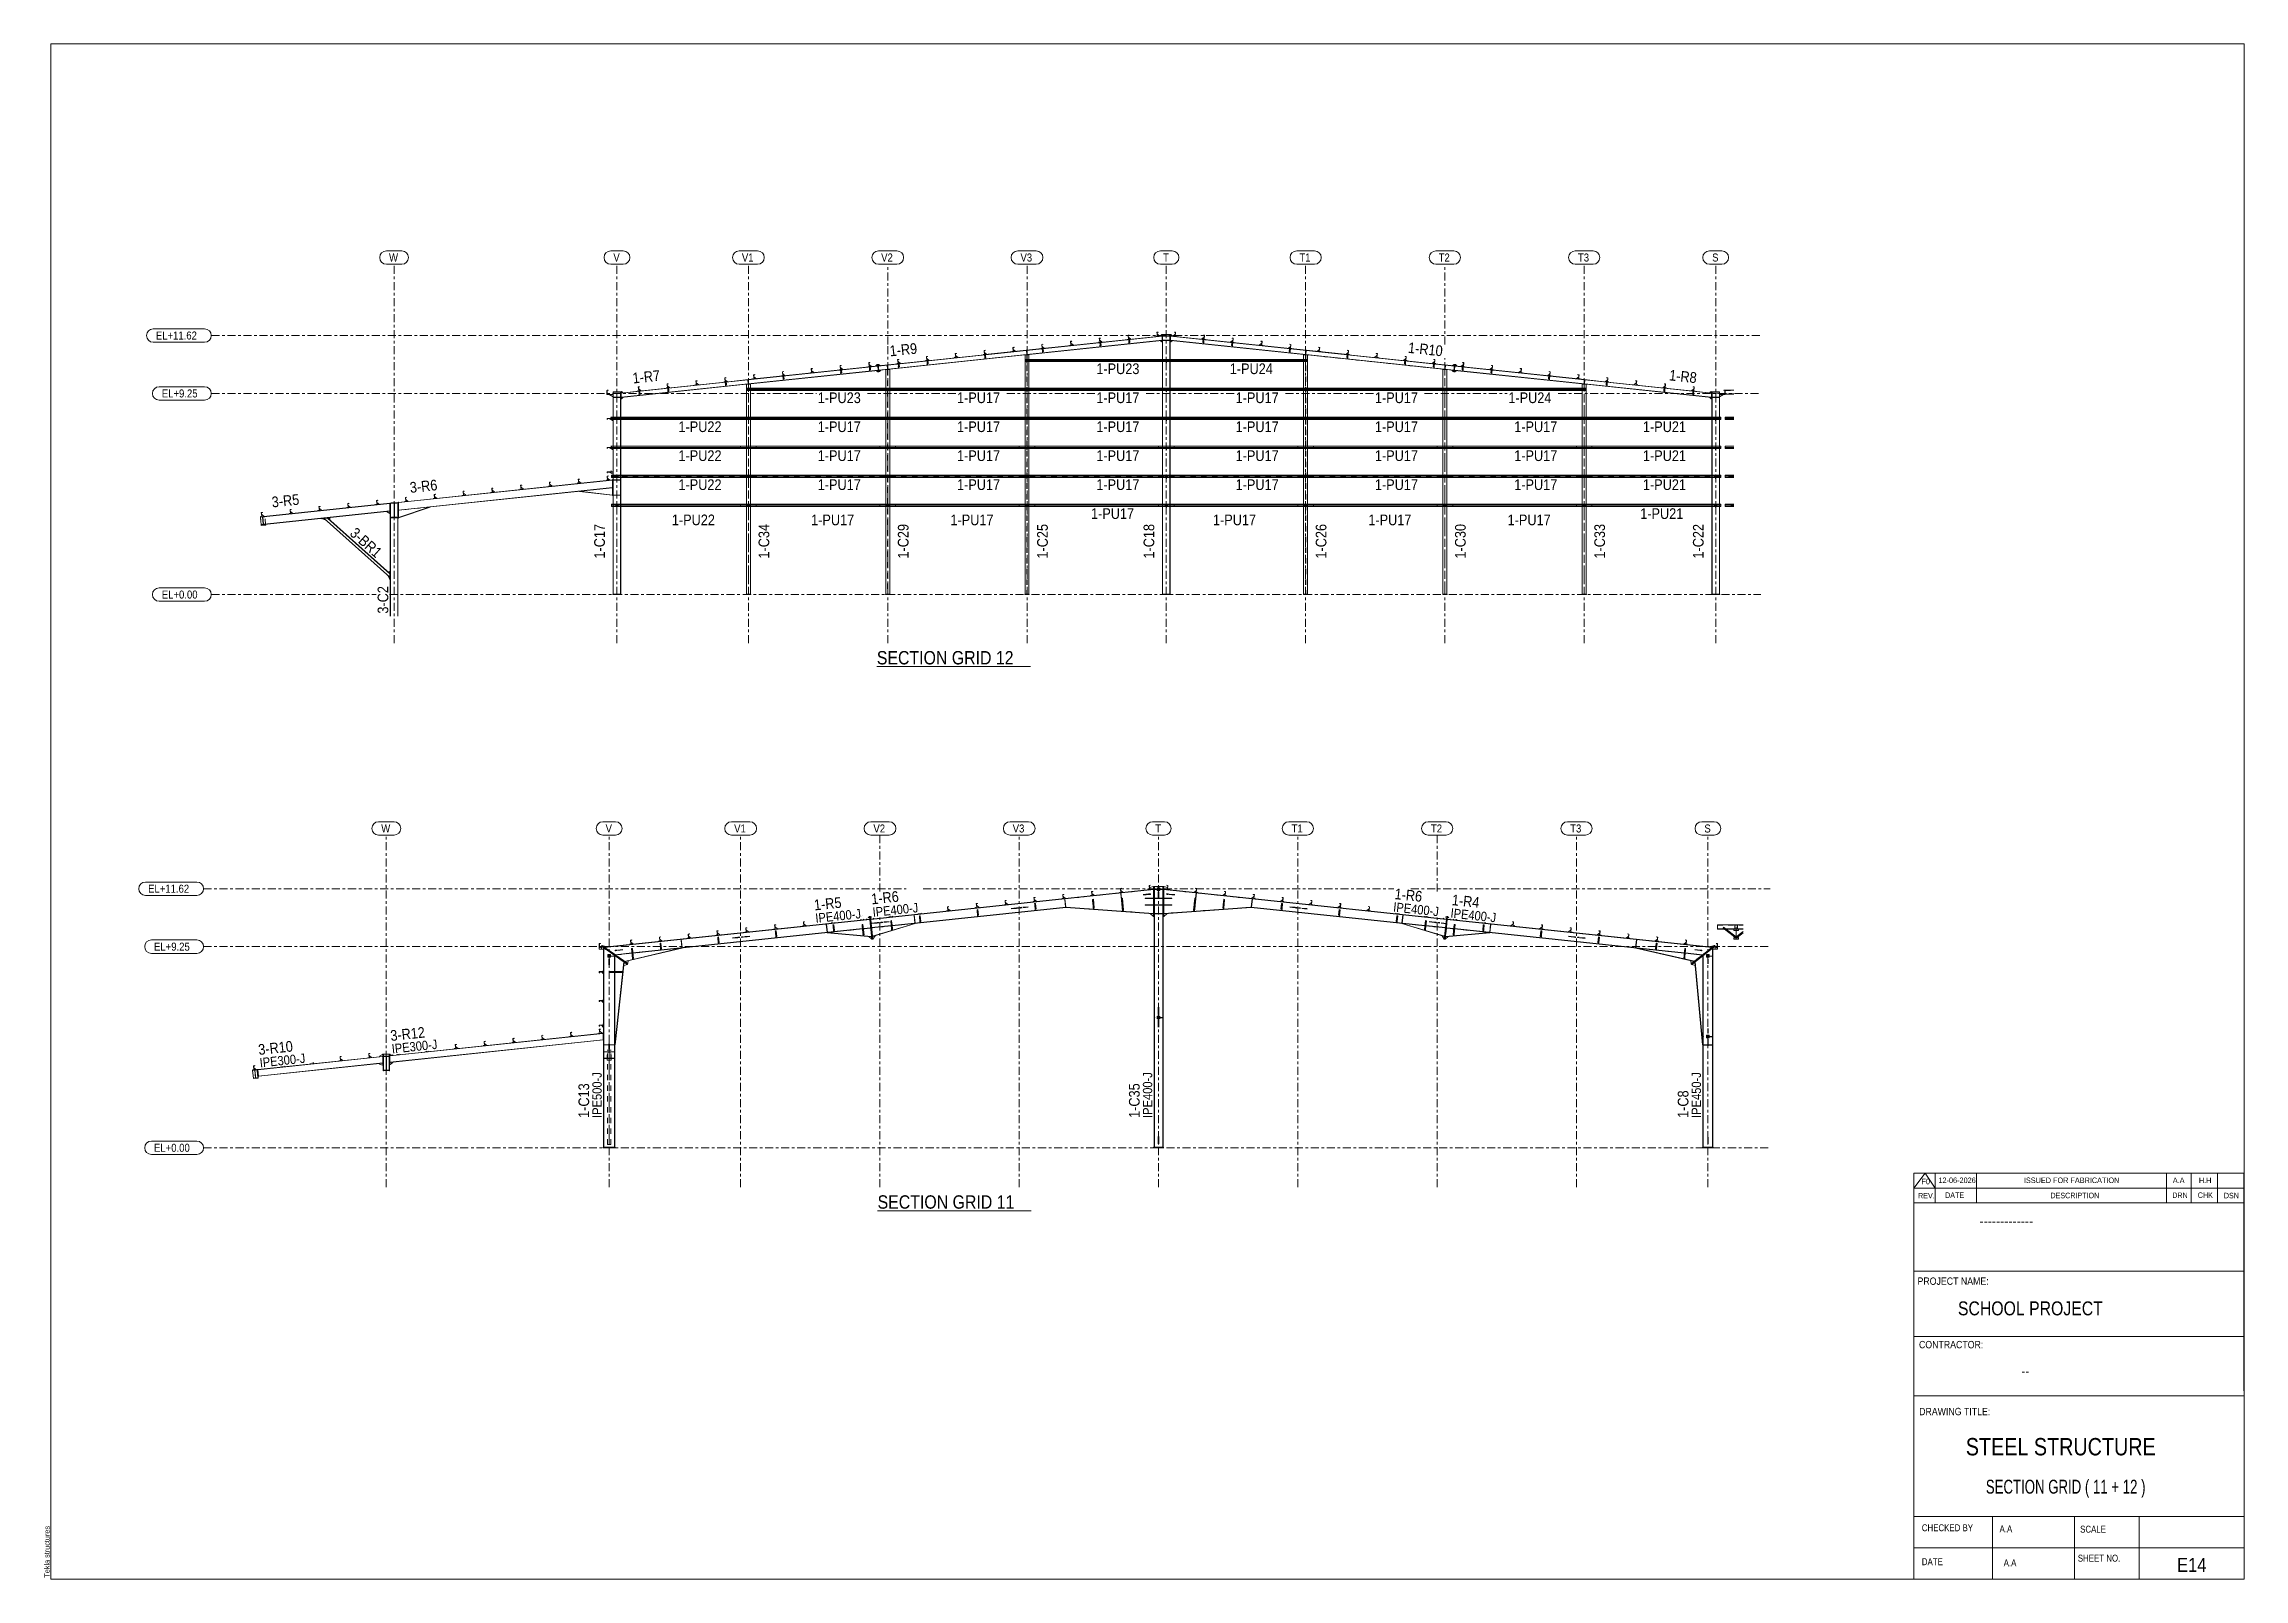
# Model space of a CAD drawing. Header units: millimetres. Extents: x -619 to 204, y -351 to 223.
import ezdxf

# ---------------------------------------------------------------- set-up
doc = ezdxf.new("R2010")
doc.units = ezdxf.units.MM
for name, pattern in [('XKITLINE00', [0]), ('XKITLINE02', [4, 2, -2]), ('XKITLINE03', [6, 3, -1, 1, -1])]:
    doc.linetypes.add(name, pattern=pattern)
for name, color, linetype, lineweight in [('DrawingSheet', 5, 'Continuous', 0), ('OtherObjectType', 7, 'Continuous', 0), ('Part', 2, 'Continuous', 0), ('PartMark', 7, 'Continuous', 0), ('S-grid', 1, 'Continuous', 0)]:
    doc.layers.add(name, color=color, linetype=linetype, lineweight=lineweight)
doc.styles.add('@ARIAL_UNICODE_MS_BOLD', font='ARIAL.TTF')
doc.styles.add('ARIAL', font='ARIAL.TTF')
doc.styles.add('ARIAL_NARROW', font='ARIALN.TTF')
doc.styles.add('COMIC_SANS_MS_BOLD', font='COMICBD.TTF')
doc.styles.add('SWIS721_EX_BT', font='ARIAL.TTF')
doc.styles.add('SWISSE', font='ARIAL.TTF')

# ---------------------------------------------------------------- blocks, each defined once
blk = doc.blocks.new('*A1')
at = {"layer": 'Part'}
blk.add_hatch(color=3, dxfattribs=at).paths.add_polyline_path([(-133.87, -100.43), (-133.86, -100.32), (-133.84, -100.33), (-133.86, -100.45), (-134.27, -100.41), (-134.11, -98.91), (-134.5, -98.87), (-134.51, -98.98), (-134.53, -98.98), (-134.51, -98.86), (-134.1, -98.9), (-134.26, -100.39)], flags=17)
blk = doc.blocks.new('*A2')
at = {"layer": 'Part'}
blk.add_hatch(color=3, dxfattribs=at).paths.add_polyline_path([(-216.1, -96.93), (-215.77, -96.89), (-215.77, -96.92), (-216.08, -96.96), (-216.02, -97.57), (-216.03, -97.57)], flags=17)
blk = doc.blocks.new('*A3')
at = {"layer": 'Part'}
blk.add_hatch(color=3, dxfattribs=at).paths.add_polyline_path([(-59.27, -109.11), (-59.27, -109.09), (-58.94, -109.12), (-58.98, -109.54), (-59, -109.54), (-58.96, -109.14)], flags=17)
blk = doc.blocks.new('*A4')
at = {"layer": 'Part'}
blk.add_hatch(color=3, dxfattribs=at).paths.add_polyline_path([(-497.53, -154.98), (-497.11, -154.94), (-497.1, -155.06), (-497.11, -155.07), (-497.12, -154.96), (-497.51, -155), (-497.35, -156.49), (-497.77, -156.53), (-497.78, -156.41), (-497.76, -156.41), (-497.75, -156.52), (-497.37, -156.48)], flags=17)
blk = doc.blocks.new('*A5')
at = {"layer": 'Part'}
blk.add_hatch(color=3, dxfattribs=at).paths.add_polyline_path([(-540.62, -159.53), (-540.21, -159.49), (-540.19, -159.61), (-540.21, -159.61), (-540.22, -159.5), (-540.6, -159.54), (-540.45, -161.04), (-540.86, -161.08), (-540.87, -160.95), (-540.86, -160.95), (-540.85, -161.06), (-540.46, -161.02)], flags=17)
blk = doc.blocks.new('*A6')
at = {"layer": 'Part'}
blk.add_hatch(color=3, dxfattribs=at).paths.add_polyline_path([(-540.62, -159.53), (-540.21, -159.49), (-540.19, -159.61), (-540.21, -159.61), (-540.22, -159.5), (-540.6, -159.54), (-540.45, -161.04), (-540.86, -161.08), (-540.87, -160.95), (-540.86, -160.95), (-540.85, -161.06), (-540.46, -161.02)], flags=17)
blk = doc.blocks.new('*A7')
at = {"layer": 'Part'}
blk.add_hatch(color=3, dxfattribs=at).paths.add_polyline_path([(-529.85, -158.39), (-529.43, -158.35), (-529.42, -158.47), (-529.43, -158.47), (-529.45, -158.37), (-529.83, -158.41), (-529.67, -159.9), (-530.09, -159.94), (-530.1, -159.82), (-530.08, -159.82), (-530.07, -159.93), (-529.69, -159.89)], flags=17)
blk = doc.blocks.new('*A8')
at = {"layer": 'Part'}
blk.add_hatch(color=3, dxfattribs=at).paths.add_polyline_path([(-529.85, -158.39), (-529.43, -158.35), (-529.42, -158.47), (-529.43, -158.47), (-529.45, -158.37), (-529.83, -158.41), (-529.67, -159.9), (-530.09, -159.94), (-530.1, -159.82), (-530.08, -159.82), (-530.07, -159.93), (-529.69, -159.89)], flags=17)
blk = doc.blocks.new('*A9')
at = {"layer": 'Part'}
blk.add_hatch(color=3, dxfattribs=at).paths.add_polyline_path([(-519.07, -157.26), (-518.66, -157.21), (-518.65, -157.34), (-518.66, -157.34), (-518.67, -157.23), (-519.06, -157.27), (-518.9, -158.76), (-519.31, -158.81), (-519.33, -158.68), (-519.31, -158.68), (-519.3, -158.79), (-518.92, -158.75)], flags=17)
blk = doc.blocks.new('*A10')
at = {"layer": 'Part'}
blk.add_hatch(color=3, dxfattribs=at).paths.add_polyline_path([(-519.07, -157.26), (-518.66, -157.21), (-518.65, -157.34), (-518.66, -157.34), (-518.67, -157.23), (-519.06, -157.27), (-518.9, -158.76), (-519.31, -158.81), (-519.33, -158.68), (-519.31, -158.68), (-519.3, -158.79), (-518.92, -158.75)], flags=17)
blk = doc.blocks.new('*A11')
at = {"layer": 'Part'}
blk.add_hatch(color=3, dxfattribs=at).paths.add_polyline_path([(-508.3, -156.12), (-507.88, -156.08), (-507.87, -156.2), (-507.89, -156.2), (-507.9, -156.09), (-508.28, -156.13), (-508.13, -157.63), (-508.54, -157.67), (-508.55, -157.55), (-508.54, -157.54), (-508.53, -157.65), (-508.14, -157.61)], flags=17)
blk = doc.blocks.new('*A12')
at = {"layer": 'Part'}
blk.add_hatch(color=3, dxfattribs=at).paths.add_polyline_path([(-508.3, -156.12), (-507.88, -156.08), (-507.87, -156.2), (-507.89, -156.2), (-507.9, -156.09), (-508.28, -156.13), (-508.13, -157.63), (-508.54, -157.67), (-508.55, -157.55), (-508.54, -157.54), (-508.53, -157.65), (-508.14, -157.61)], flags=17)
blk = doc.blocks.new('*A13')
at = {"layer": 'Part'}
blk.add_hatch(color=3, dxfattribs=at).paths.add_polyline_path([(-302.37, -105.28), (-302.04, -105.24), (-302.03, -105.27), (-302.35, -105.3), (-302.3, -105.8), (-302.31, -105.8)], flags=17)
blk = doc.blocks.new('*A14')
at = {"layer": 'Part'}
blk.add_hatch(color=3, dxfattribs=at).paths.add_polyline_path([(-323.99, -106.85), (-323.66, -106.81), (-323.66, -106.84), (-323.97, -106.87), (-323.93, -107.27), (-323.95, -107.27)], flags=17)
blk = doc.blocks.new('*A15')
at = {"layer": 'Part'}
blk.add_hatch(color=3, dxfattribs=at).paths.add_polyline_path([(-291.67, -103.44), (-291.34, -103.41), (-291.34, -103.43), (-291.65, -103.46), (-291.61, -103.86), (-291.62, -103.86)], flags=17)
blk = doc.blocks.new('*A16')
at = {"layer": 'Part'}
blk.add_hatch(color=3, dxfattribs=at).paths.add_polyline_path([(-313.11, -106.73), (-312.78, -106.69), (-312.77, -106.72), (-313.09, -106.75), (-313.03, -107.3), (-313.05, -107.3)], flags=17)
blk = doc.blocks.new('*A17')
at = {"layer": 'Part'}
blk.add_hatch(color=3, dxfattribs=at).paths.add_polyline_path([(-540.16, -161.16), (-540.13, -161.15), (-539.82, -164.13), (-539.85, -164.13)], flags=17)
blk = doc.blocks.new('*A18')
at = {"layer": 'Part'}
blk.add_hatch(color=3, dxfattribs=at).paths.add_polyline_path([(-486.75, -153.85), (-486.34, -153.8), (-486.32, -153.93), (-486.34, -153.93), (-486.35, -153.82), (-486.74, -153.86), (-486.58, -155.35), (-486.99, -155.4), (-487.01, -155.27), (-486.99, -155.27), (-486.98, -155.38), (-486.59, -155.34)], flags=17)
blk = doc.blocks.new('*A19')
at = {"layer": 'Part'}
blk.add_hatch(color=3, dxfattribs=at).paths.add_polyline_path([(-486.75, -153.85), (-486.34, -153.8), (-486.32, -153.93), (-486.34, -153.93), (-486.35, -153.82), (-486.74, -153.86), (-486.58, -155.35), (-486.99, -155.4), (-487.01, -155.27), (-486.99, -155.27), (-486.98, -155.38), (-486.59, -155.34)], flags=17)
blk = doc.blocks.new('*A20')
at = {"layer": 'Part'}
blk.add_hatch(color=3, dxfattribs=at).paths.add_polyline_path([(-465.2, -151.57), (-464.79, -151.53), (-464.78, -151.65), (-464.79, -151.66), (-464.8, -151.55), (-465.19, -151.59), (-465.03, -153.08), (-465.45, -153.12), (-465.46, -153), (-465.44, -153), (-465.43, -153.11), (-465.05, -153.07)], flags=17)
blk = doc.blocks.new('*A21')
at = {"layer": 'Part'}
blk.add_hatch(color=3, dxfattribs=at).paths.add_polyline_path([(-465.2, -151.57), (-464.79, -151.53), (-464.78, -151.65), (-464.79, -151.66), (-464.8, -151.55), (-465.19, -151.59), (-465.03, -153.08), (-465.45, -153.12), (-465.46, -153), (-465.44, -153), (-465.43, -153.11), (-465.05, -153.07)], flags=17)
blk = doc.blocks.new('*A22')
at = {"layer": 'Part'}
blk.add_hatch(color=3, dxfattribs=at).paths.add_polyline_path([(-443.66, -149.3), (-443.24, -149.26), (-443.23, -149.38), (-443.25, -149.38), (-443.26, -149.27), (-443.64, -149.31), (-443.48, -150.81), (-443.9, -150.85), (-443.91, -150.73), (-443.9, -150.73), (-443.88, -150.84), (-443.5, -150.79)], flags=17)
blk = doc.blocks.new('*A23')
at = {"layer": 'Part'}
blk.add_hatch(color=3, dxfattribs=at).paths.add_polyline_path([(-443.66, -149.3), (-443.24, -149.26), (-443.23, -149.38), (-443.25, -149.38), (-443.26, -149.27), (-443.64, -149.31), (-443.48, -150.81), (-443.9, -150.85), (-443.91, -150.73), (-443.9, -150.73), (-443.88, -150.84), (-443.5, -150.79)], flags=17)
blk = doc.blocks.new('*A24')
at = {"layer": 'Part'}
blk.add_hatch(color=3, dxfattribs=at).paths.add_polyline_path([(-475.98, -152.71), (-475.56, -152.67), (-475.55, -152.79), (-475.57, -152.79), (-475.58, -152.68), (-475.96, -152.72), (-475.8, -154.22), (-476.22, -154.26), (-476.23, -154.14), (-476.22, -154.14), (-476.21, -154.24), (-475.82, -154.2)], flags=17)
blk = doc.blocks.new('*A25')
at = {"layer": 'Part'}
blk.add_hatch(color=3, dxfattribs=at).paths.add_polyline_path([(-475.98, -152.71), (-475.56, -152.67), (-475.55, -152.79), (-475.57, -152.79), (-475.58, -152.68), (-475.96, -152.72), (-475.8, -154.22), (-476.22, -154.26), (-476.23, -154.14), (-476.22, -154.14), (-476.21, -154.24), (-475.82, -154.2)], flags=17)
blk = doc.blocks.new('*A26')
at = {"layer": 'Part'}
blk.add_hatch(color=3, dxfattribs=at).paths.add_polyline_path([(-454.43, -150.44), (-454.02, -150.39), (-454, -150.52), (-454.02, -150.52), (-454.03, -150.41), (-454.41, -150.45), (-454.26, -151.94), (-454.67, -151.99), (-454.68, -151.86), (-454.67, -151.86), (-454.66, -151.97), (-454.27, -151.93)], flags=17)
blk = doc.blocks.new('*A27')
at = {"layer": 'Part'}
blk.add_hatch(color=3, dxfattribs=at).paths.add_polyline_path([(-454.43, -150.44), (-454.02, -150.39), (-454, -150.52), (-454.02, -150.52), (-454.03, -150.41), (-454.41, -150.45), (-454.26, -151.94), (-454.67, -151.99), (-454.68, -151.86), (-454.67, -151.86), (-454.66, -151.97), (-454.27, -151.93)], flags=17)
blk = doc.blocks.new('*A28')
at = {"layer": 'Part'}
blk.add_hatch(color=3, dxfattribs=at).paths.add_polyline_path([(-432.88, -148.17), (-432.47, -148.12), (-432.46, -148.25), (-432.47, -148.25), (-432.48, -148.14), (-432.87, -148.18), (-432.71, -149.67), (-433.12, -149.72), (-433.14, -149.59), (-433.12, -149.59), (-433.11, -149.7), (-432.73, -149.66)], flags=17)
blk = doc.blocks.new('*A29')
at = {"layer": 'Part'}
blk.add_hatch(color=3, dxfattribs=at).paths.add_polyline_path([(-432.88, -148.17), (-432.47, -148.12), (-432.46, -148.25), (-432.47, -148.25), (-432.48, -148.14), (-432.87, -148.18), (-432.71, -149.67), (-433.12, -149.72), (-433.14, -149.59), (-433.12, -149.59), (-433.11, -149.7), (-432.73, -149.66)], flags=17)
blk = doc.blocks.new('*A30')
at = {"layer": 'Part'}
blk.add_hatch(color=3, dxfattribs=at).paths.add_polyline_path([(-492.03, -161.32), (-492.03, -161.22), (-489.95, -161.22), (-489.95, -161.32)], flags=17)
blk = doc.blocks.new('*A31')
at = {"layer": 'Part'}
blk.add_hatch(color=3, dxfattribs=at).paths.add_polyline_path([(-492.03, -156), (-492.03, -155.9), (-489.95, -155.9), (-489.95, -156)], flags=17)
blk = doc.blocks.new('*A32')
at = {"layer": 'Part'}
blk.add_hatch(color=3, dxfattribs=at).paths.add_polyline_path([(-491.01, -161.22), (-491.01, -156), (-490.97, -156), (-490.97, -161.22)], flags=17)
blk = doc.blocks.new('*A33')
at = {"layer": 'Part'}
blk.add_hatch(color=3, dxfattribs=at).paths.add_polyline_path([(-540.66, -164.22), (-539, -164.04), (-539, -164.11), (-540.65, -164.28)], flags=17)
blk = doc.blocks.new('*A34')
at = {"layer": 'Part'}
blk.add_hatch(color=3, dxfattribs=at).paths.add_polyline_path([(-540.98, -161.18), (-539.32, -161), (-539.32, -161.07), (-540.98, -161.24)], flags=17)
blk = doc.blocks.new('*A35')
at = {"layer": 'Part'}
blk.add_hatch(color=3, dxfattribs=at).paths.add_polyline_path([(-497.53, -154.98), (-497.11, -154.94), (-497.1, -155.06), (-497.11, -155.07), (-497.12, -154.96), (-497.51, -155), (-497.35, -156.49), (-497.77, -156.53), (-497.78, -156.41), (-497.76, -156.41), (-497.75, -156.52), (-497.37, -156.48)], flags=17)
blk = doc.blocks.new('*A36')
at = {"layer": 'Part'}
blk.add_hatch(color=3, dxfattribs=at).paths.add_polyline_path([(-407.54, -124.65), (-407.54, -124.32), (-406.88, -124.32), (-406.88, -124.34), (-407.5, -124.34), (-407.5, -124.65)], flags=17)
blk = doc.blocks.new('*A37')
at = {"layer": 'Part'}
blk.add_hatch(color=3, dxfattribs=at).paths.add_polyline_path([(-399.31, -115.74), (-398.97, -115.71), (-398.97, -115.74), (-399.29, -115.77), (-399.23, -116.3), (-399.25, -116.3)], flags=17)
blk = doc.blocks.new('*A38')
at = {"layer": 'Part'}
blk.add_hatch(color=3, dxfattribs=at).paths.add_polyline_path([(-388.63, -113.67), (-388.3, -113.63), (-388.3, -113.65), (-388.61, -113.69), (-388.57, -114.09), (-388.59, -114.09)], flags=17)
blk = doc.blocks.new('*A39')
at = {"layer": 'Part'}
blk.add_hatch(color=3, dxfattribs=at).paths.add_polyline_path([(-281.15, -100.04), (-280.74, -99.99), (-280.72, -100.12), (-280.74, -100.12), (-280.75, -100.01), (-281.13, -100.05), (-280.98, -101.54), (-281.39, -101.59), (-281.4, -101.46), (-281.39, -101.46), (-281.38, -101.57), (-280.99, -101.53)], flags=17)
blk = doc.blocks.new('*A40')
at = {"layer": 'Part'}
blk.add_hatch(color=3, dxfattribs=at).paths.add_polyline_path([(-281.15, -100.04), (-280.74, -99.99), (-280.72, -100.12), (-280.74, -100.12), (-280.75, -100.01), (-281.13, -100.05), (-280.98, -101.54), (-281.39, -101.59), (-281.4, -101.46), (-281.39, -101.46), (-281.38, -101.57), (-280.99, -101.53)], flags=17)
blk = doc.blocks.new('*A41')
at = {"layer": 'Part'}
blk.add_hatch(color=3, dxfattribs=at).paths.add_polyline_path([(-291.92, -101.17), (-291.51, -101.13), (-291.5, -101.25), (-291.51, -101.25), (-291.52, -101.14), (-291.91, -101.19), (-291.75, -102.68), (-292.16, -102.72), (-292.18, -102.6), (-292.16, -102.6), (-292.15, -102.71), (-291.77, -102.67)], flags=17)
blk = doc.blocks.new('*A42')
at = {"layer": 'Part'}
blk.add_hatch(color=3, dxfattribs=at).paths.add_polyline_path([(-291.92, -101.17), (-291.51, -101.13), (-291.5, -101.25), (-291.51, -101.25), (-291.52, -101.14), (-291.91, -101.19), (-291.75, -102.68), (-292.16, -102.72), (-292.18, -102.6), (-292.16, -102.6), (-292.15, -102.71), (-291.77, -102.67)], flags=17)
blk = doc.blocks.new('*A43')
at = {"layer": 'Part'}
blk.add_hatch(color=3, dxfattribs=at).paths.add_polyline_path([(-302.7, -102.31), (-302.28, -102.26), (-302.27, -102.39), (-302.28, -102.39), (-302.3, -102.28), (-302.68, -102.32), (-302.52, -103.82), (-302.94, -103.86), (-302.95, -103.73), (-302.94, -103.73), (-302.92, -103.84), (-302.54, -103.8)], flags=17)
blk = doc.blocks.new('*A44')
at = {"layer": 'Part'}
blk.add_hatch(color=3, dxfattribs=at).paths.add_polyline_path([(-345.54, -109.12), (-345.21, -109.09), (-345.2, -109.11), (-345.52, -109.14), (-345.48, -109.54), (-345.49, -109.54)], flags=17)
blk = doc.blocks.new('*A45')
at = {"layer": 'Part'}
blk.add_hatch(color=3, dxfattribs=at).paths.add_polyline_path([(-422.11, -147.03), (-421.7, -146.99), (-421.68, -147.11), (-421.7, -147.11), (-421.71, -147), (-422.09, -147.04), (-421.94, -148.54), (-422.35, -148.58), (-422.36, -148.45), (-422.35, -148.45), (-422.34, -148.56), (-421.95, -148.52)], flags=17)
blk = doc.blocks.new('*A46')
at = {"layer": 'Part'}
blk.add_hatch(color=3, dxfattribs=at).paths.add_polyline_path([(-411.34, -145.89), (-410.92, -145.85), (-410.91, -145.97), (-410.92, -145.97), (-410.94, -145.87), (-411.32, -145.91), (-411.16, -147.4), (-411.58, -147.44), (-411.59, -147.32), (-411.58, -147.32), (-411.56, -147.43), (-411.18, -147.39)], flags=17)
blk = doc.blocks.new('*A47')
at = {"layer": 'Part'}
blk.add_hatch(color=3, dxfattribs=at).paths.add_polyline_path([(-422.11, -147.03), (-421.7, -146.99), (-421.68, -147.11), (-421.7, -147.11), (-421.71, -147), (-422.09, -147.04), (-421.94, -148.54), (-422.35, -148.58), (-422.36, -148.45), (-422.35, -148.45), (-422.34, -148.56), (-421.95, -148.52)], flags=17)
blk = doc.blocks.new('*A48')
at = {"layer": 'Part'}
blk.add_hatch(color=3, dxfattribs=at).paths.add_polyline_path([(-411.34, -145.89), (-410.92, -145.85), (-410.91, -145.97), (-410.92, -145.97), (-410.94, -145.87), (-411.32, -145.91), (-411.16, -147.4), (-411.58, -147.44), (-411.59, -147.32), (-411.58, -147.32), (-411.56, -147.43), (-411.18, -147.39)], flags=17)
blk = doc.blocks.new('*A49')
at = {"layer": 'Part'}
blk.add_hatch(color=3, dxfattribs=at).paths.add_polyline_path([(-409.95, -143.92), (-409.95, -143.9), (-409.82, -143.9), (-409.82, -144.32), (-411.32, -144.32), (-411.32, -144.71), (-411.21, -144.71), (-411.21, -144.72), (-411.34, -144.72), (-411.34, -144.31), (-409.84, -144.31), (-409.84, -143.92)], flags=17)
blk = doc.blocks.new('*A50')
at = {"layer": 'Part'}
blk.add_hatch(color=3, dxfattribs=at).paths.add_polyline_path([(-409.95, -143.92), (-409.95, -143.9), (-409.82, -143.9), (-409.82, -144.32), (-411.32, -144.32), (-411.32, -144.71), (-411.21, -144.71), (-411.21, -144.72), (-411.34, -144.72), (-411.34, -144.31), (-409.84, -144.31), (-409.84, -143.92)], flags=17)
blk = doc.blocks.new('*A51')
at = {"layer": 'Part'}
blk.add_hatch(color=3, dxfattribs=at).paths.add_polyline_path([(-367.08, -111.4), (-366.75, -111.36), (-366.75, -111.38), (-367.07, -111.41), (-367.02, -111.81), (-367.04, -111.82)], flags=17)
blk = doc.blocks.new('*A52')
at = {"layer": 'Part'}
blk.add_hatch(color=3, dxfattribs=at).paths.add_polyline_path([(-399.66, -112.54), (-399.24, -112.49), (-399.23, -112.62), (-399.25, -112.62), (-399.26, -112.51), (-399.64, -112.55), (-399.48, -114.04), (-399.9, -114.09), (-399.91, -113.96), (-399.9, -113.96), (-399.89, -114.07), (-399.5, -114.03)], flags=17)
blk = doc.blocks.new('*A53')
at = {"layer": 'Part'}
blk.add_hatch(color=3, dxfattribs=at).paths.add_polyline_path([(-399.66, -112.54), (-399.24, -112.49), (-399.23, -112.62), (-399.25, -112.62), (-399.26, -112.51), (-399.64, -112.55), (-399.48, -114.04), (-399.9, -114.09), (-399.91, -113.96), (-399.9, -113.96), (-399.89, -114.07), (-399.5, -114.03)], flags=17)
blk = doc.blocks.new('*A54')
at = {"layer": 'Part'}
blk.add_hatch(color=3, dxfattribs=at).paths.add_polyline_path([(-388.89, -111.4), (-388.47, -111.36), (-388.46, -111.48), (-388.47, -111.48), (-388.48, -111.37), (-388.87, -111.41), (-388.71, -112.91), (-389.13, -112.95), (-389.14, -112.83), (-389.12, -112.82), (-389.11, -112.93), (-388.73, -112.89)], flags=17)
blk = doc.blocks.new('*A55')
at = {"layer": 'Part'}
blk.add_hatch(color=3, dxfattribs=at).paths.add_polyline_path([(-388.89, -111.4), (-388.47, -111.36), (-388.46, -111.48), (-388.47, -111.48), (-388.48, -111.37), (-388.87, -111.41), (-388.71, -112.91), (-389.13, -112.95), (-389.14, -112.83), (-389.12, -112.82), (-389.11, -112.93), (-388.73, -112.89)], flags=17)
blk = doc.blocks.new('*A56')
at = {"layer": 'Part'}
blk.add_hatch(color=3, dxfattribs=at).paths.add_polyline_path([(-409.95, -134.75), (-409.95, -134.74), (-409.82, -134.74), (-409.82, -135.15), (-411.32, -135.15), (-411.32, -135.54), (-411.21, -135.54), (-411.21, -135.56), (-411.34, -135.56), (-411.34, -135.14), (-409.84, -135.14), (-409.84, -134.75)], flags=17)
blk = doc.blocks.new('*A57')
at = {"layer": 'Part'}
blk.add_hatch(color=3, dxfattribs=at).paths.add_polyline_path([(-409.95, -134.75), (-409.95, -134.74), (-409.82, -134.74), (-409.82, -135.15), (-411.32, -135.15), (-411.32, -135.54), (-411.21, -135.54), (-411.21, -135.56), (-411.34, -135.56), (-411.34, -135.14), (-409.84, -135.14), (-409.84, -134.75)], flags=17)
blk = doc.blocks.new('*A58')
at = {"layer": 'Part'}
blk.add_hatch(color=3, dxfattribs=at).paths.add_polyline_path([(-378.11, -110.26), (-377.7, -110.22), (-377.68, -110.34), (-377.7, -110.35), (-377.71, -110.24), (-378.1, -110.28), (-377.94, -111.77), (-378.35, -111.81), (-378.37, -111.69), (-378.35, -111.69), (-378.34, -111.8), (-377.95, -111.76)], flags=17)
blk = doc.blocks.new('*A59')
at = {"layer": 'Part'}
blk.add_hatch(color=3, dxfattribs=at).paths.add_polyline_path([(-378.11, -110.26), (-377.7, -110.22), (-377.68, -110.34), (-377.7, -110.35), (-377.71, -110.24), (-378.1, -110.28), (-377.94, -111.77), (-378.35, -111.81), (-378.37, -111.69), (-378.35, -111.69), (-378.34, -111.8), (-377.95, -111.76)], flags=17)
blk = doc.blocks.new('*A60')
at = {"layer": 'Part'}
blk.add_hatch(color=3, dxfattribs=at).paths.add_polyline_path([(-356.56, -107.99), (-356.15, -107.95), (-356.14, -108.07), (-356.15, -108.07), (-356.16, -107.96), (-356.55, -108), (-356.39, -109.5), (-356.8, -109.54), (-356.82, -109.42), (-356.8, -109.41), (-356.79, -109.52), (-356.41, -109.48)], flags=17)
blk = doc.blocks.new('*A61')
at = {"layer": 'Part'}
blk.add_hatch(color=3, dxfattribs=at).paths.add_polyline_path([(-367.34, -109.13), (-366.92, -109.08), (-366.91, -109.21), (-366.93, -109.21), (-366.94, -109.1), (-367.32, -109.14), (-367.16, -110.63), (-367.58, -110.68), (-367.59, -110.55), (-367.58, -110.55), (-367.57, -110.66), (-367.18, -110.62)], flags=17)
blk = doc.blocks.new('*A62')
at = {"layer": 'Part'}
blk.add_hatch(color=3, dxfattribs=at).paths.add_polyline_path([(-367.34, -109.13), (-366.92, -109.08), (-366.91, -109.21), (-366.93, -109.21), (-366.94, -109.1), (-367.32, -109.14), (-367.16, -110.63), (-367.58, -110.68), (-367.59, -110.55), (-367.58, -110.55), (-367.57, -110.66), (-367.18, -110.62)], flags=17)
blk = doc.blocks.new('*A63')
at = {"layer": 'Part'}
blk.add_hatch(color=3, dxfattribs=at).paths.add_polyline_path([(-409.95, -123.92), (-409.95, -123.9), (-409.82, -123.9), (-409.82, -124.32), (-411.32, -124.32), (-411.32, -124.71), (-411.21, -124.71), (-411.21, -124.72), (-411.34, -124.72), (-411.34, -124.31), (-409.84, -124.31), (-409.84, -123.92)], flags=17)
blk = doc.blocks.new('*A64')
at = {"layer": 'Part'}
blk.add_hatch(color=3, dxfattribs=at).paths.add_polyline_path([(-409.95, -123.92), (-409.95, -123.9), (-409.82, -123.9), (-409.82, -124.32), (-411.32, -124.32), (-411.32, -124.71), (-411.21, -124.71), (-411.21, -124.72), (-411.34, -124.72), (-411.34, -124.31), (-409.84, -124.31), (-409.84, -123.92)], flags=17)
blk = doc.blocks.new('*A65')
at = {"layer": 'Part'}
blk.add_hatch(color=3, dxfattribs=at).paths.add_polyline_path([(-356.56, -107.99), (-356.15, -107.95), (-356.14, -108.07), (-356.15, -108.07), (-356.16, -107.96), (-356.55, -108), (-356.39, -109.5), (-356.8, -109.54), (-356.82, -109.42), (-356.8, -109.41), (-356.79, -109.52), (-356.41, -109.48)], flags=17)
blk = doc.blocks.new('*A66')
at = {"layer": 'Part'}
blk.add_hatch(color=3, dxfattribs=at).paths.add_polyline_path([(-411.34, -115.28), (-411.34, -113.77), (-410.92, -113.77), (-410.92, -113.89), (-410.94, -113.89), (-410.94, -113.78), (-411.32, -113.78), (-411.32, -115.27), (-410.94, -115.27), (-410.94, -115.16), (-410.92, -115.16), (-410.92, -115.28)], flags=17)
blk = doc.blocks.new('*A67')
at = {"layer": 'Part'}
blk.add_hatch(color=3, dxfattribs=at).paths.add_polyline_path([(-313.47, -103.44), (-313.06, -103.4), (-313.04, -103.53), (-313.06, -103.53), (-313.07, -103.42), (-313.45, -103.46), (-313.3, -104.95), (-313.71, -105), (-313.72, -104.87), (-313.71, -104.87), (-313.7, -104.98), (-313.31, -104.94)], flags=17)
blk = doc.blocks.new('*A68')
at = {"layer": 'Part'}
blk.add_hatch(color=3, dxfattribs=at).paths.add_polyline_path([(-345.79, -106.85), (-345.38, -106.81), (-345.36, -106.93), (-345.38, -106.94), (-345.39, -106.83), (-345.77, -106.87), (-345.62, -108.36), (-346.03, -108.4), (-346.04, -108.28), (-346.03, -108.28), (-346.02, -108.39), (-345.63, -108.35)], flags=17)
blk = doc.blocks.new('*A69')
at = {"layer": 'Part'}
blk.add_hatch(color=3, dxfattribs=at).paths.add_polyline_path([(-345.79, -106.85), (-345.38, -106.81), (-345.36, -106.93), (-345.38, -106.94), (-345.39, -106.83), (-345.77, -106.87), (-345.62, -108.36), (-346.03, -108.4), (-346.04, -108.28), (-346.03, -108.28), (-346.02, -108.39), (-345.63, -108.35)], flags=17)
blk = doc.blocks.new('*A70')
at = {"layer": 'Part'}
blk.add_hatch(color=3, dxfattribs=at).paths.add_polyline_path([(-335.02, -105.72), (-334.6, -105.67), (-334.59, -105.8), (-334.6, -105.8), (-334.62, -105.69), (-335, -105.73), (-334.84, -107.22), (-335.26, -107.27), (-335.27, -107.14), (-335.26, -107.14), (-335.24, -107.25), (-334.86, -107.21)], flags=17)
blk = doc.blocks.new('*A71')
at = {"layer": 'Part'}
blk.add_hatch(color=3, dxfattribs=at).paths.add_polyline_path([(-335.02, -105.72), (-334.6, -105.67), (-334.59, -105.8), (-334.6, -105.8), (-334.62, -105.69), (-335, -105.73), (-334.84, -107.22), (-335.26, -107.27), (-335.27, -107.14), (-335.26, -107.14), (-335.24, -107.25), (-334.86, -107.21)], flags=17)
blk = doc.blocks.new('*A72')
at = {"layer": 'Part'}
blk.add_hatch(color=3, dxfattribs=at).paths.add_polyline_path([(-324.24, -104.58), (-323.83, -104.54), (-323.82, -104.66), (-323.83, -104.66), (-323.84, -104.55), (-324.23, -104.59), (-324.07, -106.09), (-324.48, -106.13), (-324.5, -106.01), (-324.48, -106.01), (-324.47, -106.12), (-324.09, -106.07)], flags=17)
blk = doc.blocks.new('*A73')
at = {"layer": 'Part'}
blk.add_hatch(color=3, dxfattribs=at).paths.add_polyline_path([(-324.24, -104.58), (-323.83, -104.54), (-323.82, -104.66), (-323.83, -104.66), (-323.84, -104.55), (-324.23, -104.59), (-324.07, -106.09), (-324.48, -106.13), (-324.5, -106.01), (-324.48, -106.01), (-324.47, -106.12), (-324.09, -106.07)], flags=17)
blk = doc.blocks.new('*A74')
at = {"layer": 'Part'}
blk.add_hatch(color=3, dxfattribs=at).paths.add_polyline_path([(-302.7, -102.31), (-302.28, -102.26), (-302.27, -102.39), (-302.28, -102.39), (-302.3, -102.28), (-302.68, -102.32), (-302.52, -103.82), (-302.94, -103.86), (-302.95, -103.73), (-302.94, -103.73), (-302.92, -103.84), (-302.54, -103.8)], flags=17)
blk = doc.blocks.new('*A75')
at = {"layer": 'Part'}
blk.add_hatch(color=3, dxfattribs=at).paths.add_polyline_path([(-313.47, -103.44), (-313.06, -103.4), (-313.04, -103.53), (-313.06, -103.53), (-313.07, -103.42), (-313.45, -103.46), (-313.3, -104.95), (-313.71, -105), (-313.72, -104.87), (-313.71, -104.87), (-313.7, -104.98), (-313.31, -104.94)], flags=17)
blk = doc.blocks.new('*A76')
at = {"layer": 'Part'}
blk.add_hatch(color=3, dxfattribs=at).paths.add_polyline_path([(-248.57, -98.9), (-248.24, -98.86), (-248.24, -98.88), (-248.56, -98.91), (-248.51, -99.31), (-248.53, -99.32)], flags=17)
blk = doc.blocks.new('*A77')
at = {"layer": 'Part'}
blk.add_hatch(color=3, dxfattribs=at).paths.add_polyline_path([(-205.73, -92.08), (-205.32, -92.04), (-205.31, -92.16), (-205.32, -92.16), (-205.33, -92.05), (-205.72, -92.09), (-205.56, -93.59), (-205.98, -93.63), (-205.99, -93.51), (-205.97, -93.51), (-205.96, -93.62), (-205.58, -93.57)], flags=17)
blk = doc.blocks.new('*A78')
at = {"layer": 'Part'}
blk.add_hatch(color=3, dxfattribs=at).paths.add_polyline_path([(-205.73, -92.08), (-205.32, -92.04), (-205.31, -92.16), (-205.32, -92.16), (-205.33, -92.05), (-205.72, -92.09), (-205.56, -93.59), (-205.98, -93.63), (-205.99, -93.51), (-205.97, -93.51), (-205.96, -93.62), (-205.58, -93.57)], flags=17)
blk = doc.blocks.new('*A79')
at = {"layer": 'Part'}
blk.add_hatch(color=3, dxfattribs=at).paths.add_polyline_path([(-216.51, -93.22), (-216.09, -93.17), (-216.08, -93.3), (-216.1, -93.3), (-216.11, -93.19), (-216.49, -93.23), (-216.33, -94.72), (-216.75, -94.77), (-216.76, -94.64), (-216.75, -94.64), (-216.74, -94.75), (-216.35, -94.71)], flags=17)
blk = doc.blocks.new('*A80')
at = {"layer": 'Part'}
blk.add_hatch(color=3, dxfattribs=at).paths.add_polyline_path([(-216.51, -93.22), (-216.09, -93.17), (-216.08, -93.3), (-216.1, -93.3), (-216.11, -93.19), (-216.49, -93.23), (-216.33, -94.72), (-216.75, -94.77), (-216.76, -94.64), (-216.75, -94.64), (-216.74, -94.75), (-216.35, -94.71)], flags=17)
blk = doc.blocks.new('*A81')
at = {"layer": 'Part'}
blk.add_hatch(color=3, dxfattribs=at).paths.add_polyline_path([(-227.28, -94.35), (-226.87, -94.31), (-226.85, -94.43), (-226.87, -94.44), (-226.88, -94.33), (-227.27, -94.37), (-227.11, -95.86), (-227.52, -95.9), (-227.54, -95.78), (-227.52, -95.78), (-227.51, -95.89), (-227.12, -95.85)], flags=17)
blk = doc.blocks.new('*A82')
at = {"layer": 'Part'}
blk.add_hatch(color=3, dxfattribs=at).paths.add_polyline_path([(-227.28, -94.35), (-226.87, -94.31), (-226.85, -94.43), (-226.87, -94.44), (-226.88, -94.33), (-227.27, -94.37), (-227.11, -95.86), (-227.52, -95.9), (-227.54, -95.78), (-227.52, -95.78), (-227.51, -95.89), (-227.12, -95.85)], flags=17)
blk = doc.blocks.new('*A83')
at = {"layer": 'Part'}
blk.add_hatch(color=3, dxfattribs=at).paths.add_polyline_path([(-198.51, -93.62), (-198.5, -93.51), (-198.49, -93.51), (-198.5, -93.63), (-198.91, -93.59), (-198.76, -92.09), (-199.14, -92.05), (-199.15, -92.16), (-199.17, -92.16), (-199.15, -92.04), (-198.74, -92.08), (-198.9, -93.57)], flags=17)
blk = doc.blocks.new('*A84')
at = {"layer": 'Part'}
blk.add_hatch(color=3, dxfattribs=at).paths.add_polyline_path([(-198.51, -93.62), (-198.5, -93.51), (-198.49, -93.51), (-198.5, -93.63), (-198.91, -93.59), (-198.76, -92.09), (-199.14, -92.05), (-199.15, -92.16), (-199.17, -92.16), (-199.15, -92.04), (-198.74, -92.08), (-198.9, -93.57)], flags=17)
blk = doc.blocks.new('*A85')
at = {"layer": 'Part'}
blk.add_hatch(color=3, dxfattribs=at).paths.add_polyline_path([(-187.74, -94.75), (-187.73, -94.64), (-187.71, -94.64), (-187.73, -94.77), (-188.14, -94.72), (-187.98, -93.23), (-188.37, -93.19), (-188.38, -93.3), (-188.39, -93.3), (-188.38, -93.17), (-187.97, -93.22), (-188.12, -94.71)], flags=17)
blk = doc.blocks.new('*A86')
at = {"layer": 'Part'}
blk.add_hatch(color=3, dxfattribs=at).paths.add_polyline_path([(-187.74, -94.75), (-187.73, -94.64), (-187.71, -94.64), (-187.73, -94.77), (-188.14, -94.72), (-187.98, -93.23), (-188.37, -93.19), (-188.38, -93.3), (-188.39, -93.3), (-188.38, -93.17), (-187.97, -93.22), (-188.12, -94.71)], flags=17)
blk = doc.blocks.new('*A87')
at = {"layer": 'Part'}
blk.add_hatch(color=3, dxfattribs=at).paths.add_polyline_path([(-176.97, -95.89), (-176.95, -95.78), (-176.94, -95.78), (-176.95, -95.9), (-177.37, -95.86), (-177.21, -94.37), (-177.59, -94.33), (-177.6, -94.44), (-177.62, -94.43), (-177.61, -94.31), (-177.19, -94.35), (-177.35, -95.85)], flags=17)
blk = doc.blocks.new('*A88')
at = {"layer": 'Part'}
blk.add_hatch(color=3, dxfattribs=at).paths.add_polyline_path([(-176.97, -95.89), (-176.95, -95.78), (-176.94, -95.78), (-176.95, -95.9), (-177.37, -95.86), (-177.21, -94.37), (-177.59, -94.33), (-177.6, -94.44), (-177.62, -94.43), (-177.61, -94.31), (-177.19, -94.35), (-177.35, -95.85)], flags=17)
blk = doc.blocks.new('*A89')
at = {"layer": 'Part'}
blk.add_hatch(color=3, dxfattribs=at).paths.add_polyline_path([(-166.19, -97.02), (-166.18, -96.91), (-166.17, -96.92), (-166.18, -97.04), (-166.59, -97), (-166.44, -95.5), (-166.82, -95.46), (-166.83, -95.57), (-166.85, -95.57), (-166.83, -95.45), (-166.42, -95.49), (-166.58, -96.98)], flags=17)
blk = doc.blocks.new('*A90')
at = {"layer": 'Part'}
blk.add_hatch(color=3, dxfattribs=at).paths.add_polyline_path([(-166.19, -97.02), (-166.18, -96.91), (-166.17, -96.92), (-166.18, -97.04), (-166.59, -97), (-166.44, -95.5), (-166.82, -95.46), (-166.83, -95.57), (-166.85, -95.57), (-166.83, -95.45), (-166.42, -95.49), (-166.58, -96.98)], flags=17)
blk = doc.blocks.new('*A91')
at = {"layer": 'Part'}
blk.add_hatch(color=3, dxfattribs=at).paths.add_polyline_path([(-155.42, -98.16), (-155.41, -98.05), (-155.39, -98.05), (-155.4, -98.18), (-155.82, -98.13), (-155.66, -96.64), (-156.05, -96.6), (-156.06, -96.71), (-156.07, -96.71), (-156.06, -96.58), (-155.65, -96.63), (-155.8, -98.12)], flags=17)
blk = doc.blocks.new('*A92')
at = {"layer": 'Part'}
blk.add_hatch(color=3, dxfattribs=at).paths.add_polyline_path([(-155.42, -98.16), (-155.41, -98.05), (-155.39, -98.05), (-155.4, -98.18), (-155.82, -98.13), (-155.66, -96.64), (-156.05, -96.6), (-156.06, -96.71), (-156.07, -96.71), (-156.06, -96.58), (-155.65, -96.63), (-155.8, -98.12)], flags=17)
blk = doc.blocks.new('*A93')
at = {"layer": 'Part'}
blk.add_hatch(color=3, dxfattribs=at).paths.add_polyline_path([(-144.64, -99.3), (-144.63, -99.19), (-144.62, -99.19), (-144.63, -99.31), (-145.05, -99.27), (-144.89, -97.78), (-145.27, -97.74), (-145.28, -97.85), (-145.3, -97.84), (-145.29, -97.72), (-144.87, -97.76), (-145.03, -99.26)], flags=17)
blk = doc.blocks.new('*A94')
at = {"layer": 'Part'}
blk.add_hatch(color=3, dxfattribs=at).paths.add_polyline_path([(-144.64, -99.3), (-144.63, -99.19), (-144.62, -99.19), (-144.63, -99.31), (-145.05, -99.27), (-144.89, -97.78), (-145.27, -97.74), (-145.28, -97.85), (-145.3, -97.84), (-145.29, -97.72), (-144.87, -97.76), (-145.03, -99.26)], flags=17)
blk = doc.blocks.new('*A95')
at = {"layer": 'Part'}
blk.add_hatch(color=3, dxfattribs=at).paths.add_polyline_path([(-238.06, -95.49), (-237.64, -95.45), (-237.63, -95.57), (-237.64, -95.57), (-237.65, -95.46), (-238.04, -95.5), (-237.88, -97), (-238.3, -97.04), (-238.31, -96.92), (-238.29, -96.91), (-238.28, -97.02), (-237.9, -96.98)], flags=17)
blk = doc.blocks.new('*A96')
at = {"layer": 'Part'}
blk.add_hatch(color=3, dxfattribs=at).paths.add_polyline_path([(-238.06, -95.49), (-237.64, -95.45), (-237.63, -95.57), (-237.64, -95.57), (-237.65, -95.46), (-238.04, -95.5), (-237.88, -97), (-238.3, -97.04), (-238.31, -96.92), (-238.29, -96.91), (-238.28, -97.02), (-237.9, -96.98)], flags=17)
blk = doc.blocks.new('*A97')
at = {"layer": 'Part'}
blk.add_hatch(color=3, dxfattribs=at).paths.add_polyline_path([(-248.83, -96.63), (-248.41, -96.58), (-248.4, -96.71), (-248.42, -96.71), (-248.43, -96.6), (-248.81, -96.64), (-248.65, -98.13), (-249.07, -98.18), (-249.08, -98.05), (-249.07, -98.05), (-249.06, -98.16), (-248.67, -98.12)], flags=17)
blk = doc.blocks.new('*A98')
at = {"layer": 'Part'}
blk.add_hatch(color=3, dxfattribs=at).paths.add_polyline_path([(-248.83, -96.63), (-248.41, -96.58), (-248.4, -96.71), (-248.42, -96.71), (-248.43, -96.6), (-248.81, -96.64), (-248.65, -98.13), (-249.07, -98.18), (-249.08, -98.05), (-249.07, -98.05), (-249.06, -98.16), (-248.67, -98.12)], flags=17)
blk = doc.blocks.new('*A99')
at = {"layer": 'Part'}
blk.add_hatch(color=3, dxfattribs=at).paths.add_polyline_path([(-259.6, -97.76), (-259.19, -97.72), (-259.18, -97.84), (-259.19, -97.85), (-259.2, -97.74), (-259.59, -97.78), (-259.43, -99.27), (-259.84, -99.31), (-259.86, -99.19), (-259.84, -99.19), (-259.83, -99.3), (-259.44, -99.26)], flags=17)
blk = doc.blocks.new('*A100')
at = {"layer": 'Part'}
blk.add_hatch(color=3, dxfattribs=at).paths.add_polyline_path([(-259.6, -97.76), (-259.19, -97.72), (-259.18, -97.84), (-259.19, -97.85), (-259.2, -97.74), (-259.59, -97.78), (-259.43, -99.27), (-259.84, -99.31), (-259.86, -99.19), (-259.84, -99.19), (-259.83, -99.3), (-259.44, -99.26)], flags=17)
blk = doc.blocks.new('*A101')
at = {"layer": 'Part'}
blk.add_hatch(color=3, dxfattribs=at).paths.add_polyline_path([(-270.38, -98.9), (-269.96, -98.86), (-269.95, -98.98), (-269.96, -98.98), (-269.98, -98.87), (-270.36, -98.91), (-270.2, -100.41), (-270.62, -100.45), (-270.63, -100.33), (-270.61, -100.32), (-270.6, -100.43), (-270.22, -100.39)], flags=17)
blk = doc.blocks.new('*A102')
at = {"layer": 'Part'}
blk.add_hatch(color=3, dxfattribs=at).paths.add_polyline_path([(-270.38, -98.9), (-269.96, -98.86), (-269.95, -98.98), (-269.96, -98.98), (-269.98, -98.87), (-270.36, -98.91), (-270.2, -100.41), (-270.62, -100.45), (-270.63, -100.33), (-270.61, -100.32), (-270.6, -100.43), (-270.22, -100.39)], flags=17)
blk = doc.blocks.new('*A103')
at = {"layer": 'Part'}
blk.add_hatch(color=3, dxfattribs=at).paths.add_polyline_path([(-270.12, -101.17), (-269.79, -101.13), (-269.79, -101.15), (-270.1, -101.19), (-270.06, -101.59), (-270.08, -101.59)], flags=17)
blk = doc.blocks.new('*A104')
at = {"layer": 'Part'}
blk.add_hatch(color=3, dxfattribs=at).paths.add_polyline_path([(-133.87, -100.43), (-133.86, -100.32), (-133.84, -100.33), (-133.86, -100.45), (-134.27, -100.41), (-134.11, -98.91), (-134.5, -98.87), (-134.51, -98.98), (-134.53, -98.98), (-134.51, -98.86), (-134.1, -98.9), (-134.26, -100.39)], flags=17)
blk = doc.blocks.new('*A105')
at = {"layer": 'Part'}
blk.add_hatch(color=3, dxfattribs=at).paths.add_polyline_path([(-226.95, -97.33), (-226.62, -97.29), (-226.62, -97.32), (-226.93, -97.35), (-226.88, -97.85), (-226.9, -97.85)], flags=17)
blk = doc.blocks.new('*A106')
at = {"layer": 'Part'}
blk.add_hatch(color=3, dxfattribs=at).paths.add_polyline_path([(-156.23, -98.88), (-156.23, -98.86), (-155.9, -98.9), (-155.94, -99.32), (-155.96, -99.31), (-155.92, -98.91)], flags=17)
blk = doc.blocks.new('*A107')
at = {"layer": 'Part'}
blk.add_hatch(color=3, dxfattribs=at).paths.add_polyline_path([(-188.71, -96.92), (-188.7, -96.89), (-188.37, -96.93), (-188.44, -97.57), (-188.46, -97.57), (-188.39, -96.96)], flags=17)
blk = doc.blocks.new('*A108')
at = {"layer": 'Part'}
blk.add_hatch(color=3, dxfattribs=at).paths.add_polyline_path([(-177.86, -97.32), (-177.85, -97.29), (-177.52, -97.33), (-177.58, -97.85), (-177.59, -97.85), (-177.54, -97.35)], flags=17)
blk = doc.blocks.new('*A109')
at = {"layer": 'Part'}
blk.add_hatch(color=3, dxfattribs=at).paths.add_polyline_path([(-134.69, -101.15), (-134.68, -101.13), (-134.35, -101.17), (-134.4, -101.59), (-134.41, -101.59), (-134.37, -101.19)], flags=17)
blk = doc.blocks.new('*A110')
at = {"layer": 'Part'}
blk.add_hatch(color=3, dxfattribs=at).paths.add_polyline_path([(-47.68, -109.52), (-47.67, -109.41), (-47.66, -109.42), (-47.67, -109.54), (-48.08, -109.5), (-47.93, -108), (-48.31, -107.96), (-48.32, -108.07), (-48.34, -108.07), (-48.32, -107.95), (-47.91, -107.99), (-48.07, -109.48)], flags=17)
blk = doc.blocks.new('*A111')
at = {"layer": 'Part'}
blk.add_hatch(color=3, dxfattribs=at).paths.add_polyline_path([(-47.68, -109.52), (-47.67, -109.41), (-47.66, -109.42), (-47.67, -109.54), (-48.08, -109.5), (-47.93, -108), (-48.31, -107.96), (-48.32, -108.07), (-48.34, -108.07), (-48.32, -107.95), (-47.91, -107.99), (-48.07, -109.48)], flags=17)
blk = doc.blocks.new('*A112')
at = {"layer": 'Part'}
blk.add_hatch(color=3, dxfattribs=at).paths.add_polyline_path([(-90.78, -104.98), (-90.77, -104.87), (-90.75, -104.87), (-90.76, -105), (-91.18, -104.95), (-91.02, -103.46), (-91.4, -103.42), (-91.42, -103.53), (-91.43, -103.53), (-91.42, -103.4), (-91, -103.44), (-91.16, -104.94)], flags=17)
blk = doc.blocks.new('*A113')
at = {"layer": 'Part'}
blk.add_hatch(color=3, dxfattribs=at).paths.add_polyline_path([(-80, -106.12), (-79.99, -106.01), (-79.98, -106.01), (-79.99, -106.13), (-80.4, -106.09), (-80.25, -104.59), (-80.63, -104.55), (-80.64, -104.66), (-80.66, -104.66), (-80.64, -104.54), (-80.23, -104.58), (-80.39, -106.07)], flags=17)
blk = doc.blocks.new('*A114')
at = {"layer": 'Part'}
blk.add_hatch(color=3, dxfattribs=at).paths.add_polyline_path([(-80, -106.12), (-79.99, -106.01), (-79.98, -106.01), (-79.99, -106.13), (-80.4, -106.09), (-80.25, -104.59), (-80.63, -104.55), (-80.64, -104.66), (-80.66, -104.66), (-80.64, -104.54), (-80.23, -104.58), (-80.39, -106.07)], flags=17)
blk = doc.blocks.new('*A115')
at = {"layer": 'Part'}
blk.add_hatch(color=3, dxfattribs=at).paths.add_polyline_path([(-69.23, -107.25), (-69.22, -107.14), (-69.2, -107.14), (-69.22, -107.27), (-69.63, -107.22), (-69.47, -105.73), (-69.86, -105.69), (-69.87, -105.8), (-69.88, -105.8), (-69.87, -105.67), (-69.46, -105.72), (-69.61, -107.21)], flags=17)
blk = doc.blocks.new('*A116')
at = {"layer": 'Part'}
blk.add_hatch(color=3, dxfattribs=at).paths.add_polyline_path([(-113.14, -103.43), (-113.14, -103.41), (-112.81, -103.44), (-112.85, -103.86), (-112.87, -103.86), (-112.82, -103.46)], flags=17)
blk = doc.blocks.new('*A117')
at = {"layer": 'Part'}
blk.add_hatch(color=3, dxfattribs=at).paths.add_polyline_path([(-91.7, -106.72), (-91.7, -106.69), (-91.37, -106.73), (-91.43, -107.3), (-91.44, -107.3), (-91.38, -106.75)], flags=17)
blk = doc.blocks.new('*A118')
at = {"layer": 'Part'}
blk.add_hatch(color=3, dxfattribs=at).paths.add_polyline_path([(-123.1, -101.57), (-123.09, -101.46), (-123.07, -101.46), (-123.08, -101.59), (-123.5, -101.54), (-123.34, -100.05), (-123.73, -100.01), (-123.74, -100.12), (-123.75, -100.12), (-123.74, -99.99), (-123.32, -100.04), (-123.48, -101.53)], flags=17)
blk = doc.blocks.new('*A119')
at = {"layer": 'Part'}
blk.add_hatch(color=3, dxfattribs=at).paths.add_polyline_path([(-123.1, -101.57), (-123.09, -101.46), (-123.07, -101.46), (-123.08, -101.59), (-123.5, -101.54), (-123.34, -100.05), (-123.73, -100.01), (-123.74, -100.12), (-123.75, -100.12), (-123.74, -99.99), (-123.32, -100.04), (-123.48, -101.53)], flags=17)
blk = doc.blocks.new('*A120')
at = {"layer": 'Part'}
blk.add_hatch(color=3, dxfattribs=at).paths.add_polyline_path([(-112.32, -102.71), (-112.31, -102.6), (-112.3, -102.6), (-112.31, -102.72), (-112.72, -102.68), (-112.57, -101.19), (-112.95, -101.14), (-112.96, -101.25), (-112.98, -101.25), (-112.97, -101.13), (-112.55, -101.17), (-112.71, -102.67)], flags=17)
blk = doc.blocks.new('*A121')
at = {"layer": 'Part'}
blk.add_hatch(color=3, dxfattribs=at).paths.add_polyline_path([(-112.32, -102.71), (-112.31, -102.6), (-112.3, -102.6), (-112.31, -102.72), (-112.72, -102.68), (-112.57, -101.19), (-112.95, -101.14), (-112.96, -101.25), (-112.98, -101.25), (-112.97, -101.13), (-112.55, -101.17), (-112.71, -102.67)], flags=17)
blk = doc.blocks.new('*A122')
at = {"layer": 'Part'}
blk.add_hatch(color=3, dxfattribs=at).paths.add_polyline_path([(-101.55, -103.84), (-101.54, -103.73), (-101.52, -103.73), (-101.54, -103.86), (-101.95, -103.82), (-101.79, -102.32), (-102.18, -102.28), (-102.19, -102.39), (-102.2, -102.39), (-102.19, -102.26), (-101.78, -102.31), (-101.93, -103.8)], flags=17)
blk = doc.blocks.new('*A123')
at = {"layer": 'Part'}
blk.add_hatch(color=3, dxfattribs=at).paths.add_polyline_path([(-101.55, -103.84), (-101.54, -103.73), (-101.52, -103.73), (-101.54, -103.86), (-101.95, -103.82), (-101.79, -102.32), (-102.18, -102.28), (-102.19, -102.39), (-102.2, -102.39), (-102.19, -102.26), (-101.78, -102.31), (-101.93, -103.8)], flags=17)
blk = doc.blocks.new('*A124')
at = {"layer": 'Part'}
blk.add_hatch(color=3, dxfattribs=at).paths.add_polyline_path([(-80.82, -106.84), (-80.82, -106.81), (-80.48, -106.85), (-80.53, -107.27), (-80.55, -107.27), (-80.5, -106.87)], flags=17)
blk = doc.blocks.new('*A125')
at = {"layer": 'Part'}
blk.add_hatch(color=3, dxfattribs=at).paths.add_polyline_path([(-69.23, -107.25), (-69.22, -107.14), (-69.2, -107.14), (-69.22, -107.27), (-69.63, -107.22), (-69.47, -105.73), (-69.86, -105.69), (-69.87, -105.8), (-69.88, -105.8), (-69.87, -105.67), (-69.46, -105.72), (-69.61, -107.21)], flags=17)
blk = doc.blocks.new('*A126')
at = {"layer": 'Part'}
blk.add_hatch(color=3, dxfattribs=at).paths.add_polyline_path([(-58.46, -108.39), (-58.44, -108.28), (-58.43, -108.28), (-58.44, -108.4), (-58.86, -108.36), (-58.7, -106.87), (-59.08, -106.83), (-59.1, -106.94), (-59.11, -106.93), (-59.1, -106.81), (-58.68, -106.85), (-58.84, -108.35)], flags=17)
blk = doc.blocks.new('*A127')
at = {"layer": 'Part'}
blk.add_hatch(color=3, dxfattribs=at).paths.add_polyline_path([(-58.46, -108.39), (-58.44, -108.28), (-58.43, -108.28), (-58.44, -108.4), (-58.86, -108.36), (-58.7, -106.87), (-59.08, -106.83), (-59.1, -106.94), (-59.11, -106.93), (-59.1, -106.81), (-58.68, -106.85), (-58.84, -108.35)], flags=17)
blk = doc.blocks.new('*A128')
at = {"layer": 'Part'}
blk.add_hatch(color=3, dxfattribs=at).paths.add_polyline_path([(-102.44, -105.27), (-102.44, -105.24), (-102.11, -105.28), (-102.16, -105.8), (-102.18, -105.8), (-102.12, -105.3)], flags=17)
blk = doc.blocks.new('*A129')
at = {"layer": 'Part'}
blk.add_hatch(color=3, dxfattribs=at).paths.add_polyline_path([(-90.78, -104.98), (-90.77, -104.87), (-90.75, -104.87), (-90.76, -105), (-91.18, -104.95), (-91.02, -103.46), (-91.4, -103.42), (-91.42, -103.53), (-91.43, -103.53), (-91.42, -103.4), (-91, -103.44), (-91.16, -104.94)], flags=17)
blk = doc.blocks.new('*A130')
at = {"layer": 'Part'}
blk.add_hatch(color=3, dxfattribs=at).paths.add_polyline_path([(-4.59, -114.07), (-4.58, -113.96), (-4.56, -113.96), (-4.57, -114.09), (-4.99, -114.04), (-4.83, -112.55), (-5.22, -112.51), (-5.23, -112.62), (-5.24, -112.62), (-5.23, -112.49), (-4.82, -112.54), (-4.97, -114.03)], flags=17)
blk = doc.blocks.new('*A131')
at = {"layer": 'Part'}
blk.add_hatch(color=3, dxfattribs=at).paths.add_polyline_path([(-15.36, -112.93), (-15.35, -112.82), (-15.34, -112.83), (-15.35, -112.95), (-15.76, -112.91), (-15.61, -111.41), (-15.99, -111.37), (-16, -111.48), (-16.02, -111.48), (-16, -111.36), (-15.59, -111.4), (-15.75, -112.89)], flags=17)
blk = doc.blocks.new('*A132')
at = {"layer": 'Part'}
blk.add_hatch(color=3, dxfattribs=at).paths.add_polyline_path([(-15.36, -112.93), (-15.35, -112.82), (-15.34, -112.83), (-15.35, -112.95), (-15.76, -112.91), (-15.61, -111.41), (-15.99, -111.37), (-16, -111.48), (-16.02, -111.48), (-16, -111.36), (-15.59, -111.4), (-15.75, -112.89)], flags=17)
blk = doc.blocks.new('*A133')
at = {"layer": 'Part'}
blk.add_hatch(color=3, dxfattribs=at).paths.add_polyline_path([(-26.14, -111.8), (-26.12, -111.69), (-26.11, -111.69), (-26.12, -111.81), (-26.54, -111.77), (-26.38, -110.28), (-26.76, -110.24), (-26.77, -110.35), (-26.79, -110.34), (-26.78, -110.22), (-26.36, -110.26), (-26.52, -111.76)], flags=17)
blk = doc.blocks.new('*A134')
at = {"layer": 'Part'}
blk.add_hatch(color=3, dxfattribs=at).paths.add_polyline_path([(-26.14, -111.8), (-26.12, -111.69), (-26.11, -111.69), (-26.12, -111.81), (-26.54, -111.77), (-26.38, -110.28), (-26.76, -110.24), (-26.77, -110.35), (-26.79, -110.34), (-26.78, -110.22), (-26.36, -110.26), (-26.52, -111.76)], flags=17)
blk = doc.blocks.new('*A135')
at = {"layer": 'Part'}
blk.add_hatch(color=3, dxfattribs=at).paths.add_polyline_path([(-4.59, -114.07), (-4.58, -113.96), (-4.56, -113.96), (-4.57, -114.09), (-4.99, -114.04), (-4.83, -112.55), (-5.22, -112.51), (-5.23, -112.62), (-5.24, -112.62), (-5.23, -112.49), (-4.82, -112.54), (-4.97, -114.03)], flags=17)
blk = doc.blocks.new('*A136')
at = {"layer": 'Part'}
blk.add_hatch(color=3, dxfattribs=at).paths.add_polyline_path([(-36.91, -110.66), (-36.9, -110.55), (-36.88, -110.55), (-36.9, -110.68), (-37.31, -110.63), (-37.15, -109.14), (-37.54, -109.1), (-37.55, -109.21), (-37.56, -109.21), (-37.55, -109.08), (-37.14, -109.13), (-37.29, -110.62)], flags=17)
blk = doc.blocks.new('*A137')
at = {"layer": 'Part'}
blk.add_hatch(color=3, dxfattribs=at).paths.add_polyline_path([(-36.91, -110.66), (-36.9, -110.55), (-36.88, -110.55), (-36.9, -110.68), (-37.31, -110.63), (-37.15, -109.14), (-37.54, -109.1), (-37.55, -109.21), (-37.56, -109.21), (-37.55, -109.08), (-37.14, -109.13), (-37.29, -110.62)], flags=17)
blk = doc.blocks.new('*A138')
at = {"layer": 'Part'}
blk.add_hatch(color=3, dxfattribs=at).paths.add_polyline_path([(12.93, -109.01), (12.93, -108.9), (14.6, -108.9), (14.6, -109.01), (13.8, -109.01), (13.8, -112.14), (14.6, -112.14), (14.6, -112.25), (12.93, -112.25), (12.93, -112.14), (13.73, -112.14), (13.73, -109.01)], flags=17)
blk = doc.blocks.new('*A139')
at = {"layer": 'Part'}
blk.add_hatch(color=3, dxfattribs=at).paths.add_polyline_path([(-16.18, -113.65), (-16.17, -113.63), (-15.84, -113.67), (-15.89, -114.09), (-15.9, -114.09), (-15.86, -113.69)], flags=17)
blk = doc.blocks.new('*A140')
at = {"layer": 'Part'}
blk.add_hatch(color=3, dxfattribs=at).paths.add_polyline_path([(-37.72, -111.38), (-37.72, -111.36), (-37.39, -111.4), (-37.43, -111.82), (-37.45, -111.81), (-37.41, -111.41)], flags=17)
blk = doc.blocks.new('*A141')
at = {"layer": 'Part'}
blk.add_hatch(color=3, dxfattribs=at).paths.add_polyline_path([(6.24, -113.87), (6.24, -113.75), (6.65, -113.75), (6.65, -115.26), (6.24, -115.26), (6.24, -115.14), (6.25, -115.14), (6.25, -115.25), (6.64, -115.25), (6.64, -113.76), (6.25, -113.76), (6.25, -113.87)], flags=17)
blk = doc.blocks.new('*A142')
at = {"layer": 'Part'}
blk.add_hatch(color=3, dxfattribs=at).paths.add_polyline_path([(-5.5, -115.74), (-5.5, -115.71), (-5.17, -115.74), (-5.23, -116.3), (-5.24, -116.3), (-5.19, -115.77)], flags=17)
blk = doc.blocks.new('*A143')
at = {"layer": 'DrawingSheet', "color": 5, "linetype": 'XKITLINE00', "lineweight": 0}
for p, q in [((203.63, 222.55), (-616.37, 222.55)), ((-616.37, 222.55), (-616.37, -351.45)), ((203.63, -351.45), (203.63, 222.55)), ((-616.37, -351.45), (203.63, -351.45))]:
    blk.add_line(p, q, dxfattribs=at)
at = {"layer": 'DrawingSheet', "color": 5, "style": 'ARIAL', "width": 0.85}
blk.add_text('Tekla structures', height=2, rotation=90, dxfattribs=at).set_placement((-616.87, -350.95))
blk = doc.blocks.new('*A144')
at = {"layer": 'OtherObjectType', "color": 7, "linetype": 'XKITLINE00', "lineweight": 0}
for p, q in [((80.13, -199.68), (203.62, -199.68)), ((80.13, -205.24), (84.45, -199.68)), ((80.13, -205.24), (80.13, -199.68)), ((80.13, -205.24), (203.62, -205.24)), ((80.13, -210.8), (80.13, -205.24)), ((83.83, -205.24), (203.62, -205.24)), ((84.45, -199.68), (88.15, -205.24)), ((88.15, -205.24), (88.15, -199.68)), ((88.15, -210.8), (88.15, -205.24)), ((103.59, -205.24), (103.59, -199.68)), ((103.59, -210.8), (103.59, -205.24)), ((174.6, -205.24), (174.6, -199.68)), ((174.6, -210.8), (174.6, -205.24)), ((183.86, -205.24), (183.86, -199.68)), ((183.86, -210.8), (183.86, -205.24)), ((193.74, -205.24), (193.74, -199.68)), ((193.74, -210.8), (193.74, -205.24)), ((203.62, -205.24), (203.62, -199.68)), ((203.62, -210.8), (203.62, -205.24))]:
    blk.add_line(p, q, dxfattribs=at)
at = {"layer": 'OtherObjectType', "color": 7, "style": 'ARIAL_NARROW'}
for s, height, width, p in [('F0', 2.058, 1.008832, (83.02, -203.86)), ('12-06-2026', 2.058, 1.008832, (89.39, -203.39)), ('ISSUED FOR FABRICATION', 2.0583, 1.008832, (121.33, -203.39)), ('A.A', 2.058, 1.008832, (177.02, -203.39)), ('H.H', 2.058, 1.008832, (186.76, -203.39)), ('REV.', 2.058, 0.907949, (81.76, -209.14)), ('DATE', 2.058, 0.907949, (91.86, -208.95)), ('DESCRIPTION', 2.0583, 0.907949, (131.24, -209.06)), ('DRN', 2.058, 0.907949, (176.8, -208.98)), ('CHK', 2.058, 0.907949, (186.34, -208.95)), ('DSN', 2.058, 0.907949, (196.09, -209.1))]:
    blk.add_text(s, height=height, dxfattribs=dict(at, width=width)).set_placement(p)
blk = doc.blocks.new('*A145')
at = {"layer": 'OtherObjectType', "color": 2, "linetype": 'XKITLINE00', "lineweight": 0}
for p, q in [((80.13, -210.8), (203.63, -210.8)), ((80.13, -351.45), (80.13, -210.81)), ((203.61, -210.81), (203.63, -351.45)), ((203.63, -236.3), (80.13, -236.3)), ((80.13, -260.82), (203.63, -260.82)), ((203.63, -282.96), (80.13, -282.96)), ((203.63, -328.05), (80.13, -328.05)), ((109.57, -328.05), (109.57, -351.45)), ((140.24, -351.45), (140.24, -328.05)), ((164.38, -351.45), (164.38, -328.05)), ((203.63, -339.75), (80.13, -339.75)), ((203.63, -351.45), (80.13, -351.45))]:
    blk.add_line(p, q, dxfattribs=at)
at = {"layer": 'OtherObjectType', "color": 4, "style": '@ARIAL_UNICODE_MS_BOLD', "width": 0.85}
blk.add_text('-------------', height=3.9, dxfattribs=at).set_placement((104.74, -219.54))
at = {"layer": 'OtherObjectType', "color": 3}
for s, height, style, width, p in [('PROJECT NAME:', 2.7618, 'SWIS721_EX_BT', 0.85, (81.55, -241.44)), ('CONTRACTOR:', 2.7618, 'SWISSE', 0.85, (82.1, -265.18)), ('DRAWING TITLE:', 2.7618, 'SWIS721_EX_BT', 0.85, (82.16, -290.21)), ('SECTION GRID ( 11 + 12 ) ', 5.2, 'ARIAL', 0.68, (107.1, -319.53)), ('E14', 5.2, 'ARIAL', 0.85, (178.59, -348.77))]:
    blk.add_text(s, height=height, dxfattribs=dict(at, style=style, width=width)).set_placement(p)
at = {"layer": 'OtherObjectType', "color": 7, "width": 0.85}
for s, height, p in [('SCHOOL PROJECT', 5.2, (96.66, -252.85)), ('STEEL STRUCTURE', 6.5, (99.6, -305.23)), ('CHECKED BY', 2.592, (83.16, -333.59)), ('A.A', 2.592, (112.23, -334)), ('SCALE', 2.592, (142.36, -334.12)), ('DATE', 2.592, (83.17, -346.29)), ('A.A', 2.592, (113.77, -346.69)), ('SHEET NO.', 2.592, (141.49, -344.95))]:
    blk.add_text(s, height=height, dxfattribs=at).set_placement(p)
at = {"layer": 'OtherObjectType', "color": 1, "style": 'COMIC_SANS_MS_BOLD', "width": 0.85}
blk.add_text('--', height=3.9, dxfattribs=at).set_placement((120.39, -275.59))
blk = doc.blocks.new('*A146')
at = {"layer": 'S-grid', "color": 1, "linetype": 'XKITLINE03', "lineweight": 0}
blk.add_line((-556.42, 113.54), (22.91, 113.54), dxfattribs=at)
at = {"layer": 'S-grid', "color": 3, "style": 'ARIAL', "width": 0.85}
blk.add_text('EL+11.62', height=3, dxfattribs=at).set_placement((-577.16, 112.04))
blk = doc.blocks.new('*A147')
at = {"layer": 'S-grid', "color": 1, "linetype": 'XKITLINE03', "lineweight": 0}
for p, q in [((-556.42, 91.88), (-330.17, 91.88)), ((-311.08, 91.88), (-278.09, 91.88)), ((-259, 91.88), (-226, 91.88)), ((-206.92, 91.88), (-173.92, 91.88)), ((-154.83, 91.88), (-121.84, 91.88)), ((-102.75, 91.88), (-71.94, 91.88)), ((-52.85, 91.88), (22.91, 91.88))]:
    blk.add_line(p, q, dxfattribs=at)
at = {"layer": 'S-grid', "color": 3, "style": 'ARIAL', "width": 0.85}
blk.add_text('EL+9.25', height=3, dxfattribs=at).set_placement((-574.93, 90.38))
blk = doc.blocks.new('*A148')
at = {"layer": 'S-grid', "color": 1, "linetype": 'XKITLINE03', "lineweight": 0}
for p, q in [((-556.42, 16.67), (-494.74, 16.67)), ((-489.74, 16.67), (22.91, 16.67))]:
    blk.add_line(p, q, dxfattribs=at)
at = {"layer": 'S-grid', "color": 3, "style": 'ARIAL', "width": 0.85}
blk.add_text('EL+0.00', height=3, dxfattribs=at).set_placement((-574.93, 15.17))
blk = doc.blocks.new('*A149')
at = {"layer": 'Part', "color": 2, "linetype": 'XKITLINE00', "lineweight": 0}
for p, q in [((-306.42, 72.12), (-248.5, 72.12)), ((-306.42, 72.12), (-306.42, 71.31)), ((-306.42, 72.11), (-248.5, 72.11)), ((-306.42, 71.72), (-248.5, 71.72)), ((-306.42, 71.31), (-248.5, 71.31)), ((-248.5, 72.12), (-248.5, 71.31))]:
    blk.add_line(p, q, dxfattribs=at)
at = {"layer": 'Part', "color": 7, "linetype": 'XKITLINE02', "lineweight": 0}
for p, q in [((-306.42, 71.71), (-248.5, 71.71)), ((-306.42, 71.32), (-248.5, 71.32))]:
    blk.add_line(p, q, dxfattribs=at)
blk = doc.blocks.new('*A150')
at = {"layer": 'Part', "color": 2, "linetype": 'XKITLINE00', "lineweight": 0}
for p, q in [((-306.42, 50.46), (-248.5, 50.46)), ((-306.42, 50.46), (-306.42, 49.64)), ((-306.42, 50.44), (-248.5, 50.44)), ((-306.42, 50.06), (-248.5, 50.06)), ((-306.42, 49.64), (-248.5, 49.64)), ((-248.5, 50.46), (-248.5, 49.64))]:
    blk.add_line(p, q, dxfattribs=at)
at = {"layer": 'Part', "color": 7, "linetype": 'XKITLINE02', "lineweight": 0}
for p, q in [((-306.42, 50.04), (-248.5, 50.04)), ((-306.42, 49.65), (-248.5, 49.65))]:
    blk.add_line(p, q, dxfattribs=at)
blk = doc.blocks.new('*A151')
at = {"layer": 'Part', "color": 2, "linetype": 'XKITLINE00', "lineweight": 0}
for p, q in [((-306.42, 61.29), (-248.5, 61.29)), ((-306.42, 61.29), (-306.42, 60.47)), ((-306.42, 61.28), (-248.5, 61.28)), ((-306.42, 60.89), (-248.5, 60.89)), ((-306.42, 60.47), (-248.5, 60.47)), ((-248.5, 61.29), (-248.5, 60.47))]:
    blk.add_line(p, q, dxfattribs=at)
at = {"layer": 'Part', "color": 7, "linetype": 'XKITLINE02', "lineweight": 0}
for p, q in [((-306.42, 60.87), (-248.5, 60.87)), ((-306.42, 60.49), (-248.5, 60.49))]:
    blk.add_line(p, q, dxfattribs=at)
blk = doc.blocks.new('*A152')
at = {"layer": 'Part', "color": 2, "linetype": 'XKITLINE00', "lineweight": 0}
for p, q in [((-306.42, 93.79), (-248.5, 93.79)), ((-306.42, 93.79), (-306.42, 92.97)), ((-306.42, 93.78), (-248.5, 93.78)), ((-306.42, 93.39), (-248.5, 93.39)), ((-306.42, 92.97), (-248.5, 92.97)), ((-248.5, 93.79), (-248.5, 92.97))]:
    blk.add_line(p, q, dxfattribs=at)
at = {"layer": 'Part', "color": 7, "linetype": 'XKITLINE02', "lineweight": 0}
for p, q in [((-306.42, 93.37), (-248.5, 93.37)), ((-306.42, 92.99), (-248.5, 92.99))]:
    blk.add_line(p, q, dxfattribs=at)
blk = doc.blocks.new('*A153')
at = {"layer": 'Part', "color": 2, "linetype": 'XKITLINE00', "lineweight": 0}
for p, q in [((-306.42, 82.96), (-248.5, 82.96)), ((-306.42, 82.96), (-306.42, 82.14)), ((-306.42, 82.94), (-248.5, 82.94)), ((-306.42, 82.56), (-248.5, 82.56)), ((-248.5, 82.96), (-248.5, 82.14)), ((-306.42, 82.14), (-248.5, 82.14))]:
    blk.add_line(p, q, dxfattribs=at)
at = {"layer": 'Part', "color": 7, "linetype": 'XKITLINE02', "lineweight": 0}
for p, q in [((-306.42, 82.54), (-248.5, 82.54)), ((-306.42, 82.15), (-248.5, 82.15))]:
    blk.add_line(p, q, dxfattribs=at)
blk = doc.blocks.new('*A154')
at = {"layer": 'Part', "color": 2, "linetype": 'XKITLINE00', "lineweight": 0}
for p, q in [((-307.03, 102.11), (-200.91, 113.3)), ((-306.87, 100.59), (-200.91, 111.77)), ((-267.25, 106.38), (-256.52, 107.51)), ((-256.47, 107.51), (-245.74, 108.65)), ((-250.6, 106.46), (-200.91, 111.7)), ((-245.7, 108.65), (-234.97, 109.78)), ((-234.93, 109.79), (-224.2, 110.92)), ((-224.15, 110.92), (-213.42, 112.06)), ((-213.38, 112.06), (-202.65, 113.19)), ((-202.61, 113.2), (-200.91, 113.38)), ((-307.03, 102.18), (-299.61, 102.96)), ((-306.86, 100.52), (-304.34, 100.79)), ((-302.68, 100.96), (-252.26, 106.28)), ((-299.57, 102.97), (-288.84, 104.1)), ((-288.8, 104.11), (-278.06, 105.24)), ((-278.02, 105.24), (-267.29, 106.37))]:
    blk.add_line(p, q, dxfattribs=at)
at = {"layer": 'Part', "color": 7, "linetype": 'XKITLINE02', "lineweight": 0}
for p, q in [((-256.52, 107.51), (-256.47, 107.51)), ((-245.74, 108.65), (-245.7, 108.65)), ((-234.97, 109.78), (-234.93, 109.79)), ((-224.2, 110.92), (-224.15, 110.92)), ((-213.42, 112.06), (-213.38, 112.06)), ((-202.65, 113.19), (-202.61, 113.2)), ((-200.91, 113.38), (-200.91, 111.7)), ((-307.03, 102.18), (-306.86, 100.52)), ((-304.34, 100.79), (-302.68, 100.96)), ((-299.61, 102.96), (-299.57, 102.97)), ((-288.84, 104.1), (-288.8, 104.11)), ((-278.06, 105.24), (-278.02, 105.24)), ((-267.29, 106.37), (-267.25, 106.38)), ((-252.26, 106.28), (-250.6, 106.46))]:
    blk.add_line(p, q, dxfattribs=at)
blk = doc.blocks.new('*A155')
at = {"layer": 'Part', "color": 2, "linetype": 'XKITLINE00', "lineweight": 0}
for p, q in [((-92.48, 100.51), (-92.47, 100.59)), ((-92.03, 100.04), (-92.48, 100.51)), ((-91.86, 100.03), (-92.03, 100.04)), ((-91.93, 100.54), (-91.82, 100.4))]:
    blk.add_line(p, q, dxfattribs=at)
at = {"layer": 'Part', "color": 7, "linetype": 'XKITLINE02', "lineweight": 0}
for p, q in [((-92.47, 100.59), (-91.93, 100.54)), ((-91.82, 100.4), (-91.86, 100.03))]:
    blk.add_line(p, q, dxfattribs=at)
blk = doc.blocks.new('*A156')
at = {"layer": 'Part', "color": 2, "linetype": 'XKITLINE00', "lineweight": 0}
for p, q in [((-92.29, 102.33), (-92.3, 102.25)), ((-92.29, 102.33), (-91.75, 102.7)), ((-91.62, 102.31), (-91.76, 102.19)), ((-91.75, 102.7), (-91.58, 102.68))]:
    blk.add_line(p, q, dxfattribs=at)
at = {"layer": 'Part', "color": 7, "linetype": 'XKITLINE02', "lineweight": 0}
for p, q in [((-91.76, 102.19), (-92.3, 102.25)), ((-91.58, 102.68), (-91.62, 102.31))]:
    blk.add_line(p, q, dxfattribs=at)
blk = doc.blocks.new('*A157')
at = {"layer": 'Part', "color": 7, "linetype": 'XKITLINE02', "lineweight": 0}
for p, q in [((-95.2, 100.96), (-95.04, 102.46)), ((-95.12, 100.95), (-95.2, 100.96)), ((-95.19, 101.09), (-95.1, 101.08)), ((-94.96, 102.45), (-95.12, 100.95)), ((-94.97, 102.33), (-95.05, 102.34)), ((-95.04, 102.46), (-94.96, 102.45))]:
    blk.add_line(p, q, dxfattribs=at)
blk = doc.blocks.new('*A158')
at = {"layer": 'Part', "color": 2, "linetype": 'XKITLINE00', "lineweight": 0}
for p, q in [((-91.48, 102.67), (-91.76, 100.02)), ((-91.76, 100.02), (-91.66, 100.01)), ((-91.66, 100.01), (-91.38, 102.66)), ((-91.38, 102.66), (-91.48, 102.67))]:
    blk.add_line(p, q, dxfattribs=at)
blk = doc.blocks.new('*A159')
at = {"layer": 'Part', "color": 7, "linetype": 'XKITLINE02', "lineweight": 0}
for p, q in [((-91.38, 102.66), (-91.42, 102.29)), ((-91.31, 102.15), (-90.77, 102.09))]:
    blk.add_line(p, q, dxfattribs=at)
at = {"layer": 'Part', "color": 2, "linetype": 'XKITLINE00', "lineweight": 0}
for p, q in [((-91.42, 102.29), (-91.31, 102.15)), ((-91.22, 102.64), (-91.38, 102.66)), ((-90.76, 102.17), (-91.22, 102.64)), ((-90.77, 102.09), (-90.76, 102.17))]:
    blk.add_line(p, q, dxfattribs=at)
blk = doc.blocks.new('*A160')
at = {"layer": 'Part', "color": 7, "linetype": 'XKITLINE02', "lineweight": 0}
for p, q in [((-91.62, 100.38), (-91.66, 100.01)), ((-90.95, 100.43), (-91.49, 100.49))]:
    blk.add_line(p, q, dxfattribs=at)
at = {"layer": 'Part', "color": 2, "linetype": 'XKITLINE00', "lineweight": 0}
for p, q in [((-91.66, 100.01), (-91.5, 99.99)), ((-91.49, 100.49), (-91.62, 100.38)), ((-91.5, 99.99), (-90.96, 100.35)), ((-90.96, 100.35), (-90.95, 100.43))]:
    blk.add_line(p, q, dxfattribs=at)
blk = doc.blocks.new('*A161')
at = {"layer": 'Part', "color": 7, "linetype": 'XKITLINE02', "lineweight": 0}
for p, q in [((-88.57, 102.31), (-88.73, 100.74)), ((-88.73, 100.75), (-88.4, 100.72)), ((-88.73, 100.74), (-88.42, 100.7)), ((-88.25, 102.26), (-88.45, 100.41)), ((-88.45, 100.41), (-88.43, 100.41)), ((-88.43, 100.41), (-88.24, 102.28))]:
    blk.add_line(p, q, dxfattribs=at)
blk = doc.blocks.new('*A162')
at = {"layer": 'Part', "color": 2, "linetype": 'XKITLINE00', "lineweight": 0}
for p, q in [((-88.17, 103.32), (-88.32, 101.83)), ((-88.32, 101.83), (-88.28, 101.83)), ((-88.27, 101.91), (-88.28, 101.83)), ((-88.17, 103.32), (-88.13, 103.32))]:
    blk.add_line(p, q, dxfattribs=at)
at = {"layer": 'Part', "color": 7, "linetype": 'XKITLINE02', "lineweight": 0}
blk.add_line((-88.13, 103.32), (-88.27, 101.91), dxfattribs=at)
blk = doc.blocks.new('*A163')
at = {"layer": 'Part', "color": 2, "linetype": 'XKITLINE00', "lineweight": 0}
blk.add_line((-89.15, 101.92), (-88.24, 102.66), dxfattribs=at)
at = {"layer": 'Part', "color": 7, "linetype": 'XKITLINE02', "lineweight": 0}
for p, q in [((-88.32, 101.83), (-89.15, 101.92)), ((-88.24, 102.66), (-88.32, 101.83))]:
    blk.add_line(p, q, dxfattribs=at)
blk = doc.blocks.new('*A164')
at = {"layer": 'Part', "color": 7, "linetype": 'XKITLINE02', "lineweight": 0}
for p, q in [((-88.38, 100.86), (-88.45, 100.24)), ((-88.45, 100.24), (-88.41, 100.24)), ((-88.44, 100.37), (-88.4, 100.36)), ((-88.41, 100.24), (-88.34, 100.86)), ((-88.34, 100.86), (-88.38, 100.86))]:
    blk.add_line(p, q, dxfattribs=at)
blk = doc.blocks.new('*A165')
at = {"layer": 'Part', "color": 7, "linetype": 'XKITLINE02', "lineweight": 0}
for p, q in [((-77.79, 101.17), (-77.96, 99.6)), ((-77.96, 99.62), (-77.63, 99.58)), ((-77.96, 99.6), (-77.64, 99.57)), ((-77.48, 101.12), (-77.68, 99.27)), ((-77.68, 99.27), (-77.66, 99.27)), ((-77.66, 99.27), (-77.46, 101.14))]:
    blk.add_line(p, q, dxfattribs=at)
blk = doc.blocks.new('*A166')
at = {"layer": 'Part', "color": 2, "linetype": 'XKITLINE00', "lineweight": 0}
for p, q in [((-77.39, 102.19), (-77.55, 100.7)), ((-77.55, 100.7), (-77.51, 100.69)), ((-77.5, 100.77), (-77.51, 100.69)), ((-77.39, 102.19), (-77.35, 102.18))]:
    blk.add_line(p, q, dxfattribs=at)
at = {"layer": 'Part', "color": 7, "linetype": 'XKITLINE02', "lineweight": 0}
blk.add_line((-77.35, 102.18), (-77.5, 100.77), dxfattribs=at)
blk = doc.blocks.new('*A167')
at = {"layer": 'Part', "color": 2, "linetype": 'XKITLINE00', "lineweight": 0}
blk.add_line((-77.46, 101.53), (-78.38, 100.78), dxfattribs=at)
at = {"layer": 'Part', "color": 7, "linetype": 'XKITLINE02', "lineweight": 0}
for p, q in [((-78.38, 100.78), (-77.55, 100.7)), ((-77.55, 100.7), (-77.46, 101.53))]:
    blk.add_line(p, q, dxfattribs=at)
blk = doc.blocks.new('*A168')
at = {"layer": 'Part', "color": 7, "linetype": 'XKITLINE02', "lineweight": 0}
for p, q in [((-77.61, 99.73), (-77.68, 99.11)), ((-77.68, 99.11), (-77.64, 99.1)), ((-77.66, 99.23), (-77.62, 99.22)), ((-77.64, 99.1), (-77.57, 99.72)), ((-77.57, 99.72), (-77.61, 99.73))]:
    blk.add_line(p, q, dxfattribs=at)
blk = doc.blocks.new('*A169')
at = {"layer": 'Part', "color": 2, "linetype": 'XKITLINE00', "lineweight": 0}
for p, q in [((-66.62, 101.05), (-66.78, 99.56)), ((-66.78, 99.56), (-66.74, 99.56)), ((-66.73, 99.64), (-66.74, 99.56)), ((-66.62, 101.05), (-66.58, 101.05))]:
    blk.add_line(p, q, dxfattribs=at)
at = {"layer": 'Part', "color": 7, "linetype": 'XKITLINE02', "lineweight": 0}
blk.add_line((-66.58, 101.05), (-66.73, 99.64), dxfattribs=at)
blk = doc.blocks.new('*A170')
at = {"layer": 'Part', "color": 2, "linetype": 'XKITLINE00', "lineweight": 0}
blk.add_line((-66.69, 100.39), (-67.61, 99.65), dxfattribs=at)
at = {"layer": 'Part', "color": 7, "linetype": 'XKITLINE02', "lineweight": 0}
for p, q in [((-67.61, 99.65), (-66.78, 99.56)), ((-66.78, 99.56), (-66.69, 100.39))]:
    blk.add_line(p, q, dxfattribs=at)
blk = doc.blocks.new('*A171')
at = {"layer": 'Part', "color": 7, "linetype": 'XKITLINE02', "lineweight": 0}
for p, q in [((-34.52, 95.18), (-34.58, 94.56)), ((-34.58, 94.56), (-34.54, 94.56)), ((-34.57, 94.68), (-34.53, 94.68)), ((-34.54, 94.56), (-34.48, 95.18)), ((-34.48, 95.18), (-34.52, 95.18))]:
    blk.add_line(p, q, dxfattribs=at)
blk = doc.blocks.new('*A172')
at = {"layer": 'Part', "color": 2, "linetype": 'XKITLINE00', "lineweight": 0}
blk.add_line((-34.37, 96.98), (-35.29, 96.24), dxfattribs=at)
at = {"layer": 'Part', "color": 7, "linetype": 'XKITLINE02', "lineweight": 0}
for p, q in [((-35.29, 96.24), (-34.46, 96.15)), ((-34.46, 96.15), (-34.37, 96.98))]:
    blk.add_line(p, q, dxfattribs=at)
blk = doc.blocks.new('*A173')
at = {"layer": 'Part', "color": 2, "linetype": 'XKITLINE00', "lineweight": 0}
for p, q in [((-34.3, 97.64), (-34.46, 96.15)), ((-34.46, 96.15), (-34.41, 96.15)), ((-34.41, 96.23), (-34.41, 96.15)), ((-34.3, 97.64), (-34.26, 97.64))]:
    blk.add_line(p, q, dxfattribs=at)
at = {"layer": 'Part', "color": 7, "linetype": 'XKITLINE02', "lineweight": 0}
blk.add_line((-34.26, 97.64), (-34.41, 96.23), dxfattribs=at)
blk = doc.blocks.new('*A174')
at = {"layer": 'Part', "color": 2, "linetype": 'XKITLINE00', "lineweight": 0}
blk.add_line((-45.14, 98.12), (-46.06, 97.37), dxfattribs=at)
at = {"layer": 'Part', "color": 7, "linetype": 'XKITLINE02', "lineweight": 0}
for p, q in [((-46.06, 97.37), (-45.23, 97.29)), ((-45.23, 97.29), (-45.14, 98.12))]:
    blk.add_line(p, q, dxfattribs=at)
blk = doc.blocks.new('*A175')
at = {"layer": 'Part', "color": 2, "linetype": 'XKITLINE00', "lineweight": 0}
for p, q in [((-45.07, 98.78), (-45.23, 97.29)), ((-45.07, 98.78), (-45.03, 98.77)), ((-45.23, 97.29), (-45.19, 97.28)), ((-45.18, 97.37), (-45.19, 97.28))]:
    blk.add_line(p, q, dxfattribs=at)
at = {"layer": 'Part', "color": 7, "linetype": 'XKITLINE02', "lineweight": 0}
blk.add_line((-45.03, 98.77), (-45.18, 97.37), dxfattribs=at)
blk = doc.blocks.new('*A176')
at = {"layer": 'Part', "color": 7, "linetype": 'XKITLINE02', "lineweight": 0}
for p, q in [((-56.06, 97.45), (-56.13, 96.83)), ((-56.13, 96.83), (-56.09, 96.83)), ((-56.12, 96.96), (-56.07, 96.95)), ((-56.09, 96.83), (-56.02, 97.45)), ((-56.02, 97.45), (-56.06, 97.45))]:
    blk.add_line(p, q, dxfattribs=at)
blk = doc.blocks.new('*A177')
at = {"layer": 'Part', "color": 2, "linetype": 'XKITLINE00', "lineweight": 0}
blk.add_line((-55.92, 99.25), (-56.83, 98.51), dxfattribs=at)
at = {"layer": 'Part', "color": 7, "linetype": 'XKITLINE02', "lineweight": 0}
for p, q in [((-56, 98.42), (-55.92, 99.25)), ((-56.83, 98.51), (-56, 98.42))]:
    blk.add_line(p, q, dxfattribs=at)
blk = doc.blocks.new('*A178')
at = {"layer": 'Part', "color": 2, "linetype": 'XKITLINE00', "lineweight": 0}
for p, q in [((-55.85, 99.92), (-56, 98.42)), ((-55.85, 99.92), (-55.8, 99.91)), ((-56, 98.42), (-55.96, 98.42)), ((-55.95, 98.5), (-55.96, 98.42))]:
    blk.add_line(p, q, dxfattribs=at)
at = {"layer": 'Part', "color": 7, "linetype": 'XKITLINE02', "lineweight": 0}
blk.add_line((-55.8, 99.91), (-55.95, 98.5), dxfattribs=at)
blk = doc.blocks.new('*A179')
at = {"layer": 'Part', "color": 7, "linetype": 'XKITLINE02', "lineweight": 0}
for p, q in [((-34.7, 96.63), (-34.87, 95.06)), ((-34.87, 95.06), (-34.55, 95.02)), ((-34.86, 95.07), (-34.53, 95.04)), ((-34.39, 96.58), (-34.58, 94.73)), ((-34.58, 94.73), (-34.56, 94.73)), ((-34.56, 94.73), (-34.37, 96.59))]:
    blk.add_line(p, q, dxfattribs=at)
blk = doc.blocks.new('*A180')
at = {"layer": 'Part', "color": 7, "linetype": 'XKITLINE02', "lineweight": 0}
for p, q in [((-56.25, 98.9), (-56.41, 97.33)), ((-55.93, 98.85), (-56.13, 97)), ((-56.11, 97), (-55.91, 98.87)), ((-56.41, 97.34), (-56.08, 97.31)), ((-56.41, 97.33), (-56.1, 97.29)), ((-56.13, 97), (-56.11, 97))]:
    blk.add_line(p, q, dxfattribs=at)
blk = doc.blocks.new('*A181')
at = {"layer": 'Part', "color": 7, "linetype": 'XKITLINE02', "lineweight": 0}
for p, q in [((-43.12, 95.47), (-42.96, 96.97)), ((-43.03, 95.46), (-43.12, 95.47)), ((-43.1, 95.59), (-43.02, 95.58)), ((-42.88, 96.96), (-43.03, 95.46)), ((-42.89, 96.84), (-42.97, 96.84)), ((-42.96, 96.97), (-42.88, 96.96))]:
    blk.add_line(p, q, dxfattribs=at)
blk = doc.blocks.new('*A182')
at = {"layer": 'Part', "color": 2, "linetype": 'XKITLINE00', "lineweight": 0}
for p, q in [((-43.9, 95.47), (-43.91, 95.37)), ((-42.25, 95.2), (-43.91, 95.37)), ((-43.9, 95.47), (-42.24, 95.3)), ((-42.24, 95.3), (-42.25, 95.2))]:
    blk.add_line(p, q, dxfattribs=at)
blk = doc.blocks.new('*A183')
at = {"layer": 'Part', "color": 2, "linetype": 'XKITLINE00', "lineweight": 0}
for p, q in [((9.14, 93.12), (9.14, 92.99)), ((9.56, 93.12), (9.14, 93.12)), ((9.14, 92.99), (9.16, 92.99)), ((9.16, 91.73), (9.14, 91.73)), ((9.14, 91.73), (9.14, 91.6)), ((9.14, 91.6), (9.56, 91.6)), ((9.16, 92.99), (9.16, 93.1)), ((9.16, 93.1), (9.54, 93.1)), ((9.16, 91.62), (9.16, 91.73)), ((9.54, 91.62), (9.16, 91.62)), ((9.54, 93.1), (9.54, 91.62)), ((9.56, 91.6), (9.56, 93.12))]:
    blk.add_line(p, q, dxfattribs=at)
blk = doc.blocks.new('*A184')
at = {"layer": 'Part', "color": 7, "linetype": 'XKITLINE02', "lineweight": 0}
for p, q in [((-2.2, 91.77), (-2.26, 91.15)), ((-2.26, 91.15), (-2.22, 91.15)), ((-2.25, 91.27), (-2.21, 91.27)), ((-2.22, 91.15), (-2.15, 91.77)), ((-2.15, 91.77), (-2.2, 91.77))]:
    blk.add_line(p, q, dxfattribs=at)
blk = doc.blocks.new('*A185')
at = {"layer": 'Part', "color": 2, "linetype": 'XKITLINE00', "lineweight": 0}
blk.add_line((-2.05, 93.57), (-2.96, 92.83), dxfattribs=at)
at = {"layer": 'Part', "color": 7, "linetype": 'XKITLINE02', "lineweight": 0}
for p, q in [((-2.96, 92.83), (-2.14, 92.74)), ((-2.14, 92.74), (-2.05, 93.57))]:
    blk.add_line(p, q, dxfattribs=at)
blk = doc.blocks.new('*A186')
at = {"layer": 'Part', "color": 2, "linetype": 'XKITLINE00', "lineweight": 0}
for p, q in [((-1.98, 94.23), (-2.14, 92.74)), ((-2.14, 92.74), (-2.09, 92.74)), ((-2.09, 92.82), (-2.09, 92.74)), ((-1.98, 94.23), (-1.94, 94.23))]:
    blk.add_line(p, q, dxfattribs=at)
at = {"layer": 'Part', "color": 7, "linetype": 'XKITLINE02', "lineweight": 0}
blk.add_line((-1.94, 94.23), (-2.09, 92.82), dxfattribs=at)
blk = doc.blocks.new('*A187')
at = {"layer": 'Part', "color": 7, "linetype": 'XKITLINE02', "lineweight": 0}
for p, q in [((-12.97, 92.91), (-13.04, 92.29)), ((-13.04, 92.29), (-12.99, 92.28)), ((-13.02, 92.41), (-12.98, 92.41)), ((-12.99, 92.28), (-12.93, 92.9)), ((-12.93, 92.9), (-12.97, 92.91))]:
    blk.add_line(p, q, dxfattribs=at)
blk = doc.blocks.new('*A188')
at = {"layer": 'Part', "color": 2, "linetype": 'XKITLINE00', "lineweight": 0}
blk.add_line((-12.82, 94.71), (-13.74, 93.97), dxfattribs=at)
at = {"layer": 'Part', "color": 7, "linetype": 'XKITLINE02', "lineweight": 0}
for p, q in [((-13.74, 93.97), (-12.91, 93.88)), ((-12.91, 93.88), (-12.82, 94.71))]:
    blk.add_line(p, q, dxfattribs=at)
blk = doc.blocks.new('*A189')
at = {"layer": 'Part', "color": 2, "linetype": 'XKITLINE00', "lineweight": 0}
for p, q in [((-12.75, 95.37), (-12.91, 93.88)), ((-12.91, 93.88), (-12.87, 93.87)), ((-12.86, 93.96), (-12.87, 93.87)), ((-12.75, 95.37), (-12.71, 95.37))]:
    blk.add_line(p, q, dxfattribs=at)
at = {"layer": 'Part', "color": 7, "linetype": 'XKITLINE02', "lineweight": 0}
blk.add_line((-12.71, 95.37), (-12.86, 93.96), dxfattribs=at)
blk = doc.blocks.new('*A190')
at = {"layer": 'Part', "color": 2, "linetype": 'XKITLINE00', "lineweight": 0}
blk.add_line((-23.6, 95.84), (-24.51, 95.1), dxfattribs=at)
at = {"layer": 'Part', "color": 7, "linetype": 'XKITLINE02', "lineweight": 0}
for p, q in [((-24.51, 95.1), (-23.68, 95.01)), ((-23.68, 95.01), (-23.6, 95.84))]:
    blk.add_line(p, q, dxfattribs=at)
blk = doc.blocks.new('*A191')
at = {"layer": 'Part', "color": 2, "linetype": 'XKITLINE00', "lineweight": 0}
for p, q in [((-23.53, 96.51), (-23.68, 95.01)), ((-23.68, 95.01), (-23.64, 95.01)), ((-23.63, 95.09), (-23.64, 95.01)), ((-23.53, 96.51), (-23.48, 96.5))]:
    blk.add_line(p, q, dxfattribs=at)
at = {"layer": 'Part', "color": 7, "linetype": 'XKITLINE02', "lineweight": 0}
blk.add_line((-23.48, 96.5), (-23.63, 95.09), dxfattribs=at)
blk = doc.blocks.new('*A192')
at = {"layer": 'Part', "color": 7, "linetype": 'XKITLINE02', "lineweight": 0}
for p, q in [((-2.38, 93.22), (-2.54, 91.65)), ((-2.54, 91.66), (-2.21, 91.63)), ((-2.54, 91.65), (-2.23, 91.61)), ((-2.07, 93.17), (-2.26, 91.32)), ((-2.26, 91.32), (-2.24, 91.32)), ((-2.24, 91.32), (-2.05, 93.18))]:
    blk.add_line(p, q, dxfattribs=at)
blk = doc.blocks.new('*A193')
at = {"layer": 'Part', "color": 7, "linetype": 'XKITLINE02', "lineweight": 0}
for p, q in [((-13.15, 94.36), (-13.32, 92.78)), ((-13.32, 92.8), (-12.98, 92.76)), ((-13.32, 92.78), (-13, 92.75)), ((-12.84, 94.3), (-13.03, 92.46)), ((-13.03, 92.46), (-13.02, 92.45)), ((-13.02, 92.45), (-12.82, 94.32))]:
    blk.add_line(p, q, dxfattribs=at)
blk = doc.blocks.new('*A194')
at = {"layer": 'Part', "color": 7, "linetype": 'XKITLINE02', "lineweight": 0}
for p, q in [((12.91, 82.54), (11.75, 82.54)), ((11.75, 82.54), (11.75, 82.52)), ((11.75, 82.52), (12.91, 82.52)), ((12.01, 82.21), (12.01, 82.52)), ((12.02, 82.54), (12.02, 82.21)), ((12.91, 82.21), (12.01, 82.21))]:
    blk.add_line(p, q, dxfattribs=at)
blk = doc.blocks.new('*A195')
at = {"layer": 'Part', "color": 2, "linetype": 'XKITLINE00', "lineweight": 0}
blk.add_line((7.54, 90.64), (9, 91.48), dxfattribs=at)
at = {"layer": 'Part', "color": 7, "linetype": 'XKITLINE02', "lineweight": 0}
for p, q in [((7.54, 91.48), (7.54, 90.64)), ((9, 91.48), (7.54, 91.48))]:
    blk.add_line(p, q, dxfattribs=at)
blk = doc.blocks.new('*A196')
at = {"layer": 'Part', "color": 2, "linetype": 'XKITLINE00', "lineweight": 0}
for p, q in [((9.6, 91.52), (7.54, 91.52)), ((7.54, 91.48), (9.6, 91.48)), ((9.6, 91.48), (9.6, 91.52))]:
    blk.add_line(p, q, dxfattribs=at)
at = {"layer": 'Part', "color": 7, "linetype": 'XKITLINE02', "lineweight": 0}
blk.add_line((7.54, 91.52), (7.54, 91.48), dxfattribs=at)
blk = doc.blocks.new('*A197')
at = {"layer": 'Part', "color": 2, "linetype": 'XKITLINE00', "lineweight": 0}
for p, q in [((9.6, 93.02), (9.56, 93.02)), ((9.56, 91.6), (9.56, 91.52)), ((9.56, 91.52), (9.6, 91.52)), ((9.6, 91.52), (9.6, 93.02))]:
    blk.add_line(p, q, dxfattribs=at)
at = {"layer": 'Part', "color": 7, "linetype": 'XKITLINE02', "lineweight": 0}
blk.add_line((9.56, 93.02), (9.56, 91.6), dxfattribs=at)
blk = doc.blocks.new('*A198')
at = {"layer": 'Part', "color": 7, "linetype": 'XKITLINE02', "lineweight": 0}
for p, q in [((7.43, 90.43), (4.73, 90.43)), ((4.73, 90.36), (4.73, 90.43)), ((4.73, 90.36), (7.43, 90.36)), ((4.86, 90.36), (4.86, 90.43)), ((7.31, 90.36), (7.31, 90.43)), ((7.43, 90.36), (7.43, 90.43))]:
    blk.add_line(p, q, dxfattribs=at)
blk = doc.blocks.new('*A199')
at = {"layer": 'Part', "color": 7, "linetype": 'XKITLINE02', "lineweight": 0}
for p, q in [((7.43, 92.04), (4.73, 92.04)), ((4.73, 91.97), (4.73, 92.04)), ((4.73, 91.97), (7.43, 91.97)), ((4.86, 91.97), (4.86, 92.04)), ((7.31, 91.97), (7.31, 92.04)), ((7.43, 91.97), (7.43, 92.04))]:
    blk.add_line(p, q, dxfattribs=at)
blk = doc.blocks.new('*A200')
at = {"layer": 'Part', "color": 2, "linetype": 'XKITLINE00', "lineweight": 0}
for p, q in [((3.89, 90.36), (3.9, 90.43)), ((4.34, 89.89), (3.89, 90.36)), ((4.51, 89.87), (4.34, 89.89)), ((4.38, 90.38), (4.51, 90.24))]:
    blk.add_line(p, q, dxfattribs=at)
at = {"layer": 'Part', "color": 7, "linetype": 'XKITLINE02', "lineweight": 0}
for p, q in [((3.9, 90.43), (4.38, 90.38)), ((4.51, 90.24), (4.51, 89.87))]:
    blk.add_line(p, q, dxfattribs=at)
blk = doc.blocks.new('*A201')
at = {"layer": 'Part', "color": 2, "linetype": 'XKITLINE00', "lineweight": 0}
for p, q in [((3.85, 92.19), (4.39, 92.55)), ((3.85, 92.11), (3.85, 92.19)), ((4.51, 92.17), (4.38, 92.05)), ((4.39, 92.55), (4.51, 92.54))]:
    blk.add_line(p, q, dxfattribs=at)
at = {"layer": 'Part', "color": 7, "linetype": 'XKITLINE02', "lineweight": 0}
for p, q in [((3.85, 92.11), (4.38, 92.05)), ((4.51, 92.54), (4.51, 92.17))]:
    blk.add_line(p, q, dxfattribs=at)
blk = doc.blocks.new('*A202')
at = {"layer": 'Part', "color": 2, "linetype": 'XKITLINE00', "lineweight": 0}
for p, q in [((4.61, 92.54), (4.51, 92.54)), ((4.51, 92.54), (4.51, 89.87)), ((4.61, 89.87), (4.61, 92.54)), ((4.51, 89.87), (4.61, 89.87))]:
    blk.add_line(p, q, dxfattribs=at)
blk = doc.blocks.new('*A203')
at = {"layer": 'OtherObjectType', "color": 5, "linetype": 'XKITLINE00', "lineweight": 0}
blk.add_line((-307.58, -10.2), (-250.16, -10.2), dxfattribs=at)
at = {"layer": 'OtherObjectType', "color": 7, "style": 'ARIAL', "width": 0.85}
blk.add_text('SECTION GRID 12', height=5, dxfattribs=at).set_placement((-307.58, -9.45))
blk = doc.blocks.new('*A204')
at = {"layer": 'S-grid', "color": 1, "linetype": 'XKITLINE03', "lineweight": 0}
for p, q in [((-303.5, 110.15), (-303.5, 140.21)), ((-303.5, -1.45), (-303.5, 109.87))]:
    blk.add_line(p, q, dxfattribs=at)
at = {"layer": 'S-grid', "color": 3, "style": 'ARIAL', "width": 0.85}
blk.add_text('V2', height=3, dxfattribs=at).set_placement((-305.95, 141.21))
blk = doc.blocks.new('*A205')
at = {"layer": 'S-grid', "color": 1, "linetype": 'XKITLINE03', "lineweight": 0}
blk.add_line((-355.58, -1.45), (-355.58, 140.21), dxfattribs=at)
at = {"layer": 'S-grid', "color": 3, "style": 'ARIAL', "width": 0.85}
blk.add_text('V1', height=3, dxfattribs=at).set_placement((-358.03, 141.21))
blk = doc.blocks.new('*A206')
at = {"layer": 'S-grid', "color": 1, "linetype": 'XKITLINE03', "lineweight": 0}
blk.add_line((-404.75, -1.45), (-404.75, 140.21), dxfattribs=at)
at = {"layer": 'S-grid', "color": 3, "style": 'ARIAL', "width": 0.85}
blk.add_text('V', height=3, dxfattribs=at).set_placement((-406.08, 141.21))
blk = doc.blocks.new('*A207')
at = {"layer": 'S-grid', "color": 1, "linetype": 'XKITLINE03', "lineweight": 0}
blk.add_line((-488.08, -1.45), (-488.08, 140.21), dxfattribs=at)
at = {"layer": 'S-grid', "color": 3, "style": 'ARIAL', "width": 0.85}
blk.add_text('W', height=3, dxfattribs=at).set_placement((-489.97, 141.21))
blk = doc.blocks.new('*A208')
at = {"layer": 'Part', "color": 2, "linetype": 'XKITLINE00', "lineweight": 0}
for p, q in [((-406.39, 59.58), (-486.44, 51.13)), ((-486.44, 51.04), (-406.39, 59.48)), ((-406.39, 56.74), (-486.44, 48.29)), ((-486.44, 48.2), (-406.39, 56.64))]:
    blk.add_line(p, q, dxfattribs=at)
at = {"layer": 'Part', "color": 7, "linetype": 'XKITLINE02', "lineweight": 0}
for p, q in [((-406.39, 56.64), (-406.39, 59.58)), ((-486.44, 51.13), (-486.44, 48.2))]:
    blk.add_line(p, q, dxfattribs=at)
blk = doc.blocks.new('*A209')
at = {"layer": 'Part', "color": 2, "linetype": 'XKITLINE00', "lineweight": 0}
for p, q in [((-375.18, 96.5), (-375.14, 96.51)), ((-375.14, 96.51), (-374.98, 95.01)), ((-375.03, 95.09), (-375.03, 95.01)), ((-375.03, 95.01), (-374.98, 95.01))]:
    blk.add_line(p, q, dxfattribs=at)
at = {"layer": 'Part', "color": 7, "linetype": 'XKITLINE02', "lineweight": 0}
blk.add_line((-375.18, 96.5), (-375.03, 95.09), dxfattribs=at)
blk = doc.blocks.new('*A210')
at = {"layer": 'Part', "color": 7, "linetype": 'XKITLINE02', "lineweight": 0}
for p, q in [((-364.19, 95.18), (-364.13, 94.56)), ((-364.15, 95.18), (-364.19, 95.18)), ((-364.08, 94.56), (-364.15, 95.18)), ((-364.14, 94.68), (-364.1, 94.68)), ((-364.13, 94.56), (-364.08, 94.56))]:
    blk.add_line(p, q, dxfattribs=at)
blk = doc.blocks.new('*A211')
at = {"layer": 'Part', "color": 2, "linetype": 'XKITLINE00', "lineweight": 0}
blk.add_line((-364.3, 96.98), (-363.38, 96.24), dxfattribs=at)
at = {"layer": 'Part', "color": 7, "linetype": 'XKITLINE02', "lineweight": 0}
for p, q in [((-364.21, 96.15), (-364.3, 96.98)), ((-363.38, 96.24), (-364.21, 96.15))]:
    blk.add_line(p, q, dxfattribs=at)
blk = doc.blocks.new('*A212')
at = {"layer": 'Part', "color": 2, "linetype": 'XKITLINE00', "lineweight": 0}
for p, q in [((-364.41, 97.64), (-364.37, 97.64)), ((-364.37, 97.64), (-364.21, 96.15)), ((-364.26, 96.23), (-364.25, 96.15)), ((-364.25, 96.15), (-364.21, 96.15))]:
    blk.add_line(p, q, dxfattribs=at)
at = {"layer": 'Part', "color": 7, "linetype": 'XKITLINE02', "lineweight": 0}
blk.add_line((-364.41, 97.64), (-364.26, 96.23), dxfattribs=at)
blk = doc.blocks.new('*A213')
at = {"layer": 'Part', "color": 7, "linetype": 'XKITLINE02', "lineweight": 0}
for p, q in [((-364.3, 96.59), (-364.1, 94.73)), ((-364.28, 96.58), (-364.09, 94.73)), ((-363.8, 95.07), (-364.13, 95.04)), ((-364.12, 95.02), (-363.8, 95.06)), ((-364.1, 94.73), (-364.09, 94.73)), ((-363.97, 96.63), (-363.8, 95.06))]:
    blk.add_line(p, q, dxfattribs=at)
blk = doc.blocks.new('*A214')
at = {"layer": 'Part', "color": 2, "linetype": 'XKITLINE00', "lineweight": 0}
for p, q in [((-353.25, 98.92), (-353.66, 98.87)), ((-353.66, 98.87), (-353.5, 97.38)), ((-353.64, 98.86), (-353.26, 98.9)), ((-353.49, 97.37), (-353.64, 98.86)), ((-353.26, 98.9), (-353.25, 98.79)), ((-353.23, 98.79), (-353.25, 98.92)), ((-353.25, 98.79), (-353.23, 98.79)), ((-353.9, 97.45), (-353.91, 97.45)), ((-353.91, 97.45), (-353.9, 97.32)), ((-353.89, 97.34), (-353.9, 97.45)), ((-353.9, 97.32), (-353.49, 97.37)), ((-353.5, 97.38), (-353.89, 97.34))]:
    blk.add_line(p, q, dxfattribs=at)
blk = doc.blocks.new('*A215')
at = {"layer": 'Part', "color": 2, "linetype": 'XKITLINE00', "lineweight": 0}
for p, q in [((-342.47, 100.05), (-342.89, 100.01)), ((-342.89, 100.01), (-342.73, 98.52)), ((-342.87, 100), (-342.49, 100.04)), ((-342.71, 98.5), (-342.87, 100)), ((-342.49, 100.04), (-342.47, 99.93)), ((-342.46, 99.93), (-342.47, 100.05)), ((-342.47, 99.93), (-342.46, 99.93)), ((-343.13, 98.58), (-343.14, 98.58)), ((-343.14, 98.58), (-343.13, 98.46)), ((-343.11, 98.47), (-343.13, 98.58)), ((-343.13, 98.46), (-342.71, 98.5)), ((-342.73, 98.52), (-343.11, 98.47))]:
    blk.add_line(p, q, dxfattribs=at)
blk = doc.blocks.new('*A216')
at = {"layer": 'Part', "color": 2, "linetype": 'XKITLINE00', "lineweight": 0}
for p, q in [((-332.35, 99.72), (-332.37, 99.72)), ((-332.37, 99.72), (-332.35, 99.59)), ((-332.34, 99.61), (-332.35, 99.72)), ((-332.35, 99.59), (-331.94, 99.64)), ((-331.96, 99.65), (-332.34, 99.61)), ((-331.7, 101.19), (-332.11, 101.15)), ((-332.11, 101.15), (-331.96, 99.65)), ((-332.1, 101.13), (-331.71, 101.17)), ((-331.94, 99.64), (-332.1, 101.13)), ((-331.71, 101.17), (-331.7, 101.06)), ((-331.69, 101.06), (-331.7, 101.19)), ((-331.7, 101.06), (-331.69, 101.06))]:
    blk.add_line(p, q, dxfattribs=at)
blk = doc.blocks.new('*A217')
at = {"layer": 'Part', "color": 2, "linetype": 'XKITLINE00', "lineweight": 0}
for p, q in [((-321.58, 100.86), (-321.59, 100.86)), ((-321.59, 100.86), (-321.58, 100.73)), ((-321.57, 100.75), (-321.58, 100.86)), ((-321.58, 100.73), (-321.17, 100.77)), ((-321.18, 100.79), (-321.57, 100.75)), ((-320.93, 102.33), (-321.34, 102.28)), ((-321.34, 102.28), (-321.18, 100.79)), ((-321.32, 102.27), (-320.94, 102.31)), ((-321.17, 100.77), (-321.32, 102.27)), ((-320.94, 102.31), (-320.93, 102.2)), ((-320.91, 102.2), (-320.93, 102.33)), ((-320.93, 102.2), (-320.91, 102.2))]:
    blk.add_line(p, q, dxfattribs=at)
blk = doc.blocks.new('*A218')
at = {"layer": 'Part', "color": 2, "linetype": 'XKITLINE00', "lineweight": 0}
for p, q in [((-310.81, 101.99), (-310.82, 101.99)), ((-310.82, 101.99), (-310.81, 101.87)), ((-310.79, 101.88), (-310.81, 101.99)), ((-310.81, 101.87), (-310.39, 101.91)), ((-310.41, 101.92), (-310.79, 101.88)), ((-310.15, 103.46), (-310.57, 103.42)), ((-310.57, 103.42), (-310.41, 101.92)), ((-310.55, 103.4), (-310.17, 103.45)), ((-310.39, 101.91), (-310.55, 103.4)), ((-310.17, 103.45), (-310.15, 103.34)), ((-310.14, 103.34), (-310.15, 103.46)), ((-310.15, 103.34), (-310.14, 103.34))]:
    blk.add_line(p, q, dxfattribs=at)
blk = doc.blocks.new('*A219')
at = {"layer": 'Part', "color": 2, "linetype": 'XKITLINE00', "lineweight": 0}
for p, q in [((-300.03, 103.13), (-300.05, 103.13)), ((-300.05, 103.13), (-300.03, 103)), ((-300.02, 103.02), (-300.03, 103.13)), ((-300.03, 103), (-299.62, 103.05)), ((-299.64, 103.06), (-300.02, 103.02)), ((-299.38, 104.6), (-299.79, 104.55)), ((-299.79, 104.55), (-299.64, 103.06)), ((-299.78, 104.54), (-299.39, 104.58)), ((-299.62, 103.05), (-299.78, 104.54)), ((-299.39, 104.58), (-299.38, 104.47)), ((-299.37, 104.47), (-299.38, 104.6)), ((-299.38, 104.47), (-299.37, 104.47))]:
    blk.add_line(p, q, dxfattribs=at)
blk = doc.blocks.new('*A220')
at = {"layer": 'Part', "color": 2, "linetype": 'XKITLINE00', "lineweight": 0}
for p, q in [((-289.26, 104.27), (-289.27, 104.26)), ((-289.27, 104.26), (-289.26, 104.14)), ((-289.25, 104.16), (-289.26, 104.27)), ((-289.26, 104.14), (-288.85, 104.18)), ((-288.86, 104.2), (-289.25, 104.16)), ((-288.61, 105.73), (-289.02, 105.69)), ((-289.02, 105.69), (-288.86, 104.2)), ((-289, 105.68), (-288.62, 105.72)), ((-288.85, 104.18), (-289, 105.68)), ((-288.62, 105.72), (-288.61, 105.61)), ((-288.59, 105.61), (-288.61, 105.73)), ((-288.61, 105.61), (-288.59, 105.61))]:
    blk.add_line(p, q, dxfattribs=at)
blk = doc.blocks.new('*A221')
at = {"layer": 'Part', "color": 7, "linetype": 'XKITLINE02', "lineweight": 0}
for p, q in [((-356.31, 95.21), (-354.85, 95.36)), ((-356.31, 93.79), (-356.31, 92.97)), ((-355.61, 95.28), (-355.61, 16.79)), ((-355.55, 95.29), (-355.55, 16.79)), ((-354.85, 93.79), (-354.85, 92.97)), ((-356.31, 82.96), (-356.31, 82.14)), ((-354.85, 82.96), (-354.85, 82.14)), ((-356.31, 72.12), (-356.31, 71.31)), ((-354.85, 72.12), (-354.85, 71.31)), ((-356.31, 61.29), (-356.31, 60.47)), ((-354.85, 61.29), (-354.85, 60.47)), ((-356.31, 50.46), (-356.31, 49.64)), ((-354.85, 50.46), (-354.85, 49.64)), ((-356.31, 16.79), (-354.85, 16.79))]:
    blk.add_line(p, q, dxfattribs=at)
at = {"layer": 'Part', "color": 2, "linetype": 'XKITLINE00', "lineweight": 0}
for p, q in [((-356.31, 95.21), (-356.31, 93.79)), ((-356.31, 92.97), (-356.31, 82.96)), ((-354.85, 95.36), (-354.85, 93.79)), ((-354.85, 92.97), (-354.85, 82.96)), ((-356.31, 82.14), (-356.31, 72.12)), ((-354.85, 82.14), (-354.85, 72.12)), ((-356.31, 71.31), (-356.31, 61.29)), ((-354.85, 71.31), (-354.85, 61.29)), ((-356.31, 60.47), (-356.31, 50.46)), ((-354.85, 60.47), (-354.85, 50.46)), ((-356.31, 49.64), (-356.31, 16.79)), ((-354.85, 49.64), (-354.85, 16.79))]:
    blk.add_line(p, q, dxfattribs=at)
blk = doc.blocks.new('*A222')
at = {"layer": 'Part', "color": 7, "linetype": 'XKITLINE02', "lineweight": 0}
for p, q in [((-304.23, 100.7), (-302.77, 100.85)), ((-303.53, 100.77), (-303.53, 16.79)), ((-303.47, 100.78), (-303.47, 16.79)), ((-304.23, 93.79), (-304.23, 92.97)), ((-302.77, 93.79), (-302.77, 92.97)), ((-304.23, 82.96), (-304.23, 82.14)), ((-302.77, 82.96), (-302.77, 82.14)), ((-304.23, 72.12), (-304.23, 71.31)), ((-302.77, 72.12), (-302.77, 71.31)), ((-304.23, 61.29), (-304.23, 60.47)), ((-302.77, 61.29), (-302.77, 60.47)), ((-304.23, 50.46), (-304.23, 49.64)), ((-302.77, 50.46), (-302.77, 49.64)), ((-304.23, 16.79), (-302.77, 16.79))]:
    blk.add_line(p, q, dxfattribs=at)
at = {"layer": 'Part', "color": 2, "linetype": 'XKITLINE00', "lineweight": 0}
for p, q in [((-304.23, 100.7), (-304.23, 93.79)), ((-302.77, 100.85), (-302.77, 93.79)), ((-304.23, 92.97), (-304.23, 82.96)), ((-302.77, 92.97), (-302.77, 82.96)), ((-304.23, 82.14), (-304.23, 72.12)), ((-302.77, 82.14), (-302.77, 72.12)), ((-304.23, 71.31), (-304.23, 61.29)), ((-302.77, 71.31), (-302.77, 61.29)), ((-304.23, 60.47), (-304.23, 50.46)), ((-302.77, 60.47), (-302.77, 50.46)), ((-304.23, 49.64), (-304.23, 16.79)), ((-302.77, 49.64), (-302.77, 16.79))]:
    blk.add_line(p, q, dxfattribs=at)
blk = doc.blocks.new('*A223')
at = {"layer": 'Part', "color": 2, "linetype": 'XKITLINE00', "lineweight": 0}
for p, q in [((-403.18, 91.97), (-307.22, 102.09)), ((-403.18, 90.44), (-307.06, 100.57)), ((-354.77, 95.47), (-307.06, 100.5)), ((-342.66, 98.42), (-331.93, 99.56)), ((-331.89, 99.56), (-321.16, 100.69)), ((-321.12, 100.7), (-310.38, 101.83)), ((-310.34, 101.83), (-307.23, 102.16)), ((-403.18, 90.37), (-356.42, 95.3)), ((-403.18, 92.04), (-396.57, 92.74)), ((-396.53, 92.74), (-385.8, 93.87)), ((-385.76, 93.88), (-375.03, 95.01)), ((-374.98, 95.01), (-364.25, 96.15)), ((-364.21, 96.15), (-353.48, 97.28)), ((-353.44, 97.29), (-342.7, 98.42))]:
    blk.add_line(p, q, dxfattribs=at)
at = {"layer": 'Part', "color": 7, "linetype": 'XKITLINE02', "lineweight": 0}
for p, q in [((-331.93, 99.56), (-331.89, 99.56)), ((-321.16, 100.69), (-321.12, 100.7)), ((-310.38, 101.83), (-310.34, 101.83)), ((-307.23, 102.16), (-307.06, 100.5)), ((-403.18, 92.04), (-403.18, 90.37)), ((-396.57, 92.74), (-396.53, 92.74)), ((-385.8, 93.87), (-385.76, 93.88)), ((-375.03, 95.01), (-374.98, 95.01)), ((-364.25, 96.15), (-364.21, 96.15)), ((-356.42, 95.3), (-354.77, 95.47)), ((-353.48, 97.28), (-353.44, 97.29)), ((-342.7, 98.42), (-342.66, 98.42))]:
    blk.add_line(p, q, dxfattribs=at)
blk = doc.blocks.new('*A224')
at = {"layer": 'Part', "color": 2, "linetype": 'XKITLINE00', "lineweight": 0}
for p, q in [((-356.42, 16.67), (-356.42, 16.79)), ((-356.42, 16.79), (-354.75, 16.79)), ((-356.42, 16.67), (-354.75, 16.67)), ((-354.75, 16.79), (-354.75, 16.67))]:
    blk.add_line(p, q, dxfattribs=at)
blk = doc.blocks.new('*A225')
at = {"layer": 'Part', "color": 2, "linetype": 'XKITLINE00', "lineweight": 0}
for p, q in [((-304.33, 16.67), (-304.33, 16.79)), ((-304.33, 16.79), (-302.67, 16.79)), ((-304.33, 16.67), (-302.67, 16.67)), ((-302.67, 16.79), (-302.67, 16.67))]:
    blk.add_line(p, q, dxfattribs=at)
blk = doc.blocks.new('*A226')
at = {"layer": 'Part', "color": 2, "linetype": 'XKITLINE00', "lineweight": 0}
for p, q in [((-353.64, 98.77), (-353.59, 98.78)), ((-353.59, 98.78), (-353.44, 97.29)), ((-353.49, 97.37), (-353.48, 97.28)), ((-353.48, 97.28), (-353.44, 97.29))]:
    blk.add_line(p, q, dxfattribs=at)
at = {"layer": 'Part', "color": 7, "linetype": 'XKITLINE02', "lineweight": 0}
blk.add_line((-353.64, 98.77), (-353.49, 97.37), dxfattribs=at)
blk = doc.blocks.new('*A227')
at = {"layer": 'Part', "color": 2, "linetype": 'XKITLINE00', "lineweight": 0}
blk.add_line((-353.52, 98.12), (-352.61, 97.37), dxfattribs=at)
at = {"layer": 'Part', "color": 7, "linetype": 'XKITLINE02', "lineweight": 0}
for p, q in [((-353.44, 97.29), (-353.52, 98.12)), ((-352.61, 97.37), (-353.44, 97.29))]:
    blk.add_line(p, q, dxfattribs=at)
blk = doc.blocks.new('*A228')
at = {"layer": 'Part', "color": 7, "linetype": 'XKITLINE02', "lineweight": 0}
for p, q in [((-342.64, 97.45), (-342.58, 96.83)), ((-342.6, 97.45), (-342.64, 97.45)), ((-342.54, 96.83), (-342.6, 97.45)), ((-342.59, 96.95), (-342.55, 96.96)), ((-342.58, 96.83), (-342.54, 96.83))]:
    blk.add_line(p, q, dxfattribs=at)
blk = doc.blocks.new('*A229')
at = {"layer": 'Part', "color": 2, "linetype": 'XKITLINE00', "lineweight": 0}
blk.add_line((-342.75, 99.25), (-341.83, 98.51), dxfattribs=at)
at = {"layer": 'Part', "color": 7, "linetype": 'XKITLINE02', "lineweight": 0}
for p, q in [((-342.66, 98.42), (-342.75, 99.25)), ((-341.83, 98.51), (-342.66, 98.42))]:
    blk.add_line(p, q, dxfattribs=at)
blk = doc.blocks.new('*A230')
at = {"layer": 'Part', "color": 2, "linetype": 'XKITLINE00', "lineweight": 0}
for p, q in [((-342.86, 99.91), (-342.82, 99.92)), ((-342.82, 99.92), (-342.66, 98.42)), ((-342.71, 98.5), (-342.7, 98.42)), ((-342.7, 98.42), (-342.66, 98.42))]:
    blk.add_line(p, q, dxfattribs=at)
at = {"layer": 'Part', "color": 7, "linetype": 'XKITLINE02', "lineweight": 0}
blk.add_line((-342.86, 99.91), (-342.71, 98.5), dxfattribs=at)
blk = doc.blocks.new('*A231')
at = {"layer": 'Part', "color": 7, "linetype": 'XKITLINE02', "lineweight": 0}
for p, q in [((-342.75, 98.87), (-342.55, 97)), ((-342.73, 98.85), (-342.54, 97)), ((-342.42, 98.9), (-342.25, 97.33)), ((-342.26, 97.34), (-342.59, 97.31)), ((-342.57, 97.29), (-342.25, 97.33)), ((-342.55, 97), (-342.54, 97))]:
    blk.add_line(p, q, dxfattribs=at)
blk = doc.blocks.new('*A232')
at = {"layer": 'Part', "color": 2, "linetype": 'XKITLINE00', "lineweight": 0}
blk.add_line((-331.98, 100.39), (-331.06, 99.65), dxfattribs=at)
at = {"layer": 'Part', "color": 7, "linetype": 'XKITLINE02', "lineweight": 0}
for p, q in [((-331.89, 99.56), (-331.98, 100.39)), ((-331.06, 99.65), (-331.89, 99.56))]:
    blk.add_line(p, q, dxfattribs=at)
blk = doc.blocks.new('*A233')
at = {"layer": 'Part', "color": 2, "linetype": 'XKITLINE00', "lineweight": 0}
for p, q in [((-332.09, 101.05), (-332.05, 101.05)), ((-332.05, 101.05), (-331.89, 99.56)), ((-331.94, 99.64), (-331.93, 99.56)), ((-331.93, 99.56), (-331.89, 99.56))]:
    blk.add_line(p, q, dxfattribs=at)
at = {"layer": 'Part', "color": 7, "linetype": 'XKITLINE02', "lineweight": 0}
blk.add_line((-332.09, 101.05), (-331.94, 99.64), dxfattribs=at)
blk = doc.blocks.new('*A234')
at = {"layer": 'Part', "color": 7, "linetype": 'XKITLINE02', "lineweight": 0}
for p, q in [((-355.79, 96.96), (-355.71, 96.97)), ((-355.63, 95.46), (-355.79, 96.96)), ((-355.7, 96.84), (-355.78, 96.84)), ((-355.71, 96.97), (-355.55, 95.47)), ((-355.65, 95.58), (-355.56, 95.59)), ((-355.55, 95.47), (-355.63, 95.46))]:
    blk.add_line(p, q, dxfattribs=at)
blk = doc.blocks.new('*A235')
at = {"layer": 'Part', "color": 7, "linetype": 'XKITLINE02', "lineweight": 0}
for p, q in [((-310.43, 102.28), (-310.23, 100.41)), ((-310.41, 102.26), (-310.22, 100.41)), ((-309.94, 100.75), (-310.27, 100.72)), ((-310.25, 100.7), (-309.93, 100.74)), ((-310.23, 100.41), (-310.22, 100.41)), ((-310.1, 102.31), (-309.93, 100.74))]:
    blk.add_line(p, q, dxfattribs=at)
blk = doc.blocks.new('*A236')
at = {"layer": 'Part', "color": 2, "linetype": 'XKITLINE00', "lineweight": 0}
for p, q in [((-310.54, 103.32), (-310.5, 103.32)), ((-310.5, 103.32), (-310.34, 101.83)), ((-310.39, 101.91), (-310.38, 101.83)), ((-310.38, 101.83), (-310.34, 101.83))]:
    blk.add_line(p, q, dxfattribs=at)
at = {"layer": 'Part', "color": 7, "linetype": 'XKITLINE02', "lineweight": 0}
blk.add_line((-310.54, 103.32), (-310.39, 101.91), dxfattribs=at)
blk = doc.blocks.new('*A237')
at = {"layer": 'Part', "color": 2, "linetype": 'XKITLINE00', "lineweight": 0}
blk.add_line((-310.43, 102.66), (-309.51, 101.92), dxfattribs=at)
at = {"layer": 'Part', "color": 7, "linetype": 'XKITLINE02', "lineweight": 0}
for p, q in [((-310.34, 101.83), (-310.43, 102.66)), ((-309.51, 101.92), (-310.34, 101.83))]:
    blk.add_line(p, q, dxfattribs=at)
blk = doc.blocks.new('*A238')
at = {"layer": 'Part', "color": 7, "linetype": 'XKITLINE02', "lineweight": 0}
for p, q in [((-310.32, 100.86), (-310.26, 100.24)), ((-310.28, 100.86), (-310.32, 100.86)), ((-310.22, 100.24), (-310.28, 100.86)), ((-310.27, 100.36), (-310.23, 100.37)), ((-310.26, 100.24), (-310.22, 100.24))]:
    blk.add_line(p, q, dxfattribs=at)
blk = doc.blocks.new('*A239')
at = {"layer": 'Part', "color": 7, "linetype": 'XKITLINE02', "lineweight": 0}
for p, q in [((-321.2, 101.14), (-321.01, 99.27)), ((-321.19, 101.12), (-320.99, 99.27)), ((-320.71, 99.62), (-321.04, 99.58)), ((-321.02, 99.57), (-320.71, 99.6)), ((-321.01, 99.27), (-320.99, 99.27)), ((-320.87, 101.17), (-320.71, 99.6))]:
    blk.add_line(p, q, dxfattribs=at)
blk = doc.blocks.new('*A240')
at = {"layer": 'Part', "color": 2, "linetype": 'XKITLINE00', "lineweight": 0}
for p, q in [((-321.31, 102.18), (-321.27, 102.19)), ((-321.27, 102.19), (-321.12, 100.7)), ((-321.17, 100.77), (-321.16, 100.69)), ((-321.16, 100.69), (-321.12, 100.7))]:
    blk.add_line(p, q, dxfattribs=at)
at = {"layer": 'Part', "color": 7, "linetype": 'XKITLINE02', "lineweight": 0}
blk.add_line((-321.31, 102.18), (-321.17, 100.77), dxfattribs=at)
blk = doc.blocks.new('*A241')
at = {"layer": 'Part', "color": 2, "linetype": 'XKITLINE00', "lineweight": 0}
blk.add_line((-321.2, 101.53), (-320.29, 100.78), dxfattribs=at)
at = {"layer": 'Part', "color": 7, "linetype": 'XKITLINE02', "lineweight": 0}
for p, q in [((-321.12, 100.7), (-321.2, 101.53)), ((-320.29, 100.78), (-321.12, 100.7))]:
    blk.add_line(p, q, dxfattribs=at)
blk = doc.blocks.new('*A242')
at = {"layer": 'Part', "color": 7, "linetype": 'XKITLINE02', "lineweight": 0}
for p, q in [((-321.06, 99.73), (-321.1, 99.72)), ((-321.1, 99.72), (-321.03, 99.1)), ((-320.99, 99.11), (-321.06, 99.73)), ((-321.04, 99.22), (-321, 99.23)), ((-321.03, 99.1), (-320.99, 99.11))]:
    blk.add_line(p, q, dxfattribs=at)
blk = doc.blocks.new('*A243')
at = {"layer": 'Part', "color": 2, "linetype": 'XKITLINE00', "lineweight": 0}
for p, q in [((-306.73, 100.54), (-306.84, 100.4)), ((-306.81, 100.03), (-306.64, 100.04)), ((-306.64, 100.04), (-306.19, 100.51)), ((-306.19, 100.51), (-306.19, 100.59))]:
    blk.add_line(p, q, dxfattribs=at)
at = {"layer": 'Part', "color": 7, "linetype": 'XKITLINE02', "lineweight": 0}
for p, q in [((-306.84, 100.4), (-306.81, 100.03)), ((-306.19, 100.59), (-306.73, 100.54))]:
    blk.add_line(p, q, dxfattribs=at)
blk = doc.blocks.new('*A244')
at = {"layer": 'Part', "color": 2, "linetype": 'XKITLINE00', "lineweight": 0}
for p, q in [((-304.34, 100.79), (-302.68, 100.96)), ((-304.34, 100.79), (-304.33, 100.69)), ((-302.67, 100.87), (-304.33, 100.69)), ((-302.68, 100.96), (-302.67, 100.87))]:
    blk.add_line(p, q, dxfattribs=at)
blk = doc.blocks.new('*A245')
at = {"layer": 'Part', "color": 7, "linetype": 'XKITLINE02', "lineweight": 0}
for p, q in [((-303.71, 102.45), (-303.63, 102.46)), ((-303.55, 100.95), (-303.71, 102.45)), ((-303.61, 102.34), (-303.69, 102.33)), ((-303.63, 102.46), (-303.47, 100.96)), ((-303.56, 101.08), (-303.48, 101.09)), ((-303.47, 100.96), (-303.55, 100.95))]:
    blk.add_line(p, q, dxfattribs=at)
blk = doc.blocks.new('*A246')
at = {"layer": 'Part', "color": 2, "linetype": 'XKITLINE00', "lineweight": 0}
for p, q in [((-307.28, 102.66), (-307.18, 102.67)), ((-307, 100.01), (-307.28, 102.66)), ((-307.18, 102.67), (-306.9, 100.02)), ((-306.9, 100.02), (-307, 100.01))]:
    blk.add_line(p, q, dxfattribs=at)
blk = doc.blocks.new('*A247')
at = {"layer": 'Part', "color": 2, "linetype": 'XKITLINE00', "lineweight": 0}
for p, q in [((-307.9, 102.17), (-307.45, 102.64)), ((-307.9, 102.17), (-307.89, 102.09)), ((-307.45, 102.64), (-307.28, 102.66)), ((-307.24, 102.29), (-307.36, 102.15))]:
    blk.add_line(p, q, dxfattribs=at)
at = {"layer": 'Part', "color": 7, "linetype": 'XKITLINE02', "lineweight": 0}
for p, q in [((-307.36, 102.15), (-307.89, 102.09)), ((-307.28, 102.66), (-307.24, 102.29))]:
    blk.add_line(p, q, dxfattribs=at)
blk = doc.blocks.new('*A248')
at = {"layer": 'Part', "color": 7, "linetype": 'XKITLINE02', "lineweight": 0}
for p, q in [((-307.18, 100.49), (-307.72, 100.43)), ((-307.04, 100.38), (-307, 100.01))]:
    blk.add_line(p, q, dxfattribs=at)
at = {"layer": 'Part', "color": 2, "linetype": 'XKITLINE00', "lineweight": 0}
for p, q in [((-307.72, 100.43), (-307.71, 100.35)), ((-307.17, 99.99), (-307.71, 100.35)), ((-307.18, 100.49), (-307.04, 100.38)), ((-307, 100.01), (-307.17, 99.99))]:
    blk.add_line(p, q, dxfattribs=at)
blk = doc.blocks.new('*A249')
at = {"layer": 'Part', "color": 7, "linetype": 'XKITLINE02', "lineweight": 0}
for p, q in [((-299.66, 103.41), (-299.46, 101.55)), ((-299.64, 103.4), (-299.44, 101.55)), ((-299.16, 101.89), (-299.49, 101.85)), ((-299.48, 101.84), (-299.16, 101.87)), ((-299.46, 101.55), (-299.44, 101.55)), ((-299.33, 103.45), (-299.16, 101.87))]:
    blk.add_line(p, q, dxfattribs=at)
blk = doc.blocks.new('*A250')
at = {"layer": 'Part', "color": 2, "linetype": 'XKITLINE00', "lineweight": 0}
for p, q in [((-299.77, 104.46), (-299.73, 104.46)), ((-299.73, 104.46), (-299.57, 102.97)), ((-299.62, 103.05), (-299.61, 102.96)), ((-299.61, 102.96), (-299.57, 102.97))]:
    blk.add_line(p, q, dxfattribs=at)
at = {"layer": 'Part', "color": 7, "linetype": 'XKITLINE02', "lineweight": 0}
blk.add_line((-299.77, 104.46), (-299.62, 103.05), dxfattribs=at)
blk = doc.blocks.new('*A251')
at = {"layer": 'Part', "color": 2, "linetype": 'XKITLINE00', "lineweight": 0}
blk.add_line((-299.66, 103.8), (-298.74, 103.06), dxfattribs=at)
at = {"layer": 'Part', "color": 7, "linetype": 'XKITLINE02', "lineweight": 0}
for p, q in [((-299.57, 102.97), (-299.66, 103.8)), ((-298.74, 103.06), (-299.57, 102.97))]:
    blk.add_line(p, q, dxfattribs=at)
blk = doc.blocks.new('*A252')
at = {"layer": 'Part', "color": 7, "linetype": 'XKITLINE02', "lineweight": 0}
for p, q in [((-299.51, 102), (-299.55, 101.99)), ((-299.55, 101.99), (-299.48, 101.37)), ((-299.44, 101.38), (-299.51, 102)), ((-299.5, 101.5), (-299.46, 101.5)), ((-299.48, 101.37), (-299.44, 101.38))]:
    blk.add_line(p, q, dxfattribs=at)
blk = doc.blocks.new('*A253')
at = {"layer": 'Part', "color": 2, "linetype": 'XKITLINE00', "lineweight": 0}
for p, q in [((-306.92, 102.7), (-307.09, 102.68)), ((-307.05, 102.31), (-306.91, 102.19)), ((-306.38, 102.33), (-306.92, 102.7)), ((-306.37, 102.25), (-306.38, 102.33))]:
    blk.add_line(p, q, dxfattribs=at)
at = {"layer": 'Part', "color": 7, "linetype": 'XKITLINE02', "lineweight": 0}
for p, q in [((-307.09, 102.68), (-307.05, 102.31)), ((-306.91, 102.19), (-306.37, 102.25))]:
    blk.add_line(p, q, dxfattribs=at)
blk = doc.blocks.new('*A254')
at = {"layer": 'Part', "color": 2, "linetype": 'XKITLINE00', "lineweight": 0}
for p, q in [((-307.09, 102.68), (-307.18, 102.67)), ((-307.18, 102.67), (-306.9, 100.02)), ((-306.81, 100.03), (-307.09, 102.68)), ((-306.9, 100.02), (-306.81, 100.03))]:
    blk.add_line(p, q, dxfattribs=at)
blk = doc.blocks.new('*A255')
at = {"layer": 'Part', "color": 7, "linetype": 'XKITLINE02', "lineweight": 0}
for p, q in [((-288.88, 104.55), (-288.69, 102.68)), ((-288.87, 104.53), (-288.67, 102.68)), ((-288.39, 103.03), (-288.72, 102.99)), ((-288.7, 102.98), (-288.39, 103.01)), ((-288.69, 102.68), (-288.67, 102.68)), ((-288.55, 104.58), (-288.39, 103.01))]:
    blk.add_line(p, q, dxfattribs=at)
blk = doc.blocks.new('*A256')
at = {"layer": 'Part', "color": 2, "linetype": 'XKITLINE00', "lineweight": 0}
for p, q in [((-288.99, 105.59), (-288.95, 105.6)), ((-288.95, 105.6), (-288.8, 104.11)), ((-288.85, 104.18), (-288.84, 104.1)), ((-288.84, 104.1), (-288.8, 104.11))]:
    blk.add_line(p, q, dxfattribs=at)
at = {"layer": 'Part', "color": 7, "linetype": 'XKITLINE02', "lineweight": 0}
blk.add_line((-288.99, 105.59), (-288.85, 104.18), dxfattribs=at)
blk = doc.blocks.new('*A257')
at = {"layer": 'Part', "color": 2, "linetype": 'XKITLINE00', "lineweight": 0}
blk.add_line((-288.88, 104.93), (-287.97, 104.19), dxfattribs=at)
at = {"layer": 'Part', "color": 7, "linetype": 'XKITLINE02', "lineweight": 0}
for p, q in [((-288.8, 104.11), (-288.88, 104.93)), ((-287.97, 104.19), (-288.8, 104.11))]:
    blk.add_line(p, q, dxfattribs=at)
blk = doc.blocks.new('*A258')
at = {"layer": 'Part', "color": 7, "linetype": 'XKITLINE02', "lineweight": 0}
for p, q in [((-288.73, 103.14), (-288.78, 103.13)), ((-288.78, 103.13), (-288.71, 102.51)), ((-288.67, 102.51), (-288.73, 103.14)), ((-288.72, 102.63), (-288.68, 102.64)), ((-288.71, 102.51), (-288.67, 102.51))]:
    blk.add_line(p, q, dxfattribs=at)
blk = doc.blocks.new('*A259')
at = {"layer": 'Part', "color": 7, "linetype": 'XKITLINE02', "lineweight": 0}
for p, q in [((-537.23, 45.71), (-537.26, 45.71)), ((-537.26, 45.71), (-536.95, 42.73)), ((-536.91, 42.73), (-537.23, 45.71)), ((-536.95, 42.73), (-536.91, 42.73))]:
    blk.add_line(p, q, dxfattribs=at)
blk = doc.blocks.new('*A260')
at = {"layer": 'Part', "color": 7, "linetype": 'XKITLINE02', "lineweight": 0}
for p, q in [((-514.28, 45.15), (-512.88, 45.29)), ((-489.66, 24.52), (-489.66, 23.12))]:
    blk.add_line(p, q, dxfattribs=at)
at = {"layer": 'Part', "color": 2, "linetype": 'XKITLINE00', "lineweight": 0}
for p, q in [((-489.66, 23.12), (-514.28, 45.15)), ((-514.18, 45.16), (-489.66, 23.22)), ((-489.66, 24.42), (-512.98, 45.28)), ((-512.88, 45.29), (-489.66, 24.52))]:
    blk.add_line(p, q, dxfattribs=at)
blk = doc.blocks.new('*A261')
at = {"layer": 'Part', "color": 2, "linetype": 'XKITLINE00', "lineweight": 0}
for p, q in [((-489.68, 50.79), (-538.08, 45.69)), ((-538.07, 45.6), (-489.68, 50.7)), ((-538.08, 45.69), (-537.77, 42.79)), ((-489.68, 47.95), (-537.78, 42.88)), ((-537.77, 42.79), (-489.68, 47.86))]:
    blk.add_line(p, q, dxfattribs=at)
at = {"layer": 'Part', "color": 7, "linetype": 'XKITLINE02', "lineweight": 0}
blk.add_line((-489.68, 47.86), (-489.68, 50.79), dxfattribs=at)
blk = doc.blocks.new('*A262')
at = {"layer": 'Part', "color": 7, "linetype": 'XKITLINE02', "lineweight": 0}
for p, q in [((-536.1, 42.82), (-537.76, 42.65)), ((-537.76, 42.65), (-537.75, 42.58)), ((-537.75, 42.58), (-536.09, 42.75)), ((-536.09, 42.75), (-536.1, 42.82))]:
    blk.add_line(p, q, dxfattribs=at)
blk = doc.blocks.new('*A263')
at = {"layer": 'Part', "color": 7, "linetype": 'XKITLINE02', "lineweight": 0}
for p, q in [((-536.42, 45.86), (-538.08, 45.69)), ((-538.08, 45.69), (-538.07, 45.62)), ((-538.07, 45.62), (-536.41, 45.8)), ((-536.41, 45.8), (-536.42, 45.86))]:
    blk.add_line(p, q, dxfattribs=at)
blk = doc.blocks.new('*A264')
at = {"layer": 'Part', "color": 2, "linetype": 'XKITLINE00', "lineweight": 0}
blk.add_line((-537.58, 46.58), (-536.66, 45.84), dxfattribs=at)
at = {"layer": 'Part', "color": 7, "linetype": 'XKITLINE02', "lineweight": 0}
for p, q in [((-537.49, 45.75), (-537.58, 46.58)), ((-536.66, 45.84), (-537.49, 45.75))]:
    blk.add_line(p, q, dxfattribs=at)
blk = doc.blocks.new('*A265')
at = {"layer": 'Part', "color": 2, "linetype": 'XKITLINE00', "lineweight": 0}
for p, q in [((-537.69, 47.24), (-537.65, 47.24)), ((-537.49, 45.75), (-537.65, 47.24)), ((-537.54, 45.83), (-537.53, 45.74))]:
    blk.add_line(p, q, dxfattribs=at)
at = {"layer": 'Part', "color": 7, "linetype": 'XKITLINE02', "lineweight": 0}
for p, q in [((-537.54, 45.83), (-537.69, 47.24)), ((-537.53, 45.74), (-537.49, 45.75))]:
    blk.add_line(p, q, dxfattribs=at)
blk = doc.blocks.new('*A266')
at = {"layer": 'Part', "color": 2, "linetype": 'XKITLINE00', "lineweight": 0}
blk.add_line((-526.81, 47.71), (-525.89, 46.97), dxfattribs=at)
at = {"layer": 'Part', "color": 7, "linetype": 'XKITLINE02', "lineweight": 0}
for p, q in [((-526.72, 46.89), (-526.81, 47.71)), ((-525.89, 46.97), (-526.72, 46.89))]:
    blk.add_line(p, q, dxfattribs=at)
blk = doc.blocks.new('*A267')
at = {"layer": 'Part', "color": 2, "linetype": 'XKITLINE00', "lineweight": 0}
for p, q in [((-526.92, 48.37), (-526.88, 48.38)), ((-526.72, 46.89), (-526.88, 48.38)), ((-526.77, 46.96), (-526.76, 46.88))]:
    blk.add_line(p, q, dxfattribs=at)
at = {"layer": 'Part', "color": 7, "linetype": 'XKITLINE02', "lineweight": 0}
for p, q in [((-526.77, 46.96), (-526.92, 48.37)), ((-526.76, 46.88), (-526.72, 46.89))]:
    blk.add_line(p, q, dxfattribs=at)
blk = doc.blocks.new('*A268')
at = {"layer": 'Part', "color": 7, "linetype": 'XKITLINE02', "lineweight": 0}
for p, q in [((-536.41, 45.8), (-538.07, 45.62)), ((-538.07, 45.62), (-537.76, 42.7)), ((-536.11, 42.88), (-536.41, 45.8))]:
    blk.add_line(p, q, dxfattribs=at)
at = {"layer": 'Part', "color": 2, "linetype": 'XKITLINE00', "lineweight": 0}
for p, q in [((-537.74, 42.5), (-537.76, 42.7)), ((-537.74, 42.5), (-536.08, 42.67)), ((-536.11, 42.88), (-536.08, 42.67))]:
    blk.add_line(p, q, dxfattribs=at)
blk = doc.blocks.new('*A269')
at = {"layer": 'Part', "color": 7, "linetype": 'XKITLINE02', "lineweight": 0}
for p, q in [((-537.27, 45.68), (-537.21, 45.69)), ((-536.99, 42.96), (-537.27, 45.68)), ((-537.19, 45.56), (-537.26, 45.56)), ((-537.21, 45.69), (-536.92, 42.97)), ((-537, 43.09), (-536.93, 43.09)), ((-536.92, 42.97), (-536.99, 42.96))]:
    blk.add_line(p, q, dxfattribs=at)
blk = doc.blocks.new('*A270')
at = {"layer": 'Part', "color": 7, "linetype": 'XKITLINE02', "lineweight": 0}
for p, q in [((-536.41, 45.8), (-538.07, 45.62)), ((-538.07, 45.62), (-537.77, 42.79)), ((-536.12, 42.96), (-536.41, 45.8))]:
    blk.add_line(p, q, dxfattribs=at)
at = {"layer": 'Part', "color": 2, "linetype": 'XKITLINE00', "lineweight": 0}
for p, q in [((-537.76, 42.7), (-537.77, 42.79)), ((-537.76, 42.7), (-536.11, 42.88)), ((-536.12, 42.96), (-536.11, 42.88))]:
    blk.add_line(p, q, dxfattribs=at)
blk = doc.blocks.new('*A271')
at = {"layer": 'Part', "color": 2, "linetype": 'XKITLINE00', "lineweight": 0}
for p, q in [((-489.66, 22.24), (-489.66, 25.4)), ((-489.66, 25.4), (-489.56, 25.4)), ((-489.56, 22.24), (-489.56, 25.4)), ((-489.66, 22.24), (-489.56, 22.24))]:
    blk.add_line(p, q, dxfattribs=at)
blk = doc.blocks.new('*A272')
at = {"layer": 'Part', "color": 2, "linetype": 'XKITLINE00', "lineweight": 0}
for p, q in [((-490.4, 23.79), (-489.66, 22.32)), ((-489.66, 23), (-489.75, 23.2))]:
    blk.add_line(p, q, dxfattribs=at)
at = {"layer": 'Part', "color": 7, "linetype": 'XKITLINE02', "lineweight": 0}
for p, q in [((-489.75, 23.2), (-490.4, 23.79)), ((-489.66, 22.32), (-489.66, 23))]:
    blk.add_line(p, q, dxfattribs=at)
blk = doc.blocks.new('*A273')
at = {"layer": 'Part', "color": 2, "linetype": 'XKITLINE00', "lineweight": 0}
for p, q in [((-489.66, 25.32), (-490.4, 25.18)), ((-489.75, 24.6), (-489.66, 24.64))]:
    blk.add_line(p, q, dxfattribs=at)
at = {"layer": 'Part', "color": 7, "linetype": 'XKITLINE02', "lineweight": 0}
for p, q in [((-490.4, 25.18), (-489.75, 24.6)), ((-489.66, 25.32), (-489.66, 24.64))]:
    blk.add_line(p, q, dxfattribs=at)
blk = doc.blocks.new('*A274')
at = {"layer": 'Part', "color": 7, "linetype": 'XKITLINE02', "lineweight": 0}
for p, q in [((-514.41, 45.13), (-515.07, 45.06)), ((-513.54, 44.48), (-514.19, 45.06))]:
    blk.add_line(p, q, dxfattribs=at)
at = {"layer": 'Part', "color": 2, "linetype": 'XKITLINE00', "lineweight": 0}
for p, q in [((-513.54, 44.48), (-515.07, 45.06)), ((-514.19, 45.06), (-514.41, 45.13))]:
    blk.add_line(p, q, dxfattribs=at)
blk = doc.blocks.new('*A275')
at = {"layer": 'Part', "color": 2, "linetype": 'XKITLINE00', "lineweight": 0}
for p, q in [((-515.17, 45.15), (-512.02, 45.49)), ((-515.16, 45.05), (-515.17, 45.15)), ((-512.01, 45.39), (-515.16, 45.05)), ((-512.02, 45.49), (-512.01, 45.39))]:
    blk.add_line(p, q, dxfattribs=at)
blk = doc.blocks.new('*A276')
at = {"layer": 'Part', "color": 2, "linetype": 'XKITLINE00', "lineweight": 0}
blk.add_line((-516.03, 48.85), (-515.12, 48.11), dxfattribs=at)
at = {"layer": 'Part', "color": 7, "linetype": 'XKITLINE02', "lineweight": 0}
for p, q in [((-515.94, 48.02), (-516.03, 48.85)), ((-515.12, 48.11), (-515.94, 48.02))]:
    blk.add_line(p, q, dxfattribs=at)
blk = doc.blocks.new('*A277')
at = {"layer": 'Part', "color": 2, "linetype": 'XKITLINE00', "lineweight": 0}
for p, q in [((-516.14, 49.51), (-516.1, 49.51)), ((-515.94, 48.02), (-516.1, 49.51)), ((-516, 48.1), (-515.99, 48.02))]:
    blk.add_line(p, q, dxfattribs=at)
at = {"layer": 'Part', "color": 7, "linetype": 'XKITLINE02', "lineweight": 0}
for p, q in [((-516, 48.1), (-516.14, 49.51)), ((-515.99, 48.02), (-515.94, 48.02))]:
    blk.add_line(p, q, dxfattribs=at)
blk = doc.blocks.new('*A278')
at = {"layer": 'Part', "color": 2, "linetype": 'XKITLINE00', "lineweight": 0}
for p, q in [((-512.76, 45.31), (-512.79, 45.21)), ((-512.14, 44.63), (-512.09, 45.38))]:
    blk.add_line(p, q, dxfattribs=at)
at = {"layer": 'Part', "color": 7, "linetype": 'XKITLINE02', "lineweight": 0}
for p, q in [((-512.79, 45.21), (-512.14, 44.63)), ((-512.76, 45.31), (-512.09, 45.38))]:
    blk.add_line(p, q, dxfattribs=at)
blk = doc.blocks.new('*A279')
at = {"layer": 'Part', "color": 2, "linetype": 'XKITLINE00', "lineweight": 0}
for p, q in [((-489.68, 46.96), (-489.68, 50.87)), ((-489.68, 50.87), (-489.56, 50.87)), ((-489.56, 46.96), (-489.56, 50.87)), ((-489.68, 46.96), (-489.56, 46.96))]:
    blk.add_line(p, q, dxfattribs=at)
blk = doc.blocks.new('*A280')
at = {"layer": 'Part', "color": 7, "linetype": 'XKITLINE02', "lineweight": 0}
for p, q in [((-490.93, 47.73), (-489.81, 47.85)), ((-489.68, 47.73), (-489.68, 46.96))]:
    blk.add_line(p, q, dxfattribs=at)
at = {"layer": 'Part', "color": 2, "linetype": 'XKITLINE00', "lineweight": 0}
for p, q in [((-490.93, 47.73), (-489.68, 46.96)), ((-489.81, 47.85), (-489.68, 47.73))]:
    blk.add_line(p, q, dxfattribs=at)
blk = doc.blocks.new('*A281')
at = {"layer": 'Part', "color": 7, "linetype": 'XKITLINE02', "lineweight": 0}
for p, q in [((-489.45, 45.39), (-486.72, 45.39)), ((-489.45, 45.31), (-489.45, 45.39)), ((-489.45, 45.31), (-486.72, 45.31)), ((-489.32, 45.31), (-489.32, 45.39)), ((-486.84, 45.31), (-486.84, 45.39)), ((-486.72, 45.31), (-486.72, 45.39))]:
    blk.add_line(p, q, dxfattribs=at)
blk = doc.blocks.new('*A282')
at = {"layer": 'Part', "color": 2, "linetype": 'XKITLINE00', "lineweight": 0}
for p, q in [((-505.37, 50.65), (-505.33, 50.65)), ((-505.17, 49.16), (-505.33, 50.65)), ((-505.22, 49.24), (-505.21, 49.15))]:
    blk.add_line(p, q, dxfattribs=at)
at = {"layer": 'Part', "color": 7, "linetype": 'XKITLINE02', "lineweight": 0}
for p, q in [((-505.22, 49.24), (-505.37, 50.65)), ((-505.21, 49.15), (-505.17, 49.16))]:
    blk.add_line(p, q, dxfattribs=at)
blk = doc.blocks.new('*A283')
at = {"layer": 'Part', "color": 2, "linetype": 'XKITLINE00', "lineweight": 0}
blk.add_line((-505.26, 49.99), (-504.34, 49.25), dxfattribs=at)
at = {"layer": 'Part', "color": 7, "linetype": 'XKITLINE02', "lineweight": 0}
for p, q in [((-505.17, 49.16), (-505.26, 49.99)), ((-504.34, 49.25), (-505.17, 49.16))]:
    blk.add_line(p, q, dxfattribs=at)
blk = doc.blocks.new('*A284')
at = {"layer": 'Part', "color": 2, "linetype": 'XKITLINE00', "lineweight": 0}
blk.add_line((-494.49, 51.12), (-493.57, 50.38), dxfattribs=at)
at = {"layer": 'Part', "color": 7, "linetype": 'XKITLINE02', "lineweight": 0}
for p, q in [((-494.4, 50.29), (-494.49, 51.12)), ((-493.57, 50.38), (-494.4, 50.29))]:
    blk.add_line(p, q, dxfattribs=at)
blk = doc.blocks.new('*A285')
at = {"layer": 'Part', "color": 2, "linetype": 'XKITLINE00', "lineweight": 0}
for p, q in [((-494.6, 51.78), (-494.56, 51.79)), ((-494.4, 50.29), (-494.56, 51.79)), ((-494.45, 50.37), (-494.44, 50.29))]:
    blk.add_line(p, q, dxfattribs=at)
at = {"layer": 'Part', "color": 7, "linetype": 'XKITLINE02', "lineweight": 0}
for p, q in [((-494.45, 50.37), (-494.6, 51.78)), ((-494.44, 50.29), (-494.4, 50.29))]:
    blk.add_line(p, q, dxfattribs=at)
blk = doc.blocks.new('*A286')
at = {"layer": 'Part', "color": 2, "linetype": 'XKITLINE00', "lineweight": 0}
for p, q in [((-489.55, 50.81), (-486.63, 51.11)), ((-489.54, 50.72), (-489.55, 50.81)), ((-486.63, 51.03), (-489.54, 50.72)), ((-486.63, 51.11), (-486.63, 51.03))]:
    blk.add_line(p, q, dxfattribs=at)
blk = doc.blocks.new('*A287')
at = {"layer": 'Part', "color": 2, "linetype": 'XKITLINE00', "lineweight": 0}
for p, q in [((-484.09, 51.59), (-484.1, 51.59)), ((-484.1, 51.59), (-484.09, 51.47)), ((-484.08, 51.48), (-484.09, 51.59)), ((-484.09, 51.47), (-483.67, 51.51)), ((-483.69, 51.52), (-484.08, 51.48)), ((-483.43, 53.06), (-483.85, 53.02)), ((-483.85, 53.02), (-483.69, 51.52)), ((-483.83, 53), (-483.45, 53.04)), ((-483.67, 51.51), (-483.83, 53)), ((-483.45, 53.04), (-483.44, 52.93)), ((-483.44, 52.93), (-483.42, 52.94)), ((-483.42, 52.94), (-483.43, 53.06))]:
    blk.add_line(p, q, dxfattribs=at)
blk = doc.blocks.new('*A288')
at = {"layer": 'Part', "color": 2, "linetype": 'XKITLINE00', "lineweight": 0}
for p, q in [((-462.54, 53.86), (-462.55, 53.86)), ((-462.55, 53.86), (-462.54, 53.74)), ((-462.53, 53.75), (-462.54, 53.86)), ((-462.54, 53.74), (-462.13, 53.78)), ((-462.14, 53.8), (-462.53, 53.75)), ((-461.89, 55.33), (-462.3, 55.29)), ((-462.3, 55.29), (-462.14, 53.8)), ((-462.28, 55.28), (-461.9, 55.32)), ((-462.13, 53.78), (-462.28, 55.28)), ((-461.9, 55.32), (-461.89, 55.21)), ((-461.87, 55.21), (-461.89, 55.33)), ((-461.89, 55.21), (-461.87, 55.21))]:
    blk.add_line(p, q, dxfattribs=at)
blk = doc.blocks.new('*A289')
at = {"layer": 'Part', "color": 2, "linetype": 'XKITLINE00', "lineweight": 0}
for p, q in [((-440.34, 57.6), (-440.75, 57.56)), ((-440.74, 57.55), (-440.35, 57.59)), ((-440.35, 57.59), (-440.34, 57.48)), ((-440.33, 57.48), (-440.34, 57.6)), ((-440.99, 56.14), (-441.01, 56.14)), ((-441.01, 56.14), (-440.99, 56.01)), ((-440.98, 56.03), (-440.99, 56.14)), ((-440.99, 56.01), (-440.58, 56.05)), ((-440.6, 56.07), (-440.98, 56.03)), ((-440.75, 57.56), (-440.6, 56.07)), ((-440.58, 56.05), (-440.74, 57.55)), ((-440.34, 57.48), (-440.33, 57.48))]:
    blk.add_line(p, q, dxfattribs=at)
blk = doc.blocks.new('*A290')
at = {"layer": 'Part', "color": 2, "linetype": 'XKITLINE00', "lineweight": 0}
for p, q in [((-473.31, 52.73), (-473.33, 52.73)), ((-473.33, 52.73), (-473.32, 52.6)), ((-473.32, 52.6), (-472.9, 52.65)), ((-473.3, 52.62), (-473.31, 52.73)), ((-472.92, 52.66), (-473.3, 52.62)), ((-472.66, 54.2), (-473.07, 54.15)), ((-473.07, 54.15), (-472.92, 52.66)), ((-473.06, 54.14), (-472.67, 54.18)), ((-472.9, 52.65), (-473.06, 54.14)), ((-472.67, 54.18), (-472.66, 54.07)), ((-472.65, 54.07), (-472.66, 54.2)), ((-472.66, 54.07), (-472.65, 54.07))]:
    blk.add_line(p, q, dxfattribs=at)
blk = doc.blocks.new('*A291')
at = {"layer": 'Part', "color": 2, "linetype": 'XKITLINE00', "lineweight": 0}
for p, q in [((-451.77, 55), (-451.78, 55)), ((-451.78, 55), (-451.77, 54.87)), ((-451.75, 54.89), (-451.77, 55)), ((-451.77, 54.87), (-451.35, 54.92)), ((-451.37, 54.93), (-451.75, 54.89)), ((-451.11, 56.47), (-451.53, 56.42)), ((-451.53, 56.42), (-451.37, 54.93)), ((-451.51, 56.41), (-451.13, 56.45)), ((-451.35, 54.92), (-451.51, 56.41)), ((-451.13, 56.45), (-451.12, 56.34)), ((-451.12, 56.34), (-451.1, 56.34)), ((-451.1, 56.34), (-451.11, 56.47))]:
    blk.add_line(p, q, dxfattribs=at)
blk = doc.blocks.new('*A292')
at = {"layer": 'Part', "color": 7, "linetype": 'XKITLINE02', "lineweight": 0}
for p, q in [((-488.06, 50.86), (-488.1, 50.86)), ((-488.1, 50.86), (-488.1, 45.64)), ((-488.06, 45.64), (-488.06, 50.86)), ((-488.1, 45.64), (-488.06, 45.64))]:
    blk.add_line(p, q, dxfattribs=at)
blk = doc.blocks.new('*A293')
at = {"layer": 'Part', "color": 2, "linetype": 'XKITLINE00', "lineweight": 0}
for p, q in [((-489.54, 50.72), (-489.45, 50.73)), ((-489.54, 50.72), (-489.54, 8.55)), ((-489.45, 50.73), (-489.45, 8.55)), ((-486.72, 51.02), (-486.62, 51.03)), ((-486.72, 8.55), (-486.72, 51.02)), ((-486.62, 51.03), (-486.62, 8.55))]:
    blk.add_line(p, q, dxfattribs=at)
at = {"layer": 'Part', "color": 7, "linetype": 'XKITLINE02', "lineweight": 0}
blk.add_line((-489.45, 50.73), (-486.72, 51.02), dxfattribs=at)
blk = doc.blocks.new('*A294')
at = {"layer": 'Part', "color": 7, "linetype": 'XKITLINE02', "lineweight": 0}
for p, q in [((-487.04, 45.64), (-489.12, 45.64)), ((-489.12, 45.64), (-489.12, 45.54)), ((-489.12, 45.54), (-487.04, 45.54)), ((-487.04, 45.54), (-487.04, 45.64))]:
    blk.add_line(p, q, dxfattribs=at)
blk = doc.blocks.new('*A295')
at = {"layer": 'Part', "color": 2, "linetype": 'XKITLINE00', "lineweight": 0}
for p, q in [((-486.44, 45.46), (-474.63, 49.45)), ((-474.6, 49.36), (-486.44, 45.37)), ((-474.63, 49.45), (-474.6, 49.36)), ((-486.44, 48.08), (-486.32, 48.21))]:
    blk.add_line(p, q, dxfattribs=at)
at = {"layer": 'Part', "color": 7, "linetype": 'XKITLINE02', "lineweight": 0}
for p, q in [((-474.63, 49.45), (-486.32, 48.21)), ((-486.44, 45.37), (-486.44, 48.08))]:
    blk.add_line(p, q, dxfattribs=at)
blk = doc.blocks.new('*A296')
at = {"layer": 'Part', "color": 7, "linetype": 'XKITLINE02', "lineweight": 0}
for p, q in [((-488.06, 45.39), (-488.06, 50.88)), ((-488.06, 50.88), (-487.94, 50.88)), ((-487.94, 50.75), (-488.06, 50.75)), ((-488.06, 50.59), (-487.94, 50.59)), ((-487.94, 50.88), (-487.94, 45.39)), ((-488.06, 45.92), (-487.94, 45.92)), ((-488.06, 45.51), (-487.94, 45.51)), ((-487.94, 45.39), (-488.06, 45.39))]:
    blk.add_line(p, q, dxfattribs=at)
blk = doc.blocks.new('*A297')
at = {"layer": 'Part', "color": 2, "linetype": 'XKITLINE00', "lineweight": 0}
for p, q in [((-486.44, 51.22), (-486.61, 51.22)), ((-486.61, 51.22), (-486.61, 45.22)), ((-486.44, 45.22), (-486.44, 51.22)), ((-486.61, 45.22), (-486.44, 45.22))]:
    blk.add_line(p, q, dxfattribs=at)
blk = doc.blocks.new('*A298')
at = {"layer": 'Part', "color": 2, "linetype": 'XKITLINE00', "lineweight": 0}
for p, q in [((-489.12, 50.96), (-488.08, 50.96)), ((-489.12, 50.96), (-489.12, 50.86)), ((-489.12, 50.86), (-489.03, 50.86))]:
    blk.add_line(p, q, dxfattribs=at)
at = {"layer": 'Part', "color": 7, "linetype": 'XKITLINE02', "lineweight": 0}
for p, q in [((-489.03, 50.86), (-487.04, 50.86)), ((-488.08, 50.96), (-487.04, 50.96)), ((-487.04, 50.86), (-487.04, 50.96))]:
    blk.add_line(p, q, dxfattribs=at)
blk = doc.blocks.new('*A299')
at = {"layer": 'Part', "color": 2, "linetype": 'XKITLINE00', "lineweight": 0}
blk.add_line((-483.71, 52.26), (-482.8, 51.52), dxfattribs=at)
at = {"layer": 'Part', "color": 7, "linetype": 'XKITLINE02', "lineweight": 0}
for p, q in [((-483.62, 51.43), (-483.71, 52.26)), ((-482.8, 51.52), (-483.62, 51.43))]:
    blk.add_line(p, q, dxfattribs=at)
blk = doc.blocks.new('*A300')
at = {"layer": 'Part', "color": 2, "linetype": 'XKITLINE00', "lineweight": 0}
for p, q in [((-483.82, 52.92), (-483.78, 52.92)), ((-483.62, 51.43), (-483.78, 52.92)), ((-483.67, 51.51), (-483.67, 51.43))]:
    blk.add_line(p, q, dxfattribs=at)
at = {"layer": 'Part', "color": 7, "linetype": 'XKITLINE02', "lineweight": 0}
for p, q in [((-483.67, 51.51), (-483.82, 52.92)), ((-483.67, 51.43), (-483.62, 51.43))]:
    blk.add_line(p, q, dxfattribs=at)
blk = doc.blocks.new('*A301')
at = {"layer": 'Part', "color": 2, "linetype": 'XKITLINE00', "lineweight": 0}
blk.add_line((-472.94, 53.4), (-472.02, 52.65), dxfattribs=at)
at = {"layer": 'Part', "color": 7, "linetype": 'XKITLINE02', "lineweight": 0}
for p, q in [((-472.85, 52.57), (-472.94, 53.4)), ((-472.02, 52.65), (-472.85, 52.57))]:
    blk.add_line(p, q, dxfattribs=at)
blk = doc.blocks.new('*A302')
at = {"layer": 'Part', "color": 2, "linetype": 'XKITLINE00', "lineweight": 0}
for p, q in [((-473.05, 54.05), (-473.01, 54.06)), ((-472.85, 52.57), (-473.01, 54.06)), ((-472.9, 52.65), (-472.89, 52.56))]:
    blk.add_line(p, q, dxfattribs=at)
at = {"layer": 'Part', "color": 7, "linetype": 'XKITLINE02', "lineweight": 0}
for p, q in [((-472.9, 52.65), (-473.05, 54.05)), ((-472.89, 52.56), (-472.85, 52.57))]:
    blk.add_line(p, q, dxfattribs=at)
blk = doc.blocks.new('*A303')
at = {"layer": 'Part', "color": 2, "linetype": 'XKITLINE00', "lineweight": 0}
for p, q in [((-462.28, 55.19), (-462.23, 55.2)), ((-462.08, 53.7), (-462.23, 55.2)), ((-462.13, 53.78), (-462.12, 53.7))]:
    blk.add_line(p, q, dxfattribs=at)
at = {"layer": 'Part', "color": 7, "linetype": 'XKITLINE02', "lineweight": 0}
for p, q in [((-462.13, 53.78), (-462.28, 55.19)), ((-462.12, 53.7), (-462.08, 53.7))]:
    blk.add_line(p, q, dxfattribs=at)
blk = doc.blocks.new('*A304')
at = {"layer": 'Part', "color": 2, "linetype": 'XKITLINE00', "lineweight": 0}
blk.add_line((-462.16, 54.53), (-461.25, 53.79), dxfattribs=at)
at = {"layer": 'Part', "color": 7, "linetype": 'XKITLINE02', "lineweight": 0}
for p, q in [((-462.08, 53.7), (-462.16, 54.53)), ((-461.25, 53.79), (-462.08, 53.7))]:
    blk.add_line(p, q, dxfattribs=at)
blk = doc.blocks.new('*A305')
at = {"layer": 'Part', "color": 2, "linetype": 'XKITLINE00', "lineweight": 0}
for p, q in [((-440.73, 57.46), (-440.69, 57.47)), ((-440.53, 55.98), (-440.69, 57.47)), ((-440.58, 56.05), (-440.57, 55.97))]:
    blk.add_line(p, q, dxfattribs=at)
at = {"layer": 'Part', "color": 7, "linetype": 'XKITLINE02', "lineweight": 0}
for p, q in [((-440.58, 56.05), (-440.73, 57.46)), ((-440.57, 55.97), (-440.53, 55.98))]:
    blk.add_line(p, q, dxfattribs=at)
blk = doc.blocks.new('*A306')
at = {"layer": 'Part', "color": 2, "linetype": 'XKITLINE00', "lineweight": 0}
blk.add_line((-440.62, 56.8), (-439.7, 56.06), dxfattribs=at)
at = {"layer": 'Part', "color": 7, "linetype": 'XKITLINE02', "lineweight": 0}
for p, q in [((-440.53, 55.98), (-440.62, 56.8)), ((-439.7, 56.06), (-440.53, 55.98))]:
    blk.add_line(p, q, dxfattribs=at)
blk = doc.blocks.new('*A307')
at = {"layer": 'Part', "color": 2, "linetype": 'XKITLINE00', "lineweight": 0}
blk.add_line((-451.39, 55.67), (-450.47, 54.93), dxfattribs=at)
at = {"layer": 'Part', "color": 7, "linetype": 'XKITLINE02', "lineweight": 0}
for p, q in [((-451.3, 54.84), (-451.39, 55.67)), ((-450.47, 54.93), (-451.3, 54.84))]:
    blk.add_line(p, q, dxfattribs=at)
blk = doc.blocks.new('*A308')
at = {"layer": 'Part', "color": 2, "linetype": 'XKITLINE00', "lineweight": 0}
for p, q in [((-451.5, 56.33), (-451.46, 56.33)), ((-451.3, 54.84), (-451.46, 56.33)), ((-451.35, 54.92), (-451.34, 54.84))]:
    blk.add_line(p, q, dxfattribs=at)
at = {"layer": 'Part', "color": 7, "linetype": 'XKITLINE02', "lineweight": 0}
for p, q in [((-451.35, 54.92), (-451.5, 56.33)), ((-451.34, 54.84), (-451.3, 54.84))]:
    blk.add_line(p, q, dxfattribs=at)
blk = doc.blocks.new('*A309')
at = {"layer": 'S-grid', "color": 1, "linetype": 'XKITLINE00', "lineweight": 0}
for p, q in [((-575.93, 19.17), (-558.92, 19.17)), ((-575.93, 14.17), (-558.92, 14.17))]:
    blk.add_line(p, q, dxfattribs=at)
for centre, start, end in [((-575.93, 16.67), 90, 270), ((-558.92, 16.67), 270, 90)]:
    blk.add_arc(centre, 2.5, start, end, dxfattribs=at)
blk = doc.blocks.new('*A310')
at = {"layer": 'Part', "color": 2, "linetype": 'XKITLINE00', "lineweight": 0}
for p, q in [((-537.27, 45.68), (-537.21, 45.69)), ((-537.27, 45.68), (-536.99, 42.96)), ((-536.92, 42.97), (-537.21, 45.69)), ((-536.99, 42.96), (-536.92, 42.97))]:
    blk.add_line(p, q, dxfattribs=at)
at = {"layer": 'Part', "color": 7, "linetype": 'XKITLINE02', "lineweight": 0}
for p, q in [((-537.26, 45.56), (-537.19, 45.56)), ((-537, 43.09), (-536.93, 43.09))]:
    blk.add_line(p, q, dxfattribs=at)
blk = doc.blocks.new('*A311')
at = {"layer": 'Part', "color": 2, "linetype": 'XKITLINE00', "lineweight": 0}
for p, q in [((-537.95, 45.91), (-537.97, 45.91)), ((-537.97, 45.91), (-537.96, 45.78)), ((-537.96, 45.78), (-537.54, 45.83)), ((-537.94, 45.8), (-537.95, 45.91)), ((-537.56, 45.84), (-537.94, 45.8)), ((-537.3, 47.38), (-537.72, 47.33)), ((-537.72, 47.33), (-537.56, 45.84)), ((-537.7, 47.32), (-537.32, 47.36)), ((-537.54, 45.83), (-537.7, 47.32)), ((-537.32, 47.36), (-537.3, 47.25)), ((-537.29, 47.25), (-537.3, 47.38)), ((-537.3, 47.25), (-537.29, 47.25))]:
    blk.add_line(p, q, dxfattribs=at)
blk = doc.blocks.new('*A312')
at = {"layer": 'Part', "color": 2, "linetype": 'XKITLINE00', "lineweight": 0}
for p, q in [((-527.18, 47.05), (-527.2, 47.04)), ((-527.2, 47.04), (-527.18, 46.92)), ((-527.17, 46.94), (-527.18, 47.05)), ((-527.18, 46.92), (-526.77, 46.96)), ((-526.79, 46.98), (-527.17, 46.94)), ((-526.53, 48.51), (-526.94, 48.47)), ((-526.94, 48.47), (-526.79, 46.98)), ((-526.93, 48.46), (-526.54, 48.5)), ((-526.77, 46.96), (-526.93, 48.46)), ((-526.54, 48.5), (-526.53, 48.39)), ((-526.52, 48.39), (-526.53, 48.51)), ((-526.53, 48.39), (-526.52, 48.39))]:
    blk.add_line(p, q, dxfattribs=at)
blk = doc.blocks.new('*A313')
at = {"layer": 'Part', "color": 2, "linetype": 'XKITLINE00', "lineweight": 0}
for p, q in [((-515.75, 49.65), (-516.17, 49.61)), ((-516.17, 49.61), (-516.01, 48.11)), ((-516.15, 49.59), (-515.77, 49.63)), ((-516, 48.1), (-516.15, 49.59)), ((-515.77, 49.63), (-515.76, 49.52)), ((-515.76, 49.52), (-515.74, 49.53)), ((-515.74, 49.53), (-515.75, 49.65)), ((-516.41, 48.18), (-516.42, 48.18)), ((-516.42, 48.18), (-516.41, 48.06)), ((-516.4, 48.07), (-516.41, 48.18)), ((-516.41, 48.06), (-516, 48.1)), ((-516.01, 48.11), (-516.4, 48.07))]:
    blk.add_line(p, q, dxfattribs=at)
blk = doc.blocks.new('*A314')
at = {"layer": 'S-grid', "color": 1, "linetype": 'XKITLINE00', "lineweight": 0}
for p, q in [((-578.16, 116.04), (-558.92, 116.04)), ((-578.16, 111.04), (-558.92, 111.04))]:
    blk.add_line(p, q, dxfattribs=at)
for centre, start, end in [((-578.16, 113.54), 90, 270), ((-558.92, 113.54), 270, 90)]:
    blk.add_arc(centre, 2.5, start, end, dxfattribs=at)
blk = doc.blocks.new('*A315')
at = {"layer": 'S-grid', "color": 1, "linetype": 'XKITLINE00', "lineweight": 0}
for p, q in [((-575.93, 94.38), (-558.92, 94.38)), ((-575.93, 89.38), (-558.92, 89.38))]:
    blk.add_line(p, q, dxfattribs=at)
for centre, start, end in [((-575.93, 91.88), 90, 270), ((-558.92, 91.88), 270, 90)]:
    blk.add_arc(centre, 2.5, start, end, dxfattribs=at)
blk = doc.blocks.new('*A316')
at = {"layer": 'Part', "color": 2, "linetype": 'XKITLINE00', "lineweight": 0}
for p, q in [((-488.06, 45.39), (-489.45, 45.39)), ((-489.45, 45.31), (-486.72, 45.31)), ((-487.94, 45.39), (-486.72, 45.39))]:
    blk.add_line(p, q, dxfattribs=at)
at = {"layer": 'Part', "color": 7, "linetype": 'XKITLINE02', "lineweight": 0}
for p, q in [((-489.45, 45.39), (-489.45, 45.31)), ((-489.32, 45.31), (-489.32, 45.39)), ((-487.94, 45.39), (-488.06, 45.39)), ((-488.06, 45.39), (-487.94, 45.39)), ((-486.84, 45.31), (-486.84, 45.39)), ((-486.72, 45.39), (-486.72, 45.31))]:
    blk.add_line(p, q, dxfattribs=at)
blk = doc.blocks.new('*A317')
at = {"layer": 'Part', "color": 2, "linetype": 'XKITLINE00', "lineweight": 0}
for p, q in [((-488.06, 50.88), (-488.06, 45.39)), ((-488.06, 50.88), (-487.94, 50.88)), ((-487.94, 45.39), (-487.94, 50.88)), ((-488.06, 45.39), (-487.94, 45.39))]:
    blk.add_line(p, q, dxfattribs=at)
at = {"layer": 'Part', "color": 7, "linetype": 'XKITLINE02', "lineweight": 0}
for p, q in [((-488.06, 50.75), (-487.94, 50.75)), ((-488.06, 45.51), (-487.94, 45.51))]:
    blk.add_line(p, q, dxfattribs=at)
blk = doc.blocks.new('*A318')
at = {"layer": 'Part', "color": 2, "linetype": 'XKITLINE00', "lineweight": 0}
for p, q in [((-504.98, 50.79), (-505.4, 50.74)), ((-505.4, 50.74), (-505.24, 49.25)), ((-505.38, 50.73), (-504.99, 50.77)), ((-505.22, 49.24), (-505.38, 50.73)), ((-504.99, 50.77), (-504.98, 50.66)), ((-504.97, 50.66), (-504.98, 50.79)), ((-504.98, 50.66), (-504.97, 50.66)), ((-505.63, 49.32), (-505.65, 49.32)), ((-505.65, 49.32), (-505.64, 49.19)), ((-505.64, 49.19), (-505.22, 49.24)), ((-505.62, 49.21), (-505.63, 49.32)), ((-505.24, 49.25), (-505.62, 49.21))]:
    blk.add_line(p, q, dxfattribs=at)
blk = doc.blocks.new('*A319')
at = {"layer": 'Part', "color": 2, "linetype": 'XKITLINE00', "lineweight": 0}
for p, q in [((-494.86, 50.45), (-494.88, 50.45)), ((-494.88, 50.45), (-494.86, 50.33)), ((-494.85, 50.35), (-494.86, 50.45)), ((-494.86, 50.33), (-494.45, 50.37)), ((-494.46, 50.39), (-494.85, 50.35)), ((-494.21, 51.92), (-494.62, 51.88)), ((-494.62, 51.88), (-494.46, 50.39)), ((-494.61, 51.87), (-494.22, 51.91)), ((-494.45, 50.37), (-494.61, 51.87)), ((-494.22, 51.91), (-494.21, 51.8)), ((-494.19, 51.8), (-494.21, 51.92)), ((-494.21, 51.8), (-494.19, 51.8))]:
    blk.add_line(p, q, dxfattribs=at)
blk = doc.blocks.new('*A320')
at = {"layer": 'S-grid', "color": 1, "linetype": 'XKITLINE00', "lineweight": 0}
for p, q in [((-490.97, 145.21), (-485.2, 145.21)), ((-490.97, 140.21), (-485.2, 140.21))]:
    blk.add_line(p, q, dxfattribs=at)
for centre, start, end in [((-490.97, 142.71), 90, 270), ((-485.2, 142.71), 270, 90)]:
    blk.add_arc(centre, 2.5, start, end, dxfattribs=at)
blk = doc.blocks.new('*A321')
at = {"layer": 'Part', "color": 2, "linetype": 'XKITLINE00', "lineweight": 0}
for p, q in [((-406.83, 61.29), (-352.67, 61.29)), ((-406.83, 61.29), (-406.83, 60.47)), ((-406.83, 61.28), (-352.67, 61.28)), ((-406.83, 60.89), (-352.67, 60.89)), ((-406.83, 60.47), (-352.67, 60.47)), ((-352.67, 61.29), (-352.67, 60.47))]:
    blk.add_line(p, q, dxfattribs=at)
at = {"layer": 'Part', "color": 7, "linetype": 'XKITLINE02', "lineweight": 0}
for p, q in [((-406.83, 60.87), (-352.67, 60.87)), ((-406.83, 60.49), (-352.67, 60.49))]:
    blk.add_line(p, q, dxfattribs=at)
blk = doc.blocks.new('*A322')
at = {"layer": 'Part', "color": 2, "linetype": 'XKITLINE00', "lineweight": 0}
for p, q in [((-406.83, 50.46), (-352.67, 50.46)), ((-406.83, 50.46), (-406.83, 49.64)), ((-406.83, 50.44), (-352.67, 50.44)), ((-406.83, 50.06), (-352.67, 50.06)), ((-406.83, 49.64), (-352.67, 49.64)), ((-352.67, 50.46), (-352.67, 49.64))]:
    blk.add_line(p, q, dxfattribs=at)
at = {"layer": 'Part', "color": 7, "linetype": 'XKITLINE02', "lineweight": 0}
for p, q in [((-406.83, 50.04), (-352.67, 50.04)), ((-406.83, 49.65), (-352.67, 49.65))]:
    blk.add_line(p, q, dxfattribs=at)
blk = doc.blocks.new('*A323')
at = {"layer": 'Part', "color": 2, "linetype": 'XKITLINE00', "lineweight": 0}
for p, q in [((-406.83, 72.12), (-352.67, 72.12)), ((-406.83, 72.12), (-406.83, 71.31)), ((-406.83, 72.11), (-352.67, 72.11)), ((-406.83, 71.72), (-352.67, 71.72)), ((-406.83, 71.31), (-352.67, 71.31)), ((-352.67, 72.12), (-352.67, 71.31))]:
    blk.add_line(p, q, dxfattribs=at)
at = {"layer": 'Part', "color": 7, "linetype": 'XKITLINE02', "lineweight": 0}
for p, q in [((-406.83, 71.71), (-352.67, 71.71)), ((-406.83, 71.32), (-352.67, 71.32))]:
    blk.add_line(p, q, dxfattribs=at)
blk = doc.blocks.new('*A324')
at = {"layer": 'Part', "color": 2, "linetype": 'XKITLINE00', "lineweight": 0}
for p, q in [((-406.83, 82.96), (-352.67, 82.96)), ((-406.83, 82.96), (-406.83, 82.14)), ((-406.83, 82.94), (-352.67, 82.94)), ((-406.83, 82.56), (-352.67, 82.56)), ((-352.67, 82.96), (-352.67, 82.14)), ((-406.83, 82.14), (-352.67, 82.14))]:
    blk.add_line(p, q, dxfattribs=at)
at = {"layer": 'Part', "color": 7, "linetype": 'XKITLINE02', "lineweight": 0}
for p, q in [((-406.83, 82.54), (-352.67, 82.54)), ((-406.83, 82.15), (-352.67, 82.15))]:
    blk.add_line(p, q, dxfattribs=at)
blk = doc.blocks.new('*A325')
at = {"layer": 'Part', "color": 2, "linetype": 'XKITLINE00', "lineweight": 0}
for p, q in [((-358.5, 72.12), (-300.58, 72.12)), ((-358.5, 72.12), (-358.5, 71.31)), ((-358.5, 72.11), (-300.58, 72.11)), ((-358.5, 71.72), (-300.58, 71.72)), ((-358.5, 71.31), (-300.58, 71.31)), ((-300.58, 72.12), (-300.58, 71.31))]:
    blk.add_line(p, q, dxfattribs=at)
at = {"layer": 'Part', "color": 7, "linetype": 'XKITLINE02', "lineweight": 0}
for p, q in [((-358.5, 71.71), (-300.58, 71.71)), ((-358.5, 71.32), (-300.58, 71.32))]:
    blk.add_line(p, q, dxfattribs=at)
blk = doc.blocks.new('*A326')
at = {"layer": 'Part', "color": 2, "linetype": 'XKITLINE00', "lineweight": 0}
for p, q in [((-358.5, 50.46), (-300.58, 50.46)), ((-358.5, 50.46), (-358.5, 49.64)), ((-358.5, 50.44), (-300.58, 50.44)), ((-358.5, 50.06), (-300.58, 50.06)), ((-358.5, 49.64), (-300.58, 49.64)), ((-300.58, 50.46), (-300.58, 49.64))]:
    blk.add_line(p, q, dxfattribs=at)
at = {"layer": 'Part', "color": 7, "linetype": 'XKITLINE02', "lineweight": 0}
for p, q in [((-358.5, 50.04), (-300.58, 50.04)), ((-358.5, 49.65), (-300.58, 49.65))]:
    blk.add_line(p, q, dxfattribs=at)
blk = doc.blocks.new('*A327')
at = {"layer": 'Part', "color": 2, "linetype": 'XKITLINE00', "lineweight": 0}
for p, q in [((-358.5, 61.29), (-300.58, 61.29)), ((-358.5, 61.29), (-358.5, 60.47)), ((-358.5, 61.28), (-300.58, 61.28)), ((-358.5, 60.89), (-300.58, 60.89)), ((-358.5, 60.47), (-300.58, 60.47)), ((-300.58, 61.29), (-300.58, 60.47))]:
    blk.add_line(p, q, dxfattribs=at)
at = {"layer": 'Part', "color": 7, "linetype": 'XKITLINE02', "lineweight": 0}
for p, q in [((-358.5, 60.87), (-300.58, 60.87)), ((-358.5, 60.49), (-300.58, 60.49))]:
    blk.add_line(p, q, dxfattribs=at)
blk = doc.blocks.new('*A328')
at = {"layer": 'Part', "color": 2, "linetype": 'XKITLINE00', "lineweight": 0}
for p, q in [((-356.31, 93.79), (-300.58, 93.79)), ((-356.31, 93.79), (-356.31, 92.97)), ((-356.31, 93.78), (-300.58, 93.78)), ((-356.31, 93.39), (-300.58, 93.39)), ((-356.31, 92.97), (-300.58, 92.97)), ((-300.58, 93.79), (-300.58, 92.97))]:
    blk.add_line(p, q, dxfattribs=at)
at = {"layer": 'Part', "color": 7, "linetype": 'XKITLINE02', "lineweight": 0}
for p, q in [((-356.31, 93.37), (-300.58, 93.37)), ((-356.31, 92.99), (-300.58, 92.99))]:
    blk.add_line(p, q, dxfattribs=at)
blk = doc.blocks.new('*A329')
at = {"layer": 'Part', "color": 2, "linetype": 'XKITLINE00', "lineweight": 0}
for p, q in [((-358.5, 82.96), (-300.58, 82.96)), ((-358.5, 82.96), (-358.5, 82.14)), ((-358.5, 82.94), (-300.58, 82.94)), ((-358.5, 82.56), (-300.58, 82.56)), ((-300.58, 82.96), (-300.58, 82.14)), ((-358.5, 82.14), (-300.58, 82.14))]:
    blk.add_line(p, q, dxfattribs=at)
at = {"layer": 'Part', "color": 7, "linetype": 'XKITLINE02', "lineweight": 0}
for p, q in [((-358.5, 82.54), (-300.58, 82.54)), ((-358.5, 82.15), (-300.58, 82.15))]:
    blk.add_line(p, q, dxfattribs=at)
blk = doc.blocks.new('*A330')
at = {"layer": 'Part', "color": 2, "linetype": 'XKITLINE00', "lineweight": 0}
for p, q in [((-355.71, 96.97), (-355.79, 96.96)), ((-355.79, 96.96), (-355.63, 95.46)), ((-355.71, 96.97), (-355.55, 95.47)), ((-355.55, 95.47), (-355.63, 95.46))]:
    blk.add_line(p, q, dxfattribs=at)
at = {"layer": 'Part', "color": 7, "linetype": 'XKITLINE02', "lineweight": 0}
for p, q in [((-355.78, 96.84), (-355.7, 96.84)), ((-355.65, 95.58), (-355.56, 95.59))]:
    blk.add_line(p, q, dxfattribs=at)
blk = doc.blocks.new('*A331')
at = {"layer": 'Part', "color": 2, "linetype": 'XKITLINE00', "lineweight": 0}
for p, q in [((-356.42, 95.3), (-354.77, 95.47)), ((-356.42, 95.3), (-356.41, 95.2)), ((-354.75, 95.37), (-356.41, 95.2)), ((-354.77, 95.47), (-354.75, 95.37))]:
    blk.add_line(p, q, dxfattribs=at)
blk = doc.blocks.new('*A332')
at = {"layer": 'Part', "color": 2, "linetype": 'XKITLINE00', "lineweight": 0}
for p, q in [((-419.45, 58.41), (-419.46, 58.41)), ((-419.46, 58.41), (-419.45, 58.28)), ((-419.43, 58.3), (-419.45, 58.41)), ((-419.45, 58.28), (-419.03, 58.33)), ((-419.05, 58.34), (-419.43, 58.3)), ((-418.79, 59.88), (-419.21, 59.83)), ((-419.21, 59.83), (-419.05, 58.34)), ((-419.19, 59.82), (-418.81, 59.86)), ((-419.03, 58.33), (-419.19, 59.82)), ((-418.81, 59.86), (-418.79, 59.75)), ((-418.78, 59.75), (-418.79, 59.88)), ((-418.79, 59.75), (-418.78, 59.75))]:
    blk.add_line(p, q, dxfattribs=at)
blk = doc.blocks.new('*A333')
at = {"layer": 'Part', "color": 2, "linetype": 'XKITLINE00', "lineweight": 0}
for p, q in [((-408.67, 59.55), (-408.69, 59.54)), ((-408.69, 59.54), (-408.67, 59.42)), ((-408.66, 59.44), (-408.67, 59.55)), ((-408.67, 59.42), (-408.26, 59.46)), ((-408.28, 59.48), (-408.66, 59.44)), ((-408.02, 61.01), (-408.43, 60.97)), ((-408.43, 60.97), (-408.28, 59.48)), ((-408.42, 60.96), (-408.03, 61)), ((-408.26, 59.46), (-408.42, 60.96)), ((-408.03, 61), (-408.02, 60.89)), ((-408.01, 60.89), (-408.02, 61.01)), ((-408.02, 60.89), (-408.01, 60.89))]:
    blk.add_line(p, q, dxfattribs=at)
blk = doc.blocks.new('*A334')
at = {"layer": 'Part', "color": 2, "linetype": 'XKITLINE00', "lineweight": 0}
for p, q in [((-429.57, 58.74), (-429.98, 58.7)), ((-429.98, 58.7), (-429.82, 57.2)), ((-429.96, 58.68), (-429.58, 58.72)), ((-429.81, 57.19), (-429.96, 58.68)), ((-429.58, 58.72), (-429.57, 58.62)), ((-429.55, 58.62), (-429.57, 58.74)), ((-429.57, 58.62), (-429.55, 58.62)), ((-430.22, 57.27), (-430.23, 57.27)), ((-430.23, 57.27), (-430.22, 57.15)), ((-430.21, 57.16), (-430.22, 57.27)), ((-430.22, 57.15), (-429.81, 57.19)), ((-429.82, 57.2), (-430.21, 57.16))]:
    blk.add_line(p, q, dxfattribs=at)
blk = doc.blocks.new('*A335')
at = {"layer": 'Part', "color": 2, "linetype": 'XKITLINE00', "lineweight": 0}
for p, q in [((-406.93, 62.56), (-408.43, 62.56)), ((-408.43, 62.56), (-408.43, 62.14)), ((-408.43, 62.14), (-408.31, 62.14)), ((-408.42, 62.15), (-408.42, 62.54)), ((-408.42, 62.54), (-406.92, 62.54)), ((-408.31, 62.15), (-408.42, 62.15)), ((-408.31, 62.14), (-408.31, 62.15)), ((-406.92, 62.96), (-407.04, 62.96)), ((-407.04, 62.96), (-407.04, 62.94)), ((-407.04, 62.94), (-406.93, 62.94)), ((-406.93, 62.94), (-406.93, 62.56)), ((-406.92, 62.54), (-406.92, 62.96))]:
    blk.add_line(p, q, dxfattribs=at)
blk = doc.blocks.new('*A336')
at = {"layer": 'Part', "color": 2, "linetype": 'XKITLINE00', "lineweight": 0}
for p, q in [((-396.99, 92.9), (-397.01, 92.9)), ((-397.01, 92.9), (-397, 92.78)), ((-397, 92.78), (-396.58, 92.82)), ((-396.98, 92.79), (-396.99, 92.9)), ((-396.6, 92.83), (-396.98, 92.79)), ((-396.34, 94.37), (-396.76, 94.33)), ((-396.76, 94.33), (-396.6, 92.83)), ((-396.74, 94.31), (-396.35, 94.35)), ((-396.58, 92.82), (-396.74, 94.31)), ((-396.35, 94.35), (-396.34, 94.24)), ((-396.33, 94.25), (-396.34, 94.37)), ((-396.34, 94.24), (-396.33, 94.25))]:
    blk.add_line(p, q, dxfattribs=at)
blk = doc.blocks.new('*A337')
at = {"layer": 'Part', "color": 2, "linetype": 'XKITLINE00', "lineweight": 0}
for p, q in [((-386.22, 94.04), (-386.24, 94.04)), ((-386.24, 94.04), (-386.22, 93.91)), ((-386.21, 93.93), (-386.22, 94.04)), ((-386.22, 93.91), (-385.81, 93.96)), ((-385.82, 93.97), (-386.21, 93.93)), ((-385.57, 95.51), (-385.98, 95.46)), ((-385.98, 95.46), (-385.82, 93.97)), ((-385.97, 95.45), (-385.58, 95.49)), ((-385.81, 93.96), (-385.97, 95.45)), ((-385.58, 95.49), (-385.57, 95.38)), ((-385.55, 95.38), (-385.57, 95.51)), ((-385.57, 95.38), (-385.55, 95.38))]:
    blk.add_line(p, q, dxfattribs=at)
blk = doc.blocks.new('*A338')
at = {"layer": 'Part', "color": 2, "linetype": 'XKITLINE00', "lineweight": 0}
for p, q in [((-406.93, 71.72), (-408.43, 71.72)), ((-408.43, 71.72), (-408.43, 71.31)), ((-408.43, 71.31), (-408.31, 71.31)), ((-408.42, 71.32), (-408.42, 71.71)), ((-408.42, 71.71), (-406.92, 71.71)), ((-408.31, 71.32), (-408.42, 71.32)), ((-408.31, 71.31), (-408.31, 71.32)), ((-406.92, 72.12), (-407.04, 72.12)), ((-407.04, 72.12), (-407.04, 72.11)), ((-407.04, 72.11), (-406.93, 72.11)), ((-406.93, 72.11), (-406.93, 71.72)), ((-406.92, 71.71), (-406.92, 72.12))]:
    blk.add_line(p, q, dxfattribs=at)
blk = doc.blocks.new('*A339')
at = {"layer": 'Part', "color": 2, "linetype": 'XKITLINE00', "lineweight": 0}
for p, q in [((-375.45, 95.18), (-375.46, 95.17)), ((-375.46, 95.17), (-375.45, 95.05)), ((-375.44, 95.07), (-375.45, 95.18)), ((-375.45, 95.05), (-375.03, 95.09)), ((-375.05, 95.11), (-375.44, 95.07)), ((-374.79, 96.64), (-375.21, 96.6)), ((-375.21, 96.6), (-375.05, 95.11)), ((-375.19, 96.59), (-374.81, 96.63)), ((-375.03, 95.09), (-375.19, 96.59)), ((-374.81, 96.63), (-374.8, 96.52)), ((-374.8, 96.52), (-374.78, 96.52)), ((-374.78, 96.52), (-374.79, 96.64))]:
    blk.add_line(p, q, dxfattribs=at)
blk = doc.blocks.new('*A340')
at = {"layer": 'Part', "color": 2, "linetype": 'XKITLINE00', "lineweight": 0}
for p, q in [((-364.67, 96.31), (-364.69, 96.31)), ((-364.69, 96.31), (-364.67, 96.19)), ((-364.66, 96.2), (-364.67, 96.31)), ((-364.67, 96.19), (-364.26, 96.23)), ((-364.28, 96.24), (-364.66, 96.2)), ((-364.02, 97.78), (-364.43, 97.74)), ((-364.43, 97.74), (-364.28, 96.24)), ((-364.42, 97.72), (-364.03, 97.76)), ((-364.26, 96.23), (-364.42, 97.72)), ((-364.03, 97.76), (-364.02, 97.65)), ((-364.01, 97.66), (-364.02, 97.78)), ((-364.02, 97.65), (-364.01, 97.66))]:
    blk.add_line(p, q, dxfattribs=at)
blk = doc.blocks.new('*A341')
at = {"layer": 'Part', "color": 2, "linetype": 'XKITLINE00', "lineweight": 0}
for p, q in [((-406.93, 82.56), (-408.43, 82.56)), ((-408.43, 82.56), (-408.43, 82.14)), ((-408.42, 82.15), (-408.42, 82.54)), ((-408.42, 82.54), (-406.92, 82.54)), ((-406.92, 82.96), (-407.04, 82.96)), ((-407.04, 82.96), (-407.04, 82.94)), ((-407.04, 82.94), (-406.93, 82.94)), ((-406.93, 82.94), (-406.93, 82.56)), ((-406.92, 82.54), (-406.92, 82.96)), ((-408.43, 82.14), (-408.31, 82.14)), ((-408.31, 82.15), (-408.42, 82.15)), ((-408.31, 82.14), (-408.31, 82.15))]:
    blk.add_line(p, q, dxfattribs=at)
blk = doc.blocks.new('*A342')
at = {"layer": 'Part', "color": 2, "linetype": 'XKITLINE00', "lineweight": 0}
for p, q in [((-406.21, 92.54), (-406.21, 82.96)), ((-406.21, 92.54), (-403.29, 92.54)), ((-406.12, 92.54), (-406.12, 82.96)), ((-403.38, 92.54), (-403.38, 82.96)), ((-403.29, 92.54), (-403.29, 82.96)), ((-406.21, 82.14), (-406.21, 72.12)), ((-406.12, 82.14), (-406.12, 72.12)), ((-403.38, 82.14), (-403.38, 72.12)), ((-403.29, 82.14), (-403.29, 72.12)), ((-406.21, 71.31), (-406.21, 61.29)), ((-406.12, 71.31), (-406.12, 61.29)), ((-403.38, 71.31), (-403.38, 61.29)), ((-403.29, 71.31), (-403.29, 61.29)), ((-406.21, 60.47), (-406.21, 50.46)), ((-406.12, 60.47), (-406.12, 50.46)), ((-403.38, 60.47), (-403.38, 50.46)), ((-403.29, 60.47), (-403.29, 50.46)), ((-406.21, 49.64), (-406.21, 16.79)), ((-406.12, 49.64), (-406.12, 16.79)), ((-403.38, 49.64), (-403.38, 16.79)), ((-403.29, 49.64), (-403.29, 16.79))]:
    blk.add_line(p, q, dxfattribs=at)
at = {"layer": 'Part', "color": 7, "linetype": 'XKITLINE02', "lineweight": 0}
for p, q in [((-406.21, 82.96), (-406.21, 82.14)), ((-406.12, 82.96), (-406.12, 82.14)), ((-403.38, 82.96), (-403.38, 82.14)), ((-403.29, 82.96), (-403.29, 82.14)), ((-406.21, 72.12), (-406.21, 71.31)), ((-406.12, 72.12), (-406.12, 71.31)), ((-403.38, 72.12), (-403.38, 71.31)), ((-403.29, 72.12), (-403.29, 71.31)), ((-406.21, 61.29), (-406.21, 60.47)), ((-406.12, 61.29), (-406.12, 60.47)), ((-403.38, 61.29), (-403.38, 60.47)), ((-403.29, 61.29), (-403.29, 60.47)), ((-406.21, 50.46), (-406.21, 49.64)), ((-406.12, 50.46), (-406.12, 49.64)), ((-403.38, 50.46), (-403.38, 49.64)), ((-403.29, 50.46), (-403.29, 49.64)), ((-406.21, 16.79), (-403.29, 16.79))]:
    blk.add_line(p, q, dxfattribs=at)
blk = doc.blocks.new('*A343')
at = {"layer": 'Part', "color": 2, "linetype": 'XKITLINE00', "lineweight": 0}
blk.add_line((-429.84, 57.94), (-428.93, 57.2), dxfattribs=at)
at = {"layer": 'Part', "color": 7, "linetype": 'XKITLINE02', "lineweight": 0}
for p, q in [((-429.76, 57.11), (-429.84, 57.94)), ((-428.93, 57.2), (-429.76, 57.11))]:
    blk.add_line(p, q, dxfattribs=at)
blk = doc.blocks.new('*A344')
at = {"layer": 'Part', "color": 2, "linetype": 'XKITLINE00', "lineweight": 0}
for p, q in [((-429.96, 58.6), (-429.91, 58.6)), ((-429.76, 57.11), (-429.91, 58.6)), ((-429.81, 57.19), (-429.8, 57.11))]:
    blk.add_line(p, q, dxfattribs=at)
at = {"layer": 'Part', "color": 7, "linetype": 'XKITLINE02', "lineweight": 0}
for p, q in [((-429.81, 57.19), (-429.96, 58.6)), ((-429.8, 57.11), (-429.76, 57.11))]:
    blk.add_line(p, q, dxfattribs=at)
blk = doc.blocks.new('*A345')
at = {"layer": 'Part', "color": 2, "linetype": 'XKITLINE00', "lineweight": 0}
for p, q in [((-406.33, 16.79), (-403.17, 16.79)), ((-406.33, 16.79), (-406.33, 16.67)), ((-406.33, 16.67), (-403.17, 16.67)), ((-403.17, 16.79), (-403.17, 16.67))]:
    blk.add_line(p, q, dxfattribs=at)
blk = doc.blocks.new('*A346')
at = {"layer": 'Part', "color": 2, "linetype": 'XKITLINE00', "lineweight": 0}
for p, q in [((-408.41, 60.87), (-408.37, 60.88)), ((-408.21, 59.39), (-408.37, 60.88)), ((-408.26, 59.46), (-408.25, 59.38))]:
    blk.add_line(p, q, dxfattribs=at)
at = {"layer": 'Part', "color": 7, "linetype": 'XKITLINE02', "lineweight": 0}
for p, q in [((-408.26, 59.46), (-408.41, 60.87)), ((-408.25, 59.38), (-408.21, 59.39))]:
    blk.add_line(p, q, dxfattribs=at)
blk = doc.blocks.new('*A347')
at = {"layer": 'Part', "color": 2, "linetype": 'XKITLINE00', "lineweight": 0}
blk.add_line((-408.3, 60.21), (-407.38, 59.47), dxfattribs=at)
at = {"layer": 'Part', "color": 7, "linetype": 'XKITLINE02', "lineweight": 0}
for p, q in [((-408.21, 59.39), (-408.3, 60.21)), ((-407.38, 59.47), (-408.21, 59.39))]:
    blk.add_line(p, q, dxfattribs=at)
blk = doc.blocks.new('*A348')
at = {"layer": 'Part', "color": 2, "linetype": 'XKITLINE00', "lineweight": 0}
for p, q in [((-419.18, 59.74), (-419.14, 59.74)), ((-418.98, 58.25), (-419.14, 59.74)), ((-419.03, 58.33), (-419.02, 58.24))]:
    blk.add_line(p, q, dxfattribs=at)
at = {"layer": 'Part', "color": 7, "linetype": 'XKITLINE02', "lineweight": 0}
for p, q in [((-419.03, 58.33), (-419.18, 59.74)), ((-419.02, 58.24), (-418.98, 58.25))]:
    blk.add_line(p, q, dxfattribs=at)
blk = doc.blocks.new('*A349')
at = {"layer": 'Part', "color": 2, "linetype": 'XKITLINE00', "lineweight": 0}
blk.add_line((-419.07, 59.08), (-418.15, 58.34), dxfattribs=at)
at = {"layer": 'Part', "color": 7, "linetype": 'XKITLINE02', "lineweight": 0}
for p, q in [((-418.98, 58.25), (-419.07, 59.08)), ((-418.15, 58.34), (-418.98, 58.25))]:
    blk.add_line(p, q, dxfattribs=at)
blk = doc.blocks.new('*A350')
at = {"layer": 'Part', "color": 2, "linetype": 'XKITLINE00', "lineweight": 0}
for p, q in [((-418.81, 55.24), (-418.8, 55.34)), ((-406.39, 53.81), (-418.81, 55.24)), ((-406.39, 53.9), (-418.8, 55.34)), ((-406.51, 56.63), (-406.39, 56.52))]:
    blk.add_line(p, q, dxfattribs=at)
at = {"layer": 'Part', "color": 7, "linetype": 'XKITLINE02', "lineweight": 0}
for p, q in [((-418.8, 55.34), (-406.51, 56.63)), ((-406.39, 56.52), (-406.39, 53.81))]:
    blk.add_line(p, q, dxfattribs=at)
blk = doc.blocks.new('*A351')
at = {"layer": 'Part', "color": 2, "linetype": 'XKITLINE00', "lineweight": 0}
for p, q in [((-406.39, 53.66), (-406.39, 59.66)), ((-406.39, 59.66), (-406.22, 59.66)), ((-406.22, 53.66), (-406.22, 59.66)), ((-406.39, 53.66), (-406.22, 53.66))]:
    blk.add_line(p, q, dxfattribs=at)
blk = doc.blocks.new('*A352')
at = {"layer": 'Part', "color": 2, "linetype": 'XKITLINE00', "lineweight": 0}
for p, q in [((-408.38, 62.54), (-408.38, 62.5)), ((-408.38, 62.5), (-406.21, 62.5)), ((-406.92, 62.54), (-406.21, 62.54))]:
    blk.add_line(p, q, dxfattribs=at)
at = {"layer": 'Part', "color": 7, "linetype": 'XKITLINE02', "lineweight": 0}
for p, q in [((-406.92, 62.54), (-408.38, 62.54)), ((-406.21, 62.54), (-406.21, 62.5))]:
    blk.add_line(p, q, dxfattribs=at)
blk = doc.blocks.new('*A353')
at = {"layer": 'Part', "color": 2, "linetype": 'XKITLINE00', "lineweight": 0}
blk.add_line((-406.21, 61.67), (-407.67, 62.5), dxfattribs=at)
at = {"layer": 'Part', "color": 7, "linetype": 'XKITLINE02', "lineweight": 0}
for p, q in [((-407.67, 62.5), (-406.21, 62.5)), ((-406.21, 62.5), (-406.21, 61.67))]:
    blk.add_line(p, q, dxfattribs=at)
blk = doc.blocks.new('*A354')
at = {"layer": 'Part', "color": 2, "linetype": 'XKITLINE00', "lineweight": 0}
blk.add_line((-406.21, 70.83), (-407.67, 71.67), dxfattribs=at)
at = {"layer": 'Part', "color": 7, "linetype": 'XKITLINE02', "lineweight": 0}
for p, q in [((-407.67, 71.67), (-406.21, 71.67)), ((-406.21, 71.67), (-406.21, 70.83))]:
    blk.add_line(p, q, dxfattribs=at)
blk = doc.blocks.new('*A355')
at = {"layer": 'Part', "color": 2, "linetype": 'XKITLINE00', "lineweight": 0}
for p, q in [((-408.38, 71.71), (-408.38, 71.67)), ((-408.38, 71.67), (-406.83, 71.67)), ((-406.92, 71.71), (-406.83, 71.71))]:
    blk.add_line(p, q, dxfattribs=at)
at = {"layer": 'Part', "color": 7, "linetype": 'XKITLINE02', "lineweight": 0}
for p, q in [((-408.38, 71.71), (-406.92, 71.71)), ((-406.83, 71.71), (-406.21, 71.71)), ((-406.83, 71.67), (-406.21, 71.67)), ((-406.21, 71.71), (-406.21, 71.67))]:
    blk.add_line(p, q, dxfattribs=at)
blk = doc.blocks.new('*A356')
at = {"layer": 'Part', "color": 7, "linetype": 'XKITLINE02', "lineweight": 0}
for p, q in [((-403.38, 53.87), (-406.12, 53.87)), ((-406.12, 53.87), (-406.12, 53.79)), ((-406.12, 53.79), (-403.38, 53.79)), ((-405.99, 53.79), (-405.99, 53.87)), ((-403.51, 53.79), (-403.51, 53.87)), ((-403.38, 53.79), (-403.38, 53.87))]:
    blk.add_line(p, q, dxfattribs=at)
blk = doc.blocks.new('*A357')
at = {"layer": 'Part', "color": 7, "linetype": 'XKITLINE02', "lineweight": 0}
for p, q in [((-403.38, 59.6), (-406.12, 59.6)), ((-406.12, 59.6), (-406.12, 59.51)), ((-406.12, 59.51), (-403.38, 59.51)), ((-405.99, 59.51), (-405.99, 59.6)), ((-403.51, 59.51), (-403.51, 59.6)), ((-403.38, 59.51), (-403.38, 59.6))]:
    blk.add_line(p, q, dxfattribs=at)
blk = doc.blocks.new('*A358')
at = {"layer": 'Part', "color": 2, "linetype": 'XKITLINE00', "lineweight": 0}
for p, q in [((-408.43, 93.1), (-408.43, 91.58)), ((-408.02, 93.1), (-408.43, 93.1)), ((-408.43, 91.58), (-408.02, 91.58)), ((-408.42, 91.59), (-408.42, 93.08)), ((-408.42, 93.08), (-408.03, 93.08)), ((-408.03, 91.59), (-408.42, 91.59)), ((-408.03, 93.08), (-408.03, 92.97)), ((-408.03, 92.97), (-408.02, 92.97)), ((-408.02, 91.7), (-408.03, 91.7)), ((-408.03, 91.7), (-408.03, 91.59)), ((-408.02, 92.97), (-408.02, 93.1)), ((-408.02, 91.58), (-408.02, 91.7))]:
    blk.add_line(p, q, dxfattribs=at)
blk = doc.blocks.new('*A359')
at = {"layer": 'Part', "color": 7, "linetype": 'XKITLINE02', "lineweight": 0}
for p, q in [((-396.62, 93.18), (-396.42, 91.32)), ((-396.6, 93.17), (-396.41, 91.32)), ((-396.12, 91.66), (-396.46, 91.63)), ((-396.44, 91.61), (-396.12, 91.65)), ((-396.42, 91.32), (-396.41, 91.32)), ((-396.29, 93.22), (-396.12, 91.65))]:
    blk.add_line(p, q, dxfattribs=at)
blk = doc.blocks.new('*A360')
at = {"layer": 'Part', "color": 2, "linetype": 'XKITLINE00', "lineweight": 0}
for p, q in [((-396.73, 94.23), (-396.69, 94.23)), ((-396.69, 94.23), (-396.53, 92.74)), ((-396.58, 92.82), (-396.57, 92.74)), ((-396.57, 92.74), (-396.53, 92.74))]:
    blk.add_line(p, q, dxfattribs=at)
at = {"layer": 'Part', "color": 7, "linetype": 'XKITLINE02', "lineweight": 0}
blk.add_line((-396.73, 94.23), (-396.58, 92.82), dxfattribs=at)
blk = doc.blocks.new('*A361')
at = {"layer": 'Part', "color": 2, "linetype": 'XKITLINE00', "lineweight": 0}
blk.add_line((-396.62, 93.57), (-395.7, 92.83), dxfattribs=at)
at = {"layer": 'Part', "color": 7, "linetype": 'XKITLINE02', "lineweight": 0}
for p, q in [((-396.53, 92.74), (-396.62, 93.57)), ((-395.7, 92.83), (-396.53, 92.74))]:
    blk.add_line(p, q, dxfattribs=at)
blk = doc.blocks.new('*A362')
at = {"layer": 'Part', "color": 7, "linetype": 'XKITLINE02', "lineweight": 0}
for p, q in [((-396.51, 91.77), (-396.45, 91.15)), ((-396.47, 91.77), (-396.51, 91.77)), ((-396.41, 91.15), (-396.47, 91.77)), ((-396.46, 91.27), (-396.42, 91.27)), ((-396.45, 91.15), (-396.41, 91.15))]:
    blk.add_line(p, q, dxfattribs=at)
blk = doc.blocks.new('*A363')
at = {"layer": 'Part', "color": 2, "linetype": 'XKITLINE00', "lineweight": 0}
for p, q in [((-408.48, 93), (-408.48, 91.5)), ((-408.48, 93), (-408.43, 93)), ((-408.48, 91.5), (-408.43, 91.5)), ((-408.43, 91.58), (-408.43, 91.5))]:
    blk.add_line(p, q, dxfattribs=at)
at = {"layer": 'Part', "color": 7, "linetype": 'XKITLINE02', "lineweight": 0}
blk.add_line((-408.43, 93), (-408.43, 91.58), dxfattribs=at)
blk = doc.blocks.new('*A364')
at = {"layer": 'Part', "color": 2, "linetype": 'XKITLINE00', "lineweight": 0}
blk.add_line((-406.21, 90.62), (-407.67, 91.45), dxfattribs=at)
at = {"layer": 'Part', "color": 7, "linetype": 'XKITLINE02', "lineweight": 0}
for p, q in [((-407.67, 91.45), (-406.21, 91.45)), ((-406.21, 91.45), (-406.21, 90.62))]:
    blk.add_line(p, q, dxfattribs=at)
blk = doc.blocks.new('*A365')
at = {"layer": 'Part', "color": 2, "linetype": 'XKITLINE00', "lineweight": 0}
for p, q in [((-408.47, 91.45), (-408.47, 91.5)), ((-408.47, 91.5), (-406.21, 91.5)), ((-408.47, 91.45), (-406.21, 91.45))]:
    blk.add_line(p, q, dxfattribs=at)
at = {"layer": 'Part', "color": 7, "linetype": 'XKITLINE02', "lineweight": 0}
blk.add_line((-406.21, 91.5), (-406.21, 91.45), dxfattribs=at)
blk = doc.blocks.new('*A366')
at = {"layer": 'Part', "color": 7, "linetype": 'XKITLINE02', "lineweight": 0}
for p, q in [((-407.1, 82.54), (-403.52, 82.54)), ((-407.08, 82.52), (-403.52, 82.52)), ((-403.52, 82.54), (-404.01, 82.54)), ((-403.78, 82.21), (-403.78, 82.54)), ((-403.78, 82.52), (-403.52, 82.52)), ((-403.77, 82.21), (-403.77, 82.52)), ((-403.52, 82.52), (-403.52, 82.54)), ((-407.1, 82.21), (-403.77, 82.21)), ((-403.78, 82.21), (-407.08, 82.21))]:
    blk.add_line(p, q, dxfattribs=at)
blk = doc.blocks.new('*A367')
at = {"layer": 'Part', "color": 7, "linetype": 'XKITLINE02', "lineweight": 0}
for p, q in [((-403.38, 82.58), (-404.01, 82.58)), ((-404.01, 82.58), (-404.01, 82.54)), ((-404.01, 82.54), (-403.38, 82.54)), ((-403.51, 82.54), (-403.51, 82.58)), ((-403.38, 82.54), (-403.38, 82.58))]:
    blk.add_line(p, q, dxfattribs=at)
blk = doc.blocks.new('*A368')
at = {"layer": 'Part', "color": 2, "linetype": 'XKITLINE00', "lineweight": 0}
for p, q in [((-408.38, 82.54), (-408.38, 82.5)), ((-408.38, 82.5), (-406.83, 82.5)), ((-406.92, 82.54), (-406.83, 82.54))]:
    blk.add_line(p, q, dxfattribs=at)
at = {"layer": 'Part', "color": 7, "linetype": 'XKITLINE02', "lineweight": 0}
for p, q in [((-408.38, 82.54), (-406.92, 82.54)), ((-406.83, 82.54), (-406.21, 82.54)), ((-406.83, 82.5), (-406.21, 82.5)), ((-406.21, 82.54), (-406.21, 82.5))]:
    blk.add_line(p, q, dxfattribs=at)
blk = doc.blocks.new('*A369')
at = {"layer": 'Part', "color": 2, "linetype": 'XKITLINE00', "lineweight": 0}
blk.add_line((-406.21, 81.67), (-407.67, 82.5), dxfattribs=at)
at = {"layer": 'Part', "color": 7, "linetype": 'XKITLINE02', "lineweight": 0}
for p, q in [((-407.67, 82.5), (-406.21, 82.5)), ((-406.21, 82.5), (-406.21, 81.67))]:
    blk.add_line(p, q, dxfattribs=at)
blk = doc.blocks.new('*A370')
at = {"layer": 'Part', "color": 7, "linetype": 'XKITLINE02', "lineweight": 0}
for p, q in [((-406.1, 90.43), (-403.4, 90.43)), ((-406.1, 90.36), (-406.1, 90.43)), ((-406.1, 90.36), (-403.4, 90.36)), ((-405.98, 90.36), (-405.98, 90.43)), ((-403.52, 90.36), (-403.52, 90.43)), ((-403.4, 90.36), (-403.4, 90.43))]:
    blk.add_line(p, q, dxfattribs=at)
blk = doc.blocks.new('*A371')
at = {"layer": 'Part', "color": 7, "linetype": 'XKITLINE02', "lineweight": 0}
for p, q in [((-406.1, 92.04), (-403.4, 92.04)), ((-406.1, 91.97), (-406.1, 92.04)), ((-406.1, 91.97), (-403.4, 91.97)), ((-405.98, 91.97), (-405.98, 92.04)), ((-403.52, 91.97), (-403.52, 92.04)), ((-403.4, 91.97), (-403.4, 92.04))]:
    blk.add_line(p, q, dxfattribs=at)
blk = doc.blocks.new('*A372')
at = {"layer": 'Part', "color": 2, "linetype": 'XKITLINE00', "lineweight": 0}
for p, q in [((-403.06, 92.55), (-403.18, 92.54)), ((-403.18, 92.17), (-403.05, 92.05)), ((-402.52, 92.19), (-403.06, 92.55)), ((-402.51, 92.11), (-402.52, 92.19))]:
    blk.add_line(p, q, dxfattribs=at)
at = {"layer": 'Part', "color": 7, "linetype": 'XKITLINE02', "lineweight": 0}
for p, q in [((-403.18, 92.54), (-403.18, 92.17)), ((-403.05, 92.05), (-402.51, 92.11))]:
    blk.add_line(p, q, dxfattribs=at)
blk = doc.blocks.new('*A373')
at = {"layer": 'Part', "color": 2, "linetype": 'XKITLINE00', "lineweight": 0}
for p, q in [((-403.05, 90.38), (-403.18, 90.24)), ((-403.18, 89.87), (-403.01, 89.89)), ((-403.01, 89.89), (-402.56, 90.36)), ((-402.56, 90.36), (-402.56, 90.43))]:
    blk.add_line(p, q, dxfattribs=at)
at = {"layer": 'Part', "color": 7, "linetype": 'XKITLINE02', "lineweight": 0}
for p, q in [((-403.18, 90.24), (-403.18, 89.87)), ((-402.56, 90.43), (-403.05, 90.38))]:
    blk.add_line(p, q, dxfattribs=at)
blk = doc.blocks.new('*A374')
at = {"layer": 'Part', "color": 2, "linetype": 'XKITLINE00', "lineweight": 0}
for p, q in [((-403.18, 92.54), (-403.28, 92.54)), ((-403.28, 92.54), (-403.28, 89.87)), ((-403.18, 89.87), (-403.18, 92.54)), ((-403.28, 89.87), (-403.18, 89.87))]:
    blk.add_line(p, q, dxfattribs=at)
blk = doc.blocks.new('*A375')
at = {"layer": 'Part', "color": 7, "linetype": 'XKITLINE02', "lineweight": 0}
for p, q in [((-385.7, 92.91), (-385.74, 92.9)), ((-385.74, 92.9), (-385.67, 92.28)), ((-385.63, 92.29), (-385.7, 92.91)), ((-385.69, 92.41), (-385.64, 92.41)), ((-385.67, 92.28), (-385.63, 92.29))]:
    blk.add_line(p, q, dxfattribs=at)
blk = doc.blocks.new('*A376')
at = {"layer": 'Part', "color": 2, "linetype": 'XKITLINE00', "lineweight": 0}
blk.add_line((-385.84, 94.71), (-384.93, 93.97), dxfattribs=at)
at = {"layer": 'Part', "color": 7, "linetype": 'XKITLINE02', "lineweight": 0}
for p, q in [((-385.76, 93.88), (-385.84, 94.71)), ((-384.93, 93.97), (-385.76, 93.88))]:
    blk.add_line(p, q, dxfattribs=at)
blk = doc.blocks.new('*A377')
at = {"layer": 'Part', "color": 2, "linetype": 'XKITLINE00', "lineweight": 0}
for p, q in [((-385.96, 95.37), (-385.91, 95.37)), ((-385.91, 95.37), (-385.76, 93.88)), ((-385.81, 93.96), (-385.8, 93.87)), ((-385.8, 93.87), (-385.76, 93.88))]:
    blk.add_line(p, q, dxfattribs=at)
at = {"layer": 'Part', "color": 7, "linetype": 'XKITLINE02', "lineweight": 0}
blk.add_line((-385.96, 95.37), (-385.81, 93.96), dxfattribs=at)
blk = doc.blocks.new('*A378')
at = {"layer": 'Part', "color": 7, "linetype": 'XKITLINE02', "lineweight": 0}
for p, q in [((-385.85, 94.32), (-385.65, 92.45)), ((-385.83, 94.3), (-385.63, 92.46)), ((-385.35, 92.8), (-385.68, 92.76)), ((-385.66, 92.75), (-385.35, 92.78)), ((-385.65, 92.45), (-385.63, 92.46)), ((-385.51, 94.36), (-385.35, 92.78))]:
    blk.add_line(p, q, dxfattribs=at)
blk = doc.blocks.new('*A379')
at = {"layer": 'Part', "color": 2, "linetype": 'XKITLINE00', "lineweight": 0}
blk.add_line((-375.07, 95.84), (-374.16, 95.1), dxfattribs=at)
at = {"layer": 'Part', "color": 7, "linetype": 'XKITLINE02', "lineweight": 0}
for p, q in [((-374.98, 95.01), (-375.07, 95.84)), ((-374.16, 95.1), (-374.98, 95.01))]:
    blk.add_line(p, q, dxfattribs=at)
blk = doc.blocks.new('*A380')
at = {"layer": 'Part', "color": 7, "linetype": 'XKITLINE02', "lineweight": 0}
for p, q in [((-404.77, 60.83), (-404.77, 60.47)), ((-404.77, 60.83), (-404.73, 60.83)), ((-404.73, 60.83), (-404.77, 60.83)), ((-404.73, 60.47), (-404.73, 60.83))]:
    blk.add_line(p, q, dxfattribs=at)
at = {"layer": 'Part', "color": 2, "linetype": 'XKITLINE00', "lineweight": 0}
for p, q in [((-404.77, 60.47), (-404.77, 60)), ((-404.77, 60), (-404.73, 60)), ((-404.73, 60), (-404.73, 60.47))]:
    blk.add_line(p, q, dxfattribs=at)
blk = doc.blocks.new('*A381')
at = {"layer": 'Part', "color": 7, "linetype": 'XKITLINE02', "lineweight": 0}
for p, q in [((-404.21, 60.87), (-405.29, 60.87)), ((-405.29, 60.87), (-405.29, 60.83)), ((-404.21, 60.83), (-405.29, 60.83)), ((-404.21, 60.87), (-404.21, 60.83))]:
    blk.add_line(p, q, dxfattribs=at)
blk = doc.blocks.new('*A382')
at = {"layer": 'Part', "color": 7, "linetype": 'XKITLINE02', "lineweight": 0}
for p, q in [((-404.21, 50.04), (-405.29, 50.04)), ((-405.29, 50.04), (-405.29, 50)), ((-404.21, 50), (-405.29, 50)), ((-404.21, 50.04), (-404.21, 50))]:
    blk.add_line(p, q, dxfattribs=at)
blk = doc.blocks.new('*A383')
at = {"layer": 'Part', "color": 7, "linetype": 'XKITLINE02', "lineweight": 0}
for p, q in [((-404.77, 50), (-404.77, 49.64)), ((-404.77, 50), (-404.73, 50)), ((-404.73, 50), (-404.77, 50)), ((-404.73, 49.64), (-404.73, 50))]:
    blk.add_line(p, q, dxfattribs=at)
at = {"layer": 'Part', "color": 2, "linetype": 'XKITLINE00', "lineweight": 0}
for p, q in [((-404.77, 49.64), (-404.77, 49.17)), ((-404.73, 49.17), (-404.73, 49.64)), ((-404.77, 49.17), (-404.73, 49.17))]:
    blk.add_line(p, q, dxfattribs=at)
blk = doc.blocks.new('*A384')
at = {"layer": 'Part', "color": 2, "linetype": 'XKITLINE00', "lineweight": 0}
for p, q in [((-406.12, 59.6), (-403.38, 59.6)), ((-403.38, 59.51), (-406.12, 59.51))]:
    blk.add_line(p, q, dxfattribs=at)
at = {"layer": 'Part', "color": 7, "linetype": 'XKITLINE02', "lineweight": 0}
for p, q in [((-406.12, 59.51), (-406.12, 59.6)), ((-405.99, 59.51), (-405.99, 59.6)), ((-403.51, 59.51), (-403.51, 59.6)), ((-403.38, 59.51), (-403.38, 59.6))]:
    blk.add_line(p, q, dxfattribs=at)
blk = doc.blocks.new('*A385')
at = {"layer": 'Part', "color": 2, "linetype": 'XKITLINE00', "lineweight": 0}
for p, q in [((-406.12, 53.87), (-403.38, 53.87)), ((-403.38, 53.79), (-406.12, 53.79))]:
    blk.add_line(p, q, dxfattribs=at)
at = {"layer": 'Part', "color": 7, "linetype": 'XKITLINE02', "lineweight": 0}
for p, q in [((-406.12, 53.79), (-406.12, 53.87)), ((-405.99, 53.79), (-405.99, 53.87)), ((-403.51, 53.79), (-403.51, 53.87)), ((-403.38, 53.79), (-403.38, 53.87))]:
    blk.add_line(p, q, dxfattribs=at)
blk = doc.blocks.new('*A386')
at = {"layer": 'Part', "color": 7, "linetype": 'XKITLINE02', "lineweight": 0}
for p, q in [((-355.04, 50.04), (-356.12, 50.04)), ((-356.12, 50.04), (-356.12, 50)), ((-355.04, 50), (-356.12, 50)), ((-355.04, 50.04), (-355.04, 50))]:
    blk.add_line(p, q, dxfattribs=at)
blk = doc.blocks.new('*A387')
at = {"layer": 'Part', "color": 7, "linetype": 'XKITLINE02', "lineweight": 0}
for p, q in [((-355.6, 50), (-355.6, 49.64)), ((-355.6, 50), (-355.56, 50)), ((-355.56, 50), (-355.6, 50)), ((-355.56, 49.64), (-355.56, 50))]:
    blk.add_line(p, q, dxfattribs=at)
at = {"layer": 'Part', "color": 2, "linetype": 'XKITLINE00', "lineweight": 0}
for p, q in [((-355.6, 49.64), (-355.6, 49.17)), ((-355.56, 49.17), (-355.56, 49.64)), ((-355.6, 49.17), (-355.56, 49.17))]:
    blk.add_line(p, q, dxfattribs=at)
blk = doc.blocks.new('*A388')
at = {"layer": 'Part', "color": 7, "linetype": 'XKITLINE02', "lineweight": 0}
for p, q in [((-355.04, 60.87), (-356.12, 60.87)), ((-356.12, 60.87), (-356.12, 60.83)), ((-355.04, 60.83), (-356.12, 60.83)), ((-355.04, 60.87), (-355.04, 60.83))]:
    blk.add_line(p, q, dxfattribs=at)
blk = doc.blocks.new('*A389')
at = {"layer": 'Part', "color": 7, "linetype": 'XKITLINE02', "lineweight": 0}
for p, q in [((-355.6, 60.83), (-355.6, 60.47)), ((-355.6, 60.83), (-355.56, 60.83)), ((-355.56, 60.83), (-355.6, 60.83)), ((-355.56, 60.47), (-355.56, 60.83))]:
    blk.add_line(p, q, dxfattribs=at)
at = {"layer": 'Part', "color": 2, "linetype": 'XKITLINE00', "lineweight": 0}
for p, q in [((-355.6, 60.47), (-355.6, 60)), ((-355.6, 60), (-355.56, 60)), ((-355.56, 60), (-355.56, 60.47))]:
    blk.add_line(p, q, dxfattribs=at)
blk = doc.blocks.new('*A390')
at = {"layer": 'Part', "color": 7, "linetype": 'XKITLINE02', "lineweight": 0}
for p, q in [((-404.77, 71.67), (-404.77, 71.31)), ((-404.77, 71.67), (-404.73, 71.67)), ((-404.73, 71.67), (-404.77, 71.67)), ((-404.73, 71.31), (-404.73, 71.67))]:
    blk.add_line(p, q, dxfattribs=at)
at = {"layer": 'Part', "color": 2, "linetype": 'XKITLINE00', "lineweight": 0}
for p, q in [((-404.77, 71.31), (-404.77, 70.83)), ((-404.77, 70.83), (-404.73, 70.83)), ((-404.73, 70.83), (-404.73, 71.31))]:
    blk.add_line(p, q, dxfattribs=at)
blk = doc.blocks.new('*A391')
at = {"layer": 'Part', "color": 7, "linetype": 'XKITLINE02', "lineweight": 0}
for p, q in [((-404.21, 71.71), (-405.29, 71.71)), ((-405.29, 71.71), (-405.29, 71.67)), ((-404.21, 71.67), (-405.29, 71.67)), ((-404.21, 71.71), (-404.21, 71.67))]:
    blk.add_line(p, q, dxfattribs=at)
blk = doc.blocks.new('*A392')
at = {"layer": 'Part', "color": 7, "linetype": 'XKITLINE02', "lineweight": 0}
for p, q in [((-404.21, 82.54), (-405.29, 82.54)), ((-405.29, 82.54), (-405.29, 82.5)), ((-404.21, 82.5), (-405.29, 82.5)), ((-404.21, 82.54), (-404.21, 82.5))]:
    blk.add_line(p, q, dxfattribs=at)
blk = doc.blocks.new('*A393')
at = {"layer": 'Part', "color": 7, "linetype": 'XKITLINE02', "lineweight": 0}
for p, q in [((-404.77, 82.5), (-404.77, 82.14)), ((-404.77, 82.5), (-404.73, 82.5)), ((-404.73, 82.5), (-404.77, 82.5)), ((-404.73, 82.14), (-404.73, 82.5))]:
    blk.add_line(p, q, dxfattribs=at)
at = {"layer": 'Part', "color": 2, "linetype": 'XKITLINE00', "lineweight": 0}
for p, q in [((-404.77, 82.14), (-404.77, 81.67)), ((-404.77, 81.67), (-404.73, 81.67)), ((-404.73, 81.67), (-404.73, 82.14))]:
    blk.add_line(p, q, dxfattribs=at)
blk = doc.blocks.new('*A394')
at = {"layer": 'Part', "color": 2, "linetype": 'XKITLINE00', "lineweight": 0}
for p, q in [((-406.1, 92.04), (-406.1, 91.97)), ((-406.1, 92.04), (-403.4, 92.04)), ((-406.1, 91.97), (-403.4, 91.97)), ((-403.4, 92.04), (-403.4, 91.97))]:
    blk.add_line(p, q, dxfattribs=at)
at = {"layer": 'Part', "color": 7, "linetype": 'XKITLINE02', "lineweight": 0}
for p, q in [((-405.98, 91.97), (-405.98, 92.04)), ((-403.52, 91.97), (-403.52, 92.04))]:
    blk.add_line(p, q, dxfattribs=at)
blk = doc.blocks.new('*A395')
at = {"layer": 'Part', "color": 2, "linetype": 'XKITLINE00', "lineweight": 0}
for p, q in [((-406.1, 90.43), (-406.1, 90.36)), ((-406.1, 90.43), (-403.4, 90.43)), ((-406.1, 90.36), (-403.4, 90.36)), ((-403.4, 90.43), (-403.4, 90.36))]:
    blk.add_line(p, q, dxfattribs=at)
at = {"layer": 'Part', "color": 7, "linetype": 'XKITLINE02', "lineweight": 0}
for p, q in [((-405.98, 90.36), (-405.98, 90.43)), ((-403.52, 90.36), (-403.52, 90.43))]:
    blk.add_line(p, q, dxfattribs=at)
blk = doc.blocks.new('*A396')
at = {"layer": 'Part', "color": 7, "linetype": 'XKITLINE02', "lineweight": 0}
for p, q in [((-355.04, 71.71), (-356.12, 71.71)), ((-356.12, 71.71), (-356.12, 71.67)), ((-355.04, 71.67), (-356.12, 71.67)), ((-355.04, 71.71), (-355.04, 71.67))]:
    blk.add_line(p, q, dxfattribs=at)
blk = doc.blocks.new('*A397')
at = {"layer": 'Part', "color": 7, "linetype": 'XKITLINE02', "lineweight": 0}
for p, q in [((-355.6, 71.67), (-355.6, 71.31)), ((-355.6, 71.67), (-355.56, 71.67)), ((-355.56, 71.67), (-355.6, 71.67)), ((-355.56, 71.31), (-355.56, 71.67))]:
    blk.add_line(p, q, dxfattribs=at)
at = {"layer": 'Part', "color": 2, "linetype": 'XKITLINE00', "lineweight": 0}
for p, q in [((-355.6, 71.31), (-355.6, 70.83)), ((-355.6, 70.83), (-355.56, 70.83)), ((-355.56, 70.83), (-355.56, 71.31))]:
    blk.add_line(p, q, dxfattribs=at)
blk = doc.blocks.new('*A398')
at = {"layer": 'Part', "color": 7, "linetype": 'XKITLINE02', "lineweight": 0}
for p, q in [((-355.04, 82.54), (-356.12, 82.54)), ((-356.12, 82.54), (-356.12, 82.5)), ((-355.04, 82.5), (-356.12, 82.5)), ((-355.04, 82.54), (-355.04, 82.5))]:
    blk.add_line(p, q, dxfattribs=at)
blk = doc.blocks.new('*A399')
at = {"layer": 'Part', "color": 7, "linetype": 'XKITLINE02', "lineweight": 0}
for p, q in [((-355.6, 82.5), (-355.6, 82.14)), ((-355.6, 82.5), (-355.56, 82.5)), ((-355.56, 82.5), (-355.6, 82.5)), ((-355.56, 82.14), (-355.56, 82.5))]:
    blk.add_line(p, q, dxfattribs=at)
at = {"layer": 'Part', "color": 2, "linetype": 'XKITLINE00', "lineweight": 0}
for p, q in [((-355.6, 82.14), (-355.6, 81.67)), ((-355.6, 81.67), (-355.56, 81.67)), ((-355.56, 81.67), (-355.56, 82.14))]:
    blk.add_line(p, q, dxfattribs=at)
blk = doc.blocks.new('*A400')
at = {"layer": 'Part', "color": 7, "linetype": 'XKITLINE02', "lineweight": 0}
for p, q in [((-355.6, 93.33), (-355.6, 92.97)), ((-355.6, 93.33), (-355.56, 93.33)), ((-355.56, 93.33), (-355.6, 93.33)), ((-355.56, 92.97), (-355.56, 93.33))]:
    blk.add_line(p, q, dxfattribs=at)
at = {"layer": 'Part', "color": 2, "linetype": 'XKITLINE00', "lineweight": 0}
for p, q in [((-355.6, 92.97), (-355.6, 92.5)), ((-355.6, 92.5), (-355.56, 92.5)), ((-355.56, 92.5), (-355.56, 92.97))]:
    blk.add_line(p, q, dxfattribs=at)
blk = doc.blocks.new('*A401')
at = {"layer": 'Part', "color": 7, "linetype": 'XKITLINE02', "lineweight": 0}
for p, q in [((-355.04, 93.37), (-356.12, 93.37)), ((-356.12, 93.37), (-356.12, 93.33)), ((-355.04, 93.33), (-356.12, 93.33)), ((-355.04, 93.37), (-355.04, 93.33))]:
    blk.add_line(p, q, dxfattribs=at)
blk = doc.blocks.new('*A402')
at = {"layer": 'Part', "color": 7, "linetype": 'XKITLINE02', "lineweight": 0}
for p, q in [((-302.96, 50.04), (-304.04, 50.04)), ((-304.04, 50.04), (-304.04, 50)), ((-302.96, 50), (-304.04, 50)), ((-302.96, 50.04), (-302.96, 50))]:
    blk.add_line(p, q, dxfattribs=at)
blk = doc.blocks.new('*A403')
at = {"layer": 'Part', "color": 7, "linetype": 'XKITLINE02', "lineweight": 0}
for p, q in [((-303.52, 50), (-303.52, 49.64)), ((-303.52, 50), (-303.48, 50)), ((-303.48, 50), (-303.52, 50)), ((-303.48, 49.64), (-303.48, 50))]:
    blk.add_line(p, q, dxfattribs=at)
at = {"layer": 'Part', "color": 2, "linetype": 'XKITLINE00', "lineweight": 0}
for p, q in [((-303.52, 49.64), (-303.52, 49.17)), ((-303.48, 49.17), (-303.48, 49.64)), ((-303.52, 49.17), (-303.48, 49.17))]:
    blk.add_line(p, q, dxfattribs=at)
blk = doc.blocks.new('*A404')
at = {"layer": 'Part', "color": 7, "linetype": 'XKITLINE02', "lineweight": 0}
for p, q in [((-303.52, 60.83), (-303.52, 60.47)), ((-303.52, 60.83), (-303.48, 60.83)), ((-303.48, 60.83), (-303.52, 60.83)), ((-303.48, 60.47), (-303.48, 60.83))]:
    blk.add_line(p, q, dxfattribs=at)
at = {"layer": 'Part', "color": 2, "linetype": 'XKITLINE00', "lineweight": 0}
for p, q in [((-303.52, 60.47), (-303.52, 60)), ((-303.52, 60), (-303.48, 60)), ((-303.48, 60), (-303.48, 60.47))]:
    blk.add_line(p, q, dxfattribs=at)
blk = doc.blocks.new('*A405')
at = {"layer": 'Part', "color": 7, "linetype": 'XKITLINE02', "lineweight": 0}
for p, q in [((-302.96, 60.87), (-304.04, 60.87)), ((-304.04, 60.87), (-304.04, 60.83)), ((-302.96, 60.83), (-304.04, 60.83)), ((-302.96, 60.87), (-302.96, 60.83))]:
    blk.add_line(p, q, dxfattribs=at)
blk = doc.blocks.new('*A406')
at = {"layer": 'Part', "color": 7, "linetype": 'XKITLINE02', "lineweight": 0}
for p, q in [((-302.96, 71.71), (-304.04, 71.71)), ((-304.04, 71.71), (-304.04, 71.67)), ((-302.96, 71.67), (-304.04, 71.67)), ((-302.96, 71.71), (-302.96, 71.67))]:
    blk.add_line(p, q, dxfattribs=at)
blk = doc.blocks.new('*A407')
at = {"layer": 'Part', "color": 7, "linetype": 'XKITLINE02', "lineweight": 0}
for p, q in [((-303.52, 71.67), (-303.52, 71.31)), ((-303.52, 71.67), (-303.48, 71.67)), ((-303.48, 71.67), (-303.52, 71.67)), ((-303.48, 71.31), (-303.48, 71.67))]:
    blk.add_line(p, q, dxfattribs=at)
at = {"layer": 'Part', "color": 2, "linetype": 'XKITLINE00', "lineweight": 0}
for p, q in [((-303.52, 71.31), (-303.52, 70.83)), ((-303.52, 70.83), (-303.48, 70.83)), ((-303.48, 70.83), (-303.48, 71.31))]:
    blk.add_line(p, q, dxfattribs=at)
blk = doc.blocks.new('*A408')
at = {"layer": 'Part', "color": 7, "linetype": 'XKITLINE02', "lineweight": 0}
for p, q in [((-302.96, 82.54), (-304.04, 82.54)), ((-304.04, 82.54), (-304.04, 82.5)), ((-302.96, 82.5), (-304.04, 82.5)), ((-302.96, 82.54), (-302.96, 82.5))]:
    blk.add_line(p, q, dxfattribs=at)
blk = doc.blocks.new('*A409')
at = {"layer": 'Part', "color": 7, "linetype": 'XKITLINE02', "lineweight": 0}
for p, q in [((-303.52, 82.5), (-303.52, 82.14)), ((-303.52, 82.5), (-303.48, 82.5)), ((-303.48, 82.5), (-303.52, 82.5)), ((-303.48, 82.14), (-303.48, 82.5))]:
    blk.add_line(p, q, dxfattribs=at)
at = {"layer": 'Part', "color": 2, "linetype": 'XKITLINE00', "lineweight": 0}
for p, q in [((-303.52, 82.14), (-303.52, 81.67)), ((-303.52, 81.67), (-303.48, 81.67)), ((-303.48, 81.67), (-303.48, 82.14))]:
    blk.add_line(p, q, dxfattribs=at)
blk = doc.blocks.new('*A410')
at = {"layer": 'Part', "color": 7, "linetype": 'XKITLINE02', "lineweight": 0}
for p, q in [((-303.52, 93.33), (-303.52, 92.97)), ((-303.52, 93.33), (-303.48, 93.33)), ((-303.48, 93.33), (-303.52, 93.33)), ((-303.48, 92.97), (-303.48, 93.33))]:
    blk.add_line(p, q, dxfattribs=at)
at = {"layer": 'Part', "color": 2, "linetype": 'XKITLINE00', "lineweight": 0}
for p, q in [((-303.52, 92.97), (-303.52, 92.5)), ((-303.52, 92.5), (-303.48, 92.5)), ((-303.48, 92.5), (-303.48, 92.97))]:
    blk.add_line(p, q, dxfattribs=at)
blk = doc.blocks.new('*A411')
at = {"layer": 'Part', "color": 7, "linetype": 'XKITLINE02', "lineweight": 0}
for p, q in [((-302.96, 93.37), (-304.04, 93.37)), ((-304.04, 93.37), (-304.04, 93.33)), ((-302.96, 93.33), (-304.04, 93.33)), ((-302.96, 93.37), (-302.96, 93.33))]:
    blk.add_line(p, q, dxfattribs=at)
blk = doc.blocks.new('*A412')
at = {"layer": 'Part', "color": 2, "linetype": 'XKITLINE00', "lineweight": 0}
for p, q in [((-303.63, 102.46), (-303.71, 102.45)), ((-303.71, 102.45), (-303.55, 100.95)), ((-303.63, 102.46), (-303.47, 100.96)), ((-303.47, 100.96), (-303.55, 100.95))]:
    blk.add_line(p, q, dxfattribs=at)
at = {"layer": 'Part', "color": 7, "linetype": 'XKITLINE02', "lineweight": 0}
for p, q in [((-303.69, 102.33), (-303.61, 102.34)), ((-303.56, 101.08), (-303.48, 101.09))]:
    blk.add_line(p, q, dxfattribs=at)
blk = doc.blocks.new('*A413')
at = {"layer": 'S-grid', "color": 1, "linetype": 'XKITLINE00', "lineweight": 0}
for p, q in [((-306.95, 145.21), (-300.05, 145.21)), ((-306.95, 140.21), (-300.05, 140.21))]:
    blk.add_line(p, q, dxfattribs=at)
for centre, start, end in [((-306.95, 142.71), 90, 270), ((-300.05, 142.71), 270, 90)]:
    blk.add_arc(centre, 2.5, start, end, dxfattribs=at)
blk = doc.blocks.new('*A414')
at = {"layer": 'S-grid', "color": 1, "linetype": 'XKITLINE00', "lineweight": 0}
for p, q in [((-359.03, 145.21), (-352.14, 145.21)), ((-359.03, 140.21), (-352.14, 140.21))]:
    blk.add_line(p, q, dxfattribs=at)
for centre, start, end in [((-359.03, 142.71), 90, 270), ((-352.14, 142.71), 270, 90)]:
    blk.add_arc(centre, 2.5, start, end, dxfattribs=at)
blk = doc.blocks.new('*A415')
at = {"layer": 'S-grid', "color": 1, "linetype": 'XKITLINE00', "lineweight": 0}
for p, q in [((-407.08, 145.21), (-402.42, 145.21)), ((-407.08, 140.21), (-402.42, 140.21))]:
    blk.add_line(p, q, dxfattribs=at)
for centre, start, end in [((-407.08, 142.71), 90, 270), ((-402.42, 142.71), 270, 90)]:
    blk.add_arc(centre, 2.5, start, end, dxfattribs=at)
blk = doc.blocks.new('*A416')
at = {"layer": 'S-grid', "color": 1, "linetype": 'XKITLINE03', "lineweight": 0}
blk.add_line((6.08, -1.45), (6.08, 140.21), dxfattribs=at)
at = {"layer": 'S-grid', "color": 3, "style": 'ARIAL', "width": 0.85}
blk.add_text('S', height=3, dxfattribs=at).set_placement((4.75, 141.21))
blk = doc.blocks.new('*A417')
at = {"layer": 'S-grid', "color": 1, "linetype": 'XKITLINE03', "lineweight": 0}
blk.add_line((-43.08, -1.45), (-43.08, 140.21), dxfattribs=at)
at = {"layer": 'S-grid', "color": 3, "style": 'ARIAL', "width": 0.85}
blk.add_text('T3', height=3, dxfattribs=at).set_placement((-45.42, 141.21))
blk = doc.blocks.new('*A418')
at = {"layer": 'S-grid', "color": 1, "linetype": 'XKITLINE03', "lineweight": 0}
for p, q in [((-95.17, 110.15), (-95.17, 140.21)), ((-95.17, -1.45), (-95.17, 105.12))]:
    blk.add_line(p, q, dxfattribs=at)
at = {"layer": 'S-grid', "color": 3, "style": 'ARIAL', "width": 0.85}
blk.add_text('T2', height=3, dxfattribs=at).set_placement((-97.5, 141.21))
blk = doc.blocks.new('*A419')
at = {"layer": 'S-grid', "color": 1, "linetype": 'XKITLINE03', "lineweight": 0}
blk.add_line((-147.25, -1.45), (-147.25, 140.21), dxfattribs=at)
at = {"layer": 'S-grid', "color": 3, "style": 'ARIAL', "width": 0.85}
blk.add_text('T1', height=3, dxfattribs=at).set_placement((-149.58, 141.21))
blk = doc.blocks.new('*A420')
at = {"layer": 'S-grid', "color": 1, "linetype": 'XKITLINE03', "lineweight": 0}
blk.add_line((-199.33, -1.45), (-199.33, 140.21), dxfattribs=at)
at = {"layer": 'S-grid', "color": 3, "style": 'ARIAL', "width": 0.85}
blk.add_text('T', height=3, dxfattribs=at).set_placement((-200.56, 141.21))
blk = doc.blocks.new('*A421')
at = {"layer": 'S-grid', "color": 1, "linetype": 'XKITLINE03', "lineweight": 0}
blk.add_line((-251.42, -1.45), (-251.42, 140.21), dxfattribs=at)
at = {"layer": 'S-grid', "color": 3, "style": 'ARIAL', "width": 0.85}
blk.add_text('V3', height=3, dxfattribs=at).set_placement((-253.86, 141.21))
blk = doc.blocks.new('*A422')
at = {"layer": 'Part', "color": 2, "linetype": 'XKITLINE00', "lineweight": 0}
for p, q in [((-150.17, 72.12), (-92.25, 72.12)), ((-150.17, 72.12), (-150.17, 71.31)), ((-150.17, 72.11), (-92.25, 72.11)), ((-150.17, 71.72), (-92.25, 71.72)), ((-150.17, 71.31), (-92.25, 71.31)), ((-92.25, 72.12), (-92.25, 71.31))]:
    blk.add_line(p, q, dxfattribs=at)
at = {"layer": 'Part', "color": 7, "linetype": 'XKITLINE02', "lineweight": 0}
for p, q in [((-150.17, 71.71), (-92.25, 71.71)), ((-150.17, 71.32), (-92.25, 71.32))]:
    blk.add_line(p, q, dxfattribs=at)
blk = doc.blocks.new('*A423')
at = {"layer": 'Part', "color": 2, "linetype": 'XKITLINE00', "lineweight": 0}
for p, q in [((-150.17, 50.46), (-92.25, 50.46)), ((-150.17, 50.46), (-150.17, 49.64)), ((-150.17, 50.44), (-92.25, 50.44)), ((-150.17, 50.06), (-92.25, 50.06)), ((-150.17, 49.64), (-92.25, 49.64)), ((-92.25, 50.46), (-92.25, 49.64))]:
    blk.add_line(p, q, dxfattribs=at)
at = {"layer": 'Part', "color": 7, "linetype": 'XKITLINE02', "lineweight": 0}
for p, q in [((-150.17, 50.04), (-92.25, 50.04)), ((-150.17, 49.65), (-92.25, 49.65))]:
    blk.add_line(p, q, dxfattribs=at)
blk = doc.blocks.new('*A424')
at = {"layer": 'Part', "color": 2, "linetype": 'XKITLINE00', "lineweight": 0}
for p, q in [((-150.17, 61.29), (-92.25, 61.29)), ((-150.17, 61.29), (-150.17, 60.47)), ((-150.17, 61.28), (-92.25, 61.28)), ((-150.17, 60.89), (-92.25, 60.89)), ((-150.17, 60.47), (-92.25, 60.47)), ((-92.25, 61.29), (-92.25, 60.47))]:
    blk.add_line(p, q, dxfattribs=at)
at = {"layer": 'Part', "color": 7, "linetype": 'XKITLINE02', "lineweight": 0}
for p, q in [((-150.17, 60.87), (-92.25, 60.87)), ((-150.17, 60.49), (-92.25, 60.49))]:
    blk.add_line(p, q, dxfattribs=at)
blk = doc.blocks.new('*A425')
at = {"layer": 'Part', "color": 2, "linetype": 'XKITLINE00', "lineweight": 0}
for p, q in [((-150.17, 93.79), (-92.25, 93.79)), ((-150.17, 93.79), (-150.17, 92.97)), ((-150.17, 93.78), (-92.25, 93.78)), ((-150.17, 93.39), (-92.25, 93.39)), ((-150.17, 92.97), (-92.25, 92.97)), ((-92.25, 93.79), (-92.25, 92.97))]:
    blk.add_line(p, q, dxfattribs=at)
at = {"layer": 'Part', "color": 7, "linetype": 'XKITLINE02', "lineweight": 0}
for p, q in [((-150.17, 93.37), (-92.25, 93.37)), ((-150.17, 92.99), (-92.25, 92.99))]:
    blk.add_line(p, q, dxfattribs=at)
blk = doc.blocks.new('*A426')
at = {"layer": 'Part', "color": 2, "linetype": 'XKITLINE00', "lineweight": 0}
for p, q in [((-150.17, 82.96), (-92.25, 82.96)), ((-150.17, 82.96), (-150.17, 82.14)), ((-150.17, 82.94), (-92.25, 82.94)), ((-150.17, 82.56), (-92.25, 82.56)), ((-92.25, 82.96), (-92.25, 82.14)), ((-150.17, 82.14), (-92.25, 82.14))]:
    blk.add_line(p, q, dxfattribs=at)
at = {"layer": 'Part', "color": 7, "linetype": 'XKITLINE02', "lineweight": 0}
for p, q in [((-150.17, 82.54), (-92.25, 82.54)), ((-150.17, 82.15), (-92.25, 82.15))]:
    blk.add_line(p, q, dxfattribs=at)
blk = doc.blocks.new('*A427')
at = {"layer": 'Part', "color": 2, "linetype": 'XKITLINE00', "lineweight": 0}
for p, q in [((-197.77, 113.38), (-196.06, 113.2)), ((-197.77, 113.31), (-91.64, 102.11)), ((-197.77, 111.77), (-91.8, 100.59)), ((-197.77, 111.7), (-148.07, 106.46)), ((-196.02, 113.19), (-185.29, 112.06)), ((-185.24, 112.06), (-174.51, 110.92)), ((-174.47, 110.92), (-163.74, 109.79)), ((-163.7, 109.78), (-152.97, 108.65)), ((-152.92, 108.65), (-142.19, 107.51)), ((-142.15, 107.51), (-131.42, 106.38)), ((-146.41, 106.28), (-95.98, 100.96)), ((-131.38, 106.37), (-120.64, 105.24)), ((-120.6, 105.24), (-109.87, 104.11)), ((-109.83, 104.1), (-99.1, 102.97)), ((-99.06, 102.96), (-91.63, 102.18)), ((-94.33, 100.79), (-91.81, 100.52))]:
    blk.add_line(p, q, dxfattribs=at)
at = {"layer": 'Part', "color": 7, "linetype": 'XKITLINE02', "lineweight": 0}
for p, q in [((-197.77, 111.7), (-197.77, 113.38)), ((-196.06, 113.2), (-196.02, 113.19)), ((-185.29, 112.06), (-185.24, 112.06)), ((-174.51, 110.92), (-174.47, 110.92)), ((-163.74, 109.79), (-163.7, 109.78)), ((-152.97, 108.65), (-152.92, 108.65)), ((-142.19, 107.51), (-142.15, 107.51)), ((-148.07, 106.46), (-94.33, 100.79)), ((-131.42, 106.38), (-131.38, 106.37)), ((-120.64, 105.24), (-120.6, 105.24)), ((-109.87, 104.11), (-109.83, 104.1)), ((-99.1, 102.97), (-99.06, 102.96)), ((-91.63, 102.18), (-91.81, 100.52))]:
    blk.add_line(p, q, dxfattribs=at)
blk = doc.blocks.new('*A428')
at = {"layer": 'Part', "color": 2, "linetype": 'XKITLINE00', "lineweight": 0}
blk.add_line((-202.69, 114.03), (-201.78, 113.28), dxfattribs=at)
at = {"layer": 'Part', "color": 7, "linetype": 'XKITLINE02', "lineweight": 0}
for p, q in [((-202.61, 113.2), (-202.69, 114.03)), ((-201.78, 113.28), (-202.61, 113.2))]:
    blk.add_line(p, q, dxfattribs=at)
blk = doc.blocks.new('*A429')
at = {"layer": 'Part', "color": 2, "linetype": 'XKITLINE00', "lineweight": 0}
blk.add_line((-164.57, 109.87), (-163.65, 110.62), dxfattribs=at)
at = {"layer": 'Part', "color": 7, "linetype": 'XKITLINE02', "lineweight": 0}
for p, q in [((-163.74, 109.79), (-164.57, 109.87)), ((-163.65, 110.62), (-163.74, 109.79))]:
    blk.add_line(p, q, dxfattribs=at)
blk = doc.blocks.new('*A430')
at = {"layer": 'Part', "color": 2, "linetype": 'XKITLINE00', "lineweight": 0}
for p, q in [((-163.58, 111.28), (-163.74, 109.79)), ((-163.74, 109.79), (-163.7, 109.78)), ((-163.69, 109.87), (-163.7, 109.78)), ((-163.58, 111.28), (-163.54, 111.27))]:
    blk.add_line(p, q, dxfattribs=at)
at = {"layer": 'Part', "color": 7, "linetype": 'XKITLINE02', "lineweight": 0}
blk.add_line((-163.54, 111.27), (-163.69, 109.87), dxfattribs=at)
blk = doc.blocks.new('*A431')
at = {"layer": 'Part', "color": 7, "linetype": 'XKITLINE02', "lineweight": 0}
for p, q in [((-174.57, 109.95), (-174.64, 109.33)), ((-174.64, 109.33), (-174.6, 109.33)), ((-174.63, 109.46), (-174.58, 109.45)), ((-174.6, 109.33), (-174.53, 109.95)), ((-174.53, 109.95), (-174.57, 109.95))]:
    blk.add_line(p, q, dxfattribs=at)
blk = doc.blocks.new('*A432')
at = {"layer": 'Part', "color": 2, "linetype": 'XKITLINE00', "lineweight": 0}
blk.add_line((-175.34, 111.01), (-174.43, 111.75), dxfattribs=at)
at = {"layer": 'Part', "color": 7, "linetype": 'XKITLINE02', "lineweight": 0}
for p, q in [((-174.51, 110.92), (-175.34, 111.01)), ((-174.43, 111.75), (-174.51, 110.92))]:
    blk.add_line(p, q, dxfattribs=at)
blk = doc.blocks.new('*A433')
at = {"layer": 'Part', "color": 2, "linetype": 'XKITLINE00', "lineweight": 0}
for p, q in [((-174.36, 112.42), (-174.51, 110.92)), ((-174.51, 110.92), (-174.47, 110.92)), ((-174.46, 111), (-174.47, 110.92)), ((-174.36, 112.42), (-174.31, 112.41))]:
    blk.add_line(p, q, dxfattribs=at)
at = {"layer": 'Part', "color": 7, "linetype": 'XKITLINE02', "lineweight": 0}
blk.add_line((-174.31, 112.41), (-174.46, 111), dxfattribs=at)
blk = doc.blocks.new('*A434')
at = {"layer": 'Part', "color": 7, "linetype": 'XKITLINE02', "lineweight": 0}
for p, q in [((-185.35, 111.09), (-185.41, 110.47)), ((-185.41, 110.47), (-185.37, 110.46)), ((-185.4, 110.59), (-185.36, 110.59)), ((-185.37, 110.46), (-185.31, 111.09)), ((-185.31, 111.09), (-185.35, 111.09))]:
    blk.add_line(p, q, dxfattribs=at)
blk = doc.blocks.new('*A435')
at = {"layer": 'Part', "color": 2, "linetype": 'XKITLINE00', "lineweight": 0}
blk.add_line((-186.12, 112.15), (-185.2, 112.89), dxfattribs=at)
at = {"layer": 'Part', "color": 7, "linetype": 'XKITLINE02', "lineweight": 0}
for p, q in [((-185.29, 112.06), (-186.12, 112.15)), ((-185.2, 112.89), (-185.29, 112.06))]:
    blk.add_line(p, q, dxfattribs=at)
blk = doc.blocks.new('*A436')
at = {"layer": 'Part', "color": 2, "linetype": 'XKITLINE00', "lineweight": 0}
for p, q in [((-185.13, 113.55), (-185.29, 112.06)), ((-185.29, 112.06), (-185.24, 112.06)), ((-185.24, 112.14), (-185.24, 112.06)), ((-185.13, 113.55), (-185.09, 113.55))]:
    blk.add_line(p, q, dxfattribs=at)
at = {"layer": 'Part', "color": 7, "linetype": 'XKITLINE02', "lineweight": 0}
blk.add_line((-185.09, 113.55), (-185.24, 112.14), dxfattribs=at)
blk = doc.blocks.new('*A437')
at = {"layer": 'Part', "color": 7, "linetype": 'XKITLINE02', "lineweight": 0}
for p, q in [((-174.76, 111.4), (-174.92, 109.83)), ((-174.92, 109.84), (-174.59, 109.81)), ((-174.92, 109.83), (-174.61, 109.79)), ((-174.44, 111.35), (-174.64, 109.5)), ((-174.64, 109.5), (-174.62, 109.5)), ((-174.62, 109.5), (-174.42, 111.37))]:
    blk.add_line(p, q, dxfattribs=at)
blk = doc.blocks.new('*A438')
at = {"layer": 'Part', "color": 7, "linetype": 'XKITLINE02', "lineweight": 0}
for p, q in [((-185.53, 112.54), (-185.7, 110.96)), ((-185.7, 110.96), (-185.38, 110.93)), ((-185.69, 110.98), (-185.36, 110.94)), ((-185.22, 112.49), (-185.41, 110.64)), ((-185.41, 110.64), (-185.39, 110.64)), ((-185.39, 110.64), (-185.2, 112.5))]:
    blk.add_line(p, q, dxfattribs=at)
blk = doc.blocks.new('*A439')
at = {"layer": 'Part', "color": 7, "linetype": 'XKITLINE02', "lineweight": 0}
for p, q in [((-131.48, 105.41), (-131.54, 104.79)), ((-131.54, 104.79), (-131.5, 104.78)), ((-131.53, 104.91), (-131.49, 104.91)), ((-131.5, 104.78), (-131.44, 105.4)), ((-131.44, 105.4), (-131.48, 105.41))]:
    blk.add_line(p, q, dxfattribs=at)
blk = doc.blocks.new('*A440')
at = {"layer": 'Part', "color": 2, "linetype": 'XKITLINE00', "lineweight": 0}
blk.add_line((-132.25, 106.47), (-131.33, 107.21), dxfattribs=at)
at = {"layer": 'Part', "color": 7, "linetype": 'XKITLINE02', "lineweight": 0}
for p, q in [((-131.33, 107.21), (-131.42, 106.38)), ((-131.42, 106.38), (-132.25, 106.47))]:
    blk.add_line(p, q, dxfattribs=at)
blk = doc.blocks.new('*A441')
at = {"layer": 'Part', "color": 2, "linetype": 'XKITLINE00', "lineweight": 0}
for p, q in [((-131.26, 107.87), (-131.42, 106.38)), ((-131.26, 107.87), (-131.22, 107.87)), ((-131.42, 106.38), (-131.38, 106.37)), ((-131.37, 106.46), (-131.38, 106.37))]:
    blk.add_line(p, q, dxfattribs=at)
at = {"layer": 'Part', "color": 7, "linetype": 'XKITLINE02', "lineweight": 0}
blk.add_line((-131.22, 107.87), (-131.37, 106.46), dxfattribs=at)
blk = doc.blocks.new('*A442')
at = {"layer": 'Part', "color": 2, "linetype": 'XKITLINE00', "lineweight": 0}
blk.add_line((-143.02, 107.6), (-142.1, 108.34), dxfattribs=at)
at = {"layer": 'Part', "color": 7, "linetype": 'XKITLINE02', "lineweight": 0}
for p, q in [((-142.19, 107.51), (-143.02, 107.6)), ((-142.1, 108.34), (-142.19, 107.51))]:
    blk.add_line(p, q, dxfattribs=at)
blk = doc.blocks.new('*A443')
at = {"layer": 'Part', "color": 2, "linetype": 'XKITLINE00', "lineweight": 0}
for p, q in [((-142.03, 109.01), (-142.19, 107.51)), ((-142.19, 107.51), (-142.15, 107.51)), ((-142.14, 107.59), (-142.15, 107.51)), ((-142.03, 109.01), (-141.99, 109))]:
    blk.add_line(p, q, dxfattribs=at)
at = {"layer": 'Part', "color": 7, "linetype": 'XKITLINE02', "lineweight": 0}
blk.add_line((-141.99, 109), (-142.14, 107.59), dxfattribs=at)
blk = doc.blocks.new('*A444')
at = {"layer": 'Part', "color": 7, "linetype": 'XKITLINE02', "lineweight": 0}
for p, q in [((-153.03, 107.68), (-153.09, 107.06)), ((-153.09, 107.06), (-153.05, 107.06)), ((-153.08, 107.18), (-153.04, 107.18)), ((-153.05, 107.06), (-152.98, 107.68)), ((-152.98, 107.68), (-153.03, 107.68))]:
    blk.add_line(p, q, dxfattribs=at)
blk = doc.blocks.new('*A445')
at = {"layer": 'Part', "color": 2, "linetype": 'XKITLINE00', "lineweight": 0}
blk.add_line((-153.79, 108.74), (-152.88, 109.48), dxfattribs=at)
at = {"layer": 'Part', "color": 7, "linetype": 'XKITLINE02', "lineweight": 0}
for p, q in [((-152.97, 108.65), (-153.79, 108.74)), ((-152.88, 109.48), (-152.97, 108.65))]:
    blk.add_line(p, q, dxfattribs=at)
blk = doc.blocks.new('*A446')
at = {"layer": 'Part', "color": 2, "linetype": 'XKITLINE00', "lineweight": 0}
for p, q in [((-152.81, 110.14), (-152.97, 108.65)), ((-152.97, 108.65), (-152.92, 108.65)), ((-152.92, 108.73), (-152.92, 108.65)), ((-152.81, 110.14), (-152.77, 110.14))]:
    blk.add_line(p, q, dxfattribs=at)
at = {"layer": 'Part', "color": 7, "linetype": 'XKITLINE02', "lineweight": 0}
blk.add_line((-152.77, 110.14), (-152.92, 108.73), dxfattribs=at)
blk = doc.blocks.new('*A447')
at = {"layer": 'Part', "color": 7, "linetype": 'XKITLINE02', "lineweight": 0}
for p, q in [((-131.66, 106.86), (-131.83, 105.28)), ((-131.83, 105.3), (-131.49, 105.26)), ((-131.83, 105.28), (-131.51, 105.25)), ((-131.35, 106.8), (-131.54, 104.96)), ((-131.54, 104.96), (-131.53, 104.95)), ((-131.53, 104.95), (-131.33, 106.82))]:
    blk.add_line(p, q, dxfattribs=at)
blk = doc.blocks.new('*A448')
at = {"layer": 'Part', "color": 7, "linetype": 'XKITLINE02', "lineweight": 0}
for p, q in [((-153.21, 109.13), (-153.37, 107.56)), ((-153.37, 107.57), (-153.04, 107.54)), ((-153.37, 107.56), (-153.06, 107.52)), ((-152.9, 109.08), (-153.09, 107.23)), ((-153.09, 107.23), (-153.07, 107.23)), ((-153.07, 107.23), (-152.88, 109.09))]:
    blk.add_line(p, q, dxfattribs=at)
blk = doc.blocks.new('*A449')
at = {"layer": 'Part', "color": 2, "linetype": 'XKITLINE00', "lineweight": 0}
for p, q in [((-148.07, 106.46), (-148.08, 106.36)), ((-146.42, 106.18), (-148.08, 106.36)), ((-148.07, 106.46), (-146.41, 106.28)), ((-146.41, 106.28), (-146.42, 106.18))]:
    blk.add_line(p, q, dxfattribs=at)
blk = doc.blocks.new('*A450')
at = {"layer": 'Part', "color": 7, "linetype": 'XKITLINE02', "lineweight": 0}
for p, q in [((-147.28, 106.46), (-147.12, 107.96)), ((-147.04, 107.95), (-147.2, 106.45)), ((-147.06, 107.82), (-147.14, 107.83)), ((-147.12, 107.96), (-147.04, 107.95)), ((-147.2, 106.45), (-147.28, 106.46)), ((-147.27, 106.58), (-147.19, 106.57))]:
    blk.add_line(p, q, dxfattribs=at)
blk = doc.blocks.new('*A451')
at = {"layer": 'Part', "color": 7, "linetype": 'XKITLINE02', "lineweight": 0}
for p, q in [((-99.16, 102), (-99.22, 101.38)), ((-99.22, 101.38), (-99.18, 101.37)), ((-99.21, 101.5), (-99.17, 101.5)), ((-99.18, 101.37), (-99.12, 101.99)), ((-99.12, 101.99), (-99.16, 102))]:
    blk.add_line(p, q, dxfattribs=at)
blk = doc.blocks.new('*A452')
at = {"layer": 'Part', "color": 2, "linetype": 'XKITLINE00', "lineweight": 0}
blk.add_line((-99.93, 103.06), (-99.01, 103.8), dxfattribs=at)
at = {"layer": 'Part', "color": 7, "linetype": 'XKITLINE02', "lineweight": 0}
for p, q in [((-99.1, 102.97), (-99.93, 103.06)), ((-99.01, 103.8), (-99.1, 102.97))]:
    blk.add_line(p, q, dxfattribs=at)
blk = doc.blocks.new('*A453')
at = {"layer": 'Part', "color": 2, "linetype": 'XKITLINE00', "lineweight": 0}
for p, q in [((-98.94, 104.46), (-99.1, 102.97)), ((-99.1, 102.97), (-99.06, 102.96)), ((-99.05, 103.05), (-99.06, 102.96)), ((-98.94, 104.46), (-98.9, 104.46))]:
    blk.add_line(p, q, dxfattribs=at)
at = {"layer": 'Part', "color": 7, "linetype": 'XKITLINE02', "lineweight": 0}
blk.add_line((-98.9, 104.46), (-99.05, 103.05), dxfattribs=at)
blk = doc.blocks.new('*A454')
at = {"layer": 'Part', "color": 7, "linetype": 'XKITLINE02', "lineweight": 0}
for p, q in [((-109.93, 103.14), (-110, 102.51)), ((-110, 102.51), (-109.96, 102.51)), ((-109.98, 102.64), (-109.94, 102.63)), ((-109.96, 102.51), (-109.89, 103.13)), ((-109.89, 103.13), (-109.93, 103.14))]:
    blk.add_line(p, q, dxfattribs=at)
blk = doc.blocks.new('*A455')
at = {"layer": 'Part', "color": 2, "linetype": 'XKITLINE00', "lineweight": 0}
blk.add_line((-110.7, 104.19), (-109.78, 104.93), dxfattribs=at)
at = {"layer": 'Part', "color": 7, "linetype": 'XKITLINE02', "lineweight": 0}
for p, q in [((-109.87, 104.11), (-110.7, 104.19)), ((-109.78, 104.93), (-109.87, 104.11))]:
    blk.add_line(p, q, dxfattribs=at)
blk = doc.blocks.new('*A456')
at = {"layer": 'Part', "color": 2, "linetype": 'XKITLINE00', "lineweight": 0}
for p, q in [((-109.71, 105.6), (-109.87, 104.11)), ((-109.87, 104.11), (-109.83, 104.1)), ((-109.82, 104.18), (-109.83, 104.1)), ((-109.71, 105.6), (-109.67, 105.59))]:
    blk.add_line(p, q, dxfattribs=at)
at = {"layer": 'Part', "color": 7, "linetype": 'XKITLINE02', "lineweight": 0}
blk.add_line((-109.67, 105.59), (-109.82, 104.18), dxfattribs=at)
blk = doc.blocks.new('*A457')
at = {"layer": 'Part', "color": 2, "linetype": 'XKITLINE00', "lineweight": 0}
blk.add_line((-121.47, 105.33), (-120.56, 106.07), dxfattribs=at)
at = {"layer": 'Part', "color": 7, "linetype": 'XKITLINE02', "lineweight": 0}
for p, q in [((-120.64, 105.24), (-121.47, 105.33)), ((-120.56, 106.07), (-120.64, 105.24))]:
    blk.add_line(p, q, dxfattribs=at)
blk = doc.blocks.new('*A458')
at = {"layer": 'Part', "color": 2, "linetype": 'XKITLINE00', "lineweight": 0}
for p, q in [((-120.49, 106.73), (-120.64, 105.24)), ((-120.64, 105.24), (-120.6, 105.24)), ((-120.59, 105.32), (-120.6, 105.24)), ((-120.49, 106.73), (-120.45, 106.73))]:
    blk.add_line(p, q, dxfattribs=at)
at = {"layer": 'Part', "color": 7, "linetype": 'XKITLINE02', "lineweight": 0}
blk.add_line((-120.45, 106.73), (-120.59, 105.32), dxfattribs=at)
blk = doc.blocks.new('*A459')
at = {"layer": 'Part', "color": 7, "linetype": 'XKITLINE02', "lineweight": 0}
for p, q in [((-99.34, 103.45), (-99.51, 101.87)), ((-99.51, 101.87), (-99.19, 101.84)), ((-99.5, 101.89), (-99.17, 101.85)), ((-99.03, 103.4), (-99.22, 101.55)), ((-99.22, 101.55), (-99.21, 101.55)), ((-99.21, 101.55), (-99.01, 103.41))]:
    blk.add_line(p, q, dxfattribs=at)
blk = doc.blocks.new('*A460')
at = {"layer": 'Part', "color": 7, "linetype": 'XKITLINE02', "lineweight": 0}
for p, q in [((-110.11, 104.58), (-110.28, 103.01)), ((-110.28, 103.03), (-109.95, 102.99)), ((-110.28, 103.01), (-109.97, 102.98)), ((-109.8, 104.53), (-110, 102.68)), ((-110, 102.68), (-109.98, 102.68)), ((-109.98, 102.68), (-109.78, 104.55))]:
    blk.add_line(p, q, dxfattribs=at)
blk = doc.blocks.new('*A461')
at = {"layer": 'Part', "color": 2, "linetype": 'XKITLINE00', "lineweight": 0}
for p, q in [((-2.33, 94.37), (-2.34, 94.25)), ((-2.34, 94.25), (-2.32, 94.24)), ((-1.91, 94.33), (-2.33, 94.37)), ((-2.32, 94.24), (-2.31, 94.35)), ((-2.31, 94.35), (-1.93, 94.31)), ((-1.93, 94.31), (-2.09, 92.82)), ((-2.09, 92.82), (-1.67, 92.78)), ((-2.07, 92.83), (-1.91, 94.33)), ((-1.68, 92.79), (-2.07, 92.83)), ((-1.67, 92.9), (-1.68, 92.79)), ((-1.67, 92.78), (-1.66, 92.9)), ((-1.66, 92.9), (-1.67, 92.9))]:
    blk.add_line(p, q, dxfattribs=at)
blk = doc.blocks.new('*A462')
at = {"layer": 'Part', "color": 2, "linetype": 'XKITLINE00', "lineweight": 0}
for p, q in [((-13.1, 95.51), (-13.11, 95.38)), ((-13.11, 95.38), (-13.1, 95.38)), ((-12.69, 95.46), (-13.1, 95.51)), ((-13.1, 95.38), (-13.09, 95.49)), ((-13.09, 95.49), (-12.7, 95.45)), ((-12.7, 95.45), (-12.86, 93.96)), ((-12.86, 93.96), (-12.44, 93.91)), ((-12.84, 93.97), (-12.69, 95.46)), ((-12.46, 93.93), (-12.84, 93.97)), ((-12.45, 94.04), (-12.46, 93.93)), ((-12.43, 94.04), (-12.45, 94.04)), ((-12.44, 93.91), (-12.43, 94.04))]:
    blk.add_line(p, q, dxfattribs=at)
blk = doc.blocks.new('*A463')
at = {"layer": 'Part', "color": 2, "linetype": 'XKITLINE00', "lineweight": 0}
for p, q in [((-23.87, 96.64), (-23.89, 96.52)), ((-23.89, 96.52), (-23.87, 96.52)), ((-23.46, 96.6), (-23.87, 96.64)), ((-23.87, 96.52), (-23.86, 96.63)), ((-23.86, 96.63), (-23.48, 96.59)), ((-23.48, 96.59), (-23.63, 95.09)), ((-23.63, 95.09), (-23.22, 95.05)), ((-23.62, 95.11), (-23.46, 96.6)), ((-23.23, 95.07), (-23.62, 95.11)), ((-23.22, 95.18), (-23.23, 95.07)), ((-23.21, 95.17), (-23.22, 95.18)), ((-23.22, 95.05), (-23.21, 95.17))]:
    blk.add_line(p, q, dxfattribs=at)
blk = doc.blocks.new('*A464')
at = {"layer": 'Part', "color": 2, "linetype": 'XKITLINE00', "lineweight": 0}
for p, q in [((-34.65, 97.78), (-34.66, 97.66)), ((-34.66, 97.66), (-34.64, 97.65)), ((-34.23, 97.74), (-34.65, 97.78)), ((-34.64, 97.65), (-34.63, 97.76)), ((-34.63, 97.76), (-34.25, 97.72)), ((-34.25, 97.72), (-34.41, 96.23)), ((-34.41, 96.23), (-33.99, 96.19)), ((-34.39, 96.24), (-34.23, 97.74)), ((-34.01, 96.2), (-34.39, 96.24)), ((-33.99, 96.31), (-34.01, 96.2)), ((-33.99, 96.19), (-33.98, 96.31)), ((-33.98, 96.31), (-33.99, 96.31))]:
    blk.add_line(p, q, dxfattribs=at)
blk = doc.blocks.new('*A465')
at = {"layer": 'Part', "color": 2, "linetype": 'XKITLINE00', "lineweight": 0}
for p, q in [((-45.42, 98.92), (-45.43, 98.79)), ((-45.43, 98.79), (-45.42, 98.79)), ((-45.01, 98.87), (-45.42, 98.92)), ((-45.42, 98.79), (-45.41, 98.9)), ((-45.41, 98.9), (-45.02, 98.86)), ((-45.02, 98.86), (-45.18, 97.37)), ((-45.16, 97.38), (-45.01, 98.87)), ((-45.18, 97.37), (-44.77, 97.32)), ((-44.78, 97.34), (-45.16, 97.38)), ((-44.77, 97.45), (-44.78, 97.34)), ((-44.77, 97.32), (-44.75, 97.45)), ((-44.75, 97.45), (-44.77, 97.45))]:
    blk.add_line(p, q, dxfattribs=at)
blk = doc.blocks.new('*A466')
at = {"layer": 'Part', "color": 2, "linetype": 'XKITLINE00', "lineweight": 0}
for p, q in [((-56.19, 100.05), (-56.21, 99.93)), ((-56.21, 99.93), (-56.19, 99.93)), ((-55.78, 100.01), (-56.19, 100.05)), ((-56.19, 99.93), (-56.18, 100.04)), ((-56.18, 100.04), (-55.8, 100)), ((-55.8, 100), (-55.95, 98.5)), ((-55.94, 98.52), (-55.78, 100.01)), ((-55.95, 98.5), (-55.54, 98.46)), ((-55.55, 98.47), (-55.94, 98.52)), ((-55.54, 98.58), (-55.55, 98.47)), ((-55.54, 98.46), (-55.53, 98.58)), ((-55.53, 98.58), (-55.54, 98.58))]:
    blk.add_line(p, q, dxfattribs=at)
blk = doc.blocks.new('*A467')
at = {"layer": 'Part', "color": 2, "linetype": 'XKITLINE00', "lineweight": 0}
for p, q in [((-66.97, 101.19), (-66.98, 101.06)), ((-66.98, 101.06), (-66.97, 101.06)), ((-66.55, 101.15), (-66.97, 101.19)), ((-66.97, 101.06), (-66.95, 101.17)), ((-66.95, 101.17), (-66.57, 101.13)), ((-66.57, 101.13), (-66.73, 99.64)), ((-66.73, 99.64), (-66.31, 99.59)), ((-66.71, 99.65), (-66.55, 101.15)), ((-66.33, 99.61), (-66.71, 99.65)), ((-66.31, 99.72), (-66.33, 99.61)), ((-66.31, 99.59), (-66.3, 99.72)), ((-66.3, 99.72), (-66.31, 99.72))]:
    blk.add_line(p, q, dxfattribs=at)
blk = doc.blocks.new('*A468')
at = {"layer": 'Part', "color": 2, "linetype": 'XKITLINE00', "lineweight": 0}
for p, q in [((-77.74, 102.33), (-77.75, 102.2)), ((-77.75, 102.2), (-77.74, 102.2)), ((-77.33, 102.28), (-77.74, 102.33)), ((-77.74, 102.2), (-77.73, 102.31)), ((-77.73, 102.31), (-77.34, 102.27)), ((-77.34, 102.27), (-77.5, 100.77)), ((-77.5, 100.77), (-77.09, 100.73)), ((-77.48, 100.79), (-77.33, 102.28)), ((-77.1, 100.75), (-77.48, 100.79)), ((-77.09, 100.86), (-77.1, 100.75)), ((-77.09, 100.73), (-77.07, 100.86)), ((-77.07, 100.86), (-77.09, 100.86))]:
    blk.add_line(p, q, dxfattribs=at)
blk = doc.blocks.new('*A469')
at = {"layer": 'Part', "color": 2, "linetype": 'XKITLINE00', "lineweight": 0}
for p, q in [((-88.51, 103.46), (-88.53, 103.34)), ((-88.53, 103.34), (-88.51, 103.34)), ((-88.1, 103.42), (-88.51, 103.46)), ((-88.51, 103.34), (-88.5, 103.45)), ((-88.5, 103.45), (-88.12, 103.4)), ((-88.12, 103.4), (-88.27, 101.91)), ((-88.27, 101.91), (-87.86, 101.87)), ((-88.26, 101.92), (-88.1, 103.42)), ((-87.87, 101.88), (-88.26, 101.92)), ((-87.86, 101.99), (-87.87, 101.88)), ((-87.86, 101.87), (-87.85, 101.99)), ((-87.85, 101.99), (-87.86, 101.99))]:
    blk.add_line(p, q, dxfattribs=at)
blk = doc.blocks.new('*A470')
at = {"layer": 'Part', "color": 2, "linetype": 'XKITLINE00', "lineweight": 0}
for p, q in [((-43.81, 95.36), (-43.81, 93.79)), ((-43.81, 92.97), (-43.81, 82.96)), ((-42.35, 95.21), (-42.35, 93.79)), ((-42.35, 92.97), (-42.35, 82.96)), ((-43.81, 82.14), (-43.81, 72.12)), ((-42.35, 82.14), (-42.35, 72.12)), ((-43.81, 71.31), (-43.81, 61.29)), ((-42.35, 71.31), (-42.35, 61.29)), ((-43.81, 60.47), (-43.81, 50.46)), ((-42.35, 60.47), (-42.35, 50.46)), ((-43.81, 49.64), (-43.81, 16.79)), ((-42.35, 49.64), (-42.35, 16.79))]:
    blk.add_line(p, q, dxfattribs=at)
at = {"layer": 'Part', "color": 7, "linetype": 'XKITLINE02', "lineweight": 0}
for p, q in [((-43.81, 95.36), (-42.35, 95.21)), ((-43.81, 93.79), (-43.81, 92.97)), ((-43.11, 95.29), (-43.11, 16.79)), ((-43.05, 95.28), (-43.05, 16.79)), ((-42.35, 93.79), (-42.35, 92.97)), ((-43.81, 82.96), (-43.81, 82.14)), ((-42.35, 82.96), (-42.35, 82.14)), ((-43.81, 72.12), (-43.81, 71.31)), ((-42.35, 72.12), (-42.35, 71.31)), ((-43.81, 61.29), (-43.81, 60.47)), ((-42.35, 61.29), (-42.35, 60.47)), ((-43.81, 50.46), (-43.81, 49.64)), ((-42.35, 50.46), (-42.35, 49.64)), ((-43.81, 16.79), (-42.35, 16.79))]:
    blk.add_line(p, q, dxfattribs=at)
blk = doc.blocks.new('*A471')
at = {"layer": 'Part', "color": 2, "linetype": 'XKITLINE00', "lineweight": 0}
for p, q in [((-95.9, 100.85), (-95.9, 93.79)), ((-94.44, 100.7), (-94.44, 93.79)), ((-95.9, 92.97), (-95.9, 82.96)), ((-94.44, 92.97), (-94.44, 82.96)), ((-95.9, 82.14), (-95.9, 72.12)), ((-94.44, 82.14), (-94.44, 72.12)), ((-95.9, 71.31), (-95.9, 61.29)), ((-94.44, 71.31), (-94.44, 61.29)), ((-95.9, 60.47), (-95.9, 50.46)), ((-94.44, 60.47), (-94.44, 50.46)), ((-95.9, 49.64), (-95.9, 16.79)), ((-94.44, 49.64), (-94.44, 16.79))]:
    blk.add_line(p, q, dxfattribs=at)
at = {"layer": 'Part', "color": 7, "linetype": 'XKITLINE02', "lineweight": 0}
for p, q in [((-95.9, 100.85), (-94.44, 100.7)), ((-95.2, 100.78), (-95.2, 16.79)), ((-95.14, 100.77), (-95.14, 16.79)), ((-95.9, 93.79), (-95.9, 92.97)), ((-94.44, 93.79), (-94.44, 92.97)), ((-95.9, 82.96), (-95.9, 82.14)), ((-94.44, 82.96), (-94.44, 82.14)), ((-95.9, 72.12), (-95.9, 71.31)), ((-94.44, 72.12), (-94.44, 71.31)), ((-95.9, 61.29), (-95.9, 60.47)), ((-94.44, 61.29), (-94.44, 60.47)), ((-95.9, 50.46), (-95.9, 49.64)), ((-94.44, 50.46), (-94.44, 49.64)), ((-95.9, 16.79), (-94.44, 16.79))]:
    blk.add_line(p, q, dxfattribs=at)
blk = doc.blocks.new('*A472')
at = {"layer": 'Part', "color": 7, "linetype": 'XKITLINE02', "lineweight": 0}
for p, q in [((-91.61, 100.5), (-91.43, 102.16)), ((-88.32, 101.83), (-88.28, 101.83)), ((-77.55, 100.7), (-77.51, 100.69)), ((-66.78, 99.56), (-66.74, 99.56)), ((-56, 98.42), (-55.96, 98.42)), ((-45.23, 97.29), (-45.19, 97.28)), ((-43.9, 95.47), (-42.24, 95.3)), ((-34.46, 96.15), (-34.41, 96.15)), ((-23.68, 95.01), (-23.64, 95.01)), ((-12.91, 93.88), (-12.87, 93.87)), ((-2.14, 92.74), (-2.09, 92.74)), ((4.51, 92.04), (4.51, 90.37))]:
    blk.add_line(p, q, dxfattribs=at)
at = {"layer": 'Part', "color": 2, "linetype": 'XKITLINE00', "lineweight": 0}
for p, q in [((-91.61, 100.5), (-43.9, 95.47)), ((-91.6, 100.57), (4.51, 90.44)), ((-91.44, 102.09), (4.51, 91.97)), ((-91.43, 102.16), (-88.32, 101.83)), ((-88.28, 101.83), (-77.55, 100.7)), ((-77.51, 100.69), (-66.78, 99.56)), ((-66.74, 99.56), (-56, 98.42)), ((-55.96, 98.42), (-45.23, 97.29)), ((-45.19, 97.28), (-34.46, 96.15)), ((-42.24, 95.3), (4.51, 90.37)), ((-34.41, 96.15), (-23.68, 95.01)), ((-23.64, 95.01), (-12.91, 93.88)), ((-12.87, 93.87), (-2.14, 92.74)), ((-2.09, 92.74), (4.51, 92.04))]:
    blk.add_line(p, q, dxfattribs=at)
blk = doc.blocks.new('*A473')
at = {"layer": 'Part', "color": 2, "linetype": 'XKITLINE00', "lineweight": 0}
for p, q in [((4.62, 92.54), (4.62, 82.96)), ((7.54, 92.54), (4.62, 92.54)), ((4.72, 92.54), (4.72, 82.96)), ((7.45, 92.54), (7.45, 82.96)), ((7.54, 92.54), (7.54, 82.96)), ((4.62, 82.14), (4.62, 72.12)), ((4.72, 82.14), (4.72, 72.12)), ((7.45, 82.14), (7.45, 72.12)), ((7.54, 82.14), (7.54, 72.12)), ((4.62, 71.31), (4.62, 61.29)), ((4.72, 71.31), (4.72, 61.29)), ((7.45, 71.31), (7.45, 61.29)), ((7.54, 71.31), (7.54, 61.29)), ((4.62, 60.47), (4.62, 50.46)), ((4.72, 60.47), (4.72, 50.46)), ((7.45, 60.47), (7.45, 50.46)), ((7.54, 60.47), (7.54, 50.46)), ((4.62, 49.64), (4.62, 16.79)), ((4.72, 49.64), (4.72, 16.79)), ((7.45, 49.64), (7.45, 16.79)), ((7.54, 49.64), (7.54, 16.79))]:
    blk.add_line(p, q, dxfattribs=at)
at = {"layer": 'Part', "color": 7, "linetype": 'XKITLINE02', "lineweight": 0}
for p, q in [((4.62, 82.96), (4.62, 82.14)), ((4.72, 82.96), (4.72, 82.14)), ((7.45, 82.96), (7.45, 82.14)), ((7.54, 82.96), (7.54, 82.14)), ((4.62, 72.12), (4.62, 71.31)), ((4.72, 72.12), (4.72, 71.31)), ((7.45, 72.12), (7.45, 71.31)), ((7.54, 72.12), (7.54, 71.31)), ((4.62, 61.29), (4.62, 60.47)), ((4.72, 61.29), (4.72, 60.47)), ((7.45, 61.29), (7.45, 60.47)), ((7.54, 61.29), (7.54, 60.47)), ((4.62, 50.46), (4.62, 49.64)), ((4.72, 50.46), (4.72, 49.64)), ((7.45, 50.46), (7.45, 49.64)), ((7.54, 50.46), (7.54, 49.64)), ((7.54, 16.79), (4.62, 16.79))]:
    blk.add_line(p, q, dxfattribs=at)
blk = doc.blocks.new('*A474')
at = {"layer": 'Part', "color": 2, "linetype": 'XKITLINE00', "lineweight": 0}
for p, q in [((-96, 16.67), (-96, 16.79)), ((-96, 16.79), (-94.33, 16.79)), ((-96, 16.67), (-94.33, 16.67)), ((-94.33, 16.79), (-94.33, 16.67))]:
    blk.add_line(p, q, dxfattribs=at)
blk = doc.blocks.new('*A475')
at = {"layer": 'Part', "color": 2, "linetype": 'XKITLINE00', "lineweight": 0}
for p, q in [((-43.92, 16.67), (-43.92, 16.79)), ((-43.92, 16.79), (-42.25, 16.79)), ((-43.92, 16.67), (-42.25, 16.67)), ((-42.25, 16.79), (-42.25, 16.67))]:
    blk.add_line(p, q, dxfattribs=at)
blk = doc.blocks.new('*A476')
at = {"layer": 'Part', "color": 2, "linetype": 'XKITLINE00', "lineweight": 0}
for p, q in [((7.67, 16.79), (4.5, 16.79)), ((4.5, 16.67), (4.5, 16.79)), ((7.67, 16.67), (4.5, 16.67)), ((7.67, 16.79), (7.67, 16.67))]:
    blk.add_line(p, q, dxfattribs=at)
blk = doc.blocks.new('*A477')
at = {"layer": 'Part', "color": 2, "linetype": 'XKITLINE00', "lineweight": 0}
for p, q in [((-91.86, 100.03), (-91.58, 102.68)), ((-91.86, 100.03), (-91.76, 100.02)), ((-91.76, 100.02), (-91.48, 102.67)), ((-91.58, 102.68), (-91.48, 102.67))]:
    blk.add_line(p, q, dxfattribs=at)
blk = doc.blocks.new('*A478')
at = {"layer": 'Part', "color": 2, "linetype": 'XKITLINE00', "lineweight": 0}
for p, q in [((-254.33, 72.12), (-196.42, 72.12)), ((-254.33, 72.12), (-254.33, 71.31)), ((-254.33, 72.11), (-196.42, 72.11)), ((-254.33, 71.72), (-196.42, 71.72)), ((-254.33, 71.31), (-196.42, 71.31)), ((-196.42, 72.12), (-196.42, 71.31))]:
    blk.add_line(p, q, dxfattribs=at)
at = {"layer": 'Part', "color": 7, "linetype": 'XKITLINE02', "lineweight": 0}
for p, q in [((-254.33, 71.71), (-196.42, 71.71)), ((-254.33, 71.32), (-196.42, 71.32))]:
    blk.add_line(p, q, dxfattribs=at)
blk = doc.blocks.new('*A479')
at = {"layer": 'Part', "color": 2, "linetype": 'XKITLINE00', "lineweight": 0}
for p, q in [((-254.33, 50.46), (-196.42, 50.46)), ((-254.33, 50.46), (-254.33, 49.64)), ((-254.33, 50.44), (-196.42, 50.44)), ((-254.33, 50.06), (-196.42, 50.06)), ((-254.33, 49.64), (-196.42, 49.64)), ((-196.42, 50.46), (-196.42, 49.64))]:
    blk.add_line(p, q, dxfattribs=at)
at = {"layer": 'Part', "color": 7, "linetype": 'XKITLINE02', "lineweight": 0}
for p, q in [((-254.33, 50.04), (-196.42, 50.04)), ((-254.33, 49.65), (-196.42, 49.65))]:
    blk.add_line(p, q, dxfattribs=at)
blk = doc.blocks.new('*A480')
at = {"layer": 'Part', "color": 2, "linetype": 'XKITLINE00', "lineweight": 0}
for p, q in [((-254.33, 61.29), (-196.42, 61.29)), ((-254.33, 61.29), (-254.33, 60.47)), ((-254.33, 61.28), (-196.42, 61.28)), ((-254.33, 60.89), (-196.42, 60.89)), ((-254.33, 60.47), (-196.42, 60.47)), ((-196.42, 61.29), (-196.42, 60.47))]:
    blk.add_line(p, q, dxfattribs=at)
at = {"layer": 'Part', "color": 7, "linetype": 'XKITLINE02', "lineweight": 0}
for p, q in [((-254.33, 60.87), (-196.42, 60.87)), ((-254.33, 60.49), (-196.42, 60.49))]:
    blk.add_line(p, q, dxfattribs=at)
blk = doc.blocks.new('*A481')
at = {"layer": 'Part', "color": 2, "linetype": 'XKITLINE00', "lineweight": 0}
for p, q in [((-254.33, 82.96), (-196.42, 82.96)), ((-254.33, 82.96), (-254.33, 82.14)), ((-254.33, 82.94), (-196.42, 82.94)), ((-254.33, 82.56), (-196.42, 82.56)), ((-196.42, 82.96), (-196.42, 82.14)), ((-254.33, 82.14), (-196.42, 82.14))]:
    blk.add_line(p, q, dxfattribs=at)
at = {"layer": 'Part', "color": 7, "linetype": 'XKITLINE02', "lineweight": 0}
for p, q in [((-254.33, 82.54), (-196.42, 82.54)), ((-254.33, 82.15), (-196.42, 82.15))]:
    blk.add_line(p, q, dxfattribs=at)
blk = doc.blocks.new('*A482')
at = {"layer": 'Part', "color": 2, "linetype": 'XKITLINE00', "lineweight": 0}
for p, q in [((-254.33, 93.79), (-196.42, 93.79)), ((-254.33, 93.79), (-254.33, 92.97)), ((-254.33, 93.78), (-196.42, 93.78)), ((-254.33, 93.39), (-196.42, 93.39)), ((-254.33, 92.97), (-196.42, 92.97)), ((-196.42, 93.79), (-196.42, 92.97))]:
    blk.add_line(p, q, dxfattribs=at)
at = {"layer": 'Part', "color": 7, "linetype": 'XKITLINE02', "lineweight": 0}
for p, q in [((-254.33, 93.37), (-196.42, 93.37)), ((-254.33, 92.99), (-196.42, 92.99))]:
    blk.add_line(p, q, dxfattribs=at)
blk = doc.blocks.new('*A483')
at = {"layer": 'Part', "color": 2, "linetype": 'XKITLINE00', "lineweight": 0}
for p, q in [((-252.15, 104.62), (-196.42, 104.62)), ((-252.15, 104.62), (-252.15, 103.81)), ((-252.15, 104.61), (-196.42, 104.61)), ((-252.15, 104.22), (-196.42, 104.22)), ((-252.15, 103.81), (-196.42, 103.81)), ((-196.42, 104.62), (-196.42, 103.81))]:
    blk.add_line(p, q, dxfattribs=at)
at = {"layer": 'Part', "color": 7, "linetype": 'XKITLINE02', "lineweight": 0}
for p, q in [((-252.15, 104.21), (-196.42, 104.21)), ((-252.15, 103.82), (-196.42, 103.82))]:
    blk.add_line(p, q, dxfattribs=at)
blk = doc.blocks.new('*A484')
at = {"layer": 'Part', "color": 7, "linetype": 'XKITLINE02', "lineweight": 0}
for p, q in [((-252.15, 106.19), (-250.69, 106.35)), ((-252.15, 104.62), (-252.15, 103.81)), ((-251.45, 106.27), (-251.45, 16.79)), ((-251.39, 106.27), (-251.39, 16.79)), ((-250.69, 104.62), (-250.69, 103.81)), ((-252.15, 93.79), (-252.15, 92.97)), ((-250.69, 93.79), (-250.69, 92.97)), ((-252.15, 82.96), (-252.15, 82.14)), ((-250.69, 82.96), (-250.69, 82.14)), ((-252.15, 72.12), (-252.15, 71.31)), ((-250.69, 72.12), (-250.69, 71.31)), ((-252.15, 61.29), (-252.15, 60.47)), ((-250.69, 61.29), (-250.69, 60.47)), ((-252.15, 50.46), (-252.15, 49.64)), ((-250.69, 50.46), (-250.69, 49.64)), ((-252.15, 16.79), (-250.69, 16.79))]:
    blk.add_line(p, q, dxfattribs=at)
at = {"layer": 'Part', "color": 2, "linetype": 'XKITLINE00', "lineweight": 0}
for p, q in [((-252.15, 106.19), (-252.15, 104.62)), ((-252.15, 103.81), (-252.15, 93.79)), ((-250.69, 106.35), (-250.69, 104.62)), ((-250.69, 103.81), (-250.69, 93.79)), ((-252.15, 92.97), (-252.15, 82.96)), ((-250.69, 92.97), (-250.69, 82.96)), ((-252.15, 82.14), (-252.15, 72.12)), ((-250.69, 82.14), (-250.69, 72.12)), ((-252.15, 71.31), (-252.15, 61.29)), ((-250.69, 71.31), (-250.69, 61.29)), ((-252.15, 60.47), (-252.15, 50.46)), ((-250.69, 60.47), (-250.69, 50.46)), ((-252.15, 49.64), (-252.15, 16.79)), ((-250.69, 49.64), (-250.69, 16.79))]:
    blk.add_line(p, q, dxfattribs=at)
blk = doc.blocks.new('*A485')
at = {"layer": 'Part', "color": 2, "linetype": 'XKITLINE00', "lineweight": 0}
for p, q in [((-252.25, 16.67), (-252.25, 16.79)), ((-252.25, 16.79), (-250.58, 16.79)), ((-252.25, 16.67), (-250.58, 16.67)), ((-250.58, 16.79), (-250.58, 16.67))]:
    blk.add_line(p, q, dxfattribs=at)
blk = doc.blocks.new('*A486')
at = {"layer": 'Part', "color": 2, "linetype": 'XKITLINE00', "lineweight": 0}
for p, q in [((-278.22, 106.73), (-278.18, 106.73)), ((-278.18, 106.73), (-278.02, 105.24)), ((-278.07, 105.32), (-278.06, 105.24)), ((-278.06, 105.24), (-278.02, 105.24))]:
    blk.add_line(p, q, dxfattribs=at)
at = {"layer": 'Part', "color": 7, "linetype": 'XKITLINE02', "lineweight": 0}
blk.add_line((-278.22, 106.73), (-278.07, 105.32), dxfattribs=at)
blk = doc.blocks.new('*A487')
at = {"layer": 'Part', "color": 2, "linetype": 'XKITLINE00', "lineweight": 0}
blk.add_line((-278.11, 106.07), (-277.19, 105.33), dxfattribs=at)
at = {"layer": 'Part', "color": 7, "linetype": 'XKITLINE02', "lineweight": 0}
for p, q in [((-278.02, 105.24), (-278.11, 106.07)), ((-277.19, 105.33), (-278.02, 105.24))]:
    blk.add_line(p, q, dxfattribs=at)
blk = doc.blocks.new('*A488')
at = {"layer": 'Part', "color": 7, "linetype": 'XKITLINE02', "lineweight": 0}
for p, q in [((-267.19, 105.41), (-267.23, 105.4)), ((-267.23, 105.4), (-267.16, 104.78)), ((-267.12, 104.79), (-267.19, 105.41)), ((-267.18, 104.91), (-267.14, 104.91)), ((-267.16, 104.78), (-267.12, 104.79))]:
    blk.add_line(p, q, dxfattribs=at)
blk = doc.blocks.new('*A489')
at = {"layer": 'Part', "color": 2, "linetype": 'XKITLINE00', "lineweight": 0}
blk.add_line((-267.34, 107.21), (-266.42, 106.47), dxfattribs=at)
at = {"layer": 'Part', "color": 7, "linetype": 'XKITLINE02', "lineweight": 0}
for p, q in [((-267.25, 106.38), (-267.34, 107.21)), ((-266.42, 106.47), (-267.25, 106.38))]:
    blk.add_line(p, q, dxfattribs=at)
blk = doc.blocks.new('*A490')
at = {"layer": 'Part', "color": 2, "linetype": 'XKITLINE00', "lineweight": 0}
for p, q in [((-267.45, 107.87), (-267.41, 107.87)), ((-267.41, 107.87), (-267.25, 106.38)), ((-267.3, 106.46), (-267.29, 106.37)), ((-267.29, 106.37), (-267.25, 106.38))]:
    blk.add_line(p, q, dxfattribs=at)
at = {"layer": 'Part', "color": 7, "linetype": 'XKITLINE02', "lineweight": 0}
blk.add_line((-267.45, 107.87), (-267.3, 106.46), dxfattribs=at)
blk = doc.blocks.new('*A491')
at = {"layer": 'Part', "color": 7, "linetype": 'XKITLINE02', "lineweight": 0}
for p, q in [((-267.34, 106.82), (-267.14, 104.95)), ((-267.32, 106.8), (-267.12, 104.96)), ((-266.84, 105.3), (-267.17, 105.26)), ((-267.15, 105.25), (-266.84, 105.28)), ((-267.14, 104.95), (-267.12, 104.96)), ((-267.01, 106.86), (-266.84, 105.28))]:
    blk.add_line(p, q, dxfattribs=at)
blk = doc.blocks.new('*A492')
at = {"layer": 'Part', "color": 2, "linetype": 'XKITLINE00', "lineweight": 0}
blk.add_line((-256.56, 108.34), (-255.65, 107.6), dxfattribs=at)
at = {"layer": 'Part', "color": 7, "linetype": 'XKITLINE02', "lineweight": 0}
for p, q in [((-256.47, 107.51), (-256.56, 108.34)), ((-255.65, 107.6), (-256.47, 107.51))]:
    blk.add_line(p, q, dxfattribs=at)
blk = doc.blocks.new('*A493')
at = {"layer": 'Part', "color": 2, "linetype": 'XKITLINE00', "lineweight": 0}
for p, q in [((-256.67, 109), (-256.63, 109.01)), ((-256.63, 109.01), (-256.47, 107.51)), ((-256.52, 107.59), (-256.52, 107.51)), ((-256.52, 107.51), (-256.47, 107.51))]:
    blk.add_line(p, q, dxfattribs=at)
at = {"layer": 'Part', "color": 7, "linetype": 'XKITLINE02', "lineweight": 0}
blk.add_line((-256.67, 109), (-256.52, 107.59), dxfattribs=at)
blk = doc.blocks.new('*A494')
at = {"layer": 'Part', "color": 7, "linetype": 'XKITLINE02', "lineweight": 0}
for p, q in [((-245.68, 107.68), (-245.62, 107.06)), ((-245.64, 107.68), (-245.68, 107.68)), ((-245.58, 107.06), (-245.64, 107.68)), ((-245.63, 107.18), (-245.59, 107.18)), ((-245.62, 107.06), (-245.58, 107.06))]:
    blk.add_line(p, q, dxfattribs=at)
blk = doc.blocks.new('*A495')
at = {"layer": 'Part', "color": 2, "linetype": 'XKITLINE00', "lineweight": 0}
blk.add_line((-245.79, 109.48), (-244.87, 108.74), dxfattribs=at)
at = {"layer": 'Part', "color": 7, "linetype": 'XKITLINE02', "lineweight": 0}
for p, q in [((-245.7, 108.65), (-245.79, 109.48)), ((-244.87, 108.74), (-245.7, 108.65))]:
    blk.add_line(p, q, dxfattribs=at)
blk = doc.blocks.new('*A496')
at = {"layer": 'Part', "color": 2, "linetype": 'XKITLINE00', "lineweight": 0}
for p, q in [((-245.9, 110.14), (-245.86, 110.14)), ((-245.86, 110.14), (-245.7, 108.65)), ((-245.75, 108.73), (-245.74, 108.65)), ((-245.74, 108.65), (-245.7, 108.65))]:
    blk.add_line(p, q, dxfattribs=at)
at = {"layer": 'Part', "color": 7, "linetype": 'XKITLINE02', "lineweight": 0}
blk.add_line((-245.9, 110.14), (-245.75, 108.73), dxfattribs=at)
blk = doc.blocks.new('*A497')
at = {"layer": 'Part', "color": 7, "linetype": 'XKITLINE02', "lineweight": 0}
for p, q in [((-245.79, 109.09), (-245.59, 107.23)), ((-245.77, 109.08), (-245.58, 107.23)), ((-245.29, 107.57), (-245.63, 107.54)), ((-245.61, 107.52), (-245.29, 107.56)), ((-245.59, 107.23), (-245.58, 107.23)), ((-245.46, 109.13), (-245.29, 107.56))]:
    blk.add_line(p, q, dxfattribs=at)
blk = doc.blocks.new('*A498')
at = {"layer": 'Part', "color": 2, "linetype": 'XKITLINE00', "lineweight": 0}
blk.add_line((-235.01, 110.62), (-234.1, 109.87), dxfattribs=at)
at = {"layer": 'Part', "color": 7, "linetype": 'XKITLINE02', "lineweight": 0}
for p, q in [((-234.93, 109.79), (-235.01, 110.62)), ((-234.1, 109.87), (-234.93, 109.79))]:
    blk.add_line(p, q, dxfattribs=at)
blk = doc.blocks.new('*A499')
at = {"layer": 'Part', "color": 2, "linetype": 'XKITLINE00', "lineweight": 0}
for p, q in [((-235.13, 111.27), (-235.08, 111.28)), ((-235.08, 111.28), (-234.93, 109.79)), ((-234.98, 109.87), (-234.97, 109.78)), ((-234.97, 109.78), (-234.93, 109.79))]:
    blk.add_line(p, q, dxfattribs=at)
at = {"layer": 'Part', "color": 7, "linetype": 'XKITLINE02', "lineweight": 0}
blk.add_line((-235.13, 111.27), (-234.98, 109.87), dxfattribs=at)
blk = doc.blocks.new('*A500')
at = {"layer": 'Part', "color": 7, "linetype": 'XKITLINE02', "lineweight": 0}
for p, q in [((-251.62, 107.95), (-251.54, 107.96)), ((-251.47, 106.45), (-251.62, 107.95)), ((-251.53, 107.83), (-251.61, 107.82)), ((-251.54, 107.96), (-251.38, 106.46)), ((-251.48, 106.57), (-251.4, 106.58)), ((-251.38, 106.46), (-251.47, 106.45))]:
    blk.add_line(p, q, dxfattribs=at)
blk = doc.blocks.new('*A501')
at = {"layer": 'Part', "color": 2, "linetype": 'XKITLINE00', "lineweight": 0}
for p, q in [((-131.61, 108.01), (-131.62, 107.88)), ((-131.62, 107.88), (-131.61, 107.88)), ((-131.19, 107.96), (-131.61, 108.01)), ((-131.61, 107.88), (-131.6, 107.99)), ((-131.6, 107.99), (-131.21, 107.95)), ((-131.21, 107.95), (-131.37, 106.46)), ((-131.35, 106.47), (-131.19, 107.96)), ((-131.37, 106.46), (-130.95, 106.41)), ((-130.97, 106.43), (-131.35, 106.47)), ((-130.96, 106.54), (-130.97, 106.43)), ((-130.94, 106.54), (-130.96, 106.54)), ((-130.95, 106.41), (-130.94, 106.54))]:
    blk.add_line(p, q, dxfattribs=at)
blk = doc.blocks.new('*A502')
at = {"layer": 'Part', "color": 2, "linetype": 'XKITLINE00', "lineweight": 0}
for p, q in [((-142.38, 109.14), (-142.4, 109.02)), ((-142.4, 109.02), (-142.38, 109.02)), ((-141.97, 109.1), (-142.38, 109.14)), ((-142.38, 109.02), (-142.37, 109.13)), ((-142.37, 109.13), (-141.98, 109.09)), ((-141.98, 109.09), (-142.14, 107.59)), ((-142.14, 107.59), (-141.73, 107.55)), ((-142.13, 107.61), (-141.97, 109.1)), ((-141.74, 107.57), (-142.13, 107.61)), ((-141.73, 107.68), (-141.74, 107.57)), ((-141.71, 107.67), (-141.73, 107.68)), ((-141.73, 107.55), (-141.71, 107.67))]:
    blk.add_line(p, q, dxfattribs=at)
blk = doc.blocks.new('*A503')
at = {"layer": 'Part', "color": 2, "linetype": 'XKITLINE00', "lineweight": 0}
for p, q in [((-153.16, 110.28), (-153.17, 110.16)), ((-153.17, 110.16), (-153.15, 110.15)), ((-152.74, 110.24), (-153.16, 110.28)), ((-153.15, 110.15), (-153.14, 110.26)), ((-153.14, 110.26), (-152.76, 110.22)), ((-152.76, 110.22), (-152.92, 108.73)), ((-152.92, 108.73), (-152.5, 108.69)), ((-152.9, 108.74), (-152.74, 110.24)), ((-152.51, 108.7), (-152.9, 108.74)), ((-152.5, 108.81), (-152.51, 108.7)), ((-152.5, 108.69), (-152.49, 108.81)), ((-152.49, 108.81), (-152.5, 108.81))]:
    blk.add_line(p, q, dxfattribs=at)
blk = doc.blocks.new('*A504')
at = {"layer": 'Part', "color": 2, "linetype": 'XKITLINE00', "lineweight": 0}
for p, q in [((-163.93, 111.42), (-163.94, 111.29)), ((-163.94, 111.29), (-163.93, 111.29)), ((-163.51, 111.37), (-163.93, 111.42)), ((-163.93, 111.29), (-163.92, 111.4)), ((-163.92, 111.4), (-163.53, 111.36)), ((-163.53, 111.36), (-163.69, 109.87)), ((-163.69, 109.87), (-163.27, 109.82)), ((-163.67, 109.88), (-163.51, 111.37)), ((-163.29, 109.84), (-163.67, 109.88)), ((-163.28, 109.95), (-163.29, 109.84)), ((-163.26, 109.95), (-163.28, 109.95)), ((-163.27, 109.82), (-163.26, 109.95))]:
    blk.add_line(p, q, dxfattribs=at)
blk = doc.blocks.new('*A505')
at = {"layer": 'Part', "color": 2, "linetype": 'XKITLINE00', "lineweight": 0}
for p, q in [((-174.7, 112.55), (-174.72, 112.43)), ((-174.72, 112.43), (-174.7, 112.43)), ((-174.29, 112.51), (-174.7, 112.55)), ((-174.7, 112.43), (-174.69, 112.54)), ((-174.69, 112.54), (-174.31, 112.5)), ((-174.31, 112.5), (-174.46, 111)), ((-174.46, 111), (-174.05, 110.96)), ((-174.45, 111.02), (-174.29, 112.51)), ((-174.06, 110.97), (-174.45, 111.02)), ((-174.05, 111.08), (-174.06, 110.97)), ((-174.05, 110.96), (-174.04, 111.08)), ((-174.04, 111.08), (-174.05, 111.08))]:
    blk.add_line(p, q, dxfattribs=at)
blk = doc.blocks.new('*A506')
at = {"layer": 'Part', "color": 2, "linetype": 'XKITLINE00', "lineweight": 0}
for p, q in [((-185.48, 113.69), (-185.49, 113.56)), ((-185.49, 113.56), (-185.47, 113.56)), ((-185.06, 113.65), (-185.48, 113.69)), ((-185.47, 113.56), (-185.46, 113.67)), ((-185.46, 113.67), (-185.08, 113.63)), ((-185.08, 113.63), (-185.24, 112.14)), ((-185.24, 112.14), (-184.82, 112.09)), ((-185.22, 112.15), (-185.06, 113.65)), ((-184.84, 112.11), (-185.22, 112.15)), ((-184.82, 112.22), (-184.84, 112.11)), ((-184.82, 112.09), (-184.81, 112.22)), ((-184.81, 112.22), (-184.82, 112.22))]:
    blk.add_line(p, q, dxfattribs=at)
blk = doc.blocks.new('*A507')
at = {"layer": 'Part', "color": 2, "linetype": 'XKITLINE00', "lineweight": 0}
for p, q in [((-196.25, 114.83), (-196.26, 114.7)), ((-196.26, 114.7), (-196.25, 114.7)), ((-195.84, 114.78), (-196.25, 114.83)), ((-196.25, 114.7), (-196.24, 114.81)), ((-196.24, 114.81), (-195.85, 114.77)), ((-195.85, 114.77), (-196.01, 113.27)), ((-196.01, 113.27), (-195.6, 113.23)), ((-195.99, 113.29), (-195.84, 114.78)), ((-195.61, 113.25), (-195.99, 113.29)), ((-195.6, 113.36), (-195.61, 113.25)), ((-195.6, 113.23), (-195.58, 113.36)), ((-195.58, 113.36), (-195.6, 113.36))]:
    blk.add_line(p, q, dxfattribs=at)
blk = doc.blocks.new('*A508')
at = {"layer": 'Part', "color": 2, "linetype": 'XKITLINE00', "lineweight": 0}
for p, q in [((-224.62, 111.08), (-224.63, 111.08)), ((-224.63, 111.08), (-224.62, 110.96)), ((-224.61, 110.97), (-224.62, 111.08)), ((-224.62, 110.96), (-224.2, 111)), ((-224.22, 111.02), (-224.61, 110.97)), ((-223.96, 112.55), (-224.38, 112.51)), ((-224.38, 112.51), (-224.22, 111.02)), ((-224.36, 112.5), (-223.98, 112.54)), ((-224.2, 111), (-224.36, 112.5)), ((-223.98, 112.54), (-223.97, 112.43)), ((-223.97, 112.43), (-223.95, 112.43)), ((-223.95, 112.43), (-223.96, 112.55))]:
    blk.add_line(p, q, dxfattribs=at)
blk = doc.blocks.new('*A509')
at = {"layer": 'Part', "color": 2, "linetype": 'XKITLINE00', "lineweight": 0}
for p, q in [((-213.84, 112.22), (-213.86, 112.22)), ((-213.86, 112.22), (-213.84, 112.09)), ((-213.83, 112.11), (-213.84, 112.22)), ((-213.84, 112.09), (-213.43, 112.14)), ((-213.45, 112.15), (-213.83, 112.11)), ((-213.19, 113.69), (-213.6, 113.65)), ((-213.6, 113.65), (-213.45, 112.15)), ((-213.59, 113.63), (-213.2, 113.67)), ((-213.43, 112.14), (-213.59, 113.63)), ((-213.2, 113.67), (-213.19, 113.56)), ((-213.18, 113.56), (-213.19, 113.69)), ((-213.19, 113.56), (-213.18, 113.56))]:
    blk.add_line(p, q, dxfattribs=at)
blk = doc.blocks.new('*A510')
at = {"layer": 'Part', "color": 2, "linetype": 'XKITLINE00', "lineweight": 0}
for p, q in [((-203.07, 113.36), (-203.08, 113.36)), ((-203.08, 113.36), (-203.07, 113.23)), ((-203.06, 113.25), (-203.07, 113.36)), ((-203.07, 113.23), (-202.66, 113.27)), ((-202.67, 113.29), (-203.06, 113.25)), ((-202.42, 114.83), (-202.83, 114.78)), ((-202.83, 114.78), (-202.67, 113.29)), ((-202.81, 114.77), (-202.43, 114.81)), ((-202.66, 113.27), (-202.81, 114.77)), ((-202.43, 114.81), (-202.42, 114.7)), ((-202.4, 114.7), (-202.42, 114.83)), ((-202.42, 114.7), (-202.4, 114.7))]:
    blk.add_line(p, q, dxfattribs=at)
blk = doc.blocks.new('*A511')
at = {"layer": 'Part', "color": 2, "linetype": 'XKITLINE00', "lineweight": 0}
for p, q in [((-147.98, 106.35), (-147.98, 104.62)), ((-147.98, 103.81), (-147.98, 93.79)), ((-146.52, 106.19), (-146.52, 104.62)), ((-146.52, 103.81), (-146.52, 93.79)), ((-147.98, 92.97), (-147.98, 82.96)), ((-146.52, 92.97), (-146.52, 82.96)), ((-147.98, 82.14), (-147.98, 72.12)), ((-146.52, 82.14), (-146.52, 72.12)), ((-147.98, 71.31), (-147.98, 61.29)), ((-146.52, 71.31), (-146.52, 61.29)), ((-147.98, 60.47), (-147.98, 50.46)), ((-146.52, 60.47), (-146.52, 50.46)), ((-147.98, 49.64), (-147.98, 16.79)), ((-146.52, 49.64), (-146.52, 16.79))]:
    blk.add_line(p, q, dxfattribs=at)
at = {"layer": 'Part', "color": 7, "linetype": 'XKITLINE02', "lineweight": 0}
for p, q in [((-147.98, 106.35), (-146.52, 106.19)), ((-147.98, 104.62), (-147.98, 103.81)), ((-147.28, 106.27), (-147.28, 16.79)), ((-147.22, 106.27), (-147.22, 16.79)), ((-146.52, 104.62), (-146.52, 103.81)), ((-147.98, 93.79), (-147.98, 92.97)), ((-146.52, 93.79), (-146.52, 92.97)), ((-147.98, 82.96), (-147.98, 82.14)), ((-146.52, 82.96), (-146.52, 82.14)), ((-147.98, 72.12), (-147.98, 71.31)), ((-146.52, 72.12), (-146.52, 71.31)), ((-147.98, 61.29), (-147.98, 60.47)), ((-146.52, 61.29), (-146.52, 60.47)), ((-147.98, 50.46), (-147.98, 49.64)), ((-146.52, 50.46), (-146.52, 49.64)), ((-147.98, 16.79), (-146.52, 16.79))]:
    blk.add_line(p, q, dxfattribs=at)
blk = doc.blocks.new('*A512')
at = {"layer": 'Part', "color": 2, "linetype": 'XKITLINE00', "lineweight": 0}
for p, q in [((-200.79, 113.88), (-200.79, 104.62)), ((-200.79, 113.88), (-197.87, 113.88)), ((-200.7, 113.88), (-200.7, 104.62)), ((-197.97, 113.88), (-197.97, 104.62)), ((-197.87, 113.88), (-197.87, 104.62)), ((-200.79, 103.81), (-200.79, 93.79)), ((-200.7, 103.81), (-200.7, 93.79)), ((-197.97, 103.81), (-197.97, 93.79)), ((-197.87, 103.81), (-197.87, 93.79)), ((-200.79, 92.97), (-200.79, 82.96)), ((-200.7, 92.97), (-200.7, 82.96)), ((-197.97, 92.97), (-197.97, 82.96)), ((-197.87, 92.97), (-197.87, 82.96)), ((-200.79, 82.14), (-200.79, 72.12)), ((-200.7, 82.14), (-200.7, 72.12)), ((-197.97, 82.14), (-197.97, 72.12)), ((-197.87, 82.14), (-197.87, 72.12)), ((-200.79, 71.31), (-200.79, 61.29)), ((-200.7, 71.31), (-200.7, 61.29)), ((-197.97, 71.31), (-197.97, 61.29)), ((-197.87, 71.31), (-197.87, 61.29)), ((-200.79, 60.47), (-200.79, 50.46)), ((-200.7, 60.47), (-200.7, 50.46)), ((-197.97, 60.47), (-197.97, 50.46)), ((-197.87, 60.47), (-197.87, 50.46)), ((-200.79, 49.64), (-200.79, 16.79)), ((-200.7, 49.64), (-200.7, 16.79)), ((-197.97, 49.64), (-197.97, 16.79)), ((-197.87, 49.64), (-197.87, 16.79))]:
    blk.add_line(p, q, dxfattribs=at)
at = {"layer": 'Part', "color": 7, "linetype": 'XKITLINE02', "lineweight": 0}
for p, q in [((-200.79, 104.62), (-200.79, 103.81)), ((-200.7, 104.62), (-200.7, 103.81)), ((-197.97, 104.62), (-197.97, 103.81)), ((-197.87, 104.62), (-197.87, 103.81)), ((-200.79, 93.79), (-200.79, 92.97)), ((-200.7, 93.79), (-200.7, 92.97)), ((-197.97, 93.79), (-197.97, 92.97)), ((-197.87, 93.79), (-197.87, 92.97)), ((-200.79, 82.96), (-200.79, 82.14)), ((-200.7, 82.96), (-200.7, 82.14)), ((-197.97, 82.96), (-197.97, 82.14)), ((-197.87, 82.96), (-197.87, 82.14)), ((-200.79, 72.12), (-200.79, 71.31)), ((-200.7, 72.12), (-200.7, 71.31)), ((-197.97, 72.12), (-197.97, 71.31)), ((-197.87, 72.12), (-197.87, 71.31)), ((-200.79, 61.29), (-200.79, 60.47)), ((-200.7, 61.29), (-200.7, 60.47)), ((-197.97, 61.29), (-197.97, 60.47)), ((-197.87, 61.29), (-197.87, 60.47)), ((-200.79, 50.46), (-200.79, 49.64)), ((-200.7, 50.46), (-200.7, 49.64)), ((-197.97, 50.46), (-197.97, 49.64)), ((-197.87, 50.46), (-197.87, 49.64)), ((-200.79, 16.79), (-197.87, 16.79))]:
    blk.add_line(p, q, dxfattribs=at)
blk = doc.blocks.new('*A513')
at = {"layer": 'Part', "color": 2, "linetype": 'XKITLINE00', "lineweight": 0}
for p, q in [((-200.92, 16.79), (-197.75, 16.79)), ((-200.92, 16.79), (-200.92, 16.67)), ((-200.92, 16.67), (-197.75, 16.67)), ((-197.75, 16.79), (-197.75, 16.67))]:
    blk.add_line(p, q, dxfattribs=at)
blk = doc.blocks.new('*A514')
at = {"layer": 'Part', "color": 2, "linetype": 'XKITLINE00', "lineweight": 0}
for p, q in [((-148.08, 16.67), (-148.08, 16.79)), ((-148.08, 16.79), (-146.42, 16.79)), ((-148.08, 16.67), (-146.42, 16.67)), ((-146.42, 16.79), (-146.42, 16.67))]:
    blk.add_line(p, q, dxfattribs=at)
blk = doc.blocks.new('*A515')
at = {"layer": 'Part', "color": 7, "linetype": 'XKITLINE02', "lineweight": 0}
for p, q in [((-213.47, 112.5), (-213.27, 110.64)), ((-213.45, 112.49), (-213.26, 110.64)), ((-212.97, 110.98), (-213.3, 110.94)), ((-213.29, 110.93), (-212.97, 110.96)), ((-213.27, 110.64), (-213.26, 110.64)), ((-213.14, 112.54), (-212.97, 110.96))]:
    blk.add_line(p, q, dxfattribs=at)
blk = doc.blocks.new('*A516')
at = {"layer": 'Part', "color": 2, "linetype": 'XKITLINE00', "lineweight": 0}
for p, q in [((-213.58, 113.55), (-213.54, 113.55)), ((-213.54, 113.55), (-213.38, 112.06)), ((-213.43, 112.14), (-213.42, 112.06)), ((-213.42, 112.06), (-213.38, 112.06))]:
    blk.add_line(p, q, dxfattribs=at)
at = {"layer": 'Part', "color": 7, "linetype": 'XKITLINE02', "lineweight": 0}
blk.add_line((-213.58, 113.55), (-213.43, 112.14), dxfattribs=at)
blk = doc.blocks.new('*A517')
at = {"layer": 'Part', "color": 2, "linetype": 'XKITLINE00', "lineweight": 0}
blk.add_line((-213.47, 112.89), (-212.55, 112.15), dxfattribs=at)
at = {"layer": 'Part', "color": 7, "linetype": 'XKITLINE02', "lineweight": 0}
for p, q in [((-213.38, 112.06), (-213.47, 112.89)), ((-212.55, 112.15), (-213.38, 112.06))]:
    blk.add_line(p, q, dxfattribs=at)
blk = doc.blocks.new('*A518')
at = {"layer": 'Part', "color": 7, "linetype": 'XKITLINE02', "lineweight": 0}
for p, q in [((-213.36, 111.09), (-213.3, 110.46)), ((-213.32, 111.09), (-213.36, 111.09)), ((-213.25, 110.47), (-213.32, 111.09)), ((-213.31, 110.59), (-213.27, 110.59)), ((-213.3, 110.46), (-213.25, 110.47))]:
    blk.add_line(p, q, dxfattribs=at)
blk = doc.blocks.new('*A519')
at = {"layer": 'Part', "color": 7, "linetype": 'XKITLINE02', "lineweight": 0}
for p, q in [((-224.24, 111.37), (-224.05, 109.5)), ((-224.22, 111.35), (-224.03, 109.5)), ((-223.75, 109.84), (-224.08, 109.81)), ((-224.06, 109.79), (-223.75, 109.83)), ((-224.05, 109.5), (-224.03, 109.5)), ((-223.91, 111.4), (-223.75, 109.83))]:
    blk.add_line(p, q, dxfattribs=at)
blk = doc.blocks.new('*A520')
at = {"layer": 'Part', "color": 2, "linetype": 'XKITLINE00', "lineweight": 0}
for p, q in [((-224.35, 112.41), (-224.31, 112.42)), ((-224.31, 112.42), (-224.15, 110.92)), ((-224.2, 111), (-224.2, 110.92)), ((-224.2, 110.92), (-224.15, 110.92))]:
    blk.add_line(p, q, dxfattribs=at)
at = {"layer": 'Part', "color": 7, "linetype": 'XKITLINE02', "lineweight": 0}
blk.add_line((-224.35, 112.41), (-224.2, 111), dxfattribs=at)
blk = doc.blocks.new('*A521')
at = {"layer": 'Part', "color": 2, "linetype": 'XKITLINE00', "lineweight": 0}
blk.add_line((-224.24, 111.75), (-223.33, 111.01), dxfattribs=at)
at = {"layer": 'Part', "color": 7, "linetype": 'XKITLINE02', "lineweight": 0}
for p, q in [((-224.15, 110.92), (-224.24, 111.75)), ((-223.33, 111.01), (-224.15, 110.92))]:
    blk.add_line(p, q, dxfattribs=at)
blk = doc.blocks.new('*A522')
at = {"layer": 'Part', "color": 7, "linetype": 'XKITLINE02', "lineweight": 0}
for p, q in [((-224.14, 109.95), (-224.07, 109.33)), ((-224.09, 109.95), (-224.14, 109.95)), ((-224.03, 109.33), (-224.09, 109.95)), ((-224.08, 109.45), (-224.04, 109.46)), ((-224.07, 109.33), (-224.03, 109.33))]:
    blk.add_line(p, q, dxfattribs=at)
blk = doc.blocks.new('*A523')
at = {"layer": 'Part', "color": 2, "linetype": 'XKITLINE00', "lineweight": 0}
for p, q in [((-200.91, 111.21), (-200.91, 113.88)), ((-200.91, 113.88), (-200.81, 113.88)), ((-200.91, 111.21), (-200.81, 111.21)), ((-200.81, 111.21), (-200.81, 113.88))]:
    blk.add_line(p, q, dxfattribs=at)
blk = doc.blocks.new('*A524')
at = {"layer": 'Part', "color": 7, "linetype": 'XKITLINE02', "lineweight": 0}
for p, q in [((-200.68, 113.38), (-197.98, 113.38)), ((-200.68, 113.31), (-200.68, 113.38)), ((-200.68, 113.31), (-197.98, 113.31)), ((-200.56, 113.31), (-200.56, 113.38)), ((-198.11, 113.31), (-198.11, 113.38)), ((-197.98, 113.31), (-197.98, 113.38))]:
    blk.add_line(p, q, dxfattribs=at)
blk = doc.blocks.new('*A525')
at = {"layer": 'Part', "color": 7, "linetype": 'XKITLINE02', "lineweight": 0}
for p, q in [((-200.68, 111.77), (-197.98, 111.77)), ((-200.68, 111.7), (-200.68, 111.77)), ((-200.68, 111.7), (-197.98, 111.7)), ((-200.56, 111.7), (-200.56, 111.77)), ((-198.11, 111.7), (-198.11, 111.77)), ((-197.98, 111.7), (-197.98, 111.77))]:
    blk.add_line(p, q, dxfattribs=at)
blk = doc.blocks.new('*A526')
at = {"layer": 'Part', "color": 2, "linetype": 'XKITLINE00', "lineweight": 0}
for p, q in [((-197.88, 113.88), (-197.88, 113.88)), ((-197.78, 113.88), (-197.88, 113.88)), ((-197.88, 111.21), (-197.78, 111.21)), ((-197.78, 111.21), (-197.78, 113.88))]:
    blk.add_line(p, q, dxfattribs=at)
at = {"layer": 'Part', "color": 7, "linetype": 'XKITLINE02', "lineweight": 0}
blk.add_line((-197.88, 111.21), (-197.88, 113.88), dxfattribs=at)
blk = doc.blocks.new('*A527')
at = {"layer": 'Part', "color": 2, "linetype": 'XKITLINE00', "lineweight": 0}
for p, q in [((-197.61, 113.86), (-197.78, 113.88)), ((-197.78, 113.5), (-197.65, 113.36)), ((-197.16, 113.39), (-197.61, 113.86)), ((-197.16, 113.31), (-197.16, 113.39))]:
    blk.add_line(p, q, dxfattribs=at)
at = {"layer": 'Part', "color": 7, "linetype": 'XKITLINE02', "lineweight": 0}
for p, q in [((-197.78, 113.88), (-197.78, 113.5)), ((-197.65, 113.36), (-197.16, 113.31))]:
    blk.add_line(p, q, dxfattribs=at)
blk = doc.blocks.new('*A528')
at = {"layer": 'Part', "color": 2, "linetype": 'XKITLINE00', "lineweight": 0}
for p, q in [((-197.65, 111.69), (-197.78, 111.58)), ((-197.78, 111.21), (-197.66, 111.2)), ((-197.66, 111.2), (-197.12, 111.56)), ((-197.12, 111.56), (-197.11, 111.63))]:
    blk.add_line(p, q, dxfattribs=at)
at = {"layer": 'Part', "color": 7, "linetype": 'XKITLINE02', "lineweight": 0}
for p, q in [((-197.78, 111.58), (-197.78, 111.21)), ((-197.11, 111.63), (-197.65, 111.69))]:
    blk.add_line(p, q, dxfattribs=at)
blk = doc.blocks.new('*A529')
at = {"layer": 'Part', "color": 2, "linetype": 'XKITLINE00', "lineweight": 0}
for p, q in [((-201.53, 113.39), (-201.07, 113.86)), ((-201.53, 113.39), (-201.52, 113.31)), ((-201.07, 113.86), (-200.91, 113.88)), ((-200.91, 113.5), (-201.03, 113.36))]:
    blk.add_line(p, q, dxfattribs=at)
at = {"layer": 'Part', "color": 7, "linetype": 'XKITLINE02', "lineweight": 0}
for p, q in [((-201.03, 113.36), (-201.52, 113.31)), ((-200.91, 113.88), (-200.91, 113.5))]:
    blk.add_line(p, q, dxfattribs=at)
blk = doc.blocks.new('*A530')
at = {"layer": 'Part', "color": 7, "linetype": 'XKITLINE02', "lineweight": 0}
for p, q in [((-201.03, 111.69), (-201.57, 111.63)), ((-200.91, 111.57), (-200.91, 111.21))]:
    blk.add_line(p, q, dxfattribs=at)
at = {"layer": 'Part', "color": 2, "linetype": 'XKITLINE00', "lineweight": 0}
for p, q in [((-201.57, 111.63), (-201.56, 111.56)), ((-201.02, 111.2), (-201.56, 111.56)), ((-201.03, 111.69), (-200.91, 111.57)), ((-200.91, 111.21), (-201.02, 111.2))]:
    blk.add_line(p, q, dxfattribs=at)
blk = doc.blocks.new('*A531')
at = {"layer": 'Part', "color": 2, "linetype": 'XKITLINE00', "lineweight": 0}
for p, q in [((-202.81, 114.68), (-202.76, 114.69)), ((-202.76, 114.69), (-202.61, 113.2)), ((-202.66, 113.27), (-202.65, 113.19)), ((-202.65, 113.19), (-202.61, 113.2))]:
    blk.add_line(p, q, dxfattribs=at)
at = {"layer": 'Part', "color": 7, "linetype": 'XKITLINE02', "lineweight": 0}
blk.add_line((-202.81, 114.68), (-202.66, 113.27), dxfattribs=at)
blk = doc.blocks.new('*A532')
at = {"layer": 'Part', "color": 2, "linetype": 'XKITLINE00', "lineweight": 0}
for p, q in [((-195.9, 114.69), (-196.06, 113.2)), ((-196.06, 113.2), (-196.02, 113.19)), ((-196.01, 113.27), (-196.02, 113.19)), ((-195.9, 114.69), (-195.86, 114.68))]:
    blk.add_line(p, q, dxfattribs=at)
at = {"layer": 'Part', "color": 7, "linetype": 'XKITLINE02', "lineweight": 0}
blk.add_line((-195.86, 114.68), (-196.01, 113.27), dxfattribs=at)
blk = doc.blocks.new('*A533')
at = {"layer": 'Part', "color": 2, "linetype": 'XKITLINE00', "lineweight": 0}
blk.add_line((-196.89, 113.28), (-195.97, 114.03), dxfattribs=at)
at = {"layer": 'Part', "color": 7, "linetype": 'XKITLINE02', "lineweight": 0}
for p, q in [((-196.06, 113.2), (-196.89, 113.28)), ((-195.97, 114.03), (-196.06, 113.2))]:
    blk.add_line(p, q, dxfattribs=at)
blk = doc.blocks.new('*A534')
at = {"layer": 'Part', "color": 7, "linetype": 'XKITLINE02', "lineweight": 0}
for p, q in [((-250.87, 50.04), (-251.96, 50.04)), ((-251.96, 50.04), (-251.96, 50)), ((-250.87, 50), (-251.96, 50)), ((-250.87, 50.04), (-250.87, 50))]:
    blk.add_line(p, q, dxfattribs=at)
blk = doc.blocks.new('*A535')
at = {"layer": 'Part', "color": 7, "linetype": 'XKITLINE02', "lineweight": 0}
for p, q in [((-251.44, 50), (-251.44, 49.64)), ((-251.44, 50), (-251.4, 50)), ((-251.4, 50), (-251.44, 50)), ((-251.4, 49.64), (-251.4, 50))]:
    blk.add_line(p, q, dxfattribs=at)
at = {"layer": 'Part', "color": 2, "linetype": 'XKITLINE00', "lineweight": 0}
for p, q in [((-251.44, 49.64), (-251.44, 49.17)), ((-251.4, 49.17), (-251.4, 49.64)), ((-251.44, 49.17), (-251.4, 49.17))]:
    blk.add_line(p, q, dxfattribs=at)
blk = doc.blocks.new('*A536')
at = {"layer": 'Part', "color": 7, "linetype": 'XKITLINE02', "lineweight": 0}
for p, q in [((-251.44, 60.83), (-251.44, 60.47)), ((-251.44, 60.83), (-251.4, 60.83)), ((-251.4, 60.83), (-251.44, 60.83)), ((-251.4, 60.47), (-251.4, 60.83))]:
    blk.add_line(p, q, dxfattribs=at)
at = {"layer": 'Part', "color": 2, "linetype": 'XKITLINE00', "lineweight": 0}
for p, q in [((-251.44, 60.47), (-251.44, 60)), ((-251.44, 60), (-251.4, 60)), ((-251.4, 60), (-251.4, 60.47))]:
    blk.add_line(p, q, dxfattribs=at)
blk = doc.blocks.new('*A537')
at = {"layer": 'Part', "color": 7, "linetype": 'XKITLINE02', "lineweight": 0}
for p, q in [((-250.87, 60.87), (-251.96, 60.87)), ((-251.96, 60.87), (-251.96, 60.83)), ((-250.87, 60.83), (-251.96, 60.83)), ((-250.87, 60.87), (-250.87, 60.83))]:
    blk.add_line(p, q, dxfattribs=at)
blk = doc.blocks.new('*A538')
at = {"layer": 'Part', "color": 7, "linetype": 'XKITLINE02', "lineweight": 0}
for p, q in [((-250.87, 71.71), (-251.96, 71.71)), ((-251.96, 71.71), (-251.96, 71.67)), ((-250.87, 71.67), (-251.96, 71.67)), ((-250.87, 71.71), (-250.87, 71.67))]:
    blk.add_line(p, q, dxfattribs=at)
blk = doc.blocks.new('*A539')
at = {"layer": 'Part', "color": 7, "linetype": 'XKITLINE02', "lineweight": 0}
for p, q in [((-251.44, 71.67), (-251.44, 71.31)), ((-251.44, 71.67), (-251.4, 71.67)), ((-251.4, 71.67), (-251.44, 71.67)), ((-251.4, 71.31), (-251.4, 71.67))]:
    blk.add_line(p, q, dxfattribs=at)
at = {"layer": 'Part', "color": 2, "linetype": 'XKITLINE00', "lineweight": 0}
for p, q in [((-251.44, 71.31), (-251.44, 70.83)), ((-251.44, 70.83), (-251.4, 70.83)), ((-251.4, 70.83), (-251.4, 71.31))]:
    blk.add_line(p, q, dxfattribs=at)
blk = doc.blocks.new('*A540')
at = {"layer": 'Part', "color": 7, "linetype": 'XKITLINE02', "lineweight": 0}
for p, q in [((-250.87, 82.54), (-251.96, 82.54)), ((-251.96, 82.54), (-251.96, 82.5)), ((-250.87, 82.5), (-251.96, 82.5)), ((-250.87, 82.54), (-250.87, 82.5))]:
    blk.add_line(p, q, dxfattribs=at)
blk = doc.blocks.new('*A541')
at = {"layer": 'Part', "color": 7, "linetype": 'XKITLINE02', "lineweight": 0}
for p, q in [((-251.44, 82.5), (-251.44, 82.14)), ((-251.44, 82.5), (-251.4, 82.5)), ((-251.4, 82.5), (-251.44, 82.5)), ((-251.4, 82.14), (-251.4, 82.5))]:
    blk.add_line(p, q, dxfattribs=at)
at = {"layer": 'Part', "color": 2, "linetype": 'XKITLINE00', "lineweight": 0}
for p, q in [((-251.44, 82.14), (-251.44, 81.67)), ((-251.44, 81.67), (-251.4, 81.67)), ((-251.4, 81.67), (-251.4, 82.14))]:
    blk.add_line(p, q, dxfattribs=at)
blk = doc.blocks.new('*A542')
at = {"layer": 'Part', "color": 7, "linetype": 'XKITLINE02', "lineweight": 0}
for p, q in [((-250.87, 104.21), (-251.96, 104.21)), ((-251.96, 104.21), (-251.96, 104.17)), ((-250.87, 104.17), (-251.96, 104.17)), ((-250.87, 104.21), (-250.87, 104.17))]:
    blk.add_line(p, q, dxfattribs=at)
blk = doc.blocks.new('*A543')
at = {"layer": 'Part', "color": 7, "linetype": 'XKITLINE02', "lineweight": 0}
for p, q in [((-251.44, 104.17), (-251.44, 103.81)), ((-251.44, 104.17), (-251.4, 104.17)), ((-251.4, 104.17), (-251.44, 104.17)), ((-251.4, 103.81), (-251.4, 104.17))]:
    blk.add_line(p, q, dxfattribs=at)
at = {"layer": 'Part', "color": 2, "linetype": 'XKITLINE00', "lineweight": 0}
for p, q in [((-251.44, 103.81), (-251.44, 103.33)), ((-251.44, 103.33), (-251.4, 103.33)), ((-251.4, 103.33), (-251.4, 103.81))]:
    blk.add_line(p, q, dxfattribs=at)
blk = doc.blocks.new('*A544')
at = {"layer": 'Part', "color": 7, "linetype": 'XKITLINE02', "lineweight": 0}
for p, q in [((-251.44, 93.33), (-251.44, 92.97)), ((-251.44, 93.33), (-251.4, 93.33)), ((-251.4, 93.33), (-251.44, 93.33)), ((-251.4, 92.97), (-251.4, 93.33))]:
    blk.add_line(p, q, dxfattribs=at)
at = {"layer": 'Part', "color": 2, "linetype": 'XKITLINE00', "lineweight": 0}
for p, q in [((-251.44, 92.97), (-251.44, 92.5)), ((-251.44, 92.5), (-251.4, 92.5)), ((-251.4, 92.5), (-251.4, 92.97))]:
    blk.add_line(p, q, dxfattribs=at)
blk = doc.blocks.new('*A545')
at = {"layer": 'Part', "color": 7, "linetype": 'XKITLINE02', "lineweight": 0}
for p, q in [((-250.87, 93.37), (-251.96, 93.37)), ((-251.96, 93.37), (-251.96, 93.33)), ((-250.87, 93.33), (-251.96, 93.33)), ((-250.87, 93.37), (-250.87, 93.33))]:
    blk.add_line(p, q, dxfattribs=at)
blk = doc.blocks.new('*A546')
at = {"layer": 'Part', "color": 2, "linetype": 'XKITLINE00', "lineweight": 0}
for p, q in [((-252.26, 106.28), (-250.6, 106.46)), ((-252.26, 106.28), (-252.25, 106.18)), ((-250.59, 106.36), (-252.25, 106.18)), ((-250.6, 106.46), (-250.59, 106.36))]:
    blk.add_line(p, q, dxfattribs=at)
blk = doc.blocks.new('*A547')
at = {"layer": 'Part', "color": 2, "linetype": 'XKITLINE00', "lineweight": 0}
for p, q in [((-251.54, 107.96), (-251.62, 107.95)), ((-251.62, 107.95), (-251.47, 106.45)), ((-251.54, 107.96), (-251.38, 106.46)), ((-251.38, 106.46), (-251.47, 106.45))]:
    blk.add_line(p, q, dxfattribs=at)
at = {"layer": 'Part', "color": 7, "linetype": 'XKITLINE02', "lineweight": 0}
for p, q in [((-251.61, 107.82), (-251.53, 107.83)), ((-251.48, 106.57), (-251.4, 106.58))]:
    blk.add_line(p, q, dxfattribs=at)
blk = doc.blocks.new('*A548')
at = {"layer": 'Part', "color": 2, "linetype": 'XKITLINE00', "lineweight": 0}
for p, q in [((-278.48, 105.4), (-278.5, 105.4)), ((-278.5, 105.4), (-278.49, 105.28)), ((-278.49, 105.28), (-278.07, 105.32)), ((-278.47, 105.29), (-278.48, 105.4)), ((-278.09, 105.33), (-278.47, 105.29)), ((-277.83, 106.87), (-278.25, 106.83)), ((-278.25, 106.83), (-278.09, 105.33)), ((-278.23, 106.81), (-277.84, 106.85)), ((-278.07, 105.32), (-278.23, 106.81)), ((-277.84, 106.85), (-277.83, 106.74)), ((-277.82, 106.75), (-277.83, 106.87)), ((-277.83, 106.74), (-277.82, 106.75))]:
    blk.add_line(p, q, dxfattribs=at)
blk = doc.blocks.new('*A549')
at = {"layer": 'Part', "color": 2, "linetype": 'XKITLINE00', "lineweight": 0}
for p, q in [((-267.06, 108.01), (-267.47, 107.96)), ((-267.47, 107.96), (-267.31, 106.47)), ((-267.46, 107.95), (-267.07, 107.99)), ((-267.3, 106.46), (-267.46, 107.95)), ((-267.07, 107.99), (-267.06, 107.88)), ((-267.04, 107.88), (-267.06, 108.01)), ((-267.06, 107.88), (-267.04, 107.88)), ((-267.71, 106.54), (-267.73, 106.54)), ((-267.73, 106.54), (-267.71, 106.41)), ((-267.7, 106.43), (-267.71, 106.54)), ((-267.71, 106.41), (-267.3, 106.46)), ((-267.31, 106.47), (-267.7, 106.43))]:
    blk.add_line(p, q, dxfattribs=at)
blk = doc.blocks.new('*A550')
at = {"layer": 'Part', "color": 2, "linetype": 'XKITLINE00', "lineweight": 0}
for p, q in [((-256.94, 107.68), (-256.95, 107.67)), ((-256.95, 107.67), (-256.94, 107.55)), ((-256.93, 107.57), (-256.94, 107.68)), ((-256.94, 107.55), (-256.52, 107.59)), ((-256.54, 107.61), (-256.93, 107.57)), ((-256.28, 109.14), (-256.7, 109.1)), ((-256.7, 109.1), (-256.54, 107.61)), ((-256.68, 109.09), (-256.3, 109.13)), ((-256.52, 107.59), (-256.68, 109.09)), ((-256.3, 109.13), (-256.29, 109.02)), ((-256.29, 109.02), (-256.27, 109.02)), ((-256.27, 109.02), (-256.28, 109.14))]:
    blk.add_line(p, q, dxfattribs=at)
blk = doc.blocks.new('*A551')
at = {"layer": 'Part', "color": 2, "linetype": 'XKITLINE00', "lineweight": 0}
for p, q in [((-246.16, 108.81), (-246.18, 108.81)), ((-246.18, 108.81), (-246.17, 108.69)), ((-246.17, 108.69), (-245.75, 108.73)), ((-246.15, 108.7), (-246.16, 108.81)), ((-245.77, 108.74), (-246.15, 108.7)), ((-245.51, 110.28), (-245.93, 110.24)), ((-245.93, 110.24), (-245.77, 108.74)), ((-245.91, 110.22), (-245.52, 110.26)), ((-245.75, 108.73), (-245.91, 110.22)), ((-245.52, 110.26), (-245.51, 110.15)), ((-245.5, 110.16), (-245.51, 110.28)), ((-245.51, 110.15), (-245.5, 110.16))]:
    blk.add_line(p, q, dxfattribs=at)
blk = doc.blocks.new('*A552')
at = {"layer": 'Part', "color": 2, "linetype": 'XKITLINE00', "lineweight": 0}
for p, q in [((-235.39, 109.95), (-235.41, 109.95)), ((-235.41, 109.95), (-235.39, 109.82)), ((-235.38, 109.84), (-235.39, 109.95)), ((-235.39, 109.82), (-234.98, 109.87)), ((-234.99, 109.88), (-235.38, 109.84)), ((-234.74, 111.42), (-235.15, 111.37)), ((-235.15, 111.37), (-234.99, 109.88)), ((-235.14, 111.36), (-234.75, 111.4)), ((-234.98, 109.87), (-235.14, 111.36)), ((-234.75, 111.4), (-234.74, 111.29)), ((-234.72, 111.29), (-234.74, 111.42)), ((-234.74, 111.29), (-234.72, 111.29))]:
    blk.add_line(p, q, dxfattribs=at)
blk = doc.blocks.new('*A553')
at = {"layer": 'Part', "color": 2, "linetype": 'XKITLINE00', "lineweight": 0}
for p, q in [((-202.25, 50.46), (-144.33, 50.46)), ((-202.25, 50.46), (-202.25, 49.64)), ((-202.25, 50.44), (-144.33, 50.44)), ((-202.25, 50.06), (-144.33, 50.06)), ((-202.25, 49.64), (-144.33, 49.64)), ((-144.33, 50.46), (-144.33, 49.64))]:
    blk.add_line(p, q, dxfattribs=at)
at = {"layer": 'Part', "color": 7, "linetype": 'XKITLINE02', "lineweight": 0}
for p, q in [((-202.25, 50.04), (-144.33, 50.04)), ((-202.25, 49.65), (-144.33, 49.65))]:
    blk.add_line(p, q, dxfattribs=at)
blk = doc.blocks.new('*A554')
at = {"layer": 'Part', "color": 2, "linetype": 'XKITLINE00', "lineweight": 0}
for p, q in [((-202.25, 61.29), (-144.33, 61.29)), ((-202.25, 61.29), (-202.25, 60.47)), ((-202.25, 61.28), (-144.33, 61.28)), ((-202.25, 60.89), (-144.33, 60.89)), ((-202.25, 60.47), (-144.33, 60.47)), ((-144.33, 61.29), (-144.33, 60.47))]:
    blk.add_line(p, q, dxfattribs=at)
at = {"layer": 'Part', "color": 7, "linetype": 'XKITLINE02', "lineweight": 0}
for p, q in [((-202.25, 60.87), (-144.33, 60.87)), ((-202.25, 60.49), (-144.33, 60.49))]:
    blk.add_line(p, q, dxfattribs=at)
blk = doc.blocks.new('*A555')
at = {"layer": 'Part', "color": 7, "linetype": 'XKITLINE02', "lineweight": 0}
for p, q in [((-198.79, 50.04), (-199.87, 50.04)), ((-199.87, 50.04), (-199.87, 50)), ((-198.79, 50), (-199.87, 50)), ((-198.79, 50.04), (-198.79, 50))]:
    blk.add_line(p, q, dxfattribs=at)
blk = doc.blocks.new('*A556')
at = {"layer": 'Part', "color": 7, "linetype": 'XKITLINE02', "lineweight": 0}
for p, q in [((-199.35, 50), (-199.35, 49.64)), ((-199.35, 50), (-199.31, 50)), ((-199.31, 50), (-199.35, 50)), ((-199.31, 49.64), (-199.31, 50))]:
    blk.add_line(p, q, dxfattribs=at)
at = {"layer": 'Part', "color": 2, "linetype": 'XKITLINE00', "lineweight": 0}
for p, q in [((-199.35, 49.64), (-199.35, 49.17)), ((-199.31, 49.17), (-199.31, 49.64)), ((-199.35, 49.17), (-199.31, 49.17))]:
    blk.add_line(p, q, dxfattribs=at)
blk = doc.blocks.new('*A557')
at = {"layer": 'Part', "color": 7, "linetype": 'XKITLINE02', "lineweight": 0}
for p, q in [((-199.35, 60.83), (-199.35, 60.47)), ((-199.35, 60.83), (-199.31, 60.83)), ((-199.31, 60.83), (-199.35, 60.83)), ((-199.31, 60.47), (-199.31, 60.83))]:
    blk.add_line(p, q, dxfattribs=at)
at = {"layer": 'Part', "color": 2, "linetype": 'XKITLINE00', "lineweight": 0}
for p, q in [((-199.35, 60.47), (-199.35, 60)), ((-199.35, 60), (-199.31, 60)), ((-199.31, 60), (-199.31, 60.47))]:
    blk.add_line(p, q, dxfattribs=at)
blk = doc.blocks.new('*A558')
at = {"layer": 'Part', "color": 7, "linetype": 'XKITLINE02', "lineweight": 0}
for p, q in [((-198.79, 60.87), (-199.87, 60.87)), ((-199.87, 60.87), (-199.87, 60.83)), ((-198.79, 60.83), (-199.87, 60.83)), ((-198.79, 60.87), (-198.79, 60.83))]:
    blk.add_line(p, q, dxfattribs=at)
blk = doc.blocks.new('*A559')
at = {"layer": 'Part', "color": 7, "linetype": 'XKITLINE02', "lineweight": 0}
for p, q in [((-146.71, 50.04), (-147.79, 50.04)), ((-147.79, 50.04), (-147.79, 50)), ((-146.71, 50), (-147.79, 50)), ((-146.71, 50.04), (-146.71, 50))]:
    blk.add_line(p, q, dxfattribs=at)
blk = doc.blocks.new('*A560')
at = {"layer": 'Part', "color": 7, "linetype": 'XKITLINE02', "lineweight": 0}
for p, q in [((-147.27, 50), (-147.27, 49.64)), ((-147.27, 50), (-147.23, 50)), ((-147.23, 50), (-147.27, 50)), ((-147.23, 49.64), (-147.23, 50))]:
    blk.add_line(p, q, dxfattribs=at)
at = {"layer": 'Part', "color": 2, "linetype": 'XKITLINE00', "lineweight": 0}
for p, q in [((-147.27, 49.64), (-147.27, 49.17)), ((-147.23, 49.17), (-147.23, 49.64)), ((-147.27, 49.17), (-147.23, 49.17))]:
    blk.add_line(p, q, dxfattribs=at)
blk = doc.blocks.new('*A561')
at = {"layer": 'Part', "color": 7, "linetype": 'XKITLINE02', "lineweight": 0}
for p, q in [((-146.71, 60.87), (-147.79, 60.87)), ((-147.79, 60.87), (-147.79, 60.83)), ((-146.71, 60.83), (-147.79, 60.83)), ((-146.71, 60.87), (-146.71, 60.83))]:
    blk.add_line(p, q, dxfattribs=at)
blk = doc.blocks.new('*A562')
at = {"layer": 'Part', "color": 7, "linetype": 'XKITLINE02', "lineweight": 0}
for p, q in [((-147.27, 60.83), (-147.27, 60.47)), ((-147.27, 60.83), (-147.23, 60.83)), ((-147.23, 60.83), (-147.27, 60.83)), ((-147.23, 60.47), (-147.23, 60.83))]:
    blk.add_line(p, q, dxfattribs=at)
at = {"layer": 'Part', "color": 2, "linetype": 'XKITLINE00', "lineweight": 0}
for p, q in [((-147.27, 60.47), (-147.27, 60)), ((-147.27, 60), (-147.23, 60)), ((-147.23, 60), (-147.23, 60.47))]:
    blk.add_line(p, q, dxfattribs=at)
blk = doc.blocks.new('*A563')
at = {"layer": 'Part', "color": 2, "linetype": 'XKITLINE00', "lineweight": 0}
for p, q in [((-202.25, 72.12), (-144.33, 72.12)), ((-202.25, 72.12), (-202.25, 71.31)), ((-202.25, 72.11), (-144.33, 72.11)), ((-202.25, 71.72), (-144.33, 71.72)), ((-202.25, 71.31), (-144.33, 71.31)), ((-144.33, 72.12), (-144.33, 71.31))]:
    blk.add_line(p, q, dxfattribs=at)
at = {"layer": 'Part', "color": 7, "linetype": 'XKITLINE02', "lineweight": 0}
for p, q in [((-202.25, 71.71), (-144.33, 71.71)), ((-202.25, 71.32), (-144.33, 71.32))]:
    blk.add_line(p, q, dxfattribs=at)
blk = doc.blocks.new('*A564')
at = {"layer": 'Part', "color": 7, "linetype": 'XKITLINE02', "lineweight": 0}
for p, q in [((-198.79, 71.71), (-199.87, 71.71)), ((-199.87, 71.71), (-199.87, 71.67)), ((-198.79, 71.67), (-199.87, 71.67)), ((-198.79, 71.71), (-198.79, 71.67))]:
    blk.add_line(p, q, dxfattribs=at)
blk = doc.blocks.new('*A565')
at = {"layer": 'Part', "color": 7, "linetype": 'XKITLINE02', "lineweight": 0}
for p, q in [((-199.35, 71.67), (-199.35, 71.31)), ((-199.35, 71.67), (-199.31, 71.67)), ((-199.31, 71.67), (-199.35, 71.67)), ((-199.31, 71.31), (-199.31, 71.67))]:
    blk.add_line(p, q, dxfattribs=at)
at = {"layer": 'Part', "color": 2, "linetype": 'XKITLINE00', "lineweight": 0}
for p, q in [((-199.35, 71.31), (-199.35, 70.83)), ((-199.35, 70.83), (-199.31, 70.83)), ((-199.31, 70.83), (-199.31, 71.31))]:
    blk.add_line(p, q, dxfattribs=at)
blk = doc.blocks.new('*A566')
at = {"layer": 'Part', "color": 7, "linetype": 'XKITLINE02', "lineweight": 0}
for p, q in [((-146.71, 71.71), (-147.79, 71.71)), ((-147.79, 71.71), (-147.79, 71.67)), ((-146.71, 71.67), (-147.79, 71.67)), ((-146.71, 71.71), (-146.71, 71.67))]:
    blk.add_line(p, q, dxfattribs=at)
blk = doc.blocks.new('*A567')
at = {"layer": 'Part', "color": 7, "linetype": 'XKITLINE02', "lineweight": 0}
for p, q in [((-147.27, 71.67), (-147.27, 71.31)), ((-147.27, 71.67), (-147.23, 71.67)), ((-147.23, 71.67), (-147.27, 71.67)), ((-147.23, 71.31), (-147.23, 71.67))]:
    blk.add_line(p, q, dxfattribs=at)
at = {"layer": 'Part', "color": 2, "linetype": 'XKITLINE00', "lineweight": 0}
for p, q in [((-147.27, 71.31), (-147.27, 70.83)), ((-147.27, 70.83), (-147.23, 70.83)), ((-147.23, 70.83), (-147.23, 71.31))]:
    blk.add_line(p, q, dxfattribs=at)
blk = doc.blocks.new('*A568')
at = {"layer": 'Part', "color": 2, "linetype": 'XKITLINE00', "lineweight": 0}
for p, q in [((-202.25, 82.96), (-144.33, 82.96)), ((-202.25, 82.96), (-202.25, 82.14)), ((-202.25, 82.94), (-144.33, 82.94)), ((-202.25, 82.56), (-144.33, 82.56)), ((-144.33, 82.96), (-144.33, 82.14)), ((-202.25, 82.14), (-144.33, 82.14))]:
    blk.add_line(p, q, dxfattribs=at)
at = {"layer": 'Part', "color": 7, "linetype": 'XKITLINE02', "lineweight": 0}
for p, q in [((-202.25, 82.54), (-144.33, 82.54)), ((-202.25, 82.15), (-144.33, 82.15))]:
    blk.add_line(p, q, dxfattribs=at)
blk = doc.blocks.new('*A569')
at = {"layer": 'Part', "color": 2, "linetype": 'XKITLINE00', "lineweight": 0}
for p, q in [((-202.25, 104.62), (-146.52, 104.62)), ((-202.25, 104.62), (-202.25, 103.81)), ((-202.25, 104.61), (-146.52, 104.61)), ((-202.25, 104.22), (-146.52, 104.22)), ((-202.25, 103.81), (-146.52, 103.81)), ((-146.52, 104.62), (-146.52, 103.81))]:
    blk.add_line(p, q, dxfattribs=at)
at = {"layer": 'Part', "color": 7, "linetype": 'XKITLINE02', "lineweight": 0}
for p, q in [((-202.25, 104.21), (-146.52, 104.21)), ((-202.25, 103.82), (-146.52, 103.82))]:
    blk.add_line(p, q, dxfattribs=at)
blk = doc.blocks.new('*A570')
at = {"layer": 'Part', "color": 2, "linetype": 'XKITLINE00', "lineweight": 0}
for p, q in [((-202.25, 93.79), (-144.33, 93.79)), ((-202.25, 93.79), (-202.25, 92.97)), ((-202.25, 93.78), (-144.33, 93.78)), ((-202.25, 93.39), (-144.33, 93.39)), ((-202.25, 92.97), (-144.33, 92.97)), ((-144.33, 93.79), (-144.33, 92.97))]:
    blk.add_line(p, q, dxfattribs=at)
at = {"layer": 'Part', "color": 7, "linetype": 'XKITLINE02', "lineweight": 0}
for p, q in [((-202.25, 93.37), (-144.33, 93.37)), ((-202.25, 92.99), (-144.33, 92.99))]:
    blk.add_line(p, q, dxfattribs=at)
blk = doc.blocks.new('*A571')
at = {"layer": 'Part', "color": 7, "linetype": 'XKITLINE02', "lineweight": 0}
for p, q in [((-198.79, 82.54), (-199.87, 82.54)), ((-199.87, 82.54), (-199.87, 82.5)), ((-198.79, 82.5), (-199.87, 82.5)), ((-198.79, 82.54), (-198.79, 82.5))]:
    blk.add_line(p, q, dxfattribs=at)
blk = doc.blocks.new('*A572')
at = {"layer": 'Part', "color": 7, "linetype": 'XKITLINE02', "lineweight": 0}
for p, q in [((-199.35, 82.5), (-199.35, 82.14)), ((-199.35, 82.5), (-199.31, 82.5)), ((-199.31, 82.5), (-199.35, 82.5)), ((-199.31, 82.14), (-199.31, 82.5))]:
    blk.add_line(p, q, dxfattribs=at)
at = {"layer": 'Part', "color": 2, "linetype": 'XKITLINE00', "lineweight": 0}
for p, q in [((-199.35, 82.14), (-199.35, 81.67)), ((-199.35, 81.67), (-199.31, 81.67)), ((-199.31, 81.67), (-199.31, 82.14))]:
    blk.add_line(p, q, dxfattribs=at)
blk = doc.blocks.new('*A573')
at = {"layer": 'Part', "color": 7, "linetype": 'XKITLINE02', "lineweight": 0}
for p, q in [((-198.79, 93.37), (-199.87, 93.37)), ((-199.87, 93.37), (-199.87, 93.33)), ((-198.79, 93.33), (-199.87, 93.33)), ((-198.79, 93.37), (-198.79, 93.33))]:
    blk.add_line(p, q, dxfattribs=at)
blk = doc.blocks.new('*A574')
at = {"layer": 'Part', "color": 7, "linetype": 'XKITLINE02', "lineweight": 0}
for p, q in [((-199.35, 93.33), (-199.35, 92.97)), ((-199.35, 93.33), (-199.31, 93.33)), ((-199.31, 93.33), (-199.35, 93.33)), ((-199.31, 92.97), (-199.31, 93.33))]:
    blk.add_line(p, q, dxfattribs=at)
at = {"layer": 'Part', "color": 2, "linetype": 'XKITLINE00', "lineweight": 0}
for p, q in [((-199.35, 92.97), (-199.35, 92.5)), ((-199.35, 92.5), (-199.31, 92.5)), ((-199.31, 92.5), (-199.31, 92.97))]:
    blk.add_line(p, q, dxfattribs=at)
blk = doc.blocks.new('*A575')
at = {"layer": 'Part', "color": 7, "linetype": 'XKITLINE02', "lineweight": 0}
for p, q in [((-199.35, 104.17), (-199.35, 103.81)), ((-199.35, 104.17), (-199.31, 104.17)), ((-199.31, 104.17), (-199.35, 104.17)), ((-199.31, 103.81), (-199.31, 104.17))]:
    blk.add_line(p, q, dxfattribs=at)
at = {"layer": 'Part', "color": 2, "linetype": 'XKITLINE00', "lineweight": 0}
for p, q in [((-199.35, 103.81), (-199.35, 103.33)), ((-199.35, 103.33), (-199.31, 103.33)), ((-199.31, 103.33), (-199.31, 103.81))]:
    blk.add_line(p, q, dxfattribs=at)
blk = doc.blocks.new('*A576')
at = {"layer": 'Part', "color": 7, "linetype": 'XKITLINE02', "lineweight": 0}
for p, q in [((-198.79, 104.21), (-199.87, 104.21)), ((-199.87, 104.21), (-199.87, 104.17)), ((-198.79, 104.17), (-199.87, 104.17)), ((-198.79, 104.21), (-198.79, 104.17))]:
    blk.add_line(p, q, dxfattribs=at)
blk = doc.blocks.new('*A577')
at = {"layer": 'Part', "color": 2, "linetype": 'XKITLINE00', "lineweight": 0}
for p, q in [((-200.68, 111.77), (-200.68, 111.7)), ((-200.68, 111.77), (-197.98, 111.77)), ((-200.68, 111.7), (-197.98, 111.7)), ((-197.98, 111.77), (-197.98, 111.7))]:
    blk.add_line(p, q, dxfattribs=at)
at = {"layer": 'Part', "color": 7, "linetype": 'XKITLINE02', "lineweight": 0}
for p, q in [((-200.56, 111.7), (-200.56, 111.77)), ((-198.11, 111.7), (-198.11, 111.77))]:
    blk.add_line(p, q, dxfattribs=at)
blk = doc.blocks.new('*A578')
at = {"layer": 'Part', "color": 2, "linetype": 'XKITLINE00', "lineweight": 0}
for p, q in [((-200.68, 113.38), (-200.68, 113.31)), ((-200.68, 113.38), (-197.98, 113.38)), ((-200.68, 113.31), (-197.98, 113.31)), ((-197.98, 113.38), (-197.98, 113.31))]:
    blk.add_line(p, q, dxfattribs=at)
at = {"layer": 'Part', "color": 7, "linetype": 'XKITLINE02', "lineweight": 0}
for p, q in [((-200.56, 113.31), (-200.56, 113.38)), ((-198.11, 113.31), (-198.11, 113.38))]:
    blk.add_line(p, q, dxfattribs=at)
blk = doc.blocks.new('*A579')
at = {"layer": 'Part', "color": 7, "linetype": 'XKITLINE02', "lineweight": 0}
for p, q in [((-146.71, 82.54), (-147.79, 82.54)), ((-147.79, 82.54), (-147.79, 82.5)), ((-146.71, 82.5), (-147.79, 82.5)), ((-146.71, 82.54), (-146.71, 82.5))]:
    blk.add_line(p, q, dxfattribs=at)
blk = doc.blocks.new('*A580')
at = {"layer": 'Part', "color": 7, "linetype": 'XKITLINE02', "lineweight": 0}
for p, q in [((-147.27, 82.5), (-147.27, 82.14)), ((-147.27, 82.5), (-147.23, 82.5)), ((-147.23, 82.5), (-147.27, 82.5)), ((-147.23, 82.14), (-147.23, 82.5))]:
    blk.add_line(p, q, dxfattribs=at)
at = {"layer": 'Part', "color": 2, "linetype": 'XKITLINE00', "lineweight": 0}
for p, q in [((-147.27, 82.14), (-147.27, 81.67)), ((-147.27, 81.67), (-147.23, 81.67)), ((-147.23, 81.67), (-147.23, 82.14))]:
    blk.add_line(p, q, dxfattribs=at)
blk = doc.blocks.new('*A581')
at = {"layer": 'Part', "color": 7, "linetype": 'XKITLINE02', "lineweight": 0}
for p, q in [((-146.71, 93.37), (-147.79, 93.37)), ((-147.79, 93.37), (-147.79, 93.33)), ((-146.71, 93.33), (-147.79, 93.33)), ((-146.71, 93.37), (-146.71, 93.33))]:
    blk.add_line(p, q, dxfattribs=at)
blk = doc.blocks.new('*A582')
at = {"layer": 'Part', "color": 7, "linetype": 'XKITLINE02', "lineweight": 0}
for p, q in [((-147.27, 93.33), (-147.27, 92.97)), ((-147.27, 93.33), (-147.23, 93.33)), ((-147.23, 93.33), (-147.27, 93.33)), ((-147.23, 92.97), (-147.23, 93.33))]:
    blk.add_line(p, q, dxfattribs=at)
at = {"layer": 'Part', "color": 2, "linetype": 'XKITLINE00', "lineweight": 0}
for p, q in [((-147.27, 92.97), (-147.27, 92.5)), ((-147.27, 92.5), (-147.23, 92.5)), ((-147.23, 92.5), (-147.23, 92.97))]:
    blk.add_line(p, q, dxfattribs=at)
blk = doc.blocks.new('*A583')
at = {"layer": 'Part', "color": 7, "linetype": 'XKITLINE02', "lineweight": 0}
for p, q in [((-147.27, 104.17), (-147.27, 103.81)), ((-147.27, 104.17), (-147.23, 104.17)), ((-147.23, 104.17), (-147.27, 104.17)), ((-147.23, 103.81), (-147.23, 104.17))]:
    blk.add_line(p, q, dxfattribs=at)
at = {"layer": 'Part', "color": 2, "linetype": 'XKITLINE00', "lineweight": 0}
for p, q in [((-147.27, 103.81), (-147.27, 103.33)), ((-147.27, 103.33), (-147.23, 103.33)), ((-147.23, 103.33), (-147.23, 103.81))]:
    blk.add_line(p, q, dxfattribs=at)
blk = doc.blocks.new('*A584')
at = {"layer": 'Part', "color": 7, "linetype": 'XKITLINE02', "lineweight": 0}
for p, q in [((-146.71, 104.21), (-147.79, 104.21)), ((-147.79, 104.21), (-147.79, 104.17)), ((-146.71, 104.17), (-147.79, 104.17)), ((-146.71, 104.21), (-146.71, 104.17))]:
    blk.add_line(p, q, dxfattribs=at)
blk = doc.blocks.new('*A585')
at = {"layer": 'Part', "color": 2, "linetype": 'XKITLINE00', "lineweight": 0}
for p, q in [((-147.12, 107.96), (-147.28, 106.46)), ((-147.04, 107.95), (-147.2, 106.45)), ((-147.04, 107.95), (-147.12, 107.96)), ((-147.2, 106.45), (-147.28, 106.46))]:
    blk.add_line(p, q, dxfattribs=at)
at = {"layer": 'Part', "color": 7, "linetype": 'XKITLINE02', "lineweight": 0}
for p, q in [((-147.14, 107.83), (-147.06, 107.82)), ((-147.27, 106.58), (-147.19, 106.57))]:
    blk.add_line(p, q, dxfattribs=at)
blk = doc.blocks.new('*A586')
at = {"layer": 'S-grid', "color": 1, "linetype": 'XKITLINE00', "lineweight": 0}
for p, q in [((-150.58, 145.21), (-143.92, 145.21)), ((-150.58, 140.21), (-143.92, 140.21))]:
    blk.add_line(p, q, dxfattribs=at)
for centre, start, end in [((-150.58, 142.71), 90, 270), ((-143.92, 142.71), 270, 90)]:
    blk.add_arc(centre, 2.5, start, end, dxfattribs=at)
blk = doc.blocks.new('*A587')
at = {"layer": 'S-grid', "color": 1, "linetype": 'XKITLINE00', "lineweight": 0}
for p, q in [((-201.56, 145.21), (-197.11, 145.21)), ((-201.56, 140.21), (-197.11, 140.21))]:
    blk.add_line(p, q, dxfattribs=at)
for centre, start, end in [((-201.56, 142.71), 90, 270), ((-197.11, 142.71), 270, 90)]:
    blk.add_arc(centre, 2.5, start, end, dxfattribs=at)
blk = doc.blocks.new('*A588')
at = {"layer": 'S-grid', "color": 1, "linetype": 'XKITLINE00', "lineweight": 0}
for p, q in [((-254.86, 145.21), (-247.97, 145.21)), ((-254.86, 140.21), (-247.97, 140.21))]:
    blk.add_line(p, q, dxfattribs=at)
for centre, start, end in [((-254.86, 142.71), 90, 270), ((-247.97, 142.71), 270, 90)]:
    blk.add_arc(centre, 2.5, start, end, dxfattribs=at)
blk = doc.blocks.new('*A589')
at = {"layer": 'Part', "color": 2, "linetype": 'XKITLINE00', "lineweight": 0}
for p, q in [((-98.08, 72.12), (-40.17, 72.12)), ((-98.08, 72.12), (-98.08, 71.31)), ((-98.08, 72.11), (-40.17, 72.11)), ((-98.08, 71.72), (-40.17, 71.72)), ((-98.08, 71.31), (-40.17, 71.31)), ((-40.17, 72.12), (-40.17, 71.31))]:
    blk.add_line(p, q, dxfattribs=at)
at = {"layer": 'Part', "color": 7, "linetype": 'XKITLINE02', "lineweight": 0}
for p, q in [((-98.08, 71.71), (-40.17, 71.71)), ((-98.08, 71.32), (-40.17, 71.32))]:
    blk.add_line(p, q, dxfattribs=at)
blk = doc.blocks.new('*A590')
at = {"layer": 'Part', "color": 2, "linetype": 'XKITLINE00', "lineweight": 0}
for p, q in [((-98.08, 50.46), (-40.17, 50.46)), ((-98.08, 50.46), (-98.08, 49.64)), ((-98.08, 50.44), (-40.17, 50.44)), ((-98.08, 50.06), (-40.17, 50.06)), ((-98.08, 49.64), (-40.17, 49.64)), ((-40.17, 50.46), (-40.17, 49.64))]:
    blk.add_line(p, q, dxfattribs=at)
at = {"layer": 'Part', "color": 7, "linetype": 'XKITLINE02', "lineweight": 0}
for p, q in [((-98.08, 50.04), (-40.17, 50.04)), ((-98.08, 49.65), (-40.17, 49.65))]:
    blk.add_line(p, q, dxfattribs=at)
blk = doc.blocks.new('*A591')
at = {"layer": 'Part', "color": 2, "linetype": 'XKITLINE00', "lineweight": 0}
for p, q in [((-98.08, 61.29), (-40.17, 61.29)), ((-98.08, 61.29), (-98.08, 60.47)), ((-98.08, 61.28), (-40.17, 61.28)), ((-98.08, 60.89), (-40.17, 60.89)), ((-98.08, 60.47), (-40.17, 60.47)), ((-40.17, 61.29), (-40.17, 60.47))]:
    blk.add_line(p, q, dxfattribs=at)
at = {"layer": 'Part', "color": 7, "linetype": 'XKITLINE02', "lineweight": 0}
for p, q in [((-98.08, 60.87), (-40.17, 60.87)), ((-98.08, 60.49), (-40.17, 60.49))]:
    blk.add_line(p, q, dxfattribs=at)
blk = doc.blocks.new('*A592')
at = {"layer": 'Part', "color": 7, "linetype": 'XKITLINE02', "lineweight": 0}
for p, q in [((-94.62, 50.04), (-95.71, 50.04)), ((-95.71, 50.04), (-95.71, 50)), ((-94.62, 50), (-95.71, 50)), ((-94.62, 50.04), (-94.62, 50))]:
    blk.add_line(p, q, dxfattribs=at)
blk = doc.blocks.new('*A593')
at = {"layer": 'Part', "color": 7, "linetype": 'XKITLINE02', "lineweight": 0}
for p, q in [((-95.19, 50), (-95.19, 49.64)), ((-95.19, 50), (-95.15, 50)), ((-95.15, 50), (-95.19, 50)), ((-95.15, 49.64), (-95.15, 50))]:
    blk.add_line(p, q, dxfattribs=at)
at = {"layer": 'Part', "color": 2, "linetype": 'XKITLINE00', "lineweight": 0}
for p, q in [((-95.19, 49.64), (-95.19, 49.17)), ((-95.15, 49.17), (-95.15, 49.64)), ((-95.19, 49.17), (-95.15, 49.17))]:
    blk.add_line(p, q, dxfattribs=at)
blk = doc.blocks.new('*A594')
at = {"layer": 'Part', "color": 7, "linetype": 'XKITLINE02', "lineweight": 0}
for p, q in [((-94.62, 60.87), (-95.71, 60.87)), ((-95.71, 60.87), (-95.71, 60.83)), ((-94.62, 60.83), (-95.71, 60.83)), ((-94.62, 60.87), (-94.62, 60.83))]:
    blk.add_line(p, q, dxfattribs=at)
blk = doc.blocks.new('*A595')
at = {"layer": 'Part', "color": 7, "linetype": 'XKITLINE02', "lineweight": 0}
for p, q in [((-95.19, 60.83), (-95.19, 60.47)), ((-95.19, 60.83), (-95.15, 60.83)), ((-95.15, 60.83), (-95.19, 60.83)), ((-95.15, 60.47), (-95.15, 60.83))]:
    blk.add_line(p, q, dxfattribs=at)
at = {"layer": 'Part', "color": 2, "linetype": 'XKITLINE00', "lineweight": 0}
for p, q in [((-95.19, 60.47), (-95.19, 60)), ((-95.19, 60), (-95.15, 60)), ((-95.15, 60), (-95.15, 60.47))]:
    blk.add_line(p, q, dxfattribs=at)
blk = doc.blocks.new('*A596')
at = {"layer": 'Part', "color": 7, "linetype": 'XKITLINE02', "lineweight": 0}
for p, q in [((-94.62, 71.71), (-95.71, 71.71)), ((-95.71, 71.71), (-95.71, 71.67)), ((-94.62, 71.67), (-95.71, 71.67)), ((-94.62, 71.71), (-94.62, 71.67))]:
    blk.add_line(p, q, dxfattribs=at)
blk = doc.blocks.new('*A597')
at = {"layer": 'Part', "color": 7, "linetype": 'XKITLINE02', "lineweight": 0}
for p, q in [((-95.19, 71.67), (-95.19, 71.31)), ((-95.19, 71.67), (-95.15, 71.67)), ((-95.15, 71.67), (-95.19, 71.67)), ((-95.15, 71.31), (-95.15, 71.67))]:
    blk.add_line(p, q, dxfattribs=at)
at = {"layer": 'Part', "color": 2, "linetype": 'XKITLINE00', "lineweight": 0}
for p, q in [((-95.19, 71.31), (-95.19, 70.83)), ((-95.19, 70.83), (-95.15, 70.83)), ((-95.15, 70.83), (-95.15, 71.31))]:
    blk.add_line(p, q, dxfattribs=at)
blk = doc.blocks.new('*A598')
at = {"layer": 'Part', "color": 7, "linetype": 'XKITLINE02', "lineweight": 0}
for p, q in [((-43.1, 50), (-43.1, 49.64)), ((-43.1, 50), (-43.06, 50)), ((-43.06, 50), (-43.1, 50)), ((-43.06, 49.64), (-43.06, 50))]:
    blk.add_line(p, q, dxfattribs=at)
at = {"layer": 'Part', "color": 2, "linetype": 'XKITLINE00', "lineweight": 0}
for p, q in [((-43.1, 49.64), (-43.1, 49.17)), ((-43.06, 49.17), (-43.06, 49.64)), ((-43.1, 49.17), (-43.06, 49.17))]:
    blk.add_line(p, q, dxfattribs=at)
blk = doc.blocks.new('*A599')
at = {"layer": 'Part', "color": 7, "linetype": 'XKITLINE02', "lineweight": 0}
for p, q in [((-42.54, 50.04), (-43.62, 50.04)), ((-43.62, 50.04), (-43.62, 50)), ((-42.54, 50), (-43.62, 50)), ((-42.54, 50.04), (-42.54, 50))]:
    blk.add_line(p, q, dxfattribs=at)
blk = doc.blocks.new('*A600')
at = {"layer": 'Part', "color": 7, "linetype": 'XKITLINE02', "lineweight": 0}
for p, q in [((-42.54, 60.87), (-43.62, 60.87)), ((-43.62, 60.87), (-43.62, 60.83)), ((-42.54, 60.83), (-43.62, 60.83)), ((-42.54, 60.87), (-42.54, 60.83))]:
    blk.add_line(p, q, dxfattribs=at)
blk = doc.blocks.new('*A601')
at = {"layer": 'Part', "color": 7, "linetype": 'XKITLINE02', "lineweight": 0}
for p, q in [((-42.54, 71.71), (-43.62, 71.71)), ((-43.62, 71.71), (-43.62, 71.67)), ((-42.54, 71.67), (-43.62, 71.67)), ((-42.54, 71.71), (-42.54, 71.67))]:
    blk.add_line(p, q, dxfattribs=at)
blk = doc.blocks.new('*A602')
at = {"layer": 'Part', "color": 2, "linetype": 'XKITLINE00', "lineweight": 0}
for p, q in [((-46, 72.12), (7.96, 72.12)), ((-46, 72.12), (-46, 71.31)), ((-46, 72.11), (7.96, 72.11)), ((-46, 71.72), (7.96, 71.72)), ((-46, 71.31), (7.96, 71.31)), ((7.96, 72.12), (7.96, 71.31))]:
    blk.add_line(p, q, dxfattribs=at)
at = {"layer": 'Part', "color": 7, "linetype": 'XKITLINE02', "lineweight": 0}
for p, q in [((-46, 71.71), (7.96, 71.71)), ((-46, 71.32), (7.96, 71.32))]:
    blk.add_line(p, q, dxfattribs=at)
blk = doc.blocks.new('*A603')
at = {"layer": 'Part', "color": 2, "linetype": 'XKITLINE00', "lineweight": 0}
for p, q in [((-46, 50.46), (7.96, 50.46)), ((-46, 50.46), (-46, 49.64)), ((-46, 50.44), (7.96, 50.44)), ((-46, 50.06), (7.96, 50.06)), ((-46, 49.64), (7.96, 49.64)), ((7.96, 50.46), (7.96, 49.64))]:
    blk.add_line(p, q, dxfattribs=at)
at = {"layer": 'Part', "color": 7, "linetype": 'XKITLINE02', "lineweight": 0}
for p, q in [((-46, 50.04), (7.96, 50.04)), ((-46, 49.65), (7.96, 49.65))]:
    blk.add_line(p, q, dxfattribs=at)
blk = doc.blocks.new('*A604')
at = {"layer": 'Part', "color": 2, "linetype": 'XKITLINE00', "lineweight": 0}
for p, q in [((-46, 61.29), (7.96, 61.29)), ((-46, 61.29), (-46, 60.47)), ((-46, 61.28), (7.96, 61.28)), ((-46, 60.89), (7.96, 60.89)), ((-46, 60.47), (7.96, 60.47)), ((7.96, 61.29), (7.96, 60.47))]:
    blk.add_line(p, q, dxfattribs=at)
at = {"layer": 'Part', "color": 7, "linetype": 'XKITLINE02', "lineweight": 0}
for p, q in [((-46, 60.87), (7.96, 60.87)), ((-46, 60.49), (7.96, 60.49))]:
    blk.add_line(p, q, dxfattribs=at)
blk = doc.blocks.new('*A605')
at = {"layer": 'Part', "color": 7, "linetype": 'XKITLINE02', "lineweight": 0}
for p, q in [((12.91, 50.04), (11.73, 50.04)), ((11.73, 50.04), (11.73, 50.02)), ((11.73, 50.02), (12.91, 50.02)), ((11.94, 49.71), (11.94, 50.02)), ((12.91, 49.71), (11.94, 49.71)), ((11.95, 50.04), (11.95, 49.71))]:
    blk.add_line(p, q, dxfattribs=at)
blk = doc.blocks.new('*A606')
at = {"layer": 'Part', "color": 7, "linetype": 'XKITLINE02', "lineweight": 0}
for p, q in [((12.91, 60.87), (11.73, 60.87)), ((11.73, 60.87), (11.73, 60.86)), ((11.73, 60.86), (12.91, 60.86)), ((11.94, 60.54), (11.94, 60.86)), ((12.91, 60.54), (11.94, 60.54)), ((11.95, 60.87), (11.95, 60.54))]:
    blk.add_line(p, q, dxfattribs=at)
blk = doc.blocks.new('*A607')
at = {"layer": 'Part', "color": 7, "linetype": 'XKITLINE02', "lineweight": 0}
for p, q in [((6.06, 60.83), (6.06, 60.47)), ((6.06, 60.83), (6.1, 60.83)), ((6.1, 60.83), (6.06, 60.83)), ((6.1, 60.47), (6.1, 60.83))]:
    blk.add_line(p, q, dxfattribs=at)
at = {"layer": 'Part', "color": 2, "linetype": 'XKITLINE00', "lineweight": 0}
for p, q in [((6.06, 60.47), (6.06, 60)), ((6.06, 60), (6.1, 60)), ((6.1, 60), (6.1, 60.47))]:
    blk.add_line(p, q, dxfattribs=at)
blk = doc.blocks.new('*A608')
at = {"layer": 'Part', "color": 7, "linetype": 'XKITLINE02', "lineweight": 0}
for p, q in [((6.62, 60.87), (5.54, 60.87)), ((5.54, 60.87), (5.54, 60.83)), ((6.62, 60.83), (5.54, 60.83)), ((6.62, 60.87), (6.62, 60.83))]:
    blk.add_line(p, q, dxfattribs=at)
blk = doc.blocks.new('*A609')
at = {"layer": 'Part', "color": 7, "linetype": 'XKITLINE02', "lineweight": 0}
for p, q in [((6.06, 50), (6.06, 49.64)), ((6.06, 50), (6.1, 50)), ((6.1, 50), (6.06, 50)), ((6.1, 49.64), (6.1, 50))]:
    blk.add_line(p, q, dxfattribs=at)
at = {"layer": 'Part', "color": 2, "linetype": 'XKITLINE00', "lineweight": 0}
for p, q in [((6.06, 49.64), (6.06, 49.17)), ((6.1, 49.17), (6.1, 49.64)), ((6.06, 49.17), (6.1, 49.17))]:
    blk.add_line(p, q, dxfattribs=at)
blk = doc.blocks.new('*A610')
at = {"layer": 'Part', "color": 7, "linetype": 'XKITLINE02', "lineweight": 0}
for p, q in [((6.62, 50.04), (5.54, 50.04)), ((5.54, 50.04), (5.54, 50)), ((6.62, 50), (5.54, 50)), ((6.62, 50.04), (6.62, 50))]:
    blk.add_line(p, q, dxfattribs=at)
blk = doc.blocks.new('*A611')
at = {"layer": 'Part', "color": 7, "linetype": 'XKITLINE02', "lineweight": 0}
for p, q in [((12.91, 71.71), (11.73, 71.71)), ((11.73, 71.71), (11.73, 71.69)), ((11.73, 71.69), (12.91, 71.69)), ((11.94, 71.37), (11.94, 71.69)), ((12.91, 71.37), (11.94, 71.37)), ((11.95, 71.71), (11.95, 71.37))]:
    blk.add_line(p, q, dxfattribs=at)
blk = doc.blocks.new('*A612')
at = {"layer": 'Part', "color": 7, "linetype": 'XKITLINE02', "lineweight": 0}
for p, q in [((6.06, 71.67), (6.06, 71.31)), ((6.06, 71.67), (6.1, 71.67)), ((6.1, 71.67), (6.06, 71.67)), ((6.1, 71.31), (6.1, 71.67))]:
    blk.add_line(p, q, dxfattribs=at)
at = {"layer": 'Part', "color": 2, "linetype": 'XKITLINE00', "lineweight": 0}
for p, q in [((6.06, 71.31), (6.06, 70.83)), ((6.06, 70.83), (6.1, 70.83)), ((6.1, 70.83), (6.1, 71.31))]:
    blk.add_line(p, q, dxfattribs=at)
blk = doc.blocks.new('*A613')
at = {"layer": 'Part', "color": 7, "linetype": 'XKITLINE02', "lineweight": 0}
for p, q in [((6.62, 71.71), (5.54, 71.71)), ((5.54, 71.71), (5.54, 71.67)), ((6.62, 71.67), (5.54, 71.67)), ((6.62, 71.71), (6.62, 71.67))]:
    blk.add_line(p, q, dxfattribs=at)
blk = doc.blocks.new('*A614')
at = {"layer": 'Part', "color": 2, "linetype": 'XKITLINE00', "lineweight": 0}
for p, q in [((-98.08, 93.79), (-42.35, 93.79)), ((-98.08, 93.79), (-98.08, 92.97)), ((-98.08, 93.78), (-42.35, 93.78)), ((-98.08, 93.39), (-42.35, 93.39)), ((-98.08, 92.97), (-42.35, 92.97)), ((-42.35, 93.79), (-42.35, 92.97))]:
    blk.add_line(p, q, dxfattribs=at)
at = {"layer": 'Part', "color": 7, "linetype": 'XKITLINE02', "lineweight": 0}
for p, q in [((-98.08, 93.37), (-42.35, 93.37)), ((-98.08, 92.99), (-42.35, 92.99))]:
    blk.add_line(p, q, dxfattribs=at)
blk = doc.blocks.new('*A615')
at = {"layer": 'Part', "color": 2, "linetype": 'XKITLINE00', "lineweight": 0}
for p, q in [((-98.08, 82.96), (-40.17, 82.96)), ((-98.08, 82.96), (-98.08, 82.14)), ((-98.08, 82.94), (-40.17, 82.94)), ((-98.08, 82.56), (-40.17, 82.56)), ((-40.17, 82.96), (-40.17, 82.14)), ((-98.08, 82.14), (-40.17, 82.14))]:
    blk.add_line(p, q, dxfattribs=at)
at = {"layer": 'Part', "color": 7, "linetype": 'XKITLINE02', "lineweight": 0}
for p, q in [((-98.08, 82.54), (-40.17, 82.54)), ((-98.08, 82.15), (-40.17, 82.15))]:
    blk.add_line(p, q, dxfattribs=at)
blk = doc.blocks.new('*A616')
at = {"layer": 'Part', "color": 7, "linetype": 'XKITLINE02', "lineweight": 0}
for p, q in [((-94.62, 93.37), (-95.71, 93.37)), ((-95.71, 93.37), (-95.71, 93.33)), ((-94.62, 93.33), (-95.71, 93.33)), ((-94.62, 93.37), (-94.62, 93.33))]:
    blk.add_line(p, q, dxfattribs=at)
blk = doc.blocks.new('*A617')
at = {"layer": 'Part', "color": 7, "linetype": 'XKITLINE02', "lineweight": 0}
for p, q in [((-95.19, 93.33), (-95.19, 92.97)), ((-95.19, 93.33), (-95.15, 93.33)), ((-95.15, 93.33), (-95.19, 93.33)), ((-95.15, 92.97), (-95.15, 93.33))]:
    blk.add_line(p, q, dxfattribs=at)
at = {"layer": 'Part', "color": 2, "linetype": 'XKITLINE00', "lineweight": 0}
for p, q in [((-95.19, 92.97), (-95.19, 92.5)), ((-95.19, 92.5), (-95.15, 92.5)), ((-95.15, 92.5), (-95.15, 92.97))]:
    blk.add_line(p, q, dxfattribs=at)
blk = doc.blocks.new('*A618')
at = {"layer": 'Part', "color": 7, "linetype": 'XKITLINE02', "lineweight": 0}
for p, q in [((-42.54, 93.37), (-43.62, 93.37)), ((-43.62, 93.37), (-43.62, 93.33)), ((-42.54, 93.33), (-43.62, 93.33)), ((-42.54, 93.37), (-42.54, 93.33))]:
    blk.add_line(p, q, dxfattribs=at)
blk = doc.blocks.new('*A619')
at = {"layer": 'Part', "color": 7, "linetype": 'XKITLINE02', "lineweight": 0}
for p, q in [((-42.54, 82.54), (-43.62, 82.54)), ((-43.62, 82.54), (-43.62, 82.5)), ((-42.54, 82.5), (-43.62, 82.5)), ((-42.54, 82.54), (-42.54, 82.5))]:
    blk.add_line(p, q, dxfattribs=at)
blk = doc.blocks.new('*A620')
at = {"layer": 'Part', "color": 7, "linetype": 'XKITLINE02', "lineweight": 0}
for p, q in [((-95.19, 82.5), (-95.19, 82.14)), ((-95.19, 82.5), (-95.15, 82.5)), ((-95.15, 82.5), (-95.19, 82.5)), ((-95.15, 82.14), (-95.15, 82.5))]:
    blk.add_line(p, q, dxfattribs=at)
at = {"layer": 'Part', "color": 2, "linetype": 'XKITLINE00', "lineweight": 0}
for p, q in [((-95.19, 82.14), (-95.19, 81.67)), ((-95.19, 81.67), (-95.15, 81.67)), ((-95.15, 81.67), (-95.15, 82.14))]:
    blk.add_line(p, q, dxfattribs=at)
blk = doc.blocks.new('*A621')
at = {"layer": 'Part', "color": 7, "linetype": 'XKITLINE02', "lineweight": 0}
for p, q in [((-94.62, 82.54), (-95.71, 82.54)), ((-95.71, 82.54), (-95.71, 82.5)), ((-94.62, 82.5), (-95.71, 82.5)), ((-94.62, 82.54), (-94.62, 82.5))]:
    blk.add_line(p, q, dxfattribs=at)
blk = doc.blocks.new('*A622')
at = {"layer": 'Part', "color": 2, "linetype": 'XKITLINE00', "lineweight": 0}
for p, q in [((-95.98, 100.96), (-96, 100.87)), ((-94.34, 100.69), (-96, 100.87)), ((-95.98, 100.96), (-94.33, 100.79)), ((-94.33, 100.79), (-94.34, 100.69))]:
    blk.add_line(p, q, dxfattribs=at)
blk = doc.blocks.new('*A623')
at = {"layer": 'Part', "color": 2, "linetype": 'XKITLINE00', "lineweight": 0}
for p, q in [((-95.04, 102.46), (-95.2, 100.96)), ((-95.12, 100.95), (-95.2, 100.96)), ((-94.96, 102.45), (-95.12, 100.95)), ((-94.96, 102.45), (-95.04, 102.46))]:
    blk.add_line(p, q, dxfattribs=at)
at = {"layer": 'Part', "color": 7, "linetype": 'XKITLINE02', "lineweight": 0}
for p, q in [((-95.19, 101.09), (-95.1, 101.08)), ((-95.05, 102.34), (-94.97, 102.33))]:
    blk.add_line(p, q, dxfattribs=at)
blk = doc.blocks.new('*A624')
at = {"layer": 'Part', "color": 2, "linetype": 'XKITLINE00', "lineweight": 0}
for p, q in [((-42.96, 96.97), (-43.12, 95.47)), ((-43.03, 95.46), (-43.12, 95.47)), ((-42.88, 96.96), (-43.03, 95.46)), ((-42.88, 96.96), (-42.96, 96.97))]:
    blk.add_line(p, q, dxfattribs=at)
at = {"layer": 'Part', "color": 7, "linetype": 'XKITLINE02', "lineweight": 0}
for p, q in [((-43.1, 95.59), (-43.02, 95.58)), ((-42.97, 96.84), (-42.89, 96.84))]:
    blk.add_line(p, q, dxfattribs=at)
blk = doc.blocks.new('*A625')
at = {"layer": 'Part', "color": 2, "linetype": 'XKITLINE00', "lineweight": 0}
for p, q in [((-46, 82.96), (7.96, 82.96)), ((-46, 82.96), (-46, 82.14)), ((-46, 82.94), (7.96, 82.94)), ((-46, 82.56), (7.96, 82.56)), ((7.96, 82.96), (7.96, 82.14)), ((-46, 82.14), (7.96, 82.14))]:
    blk.add_line(p, q, dxfattribs=at)
at = {"layer": 'Part', "color": 7, "linetype": 'XKITLINE02', "lineweight": 0}
for p, q in [((-46, 82.54), (7.96, 82.54)), ((-46, 82.15), (7.96, 82.15))]:
    blk.add_line(p, q, dxfattribs=at)
blk = doc.blocks.new('*A626')
at = {"layer": 'Part', "color": 7, "linetype": 'XKITLINE02', "lineweight": 0}
for p, q in [((6.06, 82.5), (6.06, 82.14)), ((6.06, 82.5), (6.1, 82.5)), ((6.1, 82.5), (6.06, 82.5)), ((6.1, 82.14), (6.1, 82.5))]:
    blk.add_line(p, q, dxfattribs=at)
at = {"layer": 'Part', "color": 2, "linetype": 'XKITLINE00', "lineweight": 0}
for p, q in [((6.06, 82.14), (6.06, 81.67)), ((6.06, 81.67), (6.1, 81.67)), ((6.1, 81.67), (6.1, 82.14))]:
    blk.add_line(p, q, dxfattribs=at)
blk = doc.blocks.new('*A627')
at = {"layer": 'Part', "color": 7, "linetype": 'XKITLINE02', "lineweight": 0}
for p, q in [((6.62, 82.54), (5.54, 82.54)), ((5.54, 82.54), (5.54, 82.5)), ((6.62, 82.5), (5.54, 82.5)), ((6.62, 82.54), (6.62, 82.5))]:
    blk.add_line(p, q, dxfattribs=at)
blk = doc.blocks.new('*A628')
at = {"layer": 'Part', "color": 2, "linetype": 'XKITLINE00', "lineweight": 0}
for p, q in [((4.73, 90.36), (4.73, 90.43)), ((4.73, 90.43), (7.43, 90.43)), ((7.43, 90.36), (4.73, 90.36)), ((7.43, 90.43), (7.43, 90.36))]:
    blk.add_line(p, q, dxfattribs=at)
at = {"layer": 'Part', "color": 7, "linetype": 'XKITLINE02', "lineweight": 0}
for p, q in [((4.86, 90.36), (4.86, 90.43)), ((7.31, 90.36), (7.31, 90.43))]:
    blk.add_line(p, q, dxfattribs=at)
blk = doc.blocks.new('*A629')
at = {"layer": 'Part', "color": 2, "linetype": 'XKITLINE00', "lineweight": 0}
for p, q in [((4.73, 91.97), (4.73, 92.04)), ((4.73, 92.04), (7.43, 92.04)), ((7.43, 91.97), (4.73, 91.97)), ((7.43, 92.04), (7.43, 91.97))]:
    blk.add_line(p, q, dxfattribs=at)
at = {"layer": 'Part', "color": 7, "linetype": 'XKITLINE02', "lineweight": 0}
for p, q in [((4.86, 91.97), (4.86, 92.04)), ((7.31, 91.97), (7.31, 92.04))]:
    blk.add_line(p, q, dxfattribs=at)
blk = doc.blocks.new('*A630')
at = {"layer": 'Part', "color": 2, "linetype": 'XKITLINE00', "lineweight": 0}
for p, q in [((12.91, 93.12), (9.63, 93.12)), ((9.63, 93.12), (9.63, 91.6)), ((12.91, 91.6), (9.63, 91.6))]:
    blk.add_line(p, q, dxfattribs=at)
at = {"layer": 'Part', "color": 7, "linetype": 'XKITLINE02', "lineweight": 0}
for p, q in [((12.91, 93.1), (9.63, 93.1)), ((9.63, 92.99), (12.91, 92.99)), ((12.91, 91.73), (9.63, 91.73)), ((12.91, 91.62), (9.63, 91.62))]:
    blk.add_line(p, q, dxfattribs=at)
blk = doc.blocks.new('*A631')
at = {"layer": 'Part', "color": 2, "linetype": 'XKITLINE00', "lineweight": 0}
for p, q in [((12.91, 82.96), (9.62, 82.96)), ((9.62, 82.96), (9.62, 82.14)), ((12.91, 82.94), (9.62, 82.94)), ((12.91, 82.56), (9.62, 82.56)), ((12.91, 82.14), (9.62, 82.14))]:
    blk.add_line(p, q, dxfattribs=at)
at = {"layer": 'Part', "color": 7, "linetype": 'XKITLINE02', "lineweight": 0}
for p, q in [((12.91, 82.54), (9.62, 82.54)), ((12.91, 82.15), (9.62, 82.15))]:
    blk.add_line(p, q, dxfattribs=at)
blk = doc.blocks.new('*A632')
at = {"layer": 'Part', "color": 2, "linetype": 'XKITLINE00', "lineweight": 0}
for p, q in [((12.91, 72.12), (9.62, 72.12)), ((9.62, 72.12), (9.62, 71.31)), ((12.91, 72.11), (9.62, 72.11)), ((12.91, 71.72), (9.62, 71.72)), ((12.91, 71.31), (9.62, 71.31))]:
    blk.add_line(p, q, dxfattribs=at)
at = {"layer": 'Part', "color": 7, "linetype": 'XKITLINE02', "lineweight": 0}
for p, q in [((12.91, 71.71), (9.62, 71.71)), ((12.91, 71.32), (9.62, 71.32))]:
    blk.add_line(p, q, dxfattribs=at)
blk = doc.blocks.new('*A633')
at = {"layer": 'Part', "color": 2, "linetype": 'XKITLINE00', "lineweight": 0}
for p, q in [((12.91, 50.46), (9.62, 50.46)), ((9.62, 50.46), (9.62, 49.64)), ((12.91, 50.44), (9.62, 50.44)), ((12.91, 50.06), (9.62, 50.06)), ((12.91, 49.64), (9.62, 49.64))]:
    blk.add_line(p, q, dxfattribs=at)
at = {"layer": 'Part', "color": 7, "linetype": 'XKITLINE02', "lineweight": 0}
for p, q in [((12.91, 50.04), (9.62, 50.04)), ((12.91, 49.65), (9.62, 49.65))]:
    blk.add_line(p, q, dxfattribs=at)
blk = doc.blocks.new('*A634')
at = {"layer": 'Part', "color": 2, "linetype": 'XKITLINE00', "lineweight": 0}
for p, q in [((12.91, 61.29), (9.62, 61.29)), ((9.62, 61.29), (9.62, 60.47)), ((12.91, 61.28), (9.62, 61.28)), ((12.91, 60.89), (9.62, 60.89)), ((12.91, 60.47), (9.62, 60.47))]:
    blk.add_line(p, q, dxfattribs=at)
at = {"layer": 'Part', "color": 7, "linetype": 'XKITLINE02', "lineweight": 0}
for p, q in [((12.91, 60.87), (9.62, 60.87)), ((12.91, 60.49), (9.62, 60.49))]:
    blk.add_line(p, q, dxfattribs=at)
blk = doc.blocks.new('*A635')
at = {"layer": 'Part', "color": 2, "linetype": 'XKITLINE00', "lineweight": 0}
for p, q in [((-99.29, 104.6), (-99.3, 104.47)), ((-99.3, 104.47), (-99.29, 104.47)), ((-98.87, 104.55), (-99.29, 104.6)), ((-99.29, 104.47), (-99.27, 104.58)), ((-99.27, 104.58), (-98.89, 104.54)), ((-98.89, 104.54), (-99.05, 103.05)), ((-99.05, 103.05), (-98.63, 103)), ((-99.03, 103.06), (-98.87, 104.55)), ((-98.65, 103.02), (-99.03, 103.06)), ((-98.64, 103.13), (-98.65, 103.02)), ((-98.62, 103.13), (-98.64, 103.13)), ((-98.63, 103), (-98.62, 103.13))]:
    blk.add_line(p, q, dxfattribs=at)
blk = doc.blocks.new('*A636')
at = {"layer": 'Part', "color": 2, "linetype": 'XKITLINE00', "lineweight": 0}
for p, q in [((-110.06, 105.73), (-110.07, 105.61)), ((-110.07, 105.61), (-110.06, 105.61)), ((-109.65, 105.69), (-110.06, 105.73)), ((-110.06, 105.61), (-110.05, 105.72)), ((-110.05, 105.72), (-109.66, 105.68)), ((-109.66, 105.68), (-109.82, 104.18)), ((-109.82, 104.18), (-109.41, 104.14)), ((-109.8, 104.2), (-109.65, 105.69)), ((-109.42, 104.16), (-109.8, 104.2)), ((-109.41, 104.27), (-109.42, 104.16)), ((-109.39, 104.26), (-109.41, 104.27)), ((-109.41, 104.14), (-109.39, 104.26))]:
    blk.add_line(p, q, dxfattribs=at)
blk = doc.blocks.new('*A637')
at = {"layer": 'Part', "color": 2, "linetype": 'XKITLINE00', "lineweight": 0}
for p, q in [((-120.84, 106.87), (-120.85, 106.75)), ((-120.85, 106.75), (-120.83, 106.74)), ((-120.42, 106.83), (-120.84, 106.87)), ((-120.83, 106.74), (-120.82, 106.85)), ((-120.82, 106.85), (-120.44, 106.81)), ((-120.44, 106.81), (-120.59, 105.32)), ((-120.59, 105.32), (-120.18, 105.28)), ((-120.58, 105.33), (-120.42, 106.83)), ((-120.19, 105.29), (-120.58, 105.33)), ((-120.18, 105.4), (-120.19, 105.29)), ((-120.18, 105.28), (-120.17, 105.4)), ((-120.17, 105.4), (-120.18, 105.4))]:
    blk.add_line(p, q, dxfattribs=at)
blk = doc.blocks.new('*A644')
at = {"layer": 'S-grid', "color": 1, "linetype": 'XKITLINE00', "lineweight": 0}
for p, q in [((3.75, 145.21), (8.42, 145.21)), ((3.75, 140.21), (8.42, 140.21))]:
    blk.add_line(p, q, dxfattribs=at)
for centre, start, end in [((3.75, 142.71), 90, 270), ((8.42, 142.71), 270, 90)]:
    blk.add_arc(centre, 2.5, start, end, dxfattribs=at)
blk = doc.blocks.new('*A645')
at = {"layer": 'S-grid', "color": 1, "linetype": 'XKITLINE00', "lineweight": 0}
for p, q in [((-46.42, 145.21), (-39.75, 145.21)), ((-46.42, 140.21), (-39.75, 140.21))]:
    blk.add_line(p, q, dxfattribs=at)
for centre, start, end in [((-46.42, 142.71), 90, 270), ((-39.75, 142.71), 270, 90)]:
    blk.add_arc(centre, 2.5, start, end, dxfattribs=at)
blk = doc.blocks.new('*A646')
at = {"layer": 'S-grid', "color": 1, "linetype": 'XKITLINE00', "lineweight": 0}
for p, q in [((-98.5, 145.21), (-91.83, 145.21)), ((-98.5, 140.21), (-91.83, 140.21))]:
    blk.add_line(p, q, dxfattribs=at)
for centre, start, end in [((-98.5, 142.71), 90, 270), ((-91.83, 142.71), 270, 90)]:
    blk.add_arc(centre, 2.5, start, end, dxfattribs=at)
blk = doc.blocks.new('*A647')
at = {"layer": 'S-grid', "color": 1, "linetype": 'XKITLINE03', "lineweight": 0}
for p, q in [((-559.32, -93.32), (-296.62, -93.32)), ((-290.25, -93.32), (-114.22, -93.32)), ((-107.86, -93.32), (26.4, -93.32))]:
    blk.add_line(p, q, dxfattribs=at)
at = {"layer": 'S-grid', "color": 3, "style": 'ARIAL', "width": 0.85}
blk.add_text('EL+11.62', height=3, dxfattribs=at).set_placement((-580.06, -94.82))
blk = doc.blocks.new('*A648')
at = {"layer": 'S-grid', "color": 1, "linetype": 'XKITLINE03', "lineweight": 0}
blk.add_line((-559.32, -114.99), (26.4, -114.99), dxfattribs=at)
at = {"layer": 'S-grid', "color": 3, "style": 'ARIAL', "width": 0.85}
blk.add_text('EL+9.25', height=3, dxfattribs=at).set_placement((-577.84, -116.49))
blk = doc.blocks.new('*A649')
at = {"layer": 'S-grid', "color": 1, "linetype": 'XKITLINE03', "lineweight": 0}
blk.add_line((-559.32, -190.2), (26.4, -190.2), dxfattribs=at)
at = {"layer": 'S-grid', "color": 3, "style": 'ARIAL', "width": 0.85}
blk.add_text('EL+0.00', height=3, dxfattribs=at).set_placement((-577.84, -191.7))
blk = doc.blocks.new('*A650')
at = {"layer": 'Part', "color": 2, "linetype": 'XKITLINE00', "lineweight": 0}
for p, q in [((-237.24, -97.01), (-309.87, -104.67)), ((-237.23, -97.12), (-309.86, -104.78)), ((-237.23, -97.1), (-237.23, -97.12)), ((-236.9, -100.22), (-301.84, -107.07)), ((-236.89, -100.33), (-301.83, -107.18)), ((-236.9, -100.22), (-236.89, -100.33)), ((-302.18, -107.11), (-309.53, -107.88)), ((-302.16, -107.21), (-309.52, -107.99))]:
    blk.add_line(p, q, dxfattribs=at)
at = {"layer": 'Part', "color": 7, "linetype": 'XKITLINE02', "lineweight": 0}
for p, q in [((-237.24, -97.01), (-237.23, -97.1)), ((-237.23, -97.12), (-236.9, -100.22)), ((-309.87, -104.67), (-309.52, -107.99)), ((-301.84, -107.07), (-302.18, -107.11)), ((-301.83, -107.18), (-302.16, -107.21))]:
    blk.add_line(p, q, dxfattribs=at)
blk = doc.blocks.new('*A651')
at = {"layer": 'Part', "color": 2, "linetype": 'XKITLINE00', "lineweight": 0}
for p, q in [((-134.53, -98.98), (-134.51, -98.86)), ((-134.51, -98.98), (-134.53, -98.98)), ((-134.51, -98.86), (-134.1, -98.9)), ((-134.5, -98.87), (-134.51, -98.98)), ((-134.11, -98.91), (-134.5, -98.87)), ((-134.27, -100.41), (-134.11, -98.91)), ((-133.86, -100.45), (-134.27, -100.41)), ((-134.1, -98.9), (-134.26, -100.39)), ((-134.26, -100.39), (-133.87, -100.43)), ((-133.87, -100.43), (-133.86, -100.32)), ((-133.86, -100.32), (-133.84, -100.33)), ((-133.84, -100.33), (-133.86, -100.45))]:
    blk.add_line(p, q, dxfattribs=at)
blk = doc.blocks.new('*A652')
at = {"layer": 'Part', "color": 2, "linetype": 'XKITLINE00', "lineweight": 0}
for p, q in [((-236.89, -100.33), (-236.88, -100.24)), ((-204.16, -102.67), (-236.89, -100.33)), ((-236.88, -100.24), (-204.15, -102.59)), ((-204.15, -102.59), (-204.16, -102.67))]:
    blk.add_line(p, q, dxfattribs=at)
blk = doc.blocks.new('*A653')
at = {"layer": 'Part', "color": 7, "linetype": 'XKITLINE02', "lineweight": 0}
for p, q in [((-204.15, -93.61), (-237.23, -97.1)), ((-237.23, -97.1), (-236.9, -100.24)), ((-204.15, -102.59), (-204.15, -93.61)), ((-204.15, -102.59), (-236.88, -100.24))]:
    blk.add_line(p, q, dxfattribs=at)
at = {"layer": 'Part', "color": 2, "linetype": 'XKITLINE00', "lineweight": 0}
blk.add_line((-236.88, -100.24), (-236.9, -100.24), dxfattribs=at)
blk = doc.blocks.new('*A654')
at = {"layer": 'Part', "color": 7, "linetype": 'XKITLINE02', "lineweight": 0}
for p, q in [((-200.32, -102.59), (-200.32, -93.61)), ((-200.32, -93.61), (-167.25, -97.1)), ((-167.25, -97.1), (-167.58, -100.24)), ((-167.59, -100.24), (-200.32, -102.59))]:
    blk.add_line(p, q, dxfattribs=at)
at = {"layer": 'Part', "color": 2, "linetype": 'XKITLINE00', "lineweight": 0}
blk.add_line((-167.58, -100.24), (-167.59, -100.24), dxfattribs=at)
blk = doc.blocks.new('*A655')
at = {"layer": 'Part', "color": 2, "linetype": 'XKITLINE00', "lineweight": 0}
for p, q in [((-200.32, -93.61), (-200.31, -93.52)), ((-167.25, -97.1), (-200.32, -93.61)), ((-167.24, -97.01), (-200.31, -93.52)), ((-167.24, -97.01), (-167.25, -97.1))]:
    blk.add_line(p, q, dxfattribs=at)
blk = doc.blocks.new('*A656')
at = {"layer": 'Part', "color": 2, "linetype": 'XKITLINE00', "lineweight": 0}
for p, q in [((-200.32, -102.59), (-167.59, -100.24)), ((-200.32, -102.59), (-200.31, -102.67)), ((-167.59, -100.33), (-200.31, -102.67)), ((-167.59, -100.24), (-167.59, -100.33))]:
    blk.add_line(p, q, dxfattribs=at)
blk = doc.blocks.new('*A657')
at = {"layer": 'Part', "color": 7, "linetype": 'XKITLINE02', "lineweight": 0}
for p, q in [((-201.82, -141.03), (-202.65, -141.03)), ((-202.65, -141.03), (-202.65, -141.86)), ((-202.65, -141.86), (-201.82, -141.86)), ((-202.62, -141.83), (-202.62, -141.06)), ((-202.62, -141.06), (-201.85, -141.06)), ((-201.85, -141.83), (-202.62, -141.83)), ((-201.85, -141.06), (-201.85, -141.83)), ((-201.82, -141.86), (-201.82, -141.03))]:
    blk.add_line(p, q, dxfattribs=at)
blk = doc.blocks.new('*A658')
at = {"layer": 'Part', "color": 7, "linetype": 'XKITLINE02', "lineweight": 0}
for p, q in [((-202.74, -140.95), (-201.74, -140.95)), ((-202.74, -141.95), (-202.74, -140.95)), ((-201.74, -141.95), (-202.74, -141.95)), ((-201.74, -140.95), (-201.74, -141.95))]:
    blk.add_line(p, q, dxfattribs=at)
blk = doc.blocks.new('*A659')
at = {"layer": 'Part', "color": 2, "linetype": 'XKITLINE00', "lineweight": 0}
for p, q in [((-216.44, -93.31), (-216.48, -93.32)), ((-216.28, -94.8), (-216.44, -93.31)), ((-216.33, -94.72), (-216.33, -94.81))]:
    blk.add_line(p, q, dxfattribs=at)
at = {"layer": 'Part', "color": 7, "linetype": 'XKITLINE02', "lineweight": 0}
for p, q in [((-216.48, -93.32), (-216.33, -94.72)), ((-216.33, -94.81), (-216.28, -94.8))]:
    blk.add_line(p, q, dxfattribs=at)
blk = doc.blocks.new('*A660')
at = {"layer": 'Part', "color": 2, "linetype": 'XKITLINE00', "lineweight": 0}
for p, q in [((-215.77, -96.89), (-216.1, -96.93)), ((-216.1, -96.93), (-215.64, -101.32)), ((-216.08, -96.96), (-215.77, -96.92)), ((-216.08, -96.96), (-216.02, -97.57)), ((-216.02, -97.57), (-216.03, -97.57)), ((-216.02, -97.57), (-215.59, -101.63)), ((-215.29, -101.44), (-215.77, -96.89)), ((-215.61, -101.47), (-215.29, -101.44)), ((-215.61, -101.63), (-215.59, -101.63))]:
    blk.add_line(p, q, dxfattribs=at)
at = {"layer": 'Part', "color": 7, "linetype": 'XKITLINE02', "lineweight": 0}
for p, q in [((-215.64, -101.32), (-215.61, -101.63)), ((-215.62, -101.46), (-215.29, -101.43))]:
    blk.add_line(p, q, dxfattribs=at)
blk = doc.blocks.new('*A661')
at = {"layer": 'Part', "color": 7, "linetype": 'XKITLINE02', "lineweight": 0}
for p, q in [((-215.61, -101.63), (-216.1, -96.93)), ((-215.59, -101.63), (-216.08, -96.96)), ((-215.29, -101.44), (-215.77, -96.89)), ((-215.62, -101.46), (-215.29, -101.43)), ((-215.61, -101.47), (-215.29, -101.44)), ((-215.61, -101.63), (-215.59, -101.63))]:
    blk.add_line(p, q, dxfattribs=at)
blk = doc.blocks.new('*A662')
at = {"layer": 'Part', "color": 2, "linetype": 'XKITLINE00', "lineweight": 0}
for p, q in [((-237.24, -97.01), (-204.16, -93.52)), ((-237.24, -97.01), (-237.23, -97.1)), ((-237.23, -97.1), (-204.15, -93.61)), ((-204.15, -93.61), (-204.16, -93.52))]:
    blk.add_line(p, q, dxfattribs=at)
blk = doc.blocks.new('*A663')
at = {"layer": 'Part', "color": 2, "linetype": 'XKITLINE00', "lineweight": 0}
for p, q in [((-59.27, -109.11), (-59.49, -111.23)), ((-59.49, -111.23), (-59.18, -111.26)), ((-59.27, -109.11), (-59.27, -109.09)), ((-59.27, -109.09), (-58.94, -109.12)), ((-58.96, -109.14), (-59.27, -109.11)), ((-59, -109.54), (-59.21, -111.51)), ((-59.21, -111.51), (-59.19, -111.51)), ((-58.94, -109.12), (-59.17, -111.29)), ((-59, -109.54), (-58.96, -109.14)), ((-58.98, -109.54), (-59, -109.54))]:
    blk.add_line(p, q, dxfattribs=at)
at = {"layer": 'Part', "color": 7, "linetype": 'XKITLINE02', "lineweight": 0}
for p, q in [((-59.49, -111.21), (-59.16, -111.25)), ((-59.17, -111.29), (-59.19, -111.51))]:
    blk.add_line(p, q, dxfattribs=at)
blk = doc.blocks.new('*A664')
at = {"layer": 'Part', "color": 2, "linetype": 'XKITLINE00', "lineweight": 0}
for p, q in [((-497.53, -154.98), (-497.11, -154.94)), ((-497.37, -156.48), (-497.53, -154.98)), ((-497.12, -154.96), (-497.51, -155)), ((-497.51, -155), (-497.35, -156.49)), ((-497.11, -155.07), (-497.12, -154.96)), ((-497.11, -154.94), (-497.1, -155.06)), ((-497.1, -155.06), (-497.11, -155.07)), ((-497.77, -156.53), (-497.78, -156.41)), ((-497.78, -156.41), (-497.76, -156.41)), ((-497.35, -156.49), (-497.77, -156.53)), ((-497.76, -156.41), (-497.75, -156.52)), ((-497.75, -156.52), (-497.37, -156.48))]:
    blk.add_line(p, q, dxfattribs=at)
blk = doc.blocks.new('*A665')
at = {"layer": 'Part', "color": 2, "linetype": 'XKITLINE00', "lineweight": 0}
blk.add_line((-81.06, -105.9), (-81.28, -106.08), dxfattribs=at)
at = {"layer": 'Part', "color": 7, "linetype": 'XKITLINE02', "lineweight": 0}
for p, q in [((-81.28, -106.08), (-80.45, -106.17)), ((-80.45, -106.17), (-80.43, -105.97))]:
    blk.add_line(p, q, dxfattribs=at)
blk = doc.blocks.new('*A666')
at = {"layer": 'Part', "color": 2, "linetype": 'XKITLINE00', "lineweight": 0}
blk.add_line((-464.15, -153.07), (-465.07, -152.33), dxfattribs=at)
at = {"layer": 'Part', "color": 7, "linetype": 'XKITLINE02', "lineweight": 0}
for p, q in [((-465.07, -152.33), (-464.98, -153.16)), ((-464.98, -153.16), (-464.15, -153.07))]:
    blk.add_line(p, q, dxfattribs=at)
blk = doc.blocks.new('*A667')
at = {"layer": 'Part', "color": 7, "linetype": 'XKITLINE02', "lineweight": 0}
for p, q in [((-486.55, -155.23), (-486.53, -155.43)), ((-486.53, -155.43), (-485.7, -155.34))]:
    blk.add_line(p, q, dxfattribs=at)
at = {"layer": 'Part', "color": 2, "linetype": 'XKITLINE00', "lineweight": 0}
blk.add_line((-485.7, -155.34), (-485.92, -155.17), dxfattribs=at)
blk = doc.blocks.new('*A668')
at = {"layer": 'Part', "color": 7, "linetype": 'XKITLINE02', "lineweight": 0}
for p, q in [((-486.59, -155.24), (-486.58, -155.35)), ((-486.57, -155.44), (-486.53, -155.43))]:
    blk.add_line(p, q, dxfattribs=at)
at = {"layer": 'Part', "color": 2, "linetype": 'XKITLINE00', "lineweight": 0}
for p, q in [((-486.58, -155.35), (-486.57, -155.44)), ((-486.53, -155.43), (-486.55, -155.23))]:
    blk.add_line(p, q, dxfattribs=at)
blk = doc.blocks.new('*A669')
at = {"layer": 'Part', "color": 2, "linetype": 'XKITLINE00', "lineweight": 0}
for p, q in [((-489.8, -159.06), (-489.8, -155.14)), ((-489.8, -155.14), (-489.68, -155.14)), ((-489.68, -159.06), (-489.68, -155.14)), ((-489.68, -159.06), (-489.8, -159.06))]:
    blk.add_line(p, q, dxfattribs=at)
blk = doc.blocks.new('*A670')
at = {"layer": 'Part', "color": 7, "linetype": 'XKITLINE02', "lineweight": 0}
for p, q in [((-475.78, -154.1), (-475.75, -154.3)), ((-475.75, -154.3), (-474.93, -154.21))]:
    blk.add_line(p, q, dxfattribs=at)
at = {"layer": 'Part', "color": 2, "linetype": 'XKITLINE00', "lineweight": 0}
blk.add_line((-474.93, -154.21), (-475.15, -154.03), dxfattribs=at)
blk = doc.blocks.new('*A671')
at = {"layer": 'Part', "color": 2, "linetype": 'XKITLINE00', "lineweight": 0}
for p, q in [((-489.58, -155.13), (-489.68, -155.14)), ((-489.68, -155.64), (-489.55, -155.75)), ((-489.23, -155.27), (-489.58, -155.13)), ((-488.44, -155.6), (-488.76, -155.47)), ((-488.44, -155.63), (-488.44, -155.6))]:
    blk.add_line(p, q, dxfattribs=at)
at = {"layer": 'Part', "color": 7, "linetype": 'XKITLINE02', "lineweight": 0}
for p, q in [((-489.68, -155.14), (-489.68, -155.64)), ((-489.55, -155.75), (-488.44, -155.63))]:
    blk.add_line(p, q, dxfattribs=at)
blk = doc.blocks.new('*A672')
at = {"layer": 'Part', "color": 7, "linetype": 'XKITLINE02', "lineweight": 0}
for p, q in [((-475.82, -154.1), (-475.8, -154.22)), ((-475.8, -154.3), (-475.75, -154.3))]:
    blk.add_line(p, q, dxfattribs=at)
at = {"layer": 'Part', "color": 2, "linetype": 'XKITLINE00', "lineweight": 0}
for p, q in [((-475.8, -154.22), (-475.8, -154.3)), ((-475.75, -154.3), (-475.78, -154.1))]:
    blk.add_line(p, q, dxfattribs=at)
blk = doc.blocks.new('*A673')
at = {"layer": 'Part', "color": 2, "linetype": 'XKITLINE00', "lineweight": 0}
for p, q in [((-59.2, -111.65), (-59.17, -111.29)), ((-59.1, -111.03), (-59.16, -111.66)), ((-59.14, -111.03), (-59.1, -111.03))]:
    blk.add_line(p, q, dxfattribs=at)
at = {"layer": 'Part', "color": 7, "linetype": 'XKITLINE02', "lineweight": 0}
for p, q in [((-59.16, -111.66), (-59.2, -111.65)), ((-59.19, -111.53), (-59.15, -111.53)), ((-59.17, -111.29), (-59.14, -111.03))]:
    blk.add_line(p, q, dxfattribs=at)
blk = doc.blocks.new('*A674')
at = {"layer": 'Part', "color": 7, "linetype": 'XKITLINE02', "lineweight": 0}
for p, q in [((-59.27, -109.09), (-59.49, -111.23)), ((-59.49, -111.21), (-59.16, -111.25)), ((-59.49, -111.23), (-59.18, -111.26)), ((-58.96, -109.14), (-59.21, -111.51)), ((-59.21, -111.51), (-59.19, -111.51)), ((-59.19, -111.51), (-58.94, -109.12))]:
    blk.add_line(p, q, dxfattribs=at)
blk = doc.blocks.new('*A675')
at = {"layer": 'Part', "color": 2, "linetype": 'XKITLINE00', "lineweight": 0}
blk.add_line((-442.6, -150.8), (-443.52, -150.06), dxfattribs=at)
at = {"layer": 'Part', "color": 7, "linetype": 'XKITLINE02', "lineweight": 0}
for p, q in [((-443.52, -150.06), (-443.43, -150.89)), ((-443.43, -150.89), (-442.6, -150.8))]:
    blk.add_line(p, q, dxfattribs=at)
blk = doc.blocks.new('*A676')
at = {"layer": 'Part', "color": 2, "linetype": 'XKITLINE00', "lineweight": 0}
for p, q in [((-443.59, -149.4), (-443.63, -149.4)), ((-443.43, -150.89), (-443.59, -149.4)), ((-443.48, -150.81), (-443.47, -150.89))]:
    blk.add_line(p, q, dxfattribs=at)
at = {"layer": 'Part', "color": 7, "linetype": 'XKITLINE02', "lineweight": 0}
for p, q in [((-443.63, -149.4), (-443.48, -150.81)), ((-443.47, -150.89), (-443.43, -150.89))]:
    blk.add_line(p, q, dxfattribs=at)
blk = doc.blocks.new('*A677')
at = {"layer": 'Part', "color": 7, "linetype": 'XKITLINE02', "lineweight": 0}
for p, q in [((2.68, -148.03), (3.68, -148.03)), ((2.68, -149.03), (2.68, -148.03)), ((3.68, -148.03), (3.68, -149.03)), ((3.68, -149.03), (2.68, -149.03))]:
    blk.add_line(p, q, dxfattribs=at)
blk = doc.blocks.new('*A678')
at = {"layer": 'Part', "color": 7, "linetype": 'XKITLINE02', "lineweight": 0}
for p, q in [((2.68, -148.49), (2.68, -148.57)), ((3.68, -148.49), (2.68, -148.49)), ((2.68, -148.57), (3.68, -148.57)), ((3.68, -148.57), (3.68, -148.49))]:
    blk.add_line(p, q, dxfattribs=at)
blk = doc.blocks.new('*A679')
at = {"layer": 'Part', "color": 2, "linetype": 'XKITLINE00', "lineweight": 0}
for p, q in [((-540.86, -161.08), (-540.87, -160.95)), ((-540.87, -160.95), (-540.86, -160.95)), ((-540.86, -160.95), (-540.85, -161.06)), ((-540.45, -161.04), (-540.86, -161.08)), ((-540.85, -161.06), (-540.46, -161.02)), ((-540.62, -159.53), (-540.21, -159.49)), ((-540.46, -161.02), (-540.62, -159.53)), ((-540.22, -159.5), (-540.6, -159.54)), ((-540.6, -159.54), (-540.45, -161.04)), ((-540.21, -159.61), (-540.22, -159.5)), ((-540.21, -159.49), (-540.19, -159.61)), ((-540.19, -159.61), (-540.21, -159.61))]:
    blk.add_line(p, q, dxfattribs=at)
blk = doc.blocks.new('*A680')
at = {"layer": 'Part', "color": 2, "linetype": 'XKITLINE00', "lineweight": 0}
for p, q in [((-540.86, -161.08), (-540.87, -160.95)), ((-540.87, -160.95), (-540.86, -160.95)), ((-540.86, -160.95), (-540.85, -161.06)), ((-540.45, -161.04), (-540.86, -161.08)), ((-540.85, -161.06), (-540.46, -161.02)), ((-540.62, -159.53), (-540.21, -159.49)), ((-540.46, -161.02), (-540.62, -159.53)), ((-540.22, -159.5), (-540.6, -159.54)), ((-540.6, -159.54), (-540.45, -161.04)), ((-540.21, -159.61), (-540.22, -159.5)), ((-540.21, -159.49), (-540.19, -159.61)), ((-540.19, -159.61), (-540.21, -159.61))]:
    blk.add_line(p, q, dxfattribs=at)
blk = doc.blocks.new('*A681')
at = {"layer": 'Part', "color": 2, "linetype": 'XKITLINE00', "lineweight": 0}
for p, q in [((-530.1, -159.83), (-530.1, -159.82)), ((-530.1, -159.82), (-530.08, -159.82)), ((-530.09, -159.94), (-530.1, -159.83)), ((-529.67, -159.9), (-530.09, -159.94)), ((-530.08, -159.82), (-530.08, -159.83)), ((-530.08, -159.83), (-530.07, -159.93)), ((-530.07, -159.93), (-529.69, -159.89)), ((-529.69, -159.89), (-529.7, -159.78)), ((-529.68, -159.78), (-529.67, -159.9))]:
    blk.add_line(p, q, dxfattribs=at)
blk = doc.blocks.new('*A682')
at = {"layer": 'Part', "color": 2, "linetype": 'XKITLINE00', "lineweight": 0}
for p, q in [((-530.1, -159.83), (-530.1, -159.82)), ((-530.1, -159.82), (-530.08, -159.82)), ((-530.09, -159.94), (-530.1, -159.83)), ((-529.67, -159.9), (-530.09, -159.94)), ((-530.08, -159.82), (-530.08, -159.83)), ((-530.08, -159.83), (-530.07, -159.93)), ((-530.07, -159.93), (-529.69, -159.89)), ((-529.69, -159.89), (-529.7, -159.78)), ((-529.68, -159.78), (-529.67, -159.9))]:
    blk.add_line(p, q, dxfattribs=at)
blk = doc.blocks.new('*A683')
at = {"layer": 'Part', "color": 2, "linetype": 'XKITLINE00', "lineweight": 0}
for p, q in [((-519.33, -158.69), (-519.33, -158.68)), ((-519.33, -158.68), (-519.31, -158.68)), ((-519.31, -158.81), (-519.33, -158.69)), ((-519.31, -158.68), (-519.31, -158.69)), ((-519.31, -158.69), (-519.3, -158.79)), ((-518.9, -158.76), (-519.31, -158.81)), ((-519.3, -158.79), (-518.92, -158.75)), ((-518.92, -158.75), (-518.93, -158.65)), ((-518.91, -158.65), (-518.9, -158.76))]:
    blk.add_line(p, q, dxfattribs=at)
blk = doc.blocks.new('*A684')
at = {"layer": 'Part', "color": 2, "linetype": 'XKITLINE00', "lineweight": 0}
for p, q in [((-519.33, -158.69), (-519.33, -158.68)), ((-519.33, -158.68), (-519.31, -158.68)), ((-519.31, -158.81), (-519.33, -158.69)), ((-519.31, -158.68), (-519.31, -158.69)), ((-519.31, -158.69), (-519.3, -158.79)), ((-518.9, -158.76), (-519.31, -158.81)), ((-519.3, -158.79), (-518.92, -158.75)), ((-518.92, -158.75), (-518.93, -158.65)), ((-518.91, -158.65), (-518.9, -158.76))]:
    blk.add_line(p, q, dxfattribs=at)
blk = doc.blocks.new('*A685')
at = {"layer": 'Part', "color": 2, "linetype": 'XKITLINE00', "lineweight": 0}
for p, q in [((-508.3, -156.12), (-507.88, -156.08)), ((-508.14, -157.61), (-508.3, -156.12)), ((-507.9, -156.09), (-508.28, -156.13)), ((-508.28, -156.13), (-508.13, -157.63)), ((-507.89, -156.2), (-507.9, -156.09)), ((-507.87, -156.2), (-507.89, -156.2)), ((-507.88, -156.08), (-507.87, -156.2)), ((-508.55, -157.55), (-508.54, -157.54)), ((-508.54, -157.67), (-508.55, -157.55)), ((-508.54, -157.54), (-508.53, -157.65)), ((-508.13, -157.63), (-508.54, -157.67)), ((-508.53, -157.65), (-508.14, -157.61))]:
    blk.add_line(p, q, dxfattribs=at)
blk = doc.blocks.new('*A686')
at = {"layer": 'Part', "color": 2, "linetype": 'XKITLINE00', "lineweight": 0}
for p, q in [((-508.3, -156.12), (-507.88, -156.08)), ((-508.14, -157.61), (-508.3, -156.12)), ((-507.9, -156.09), (-508.28, -156.13)), ((-508.28, -156.13), (-508.13, -157.63)), ((-507.89, -156.2), (-507.9, -156.09)), ((-507.87, -156.2), (-507.89, -156.2)), ((-507.88, -156.08), (-507.87, -156.2)), ((-508.55, -157.55), (-508.54, -157.54)), ((-508.54, -157.67), (-508.55, -157.55)), ((-508.54, -157.54), (-508.53, -157.65)), ((-508.13, -157.63), (-508.54, -157.67)), ((-508.53, -157.65), (-508.14, -157.61))]:
    blk.add_line(p, q, dxfattribs=at)
blk = doc.blocks.new('*A687')
at = {"layer": 'OtherObjectType', "color": 5, "linetype": 'XKITLINE00', "lineweight": 0}
blk.add_line((-307.29, -213.72), (-249.86, -213.72), dxfattribs=at)
at = {"layer": 'OtherObjectType', "color": 7, "style": 'ARIAL', "width": 0.85}
blk.add_text('SECTION GRID 11', height=5, dxfattribs=at).set_placement((-307.29, -212.97))
blk = doc.blocks.new('*A688')
at = {"layer": 'Part', "color": 2, "linetype": 'XKITLINE00', "lineweight": 0}
for p, q in [((-409.88, -147.35), (-489.68, -155.76)), ((-409.88, -147.42), (-489.68, -155.84)), ((-409.88, -149.79), (-489.68, -158.2)), ((-489.68, -158.28), (-409.88, -149.86))]:
    blk.add_line(p, q, dxfattribs=at)
at = {"layer": 'Part', "color": 7, "linetype": 'XKITLINE02', "lineweight": 0}
for p, q in [((-409.88, -149.86), (-409.88, -147.35)), ((-489.68, -155.76), (-489.68, -158.28))]:
    blk.add_line(p, q, dxfattribs=at)
blk = doc.blocks.new('*A689')
at = {"layer": 'Part', "color": 2, "linetype": 'XKITLINE00', "lineweight": 0}
blk.add_line((-431.83, -149.66), (-432.75, -148.92), dxfattribs=at)
at = {"layer": 'Part', "color": 7, "linetype": 'XKITLINE02', "lineweight": 0}
for p, q in [((-432.75, -148.92), (-432.66, -149.75)), ((-432.66, -149.75), (-431.83, -149.66))]:
    blk.add_line(p, q, dxfattribs=at)
blk = doc.blocks.new('*A690')
at = {"layer": 'Part', "color": 2, "linetype": 'XKITLINE00', "lineweight": 0}
for p, q in [((-345.72, -106.95), (-345.77, -106.95)), ((-345.57, -108.44), (-345.72, -106.95)), ((-345.62, -108.36), (-345.61, -108.44))]:
    blk.add_line(p, q, dxfattribs=at)
at = {"layer": 'Part', "color": 7, "linetype": 'XKITLINE02', "lineweight": 0}
for p, q in [((-345.77, -106.95), (-345.62, -108.36)), ((-345.61, -108.44), (-345.57, -108.44))]:
    blk.add_line(p, q, dxfattribs=at)
blk = doc.blocks.new('*A691')
at = {"layer": 'Part', "color": 2, "linetype": 'XKITLINE00', "lineweight": 0}
blk.add_line((-344.74, -108.35), (-345.65, -107.61), dxfattribs=at)
at = {"layer": 'Part', "color": 7, "linetype": 'XKITLINE02', "lineweight": 0}
for p, q in [((-345.65, -107.61), (-345.57, -108.44)), ((-345.57, -108.44), (-344.74, -108.35))]:
    blk.add_line(p, q, dxfattribs=at)
blk = doc.blocks.new('*A692')
at = {"layer": 'Part', "color": 2, "linetype": 'XKITLINE00', "lineweight": 0}
for p, q in [((-345.31, -111.66), (-345.38, -111.03)), ((-345.38, -111.03), (-345.34, -111.03)), ((-345.31, -111.29), (-345.27, -111.65))]:
    blk.add_line(p, q, dxfattribs=at)
at = {"layer": 'Part', "color": 7, "linetype": 'XKITLINE02', "lineweight": 0}
for p, q in [((-345.34, -111.03), (-345.31, -111.29)), ((-345.32, -111.53), (-345.28, -111.53)), ((-345.27, -111.65), (-345.31, -111.66))]:
    blk.add_line(p, q, dxfattribs=at)
blk = doc.blocks.new('*A693')
at = {"layer": 'Part', "color": 7, "linetype": 'XKITLINE02', "lineweight": 0}
for p, q in [((-345.38, -111.03), (-345.31, -111.66)), ((-345.34, -111.03), (-345.38, -111.03)), ((-345.27, -111.65), (-345.34, -111.03)), ((-345.32, -111.53), (-345.28, -111.53)), ((-345.31, -111.66), (-345.27, -111.65))]:
    blk.add_line(p, q, dxfattribs=at)
blk = doc.blocks.new('*A694')
at = {"layer": 'Part', "color": 2, "linetype": 'XKITLINE00', "lineweight": 0}
blk.add_line((-355.51, -109.49), (-356.43, -108.75), dxfattribs=at)
at = {"layer": 'Part', "color": 7, "linetype": 'XKITLINE02', "lineweight": 0}
for p, q in [((-356.43, -108.75), (-356.34, -109.58)), ((-356.34, -109.58), (-355.51, -109.49))]:
    blk.add_line(p, q, dxfattribs=at)
blk = doc.blocks.new('*A695')
at = {"layer": 'Part', "color": 2, "linetype": 'XKITLINE00', "lineweight": 0}
for p, q in [((-356.5, -108.08), (-356.54, -108.09)), ((-356.34, -109.58), (-356.5, -108.08)), ((-356.39, -109.5), (-356.38, -109.58))]:
    blk.add_line(p, q, dxfattribs=at)
at = {"layer": 'Part', "color": 7, "linetype": 'XKITLINE02', "lineweight": 0}
for p, q in [((-356.54, -108.09), (-356.39, -109.5)), ((-356.38, -109.58), (-356.34, -109.58))]:
    blk.add_line(p, q, dxfattribs=at)
blk = doc.blocks.new('*A696')
at = {"layer": 'Part', "color": 2, "linetype": 'XKITLINE00', "lineweight": 0}
for p, q in [((-310.2, -104.71), (-409.48, -115.18)), ((-310.19, -104.82), (-409.35, -115.28)), ((-312.95, -108.24), (-398.81, -117.3)), ((-312.94, -108.35), (-398.79, -117.41)), ((-309.86, -107.92), (-312.62, -108.21)), ((-309.85, -108.02), (-312.61, -108.31)), ((-399.14, -117.33), (-405.45, -118)), ((-399.13, -117.44), (-405.32, -118.09))]:
    blk.add_line(p, q, dxfattribs=at)
at = {"layer": 'Part', "color": 7, "linetype": 'XKITLINE02', "lineweight": 0}
for p, q in [((-309.85, -108.02), (-310.2, -104.71)), ((-312.62, -108.21), (-312.95, -108.24)), ((-312.61, -108.31), (-312.94, -108.35)), ((-405.32, -118.09), (-409.48, -115.18)), ((-398.81, -117.3), (-399.14, -117.33)), ((-398.79, -117.41), (-399.13, -117.44))]:
    blk.add_line(p, q, dxfattribs=at)
blk = doc.blocks.new('*A697')
at = {"layer": 'Part', "color": 2, "linetype": 'XKITLINE00', "lineweight": 0}
for p, q in [((-281.08, -100.13), (-281.12, -100.13)), ((-280.93, -101.62), (-281.08, -100.13)), ((-280.98, -101.54), (-280.97, -101.63))]:
    blk.add_line(p, q, dxfattribs=at)
at = {"layer": 'Part', "color": 7, "linetype": 'XKITLINE02', "lineweight": 0}
for p, q in [((-281.12, -100.13), (-280.98, -101.54)), ((-280.97, -101.63), (-280.93, -101.62))]:
    blk.add_line(p, q, dxfattribs=at)
blk = doc.blocks.new('*A698')
at = {"layer": 'Part', "color": 2, "linetype": 'XKITLINE00', "lineweight": 0}
for p, q in [((-309.44, -104.02), (-309.97, -103.68)), ((-309.88, -104.55), (-309.75, -104.66)), ((-308.63, -104.54), (-308.9, -104.37))]:
    blk.add_line(p, q, dxfattribs=at)
at = {"layer": 'Part', "color": 7, "linetype": 'XKITLINE02', "lineweight": 0}
for p, q in [((-309.97, -103.68), (-309.88, -104.55)), ((-309.75, -104.66), (-308.63, -104.54))]:
    blk.add_line(p, q, dxfattribs=at)
blk = doc.blocks.new('*A699')
at = {"layer": 'Part', "color": 2, "linetype": 'XKITLINE00', "lineweight": 0}
for p, q in [((-311.22, -104.61), (-311.44, -104.84)), ((-310.31, -103.71), (-310.76, -104.16)), ((-310.33, -104.72), (-310.21, -104.58))]:
    blk.add_line(p, q, dxfattribs=at)
at = {"layer": 'Part', "color": 7, "linetype": 'XKITLINE02', "lineweight": 0}
for p, q in [((-311.44, -104.84), (-310.33, -104.72)), ((-310.21, -104.58), (-310.31, -103.71))]:
    blk.add_line(p, q, dxfattribs=at)
blk = doc.blocks.new('*A700')
at = {"layer": 'Part', "color": 2, "linetype": 'XKITLINE00', "lineweight": 0}
for p, q in [((-302.04, -105.24), (-302.37, -105.28)), ((-302.37, -105.28), (-302.03, -108.51)), ((-302.35, -105.3), (-302.03, -105.27)), ((-301.98, -108.79), (-302.35, -105.3)), ((-302.31, -105.8), (-302.3, -105.8)), ((-301.69, -108.55), (-302.04, -105.24)), ((-302, -108.59), (-301.69, -108.55)), ((-302, -108.79), (-301.98, -108.79))]:
    blk.add_line(p, q, dxfattribs=at)
at = {"layer": 'Part', "color": 7, "linetype": 'XKITLINE02', "lineweight": 0}
for p, q in [((-302.03, -108.51), (-302, -108.79)), ((-302.02, -108.58), (-301.69, -108.54))]:
    blk.add_line(p, q, dxfattribs=at)
blk = doc.blocks.new('*A701')
at = {"layer": 'Part', "color": 7, "linetype": 'XKITLINE02', "lineweight": 0}
for p, q in [((-302, -108.79), (-302.37, -105.28)), ((-301.98, -108.79), (-302.35, -105.3)), ((-301.69, -108.55), (-302.04, -105.24)), ((-302.02, -108.58), (-301.69, -108.54)), ((-302, -108.59), (-301.69, -108.55)), ((-302, -108.79), (-301.98, -108.79))]:
    blk.add_line(p, q, dxfattribs=at)
blk = doc.blocks.new('*A702')
at = {"layer": 'Part', "color": 7, "linetype": 'XKITLINE02', "lineweight": 0}
for p, q in [((-302.53, -103.7), (-302.52, -103.82)), ((-302.51, -103.9), (-302.47, -103.89))]:
    blk.add_line(p, q, dxfattribs=at)
at = {"layer": 'Part', "color": 2, "linetype": 'XKITLINE00', "lineweight": 0}
for p, q in [((-302.52, -103.82), (-302.51, -103.9)), ((-302.47, -103.89), (-302.49, -103.69))]:
    blk.add_line(p, q, dxfattribs=at)
blk = doc.blocks.new('*A703')
at = {"layer": 'Part', "color": 7, "linetype": 'XKITLINE02', "lineweight": 0}
for p, q in [((-302.49, -103.69), (-302.47, -103.89)), ((-302.47, -103.89), (-301.64, -103.81))]:
    blk.add_line(p, q, dxfattribs=at)
at = {"layer": 'Part', "color": 2, "linetype": 'XKITLINE00', "lineweight": 0}
blk.add_line((-301.64, -103.81), (-301.86, -103.63), dxfattribs=at)
blk = doc.blocks.new('*A704')
at = {"layer": 'Part', "color": 7, "linetype": 'XKITLINE02', "lineweight": 0}
for p, q in [((-308.22, -110.93), (-309.18, -111.22)), ((-309.18, -111.22), (-309.07, -112.22))]:
    blk.add_line(p, q, dxfattribs=at)
at = {"layer": 'Part', "color": 2, "linetype": 'XKITLINE00', "lineweight": 0}
blk.add_line((-309.07, -112.22), (-308.22, -110.93), dxfattribs=at)
blk = doc.blocks.new('*A705')
at = {"layer": 'Part', "color": 2, "linetype": 'XKITLINE00', "lineweight": 0}
blk.add_line((-310.51, -111.17), (-309.41, -112.25), dxfattribs=at)
at = {"layer": 'Part', "color": 7, "linetype": 'XKITLINE02', "lineweight": 0}
for p, q in [((-309.51, -111.26), (-310.51, -111.17)), ((-309.41, -112.25), (-309.51, -111.26))]:
    blk.add_line(p, q, dxfattribs=at)
blk = doc.blocks.new('*A706')
at = {"layer": 'Part', "color": 7, "linetype": 'XKITLINE02', "lineweight": 0}
for p, q in [((-323.83, -108.76), (-323.76, -109.38)), ((-323.79, -108.76), (-323.83, -108.76)), ((-323.72, -109.38), (-323.79, -108.76)), ((-323.78, -109.26), (-323.74, -109.25)), ((-323.76, -109.38), (-323.72, -109.38))]:
    blk.add_line(p, q, dxfattribs=at)
blk = doc.blocks.new('*A707')
at = {"layer": 'Part', "color": 2, "linetype": 'XKITLINE00', "lineweight": 0}
for p, q in [((-323.76, -109.38), (-323.83, -108.76)), ((-323.83, -108.76), (-323.79, -108.76)), ((-323.76, -109.02), (-323.72, -109.38))]:
    blk.add_line(p, q, dxfattribs=at)
at = {"layer": 'Part', "color": 7, "linetype": 'XKITLINE02', "lineweight": 0}
for p, q in [((-323.79, -108.76), (-323.76, -109.02)), ((-323.78, -109.26), (-323.74, -109.25)), ((-323.72, -109.38), (-323.76, -109.38))]:
    blk.add_line(p, q, dxfattribs=at)
blk = doc.blocks.new('*A708')
at = {"layer": 'Part', "color": 7, "linetype": 'XKITLINE02', "lineweight": 0}
for p, q in [((-312.78, -110.26), (-312.71, -110.88)), ((-312.74, -110.26), (-312.78, -110.26)), ((-312.67, -110.88), (-312.74, -110.26)), ((-312.73, -110.76), (-312.68, -110.75)), ((-312.71, -110.88), (-312.67, -110.88))]:
    blk.add_line(p, q, dxfattribs=at)
blk = doc.blocks.new('*A709')
at = {"layer": 'Part', "color": 2, "linetype": 'XKITLINE00', "lineweight": 0}
for p, q in [((-312.71, -110.88), (-312.78, -110.26)), ((-312.78, -110.26), (-312.74, -110.26)), ((-312.72, -110.45), (-312.67, -110.88))]:
    blk.add_line(p, q, dxfattribs=at)
at = {"layer": 'Part', "color": 7, "linetype": 'XKITLINE02', "lineweight": 0}
for p, q in [((-312.74, -110.26), (-312.72, -110.45)), ((-312.73, -110.76), (-312.68, -110.75)), ((-312.67, -110.88), (-312.71, -110.88)), ((-312.71, -110.88), (-312.71, -110.88))]:
    blk.add_line(p, q, dxfattribs=at)
blk = doc.blocks.new('*A710')
at = {"layer": 'Part', "color": 7, "linetype": 'XKITLINE02', "lineweight": 0}
for p, q in [((-293.26, -106.27), (-309.4, -107.98)), ((-309.51, -108.11), (-309.18, -111.22))]:
    blk.add_line(p, q, dxfattribs=at)
at = {"layer": 'Part', "color": 2, "linetype": 'XKITLINE00', "lineweight": 0}
for p, q in [((-309.19, -111.11), (-293.26, -106.27)), ((-293.23, -106.38), (-309.18, -111.22)), ((-293.26, -106.27), (-293.23, -106.38)), ((-309.4, -107.98), (-309.51, -108.11))]:
    blk.add_line(p, q, dxfattribs=at)
blk = doc.blocks.new('*A711')
at = {"layer": 'Part', "color": 7, "linetype": 'XKITLINE02', "lineweight": 0}
for p, q in [((-312.69, -110.75), (-313.11, -106.73)), ((-312.67, -110.74), (-313.09, -106.75)), ((-312.37, -110.53), (-312.78, -106.69)), ((-312.71, -110.55), (-312.37, -110.52)), ((-312.69, -110.56), (-312.37, -110.53)), ((-312.69, -110.75), (-312.67, -110.74))]:
    blk.add_line(p, q, dxfattribs=at)
blk = doc.blocks.new('*A712')
at = {"layer": 'Part', "color": 7, "linetype": 'XKITLINE02', "lineweight": 0}
for p, q in [((-324.04, -105.97), (-324.02, -106.17)), ((-324.02, -106.17), (-323.19, -106.08))]:
    blk.add_line(p, q, dxfattribs=at)
at = {"layer": 'Part', "color": 2, "linetype": 'XKITLINE00', "lineweight": 0}
blk.add_line((-323.19, -106.08), (-323.41, -105.9), dxfattribs=at)
blk = doc.blocks.new('*A713')
at = {"layer": 'Part', "color": 7, "linetype": 'XKITLINE02', "lineweight": 0}
for p, q in [((-324.08, -105.97), (-324.07, -106.09)), ((-324.06, -106.17), (-324.02, -106.17))]:
    blk.add_line(p, q, dxfattribs=at)
at = {"layer": 'Part', "color": 2, "linetype": 'XKITLINE00', "lineweight": 0}
for p, q in [((-324.07, -106.09), (-324.06, -106.17)), ((-324.02, -106.17), (-324.04, -105.97))]:
    blk.add_line(p, q, dxfattribs=at)
blk = doc.blocks.new('*A714')
at = {"layer": 'Part', "color": 7, "linetype": 'XKITLINE02', "lineweight": 0}
for p, q in [((-323.74, -109.24), (-323.99, -106.85)), ((-323.72, -109.24), (-323.97, -106.87)), ((-323.43, -108.95), (-323.66, -106.81)), ((-323.77, -108.98), (-323.43, -108.94)), ((-323.75, -108.99), (-323.43, -108.95)), ((-323.74, -109.24), (-323.72, -109.24))]:
    blk.add_line(p, q, dxfattribs=at)
blk = doc.blocks.new('*A715')
at = {"layer": 'Part', "color": 2, "linetype": 'XKITLINE00', "lineweight": 0}
for p, q in [((-323.99, -106.85), (-323.66, -106.81)), ((-323.95, -107.27), (-323.99, -106.85)), ((-323.66, -106.84), (-323.97, -106.87)), ((-323.97, -106.87), (-323.93, -107.27)), ((-323.66, -106.81), (-323.43, -108.95)), ((-323.93, -107.27), (-323.95, -107.27)), ((-323.95, -107.27), (-323.76, -109.02)), ((-323.72, -109.24), (-323.93, -107.27)), ((-323.75, -108.99), (-323.43, -108.95)), ((-323.74, -109.24), (-323.72, -109.24))]:
    blk.add_line(p, q, dxfattribs=at)
at = {"layer": 'Part', "color": 7, "linetype": 'XKITLINE02', "lineweight": 0}
for p, q in [((-323.77, -108.98), (-323.43, -108.94)), ((-323.76, -109.02), (-323.74, -109.24))]:
    blk.add_line(p, q, dxfattribs=at)
blk = doc.blocks.new('*A716')
at = {"layer": 'Part', "color": 7, "linetype": 'XKITLINE02', "lineweight": 0}
for p, q in [((-313.27, -104.83), (-313.25, -105.03)), ((-313.25, -105.03), (-312.42, -104.94))]:
    blk.add_line(p, q, dxfattribs=at)
at = {"layer": 'Part', "color": 2, "linetype": 'XKITLINE00', "lineweight": 0}
blk.add_line((-312.42, -104.94), (-312.64, -104.76), dxfattribs=at)
blk = doc.blocks.new('*A717')
at = {"layer": 'Part', "color": 7, "linetype": 'XKITLINE02', "lineweight": 0}
for p, q in [((-313.31, -104.84), (-313.3, -104.95)), ((-313.29, -105.03), (-313.25, -105.03))]:
    blk.add_line(p, q, dxfattribs=at)
at = {"layer": 'Part', "color": 2, "linetype": 'XKITLINE00', "lineweight": 0}
for p, q in [((-313.3, -104.95), (-313.29, -105.03)), ((-313.25, -105.03), (-313.27, -104.83))]:
    blk.add_line(p, q, dxfattribs=at)
blk = doc.blocks.new('*A718')
at = {"layer": 'Part', "color": 2, "linetype": 'XKITLINE00', "lineweight": 0}
blk.add_line((-280.1, -101.53), (-281.01, -100.79), dxfattribs=at)
at = {"layer": 'Part', "color": 7, "linetype": 'XKITLINE02', "lineweight": 0}
for p, q in [((-281.01, -100.79), (-280.93, -101.62)), ((-280.93, -101.62), (-280.1, -101.53))]:
    blk.add_line(p, q, dxfattribs=at)
blk = doc.blocks.new('*A719')
at = {"layer": 'Part', "color": 2, "linetype": 'XKITLINE00', "lineweight": 0}
for p, q in [((-291.67, -103.44), (-291.34, -103.41)), ((-291.62, -103.86), (-291.67, -103.44)), ((-291.34, -103.43), (-291.65, -103.46)), ((-291.65, -103.46), (-291.61, -103.86)), ((-291.61, -103.86), (-291.62, -103.86)), ((-291.62, -103.86), (-291.44, -105.61)), ((-291.4, -105.83), (-291.61, -103.86)), ((-291.43, -105.58), (-291.11, -105.55)), ((-291.42, -105.83), (-291.4, -105.83)), ((-291.34, -103.41), (-291.11, -105.55))]:
    blk.add_line(p, q, dxfattribs=at)
at = {"layer": 'Part', "color": 7, "linetype": 'XKITLINE02', "lineweight": 0}
for p, q in [((-291.44, -105.57), (-291.11, -105.53)), ((-291.44, -105.61), (-291.42, -105.83))]:
    blk.add_line(p, q, dxfattribs=at)
blk = doc.blocks.new('*A720')
at = {"layer": 'Part', "color": 7, "linetype": 'XKITLINE02', "lineweight": 0}
for p, q in [((-291.42, -105.83), (-291.67, -103.44)), ((-291.4, -105.83), (-291.65, -103.46)), ((-291.44, -105.57), (-291.11, -105.53)), ((-291.43, -105.58), (-291.11, -105.55)), ((-291.42, -105.83), (-291.4, -105.83)), ((-291.11, -105.55), (-291.34, -103.41))]:
    blk.add_line(p, q, dxfattribs=at)
blk = doc.blocks.new('*A721')
at = {"layer": 'Part', "color": 7, "linetype": 'XKITLINE02', "lineweight": 0}
for p, q in [((-291.76, -102.56), (-291.75, -102.68)), ((-291.74, -102.76), (-291.7, -102.76))]:
    blk.add_line(p, q, dxfattribs=at)
at = {"layer": 'Part', "color": 2, "linetype": 'XKITLINE00', "lineweight": 0}
for p, q in [((-291.75, -102.68), (-291.74, -102.76)), ((-291.7, -102.76), (-291.72, -102.56))]:
    blk.add_line(p, q, dxfattribs=at)
blk = doc.blocks.new('*A722')
at = {"layer": 'Part', "color": 7, "linetype": 'XKITLINE02', "lineweight": 0}
for p, q in [((-291.72, -102.56), (-291.7, -102.76)), ((-291.7, -102.76), (-290.87, -102.67))]:
    blk.add_line(p, q, dxfattribs=at)
at = {"layer": 'Part', "color": 2, "linetype": 'XKITLINE00', "lineweight": 0}
blk.add_line((-290.87, -102.67), (-291.09, -102.49), dxfattribs=at)
blk = doc.blocks.new('*A723')
at = {"layer": 'Part', "color": 2, "linetype": 'XKITLINE00', "lineweight": 0}
for p, q in [((-291.44, -105.97), (-291.51, -105.35)), ((-291.51, -105.35), (-291.47, -105.35)), ((-291.44, -105.61), (-291.4, -105.97))]:
    blk.add_line(p, q, dxfattribs=at)
at = {"layer": 'Part', "color": 7, "linetype": 'XKITLINE02', "lineweight": 0}
for p, q in [((-291.47, -105.35), (-291.44, -105.61)), ((-291.46, -105.85), (-291.42, -105.84)), ((-291.4, -105.97), (-291.44, -105.97))]:
    blk.add_line(p, q, dxfattribs=at)
blk = doc.blocks.new('*A724')
at = {"layer": 'Part', "color": 7, "linetype": 'XKITLINE02', "lineweight": 0}
for p, q in [((-291.51, -105.35), (-291.44, -105.97)), ((-291.47, -105.35), (-291.51, -105.35)), ((-291.4, -105.97), (-291.47, -105.35)), ((-291.46, -105.85), (-291.42, -105.84)), ((-291.44, -105.97), (-291.4, -105.97))]:
    blk.add_line(p, q, dxfattribs=at)
blk = doc.blocks.new('*A725')
at = {"layer": 'Part', "color": 7, "linetype": 'XKITLINE02', "lineweight": 0}
for p, q in [((-293.64, -103.07), (-293.56, -103.06)), ((-293.64, -103.07), (-293.32, -106.17)), ((-293.63, -103.2), (-293.55, -103.19)), ((-293.56, -103.06), (-293.23, -106.16)), ((-293.25, -106.04), (-293.33, -106.05)), ((-293.23, -106.16), (-293.32, -106.17))]:
    blk.add_line(p, q, dxfattribs=at)
blk = doc.blocks.new('*A726')
at = {"layer": 'Part', "color": 7, "linetype": 'XKITLINE02', "lineweight": 0}
for p, q in [((-293.64, -103.07), (-293.56, -103.06)), ((-293.63, -103.2), (-293.55, -103.19)), ((-293.33, -106.05), (-293.25, -106.04)), ((-293.32, -106.17), (-293.23, -106.16))]:
    blk.add_line(p, q, dxfattribs=at)
at = {"layer": 'Part', "color": 2, "linetype": 'XKITLINE00', "lineweight": 0}
for p, q in [((-293.32, -106.17), (-293.64, -103.07)), ((-293.56, -103.06), (-293.23, -106.16))]:
    blk.add_line(p, q, dxfattribs=at)
blk = doc.blocks.new('*A727')
at = {"layer": 'Part', "color": 2, "linetype": 'XKITLINE00', "lineweight": 0}
for p, q in [((-302.09, -108.31), (-302.05, -108.3)), ((-302.03, -108.93), (-302.09, -108.31)), ((-302.03, -108.51), (-301.98, -108.92)), ((-301.98, -108.92), (-302.03, -108.93))]:
    blk.add_line(p, q, dxfattribs=at)
at = {"layer": 'Part', "color": 7, "linetype": 'XKITLINE02', "lineweight": 0}
for p, q in [((-302.05, -108.3), (-302.03, -108.51)), ((-302.04, -108.8), (-302, -108.8))]:
    blk.add_line(p, q, dxfattribs=at)
blk = doc.blocks.new('*A728')
at = {"layer": 'Part', "color": 7, "linetype": 'XKITLINE02', "lineweight": 0}
for p, q in [((-302.05, -108.3), (-302.09, -108.31)), ((-302.09, -108.31), (-302.03, -108.93)), ((-301.98, -108.92), (-302.05, -108.3)), ((-302.04, -108.8), (-302, -108.8)), ((-302.03, -108.93), (-301.98, -108.92))]:
    blk.add_line(p, q, dxfattribs=at)
blk = doc.blocks.new('*A729')
at = {"layer": 'Part', "color": 2, "linetype": 'XKITLINE00', "lineweight": 0}
for p, q in [((-310.14, -103.7), (-309.97, -103.68)), ((-309.24, -112.23), (-310.14, -103.7)), ((-309.07, -112.22), (-309.97, -103.68)), ((-309.07, -112.22), (-309.24, -112.23))]:
    blk.add_line(p, q, dxfattribs=at)
blk = doc.blocks.new('*A730')
at = {"layer": 'Part', "color": 2, "linetype": 'XKITLINE00', "lineweight": 0}
for p, q in [((-310.14, -103.7), (-310.31, -103.71)), ((-310.31, -103.71), (-309.41, -112.25)), ((-309.24, -112.23), (-310.14, -103.7)), ((-309.41, -112.25), (-309.24, -112.23))]:
    blk.add_line(p, q, dxfattribs=at)
blk = doc.blocks.new('*A731')
at = {"layer": 'Part', "color": 7, "linetype": 'XKITLINE02', "lineweight": 0}
for p, q in [((-326.49, -106.54), (-326.41, -106.53)), ((-326.48, -106.66), (-326.39, -106.65)), ((-326.17, -109.51), (-326.09, -109.5)), ((-326.16, -109.64), (-326.08, -109.63))]:
    blk.add_line(p, q, dxfattribs=at)
at = {"layer": 'Part', "color": 2, "linetype": 'XKITLINE00', "lineweight": 0}
for p, q in [((-326.16, -109.64), (-326.49, -106.54)), ((-326.41, -106.53), (-326.08, -109.63))]:
    blk.add_line(p, q, dxfattribs=at)
blk = doc.blocks.new('*A732')
at = {"layer": 'Part', "color": 7, "linetype": 'XKITLINE02', "lineweight": 0}
for p, q in [((-326.49, -106.54), (-326.41, -106.53)), ((-326.49, -106.54), (-326.16, -109.64)), ((-326.48, -106.66), (-326.39, -106.65)), ((-326.41, -106.53), (-326.08, -109.63)), ((-326.09, -109.5), (-326.17, -109.51)), ((-326.08, -109.63), (-326.16, -109.64))]:
    blk.add_line(p, q, dxfattribs=at)
blk = doc.blocks.new('*A733')
at = {"layer": 'Part', "color": 2, "linetype": 'XKITLINE00', "lineweight": 0}
for p, q in [((-312.78, -106.69), (-313.11, -106.73)), ((-313.11, -106.73), (-312.72, -110.45)), ((-313.09, -106.75), (-312.77, -106.72)), ((-313.09, -106.75), (-313.03, -107.3)), ((-312.37, -110.53), (-312.78, -106.69)), ((-313.03, -107.3), (-313.05, -107.3)), ((-312.67, -110.74), (-313.03, -107.3)), ((-312.69, -110.56), (-312.37, -110.53)), ((-312.69, -110.75), (-312.67, -110.74))]:
    blk.add_line(p, q, dxfattribs=at)
at = {"layer": 'Part', "color": 7, "linetype": 'XKITLINE02', "lineweight": 0}
for p, q in [((-312.72, -110.45), (-312.69, -110.75)), ((-312.71, -110.55), (-312.37, -110.52))]:
    blk.add_line(p, q, dxfattribs=at)
blk = doc.blocks.new('*A734')
at = {"layer": 'S-grid', "color": 1, "linetype": 'XKITLINE03', "lineweight": 0}
blk.add_line((-490.99, -204.97), (-490.99, -73.3), dxfattribs=at)
at = {"layer": 'S-grid', "color": 3, "style": 'ARIAL', "width": 0.85}
blk.add_text('W', height=3, dxfattribs=at).set_placement((-492.88, -72.3))
blk = doc.blocks.new('*A735')
at = {"layer": 'Part', "color": 2, "linetype": 'XKITLINE00', "lineweight": 0}
for p, q in [((-492.3, -156.04), (-539.06, -160.97)), ((-492.3, -156.12), (-539.05, -161.05)), ((-492.3, -158.48), (-538.81, -163.38)), ((-538.8, -163.46), (-492.3, -158.55))]:
    blk.add_line(p, q, dxfattribs=at)
at = {"layer": 'Part', "color": 7, "linetype": 'XKITLINE02', "lineweight": 0}
for p, q in [((-492.3, -158.55), (-492.3, -156.04)), ((-539.06, -160.97), (-538.8, -163.46))]:
    blk.add_line(p, q, dxfattribs=at)
blk = doc.blocks.new('*A736')
at = {"layer": 'Part', "color": 2, "linetype": 'XKITLINE00', "lineweight": 0}
for p, q in [((-491.13, -156.01), (-492.03, -156.01)), ((-491.13, -156.01), (-491.01, -156.14)), ((-491.13, -161.21), (-492.03, -161.21)), ((-491.01, -161.09), (-491.13, -161.21))]:
    blk.add_line(p, q, dxfattribs=at)
at = {"layer": 'Part', "color": 7, "linetype": 'XKITLINE02', "lineweight": 0}
for p, q in [((-492.03, -156.01), (-492.03, -161.21)), ((-491.01, -156.14), (-491.01, -161.09))]:
    blk.add_line(p, q, dxfattribs=at)
blk = doc.blocks.new('*A737')
at = {"layer": 'Part', "color": 2, "linetype": 'XKITLINE00', "lineweight": 0}
for p, q in [((-492.15, -161.4), (-492.15, -155.14)), ((-492.15, -155.14), (-492.03, -155.14)), ((-492.03, -155.14), (-492.03, -155.9)), ((-492.03, -156), (-492.03, -161.22)), ((-492.03, -161.4), (-492.15, -161.4)), ((-492.03, -161.32), (-492.03, -161.4))]:
    blk.add_line(p, q, dxfattribs=at)
at = {"layer": 'Part', "color": 7, "linetype": 'XKITLINE02', "lineweight": 0}
for p, q in [((-492.03, -155.9), (-492.03, -156)), ((-492.03, -161.22), (-492.03, -161.32))]:
    blk.add_line(p, q, dxfattribs=at)
blk = doc.blocks.new('*A738')
at = {"layer": 'Part', "color": 7, "linetype": 'XKITLINE02', "lineweight": 0}
for p, q in [((-493.54, -158.69), (-492.42, -158.57)), ((-492.3, -158.68), (-492.3, -159.33))]:
    blk.add_line(p, q, dxfattribs=at)
at = {"layer": 'Part', "color": 2, "linetype": 'XKITLINE00', "lineweight": 0}
for p, q in [((-493.52, -158.87), (-493.54, -158.69)), ((-492.38, -159.34), (-493.52, -158.87)), ((-492.42, -158.57), (-492.3, -158.68)), ((-492.3, -159.33), (-492.38, -159.34))]:
    blk.add_line(p, q, dxfattribs=at)
blk = doc.blocks.new('*A739')
at = {"layer": 'Part', "color": 2, "linetype": 'XKITLINE00', "lineweight": 0}
blk.add_line((-507.25, -157.62), (-508.16, -156.88), dxfattribs=at)
at = {"layer": 'Part', "color": 7, "linetype": 'XKITLINE02', "lineweight": 0}
for p, q in [((-508.16, -156.88), (-508.07, -157.7)), ((-508.07, -157.7), (-507.25, -157.62))]:
    blk.add_line(p, q, dxfattribs=at)
blk = doc.blocks.new('*A740')
at = {"layer": 'Part', "color": 2, "linetype": 'XKITLINE00', "lineweight": 0}
for p, q in [((-508.23, -156.21), (-508.27, -156.22)), ((-508.07, -157.7), (-508.23, -156.21)), ((-508.13, -157.63), (-508.12, -157.71))]:
    blk.add_line(p, q, dxfattribs=at)
at = {"layer": 'Part', "color": 7, "linetype": 'XKITLINE02', "lineweight": 0}
for p, q in [((-508.27, -156.22), (-508.13, -157.63)), ((-508.12, -157.71), (-508.07, -157.7))]:
    blk.add_line(p, q, dxfattribs=at)
blk = doc.blocks.new('*A741')
at = {"layer": 'Part', "color": 2, "linetype": 'XKITLINE00', "lineweight": 0}
blk.add_line((-496.47, -156.48), (-497.39, -155.74), dxfattribs=at)
at = {"layer": 'Part', "color": 7, "linetype": 'XKITLINE02', "lineweight": 0}
for p, q in [((-497.39, -155.74), (-497.3, -156.57)), ((-497.3, -156.57), (-496.47, -156.48))]:
    blk.add_line(p, q, dxfattribs=at)
blk = doc.blocks.new('*A742')
at = {"layer": 'Part', "color": 2, "linetype": 'XKITLINE00', "lineweight": 0}
for p, q in [((-497.46, -155.08), (-497.5, -155.08)), ((-497.3, -156.57), (-497.46, -155.08)), ((-497.35, -156.49), (-497.34, -156.57))]:
    blk.add_line(p, q, dxfattribs=at)
at = {"layer": 'Part', "color": 7, "linetype": 'XKITLINE02', "lineweight": 0}
for p, q in [((-497.5, -155.08), (-497.35, -156.49)), ((-497.34, -156.57), (-497.3, -156.57))]:
    blk.add_line(p, q, dxfattribs=at)
blk = doc.blocks.new('*A743')
at = {"layer": 'Part', "color": 2, "linetype": 'XKITLINE00', "lineweight": 0}
for p, q in [((-489.95, -155.14), (-492.03, -155.14)), ((-492.03, -155.78), (-491.9, -155.9)), ((-490.07, -155.9), (-489.95, -155.78))]:
    blk.add_line(p, q, dxfattribs=at)
at = {"layer": 'Part', "color": 7, "linetype": 'XKITLINE02', "lineweight": 0}
for p, q in [((-492.03, -155.14), (-492.03, -155.78)), ((-491.9, -155.9), (-490.07, -155.9)), ((-489.95, -155.78), (-489.95, -155.14))]:
    blk.add_line(p, q, dxfattribs=at)
blk = doc.blocks.new('*A744')
at = {"layer": 'Part', "color": 2, "linetype": 'XKITLINE00', "lineweight": 0}
for p, q in [((-492.17, -155.25), (-492.3, -155.25)), ((-492.3, -155.25), (-492.3, -159.33)), ((-492.17, -159.33), (-492.17, -155.25)), ((-492.3, -159.33), (-492.17, -159.33))]:
    blk.add_line(p, q, dxfattribs=at)
blk = doc.blocks.new('*A745')
at = {"layer": 'Part', "color": 2, "linetype": 'XKITLINE00', "lineweight": 0}
for p, q in [((-493.48, -155.96), (-492.46, -155.27)), ((-493.46, -156.16), (-493.48, -155.96)), ((-492.46, -155.27), (-492.3, -155.25)), ((-492.42, -156.05), (-492.3, -155.92))]:
    blk.add_line(p, q, dxfattribs=at)
at = {"layer": 'Part', "color": 7, "linetype": 'XKITLINE02', "lineweight": 0}
for p, q in [((-493.46, -156.16), (-492.42, -156.05)), ((-492.3, -155.25), (-492.3, -155.92))]:
    blk.add_line(p, q, dxfattribs=at)
blk = doc.blocks.new('*A746')
at = {"layer": 'Part', "color": 2, "linetype": 'XKITLINE00', "lineweight": 0}
for p, q in [((-540.16, -161.16), (-540.13, -161.15)), ((-539.85, -164.13), (-540.16, -161.16)), ((-540.13, -161.15), (-539.82, -164.13)), ((-539.82, -164.13), (-539.85, -164.13))]:
    blk.add_line(p, q, dxfattribs=at)
blk = doc.blocks.new('*A747')
at = {"layer": 'Part', "color": 2, "linetype": 'XKITLINE00', "lineweight": 0}
for p, q in [((-487, -155.28), (-487.01, -155.27)), ((-487.01, -155.27), (-486.99, -155.27)), ((-486.99, -155.4), (-487, -155.28)), ((-486.99, -155.27), (-486.99, -155.28)), ((-486.99, -155.28), (-486.98, -155.38)), ((-486.58, -155.35), (-486.99, -155.4)), ((-486.98, -155.38), (-486.59, -155.34)), ((-486.59, -155.34), (-486.61, -155.24)), ((-486.59, -155.24), (-486.58, -155.35))]:
    blk.add_line(p, q, dxfattribs=at)
blk = doc.blocks.new('*A748')
at = {"layer": 'Part', "color": 2, "linetype": 'XKITLINE00', "lineweight": 0}
for p, q in [((-487, -155.28), (-487.01, -155.27)), ((-487.01, -155.27), (-486.99, -155.27)), ((-486.99, -155.4), (-487, -155.28)), ((-486.99, -155.27), (-486.99, -155.28)), ((-486.99, -155.28), (-486.98, -155.38)), ((-486.58, -155.35), (-486.99, -155.4)), ((-486.98, -155.38), (-486.59, -155.34)), ((-486.59, -155.34), (-486.61, -155.24)), ((-486.59, -155.24), (-486.58, -155.35))]:
    blk.add_line(p, q, dxfattribs=at)
blk = doc.blocks.new('*A749')
at = {"layer": 'Part', "color": 2, "linetype": 'XKITLINE00', "lineweight": 0}
for p, q in [((-465.45, -153.12), (-465.46, -153)), ((-465.46, -153), (-465.44, -153)), ((-465.03, -153.08), (-465.45, -153.12)), ((-465.44, -153), (-465.43, -153.11)), ((-465.43, -153.11), (-465.05, -153.07)), ((-465.2, -151.57), (-464.79, -151.53)), ((-465.05, -153.07), (-465.2, -151.57)), ((-464.8, -151.55), (-465.19, -151.59)), ((-465.19, -151.59), (-465.03, -153.08)), ((-464.79, -151.66), (-464.8, -151.55)), ((-464.79, -151.53), (-464.78, -151.65)), ((-464.78, -151.65), (-464.79, -151.66))]:
    blk.add_line(p, q, dxfattribs=at)
blk = doc.blocks.new('*A750')
at = {"layer": 'Part', "color": 2, "linetype": 'XKITLINE00', "lineweight": 0}
for p, q in [((-465.45, -153.12), (-465.46, -153)), ((-465.46, -153), (-465.44, -153)), ((-465.03, -153.08), (-465.45, -153.12)), ((-465.44, -153), (-465.43, -153.11)), ((-465.43, -153.11), (-465.05, -153.07)), ((-465.2, -151.57), (-464.79, -151.53)), ((-465.05, -153.07), (-465.2, -151.57)), ((-464.8, -151.55), (-465.19, -151.59)), ((-465.19, -151.59), (-465.03, -153.08)), ((-464.79, -151.66), (-464.8, -151.55)), ((-464.79, -151.53), (-464.78, -151.65)), ((-464.78, -151.65), (-464.79, -151.66))]:
    blk.add_line(p, q, dxfattribs=at)
blk = doc.blocks.new('*A751')
at = {"layer": 'Part', "color": 2, "linetype": 'XKITLINE00', "lineweight": 0}
for p, q in [((-443.9, -150.85), (-443.91, -150.73)), ((-443.91, -150.73), (-443.9, -150.73)), ((-443.9, -150.73), (-443.88, -150.84)), ((-443.48, -150.81), (-443.9, -150.85)), ((-443.88, -150.84), (-443.5, -150.79)), ((-443.66, -149.3), (-443.24, -149.26)), ((-443.5, -150.79), (-443.66, -149.3)), ((-443.26, -149.27), (-443.64, -149.31)), ((-443.64, -149.31), (-443.48, -150.81)), ((-443.25, -149.38), (-443.26, -149.27)), ((-443.23, -149.38), (-443.25, -149.38)), ((-443.24, -149.26), (-443.23, -149.38))]:
    blk.add_line(p, q, dxfattribs=at)
blk = doc.blocks.new('*A752')
at = {"layer": 'Part', "color": 2, "linetype": 'XKITLINE00', "lineweight": 0}
for p, q in [((-443.9, -150.85), (-443.91, -150.73)), ((-443.91, -150.73), (-443.9, -150.73)), ((-443.9, -150.73), (-443.88, -150.84)), ((-443.48, -150.81), (-443.9, -150.85)), ((-443.88, -150.84), (-443.5, -150.79)), ((-443.66, -149.3), (-443.24, -149.26)), ((-443.5, -150.79), (-443.66, -149.3)), ((-443.26, -149.27), (-443.64, -149.31)), ((-443.64, -149.31), (-443.48, -150.81)), ((-443.25, -149.38), (-443.26, -149.27)), ((-443.23, -149.38), (-443.25, -149.38)), ((-443.24, -149.26), (-443.23, -149.38))]:
    blk.add_line(p, q, dxfattribs=at)
blk = doc.blocks.new('*A753')
at = {"layer": 'Part', "color": 2, "linetype": 'XKITLINE00', "lineweight": 0}
for p, q in [((-476.23, -154.15), (-476.23, -154.14)), ((-476.23, -154.14), (-476.22, -154.14)), ((-476.22, -154.26), (-476.23, -154.15)), ((-476.22, -154.14), (-476.22, -154.14)), ((-476.22, -154.14), (-476.21, -154.24)), ((-475.8, -154.22), (-476.22, -154.26)), ((-476.21, -154.24), (-475.82, -154.2)), ((-475.82, -154.2), (-475.83, -154.1)), ((-475.82, -154.1), (-475.8, -154.22))]:
    blk.add_line(p, q, dxfattribs=at)
blk = doc.blocks.new('*A754')
at = {"layer": 'Part', "color": 2, "linetype": 'XKITLINE00', "lineweight": 0}
for p, q in [((-476.23, -154.15), (-476.23, -154.14)), ((-476.23, -154.14), (-476.22, -154.14)), ((-476.22, -154.26), (-476.23, -154.15)), ((-476.22, -154.14), (-476.22, -154.14)), ((-476.22, -154.14), (-476.21, -154.24)), ((-475.8, -154.22), (-476.22, -154.26)), ((-476.21, -154.24), (-475.82, -154.2)), ((-475.82, -154.2), (-475.83, -154.1)), ((-475.82, -154.1), (-475.8, -154.22))]:
    blk.add_line(p, q, dxfattribs=at)
blk = doc.blocks.new('*A755')
at = {"layer": 'Part', "color": 2, "linetype": 'XKITLINE00', "lineweight": 0}
for p, q in [((-454.67, -151.99), (-454.68, -151.86)), ((-454.68, -151.86), (-454.67, -151.86)), ((-454.67, -151.86), (-454.66, -151.97)), ((-454.26, -151.94), (-454.67, -151.99)), ((-454.66, -151.97), (-454.27, -151.93)), ((-454.43, -150.44), (-454.02, -150.39)), ((-454.27, -151.93), (-454.43, -150.44)), ((-454.03, -150.41), (-454.41, -150.45)), ((-454.41, -150.45), (-454.26, -151.94)), ((-454.02, -150.52), (-454.03, -150.41)), ((-454.02, -150.39), (-454, -150.52)), ((-454, -150.52), (-454.02, -150.52))]:
    blk.add_line(p, q, dxfattribs=at)
blk = doc.blocks.new('*A756')
at = {"layer": 'Part', "color": 2, "linetype": 'XKITLINE00', "lineweight": 0}
for p, q in [((-454.67, -151.99), (-454.68, -151.86)), ((-454.68, -151.86), (-454.67, -151.86)), ((-454.67, -151.86), (-454.66, -151.97)), ((-454.26, -151.94), (-454.67, -151.99)), ((-454.66, -151.97), (-454.27, -151.93)), ((-454.43, -150.44), (-454.02, -150.39)), ((-454.27, -151.93), (-454.43, -150.44)), ((-454.03, -150.41), (-454.41, -150.45)), ((-454.41, -150.45), (-454.26, -151.94)), ((-454.02, -150.52), (-454.03, -150.41)), ((-454.02, -150.39), (-454, -150.52)), ((-454, -150.52), (-454.02, -150.52))]:
    blk.add_line(p, q, dxfattribs=at)
blk = doc.blocks.new('*A757')
at = {"layer": 'Part', "color": 2, "linetype": 'XKITLINE00', "lineweight": 0}
for p, q in [((-433.12, -149.72), (-433.14, -149.59)), ((-433.14, -149.59), (-433.12, -149.59)), ((-433.12, -149.59), (-433.11, -149.7)), ((-432.71, -149.67), (-433.12, -149.72)), ((-433.11, -149.7), (-432.73, -149.66)), ((-432.88, -148.17), (-432.47, -148.12)), ((-432.73, -149.66), (-432.88, -148.17)), ((-432.48, -148.14), (-432.87, -148.18)), ((-432.87, -148.18), (-432.71, -149.67)), ((-432.47, -148.25), (-432.48, -148.14)), ((-432.47, -148.12), (-432.46, -148.25)), ((-432.46, -148.25), (-432.47, -148.25))]:
    blk.add_line(p, q, dxfattribs=at)
blk = doc.blocks.new('*A758')
at = {"layer": 'Part', "color": 2, "linetype": 'XKITLINE00', "lineweight": 0}
for p, q in [((-433.12, -149.72), (-433.14, -149.59)), ((-433.14, -149.59), (-433.12, -149.59)), ((-433.12, -149.59), (-433.11, -149.7)), ((-432.71, -149.67), (-433.12, -149.72)), ((-433.11, -149.7), (-432.73, -149.66)), ((-432.88, -148.17), (-432.47, -148.12)), ((-432.73, -149.66), (-432.88, -148.17)), ((-432.48, -148.14), (-432.87, -148.18)), ((-432.87, -148.18), (-432.71, -149.67)), ((-432.47, -148.25), (-432.48, -148.14)), ((-432.47, -148.12), (-432.46, -148.25)), ((-432.46, -148.25), (-432.47, -148.25))]:
    blk.add_line(p, q, dxfattribs=at)
blk = doc.blocks.new('*A759')
at = {"layer": 'Part', "color": 2, "linetype": 'XKITLINE00', "lineweight": 0}
for p, q in [((-492.03, -161.22), (-489.95, -161.22)), ((-492.03, -161.32), (-492.03, -161.22)), ((-489.95, -161.32), (-492.03, -161.32)), ((-489.95, -161.22), (-489.95, -161.32))]:
    blk.add_line(p, q, dxfattribs=at)
blk = doc.blocks.new('*A760')
at = {"layer": 'Part', "color": 2, "linetype": 'XKITLINE00', "lineweight": 0}
for p, q in [((-492.03, -155.9), (-489.95, -155.9)), ((-492.03, -156), (-492.03, -155.9)), ((-489.95, -156), (-492.03, -156)), ((-489.95, -155.9), (-489.95, -156))]:
    blk.add_line(p, q, dxfattribs=at)
blk = doc.blocks.new('*A761')
at = {"layer": 'Part', "color": 2, "linetype": 'XKITLINE00', "lineweight": 0}
for p, q in [((-490.97, -156.14), (-490.84, -156.01)), ((-490.84, -156.01), (-489.95, -156.01)), ((-490.84, -161.21), (-490.97, -161.09)), ((-489.95, -161.21), (-490.84, -161.21))]:
    blk.add_line(p, q, dxfattribs=at)
at = {"layer": 'Part', "color": 7, "linetype": 'XKITLINE02', "lineweight": 0}
for p, q in [((-490.97, -161.09), (-490.97, -156.14)), ((-489.95, -156.01), (-489.95, -161.21))]:
    blk.add_line(p, q, dxfattribs=at)
blk = doc.blocks.new('*A762')
at = {"layer": 'Part', "color": 2, "linetype": 'XKITLINE00', "lineweight": 0}
for p, q in [((-489.95, -155.14), (-489.95, -155.9)), ((-489.82, -155.14), (-489.95, -155.14)), ((-489.95, -156), (-489.95, -161.22)), ((-489.82, -161.4), (-489.82, -155.14)), ((-489.95, -161.32), (-489.95, -161.4)), ((-489.95, -161.4), (-489.82, -161.4))]:
    blk.add_line(p, q, dxfattribs=at)
at = {"layer": 'Part', "color": 7, "linetype": 'XKITLINE02', "lineweight": 0}
for p, q in [((-489.95, -155.9), (-489.95, -156)), ((-489.95, -161.22), (-489.95, -161.32))]:
    blk.add_line(p, q, dxfattribs=at)
blk = doc.blocks.new('*A763')
at = {"layer": 'Part', "color": 2, "linetype": 'XKITLINE00', "lineweight": 0}
for p, q in [((-489.55, -158.27), (-489.68, -158.4)), ((-489.68, -159.06), (-489.51, -159.04)), ((-489.51, -159.04), (-488.5, -158.34)), ((-488.5, -158.34), (-488.52, -158.16))]:
    blk.add_line(p, q, dxfattribs=at)
at = {"layer": 'Part', "color": 7, "linetype": 'XKITLINE02', "lineweight": 0}
for p, q in [((-489.68, -158.4), (-489.68, -159.06)), ((-488.52, -158.16), (-489.55, -158.27))]:
    blk.add_line(p, q, dxfattribs=at)
blk = doc.blocks.new('*A764')
at = {"layer": 'Part', "color": 2, "linetype": 'XKITLINE00', "lineweight": 0}
for p, q in [((-465.14, -151.67), (-465.18, -151.67)), ((-464.98, -153.16), (-465.14, -151.67)), ((-465.03, -153.08), (-465.02, -153.16))]:
    blk.add_line(p, q, dxfattribs=at)
at = {"layer": 'Part', "color": 7, "linetype": 'XKITLINE02', "lineweight": 0}
for p, q in [((-465.18, -151.67), (-465.03, -153.08)), ((-465.02, -153.16), (-464.98, -153.16))]:
    blk.add_line(p, q, dxfattribs=at)
blk = doc.blocks.new('*A765')
at = {"layer": 'Part', "color": 2, "linetype": 'XKITLINE00', "lineweight": 0}
blk.add_line((-453.38, -151.94), (-454.29, -151.19), dxfattribs=at)
at = {"layer": 'Part', "color": 7, "linetype": 'XKITLINE02', "lineweight": 0}
for p, q in [((-454.29, -151.19), (-454.21, -152.02)), ((-454.21, -152.02), (-453.38, -151.94))]:
    blk.add_line(p, q, dxfattribs=at)
blk = doc.blocks.new('*A766')
at = {"layer": 'Part', "color": 2, "linetype": 'XKITLINE00', "lineweight": 0}
for p, q in [((-454.36, -150.53), (-454.41, -150.54)), ((-454.21, -152.02), (-454.36, -150.53)), ((-454.26, -151.94), (-454.25, -152.03))]:
    blk.add_line(p, q, dxfattribs=at)
at = {"layer": 'Part', "color": 7, "linetype": 'XKITLINE02', "lineweight": 0}
for p, q in [((-454.41, -150.54), (-454.26, -151.94)), ((-454.25, -152.03), (-454.21, -152.02))]:
    blk.add_line(p, q, dxfattribs=at)
blk = doc.blocks.new('*A767')
at = {"layer": 'Part', "color": 2, "linetype": 'XKITLINE00', "lineweight": 0}
for p, q in [((-432.82, -148.26), (-432.86, -148.26)), ((-432.66, -149.75), (-432.82, -148.26)), ((-432.71, -149.67), (-432.7, -149.75))]:
    blk.add_line(p, q, dxfattribs=at)
at = {"layer": 'Part', "color": 7, "linetype": 'XKITLINE02', "lineweight": 0}
for p, q in [((-432.86, -148.26), (-432.71, -149.67)), ((-432.7, -149.75), (-432.66, -149.75))]:
    blk.add_line(p, q, dxfattribs=at)
blk = doc.blocks.new('*A768')
at = {"layer": 'Part', "color": 2, "linetype": 'XKITLINE00', "lineweight": 0}
for p, q in [((-491.01, -156), (-490.97, -156)), ((-491.01, -161.22), (-491.01, -156)), ((-490.97, -156), (-490.97, -161.22)), ((-490.97, -161.22), (-491.01, -161.22))]:
    blk.add_line(p, q, dxfattribs=at)
blk = doc.blocks.new('*A769')
at = {"layer": 'S-grid', "color": 1, "linetype": 'XKITLINE00', "lineweight": 0}
for p, q in [((-578.84, -187.7), (-561.82, -187.7)), ((-578.84, -192.7), (-561.82, -192.7))]:
    blk.add_line(p, q, dxfattribs=at)
for centre, start, end in [((-578.84, -190.2), 90, 270), ((-561.82, -190.2), 270, 90)]:
    blk.add_arc(centre, 2.5, start, end, dxfattribs=at)
blk = doc.blocks.new('*A770')
at = {"layer": 'Part', "color": 2, "linetype": 'XKITLINE00', "lineweight": 0}
for p, q in [((-540.66, -164.22), (-539, -164.04)), ((-540.65, -164.28), (-540.66, -164.22)), ((-539, -164.11), (-540.65, -164.28)), ((-539, -164.04), (-539, -164.11))]:
    blk.add_line(p, q, dxfattribs=at)
blk = doc.blocks.new('*A771')
at = {"layer": 'Part', "color": 2, "linetype": 'XKITLINE00', "lineweight": 0}
for p, q in [((-540.98, -161.18), (-539.32, -161)), ((-539.32, -161.07), (-540.98, -161.24)), ((-540.98, -161.24), (-540.98, -161.18)), ((-539.32, -161), (-539.32, -161.07))]:
    blk.add_line(p, q, dxfattribs=at)
blk = doc.blocks.new('*A772')
at = {"layer": 'Part', "color": 2, "linetype": 'XKITLINE00', "lineweight": 0}
for p, q in [((-540.55, -159.62), (-540.59, -159.63)), ((-540.4, -161.11), (-540.55, -159.62)), ((-540.45, -161.04), (-540.44, -161.12))]:
    blk.add_line(p, q, dxfattribs=at)
at = {"layer": 'Part', "color": 7, "linetype": 'XKITLINE02', "lineweight": 0}
for p, q in [((-540.59, -159.63), (-540.45, -161.04)), ((-540.44, -161.12), (-540.4, -161.11))]:
    blk.add_line(p, q, dxfattribs=at)
blk = doc.blocks.new('*A773')
at = {"layer": 'Part', "color": 2, "linetype": 'XKITLINE00', "lineweight": 0}
blk.add_line((-540.48, -160.29), (-539.57, -161.03), dxfattribs=at)
at = {"layer": 'Part', "color": 7, "linetype": 'XKITLINE02', "lineweight": 0}
for p, q in [((-540.4, -161.11), (-540.48, -160.29)), ((-539.57, -161.03), (-540.4, -161.11))]:
    blk.add_line(p, q, dxfattribs=at)
blk = doc.blocks.new('*A774')
at = {"layer": 'Part', "color": 7, "linetype": 'XKITLINE02', "lineweight": 0}
for p, q in [((-529.62, -159.98), (-529.64, -159.78)), ((-528.79, -159.89), (-529.62, -159.98))]:
    blk.add_line(p, q, dxfattribs=at)
at = {"layer": 'Part', "color": 2, "linetype": 'XKITLINE00', "lineweight": 0}
blk.add_line((-529.01, -159.71), (-528.79, -159.89), dxfattribs=at)
blk = doc.blocks.new('*A775')
at = {"layer": 'Part', "color": 7, "linetype": 'XKITLINE02', "lineweight": 0}
for p, q in [((-529.68, -159.78), (-529.67, -159.9)), ((-529.66, -159.98), (-529.62, -159.98))]:
    blk.add_line(p, q, dxfattribs=at)
at = {"layer": 'Part', "color": 2, "linetype": 'XKITLINE00', "lineweight": 0}
for p, q in [((-529.67, -159.9), (-529.66, -159.98)), ((-529.62, -159.98), (-529.64, -159.78))]:
    blk.add_line(p, q, dxfattribs=at)
blk = doc.blocks.new('*A776')
at = {"layer": 'Part', "color": 2, "linetype": 'XKITLINE00', "lineweight": 0}
for p, q in [((-539.19, -160.9), (-539.07, -160.89)), ((-538.91, -163.6), (-539.19, -160.9)), ((-538.78, -163.58), (-539.07, -160.89)), ((-538.78, -163.58), (-538.91, -163.6))]:
    blk.add_line(p, q, dxfattribs=at)
blk = doc.blocks.new('*A777')
at = {"layer": 'Part', "color": 2, "linetype": 'XKITLINE00', "lineweight": 0}
for p, q in [((-540.12, -161.29), (-540, -161.15)), ((-540, -161.15), (-539.32, -161.08)), ((-539.83, -164), (-539.69, -164.11)), ((-539.01, -164.03), (-539.69, -164.11))]:
    blk.add_line(p, q, dxfattribs=at)
at = {"layer": 'Part', "color": 7, "linetype": 'XKITLINE02', "lineweight": 0}
for p, q in [((-540.12, -161.29), (-539.83, -164)), ((-539.32, -161.08), (-539, -164.03)), ((-539, -164.03), (-539.01, -164.03)), ((-539, -164.03), (-539.01, -164.03))]:
    blk.add_line(p, q, dxfattribs=at)
blk = doc.blocks.new('*A778')
at = {"layer": 'Part', "color": 2, "linetype": 'XKITLINE00', "lineweight": 0}
for p, q in [((-540.97, -161.25), (-540.29, -161.18)), ((-540.66, -164.21), (-540.97, -161.25)), ((-539.97, -164.14), (-540.66, -164.21)), ((-540.29, -161.18), (-540.15, -161.29)), ((-539.86, -164), (-539.97, -164.14))]:
    blk.add_line(p, q, dxfattribs=at)
at = {"layer": 'Part', "color": 7, "linetype": 'XKITLINE02', "lineweight": 0}
blk.add_line((-539.86, -164), (-540.15, -161.29), dxfattribs=at)
blk = doc.blocks.new('*A779')
at = {"layer": 'Part', "color": 2, "linetype": 'XKITLINE00', "lineweight": 0}
for p, q in [((-539.21, -160.91), (-539.33, -160.92)), ((-539.33, -160.92), (-539.32, -161)), ((-539.32, -161.07), (-539, -164.04)), ((-538.86, -164.18), (-539.21, -160.91)), ((-539, -164.11), (-538.99, -164.19)), ((-538.99, -164.19), (-538.86, -164.18))]:
    blk.add_line(p, q, dxfattribs=at)
at = {"layer": 'Part', "color": 7, "linetype": 'XKITLINE02', "lineweight": 0}
for p, q in [((-539.32, -161), (-539.32, -161.07)), ((-539, -164.04), (-539, -164.11))]:
    blk.add_line(p, q, dxfattribs=at)
blk = doc.blocks.new('*A780')
at = {"layer": 'Part', "color": 7, "linetype": 'XKITLINE02', "lineweight": 0}
for p, q in [((-518.91, -158.65), (-518.9, -158.76)), ((-518.89, -158.85), (-518.85, -158.84))]:
    blk.add_line(p, q, dxfattribs=at)
at = {"layer": 'Part', "color": 2, "linetype": 'XKITLINE00', "lineweight": 0}
for p, q in [((-518.9, -158.76), (-518.89, -158.85)), ((-518.85, -158.84), (-518.87, -158.64))]:
    blk.add_line(p, q, dxfattribs=at)
blk = doc.blocks.new('*A781')
at = {"layer": 'Part', "color": 7, "linetype": 'XKITLINE02', "lineweight": 0}
for p, q in [((-518.85, -158.84), (-518.87, -158.64)), ((-518.02, -158.75), (-518.85, -158.84))]:
    blk.add_line(p, q, dxfattribs=at)
at = {"layer": 'Part', "color": 2, "linetype": 'XKITLINE00', "lineweight": 0}
blk.add_line((-518.52, -158.35), (-518.02, -158.75), dxfattribs=at)
blk = doc.blocks.new('*A782')
at = {"layer": 'S-grid', "color": 1, "linetype": 'XKITLINE00', "lineweight": 0}
for p, q in [((-581.06, -90.82), (-561.82, -90.82)), ((-581.06, -95.82), (-561.82, -95.82))]:
    blk.add_line(p, q, dxfattribs=at)
for centre, start, end in [((-581.06, -93.32), 90, 270), ((-561.82, -93.32), 270, 90)]:
    blk.add_arc(centre, 2.5, start, end, dxfattribs=at)
blk = doc.blocks.new('*A783')
at = {"layer": 'S-grid', "color": 1, "linetype": 'XKITLINE00', "lineweight": 0}
for p, q in [((-578.84, -112.49), (-561.82, -112.49)), ((-578.84, -117.49), (-561.82, -117.49))]:
    blk.add_line(p, q, dxfattribs=at)
for centre, start, end in [((-578.84, -114.99), 90, 270), ((-561.82, -114.99), 270, 90)]:
    blk.add_arc(centre, 2.5, start, end, dxfattribs=at)
blk = doc.blocks.new('*A784')
at = {"layer": 'Part', "color": 2, "linetype": 'XKITLINE00', "lineweight": 0}
for p, q in [((-497.53, -154.98), (-497.11, -154.94)), ((-497.37, -156.48), (-497.53, -154.98)), ((-497.12, -154.96), (-497.51, -155)), ((-497.51, -155), (-497.35, -156.49)), ((-497.11, -155.07), (-497.12, -154.96)), ((-497.11, -154.94), (-497.1, -155.06)), ((-497.1, -155.06), (-497.11, -155.07)), ((-497.77, -156.53), (-497.78, -156.41)), ((-497.78, -156.41), (-497.76, -156.41)), ((-497.35, -156.49), (-497.77, -156.53)), ((-497.76, -156.41), (-497.75, -156.52)), ((-497.75, -156.52), (-497.37, -156.48))]:
    blk.add_line(p, q, dxfattribs=at)
blk = doc.blocks.new('*A785')
at = {"layer": 'S-grid', "color": 1, "linetype": 'XKITLINE00', "lineweight": 0}
for p, q in [((-493.88, -68.3), (-488.1, -68.3)), ((-493.88, -73.3), (-488.1, -73.3))]:
    blk.add_line(p, q, dxfattribs=at)
for centre, start, end in [((-493.88, -70.8), 90, 270), ((-488.1, -70.8), 270, 90)]:
    blk.add_arc(centre, 2.5, start, end, dxfattribs=at)
blk = doc.blocks.new('*A786')
at = {"layer": 'S-grid', "color": 1, "linetype": 'XKITLINE03', "lineweight": 0}
for p, q in [((-306.4, -94.35), (-306.4, -73.3)), ((-306.4, -204.97), (-306.4, -104.11))]:
    blk.add_line(p, q, dxfattribs=at)
at = {"layer": 'S-grid', "color": 3, "style": 'ARIAL', "width": 0.85}
blk.add_text('V2', height=3, dxfattribs=at).set_placement((-308.85, -72.3))
blk = doc.blocks.new('*A787')
at = {"layer": 'S-grid', "color": 1, "linetype": 'XKITLINE03', "lineweight": 0}
blk.add_line((-358.49, -204.97), (-358.49, -73.3), dxfattribs=at)
at = {"layer": 'S-grid', "color": 3, "style": 'ARIAL', "width": 0.85}
blk.add_text('V1', height=3, dxfattribs=at).set_placement((-360.93, -72.3))
blk = doc.blocks.new('*A788')
at = {"layer": 'S-grid', "color": 1, "linetype": 'XKITLINE00', "lineweight": 0}
for p, q in [((-361.93, -68.3), (-355.04, -68.3)), ((-361.93, -73.3), (-355.04, -73.3))]:
    blk.add_line(p, q, dxfattribs=at)
for centre, start, end in [((-361.93, -70.8), 90, 270), ((-355.04, -70.8), 270, 90)]:
    blk.add_arc(centre, 2.5, start, end, dxfattribs=at)
blk = doc.blocks.new('*A789')
at = {"layer": 'S-grid', "color": 1, "linetype": 'XKITLINE03', "lineweight": 0}
blk.add_line((-407.65, -204.97), (-407.65, -73.3), dxfattribs=at)
at = {"layer": 'S-grid', "color": 3, "style": 'ARIAL', "width": 0.85}
blk.add_text('V', height=3, dxfattribs=at).set_placement((-408.99, -72.3))
blk = doc.blocks.new('*A790')
at = {"layer": 'Part', "color": 2, "linetype": 'XKITLINE00', "lineweight": 0}
for p, q in [((-358.14, -111.38), (-358.15, -111.44)), ((-358.15, -111.44), (-358.13, -111.5)), ((-358.1, -111.35), (-358.14, -111.38)), ((-358.13, -111.5), (-358.08, -111.52)), ((-357.49, -111.29), (-358.1, -111.35)), ((-358.05, -111.37), (-358.1, -111.35)), ((-357.47, -111.45), (-358.08, -111.52)), ((-358.08, -111.52), (-358.04, -111.49)), ((-358.03, -111.43), (-358.05, -111.37)), ((-358.04, -111.49), (-358.03, -111.43))]:
    blk.add_line(p, q, dxfattribs=at)
at = {"layer": 'Part', "color": 7, "linetype": 'XKITLINE02', "lineweight": 0}
for p, q in [((-355.03, -111.03), (-357.49, -111.29)), ((-355.01, -111.19), (-357.47, -111.45))]:
    blk.add_line(p, q, dxfattribs=at)
blk = doc.blocks.new('*A791')
at = {"layer": 'Part', "color": 2, "linetype": 'XKITLINE00', "lineweight": 0}
for p, q in [((-409.74, -115.41), (-409.74, -190.03)), ((-409.6, -115.5), (-409.6, -190.03)), ((-405.7, -118.23), (-405.7, -124.32)), ((-405.57, -118.32), (-405.57, -124.32)), ((-405.7, -124.65), (-405.7, -190.03)), ((-405.57, -124.65), (-405.57, -190.03))]:
    blk.add_line(p, q, dxfattribs=at)
at = {"layer": 'Part', "color": 7, "linetype": 'XKITLINE02', "lineweight": 0}
for p, q in [((-405.57, -118.32), (-409.74, -115.41)), ((-405.7, -124.32), (-405.7, -124.65)), ((-405.57, -124.32), (-405.57, -124.65)), ((-405.57, -190.03), (-409.74, -190.03))]:
    blk.add_line(p, q, dxfattribs=at)
blk = doc.blocks.new('*A792')
at = {"layer": 'Part', "color": 2, "linetype": 'XKITLINE00', "lineweight": 0}
for p, q in [((-405.47, -118.39), (-405.57, -118.45)), ((-405.57, -118.45), (-405.47, -118.39)), ((-402.16, -120.71), (-405.57, -151.66)), ((-402.03, -120.8), (-405.44, -151.67)), ((-405.44, -151.67), (-405.57, -151.66))]:
    blk.add_line(p, q, dxfattribs=at)
at = {"layer": 'Part', "color": 7, "linetype": 'XKITLINE02', "lineweight": 0}
for p, q in [((-405.57, -118.45), (-405.57, -118.45)), ((-405.57, -151.66), (-405.57, -118.45)), ((-405.57, -118.45), (-405.57, -118.45)), ((-405.47, -118.39), (-405.47, -118.39)), ((-402.03, -120.8), (-405.47, -118.39)), ((-402.16, -120.71), (-405.47, -118.39)), ((-405.47, -118.39), (-405.47, -118.39))]:
    blk.add_line(p, q, dxfattribs=at)
blk = doc.blocks.new('*A793')
at = {"layer": 'Part', "color": 2, "linetype": 'XKITLINE00', "lineweight": 0}
for p, q in [((-411.24, -124.32), (-411.24, -124.36)), ((-411.24, -124.36), (-409.74, -124.36)), ((-409.74, -124.32), (-409.82, -124.32))]:
    blk.add_line(p, q, dxfattribs=at)
at = {"layer": 'Part', "color": 7, "linetype": 'XKITLINE02', "lineweight": 0}
for p, q in [((-409.82, -124.32), (-411.24, -124.32)), ((-409.74, -124.36), (-409.74, -124.32))]:
    blk.add_line(p, q, dxfattribs=at)
blk = doc.blocks.new('*A794')
at = {"layer": 'Part', "color": 2, "linetype": 'XKITLINE00', "lineweight": 0}
for p, q in [((-409.74, -115.95), (-411.38, -115.95)), ((-411.38, -115.95), (-411.38, -115.99)), ((-411.38, -115.99), (-409.74, -115.99))]:
    blk.add_line(p, q, dxfattribs=at)
at = {"layer": 'Part', "color": 7, "linetype": 'XKITLINE02', "lineweight": 0}
blk.add_line((-409.74, -115.99), (-409.74, -115.95), dxfattribs=at)
blk = doc.blocks.new('*A795')
at = {"layer": 'Part', "color": 2, "linetype": 'XKITLINE00', "lineweight": 0}
for p, q in [((-411.34, -113.87), (-411.38, -113.87)), ((-411.38, -113.87), (-411.38, -115.95)), ((-411.34, -115.95), (-411.38, -115.95)), ((-411.34, -115.28), (-411.34, -115.95))]:
    blk.add_line(p, q, dxfattribs=at)
at = {"layer": 'Part', "color": 7, "linetype": 'XKITLINE02', "lineweight": 0}
blk.add_line((-411.34, -115.28), (-411.34, -113.87), dxfattribs=at)
blk = doc.blocks.new('*A796')
at = {"layer": 'Part', "color": 2, "linetype": 'XKITLINE00', "lineweight": 0}
blk.add_line((-409.74, -125.2), (-410.57, -124.36), dxfattribs=at)
at = {"layer": 'Part', "color": 7, "linetype": 'XKITLINE02', "lineweight": 0}
for p, q in [((-410.57, -124.36), (-409.74, -124.36)), ((-409.74, -124.36), (-409.74, -125.2))]:
    blk.add_line(p, q, dxfattribs=at)
blk = doc.blocks.new('*A797')
at = {"layer": 'Part', "color": 2, "linetype": 'XKITLINE00', "lineweight": 0}
for p, q in [((-410.56, -114.84), (-410.56, -115.95)), ((-409.74, -115.54), (-409.84, -115.34))]:
    blk.add_line(p, q, dxfattribs=at)
at = {"layer": 'Part', "color": 7, "linetype": 'XKITLINE02', "lineweight": 0}
for p, q in [((-409.84, -115.34), (-410.56, -114.84)), ((-410.56, -115.95), (-409.74, -115.95)), ((-409.74, -115.95), (-409.74, -115.54))]:
    blk.add_line(p, q, dxfattribs=at)
blk = doc.blocks.new('*A798')
at = {"layer": 'Part', "color": 2, "linetype": 'XKITLINE00', "lineweight": 0}
for p, q in [((-407.54, -124.65), (-407.54, -124.32)), ((-403.01, -124.32), (-407.54, -124.32)), ((-402.85, -124.65), (-407.54, -124.65)), ((-402.69, -124.34), (-407.5, -124.34)), ((-407.5, -124.34), (-407.5, -124.65)), ((-406.88, -124.32), (-406.88, -124.34)), ((-402.85, -124.34), (-402.85, -124.65)), ((-402.69, -124.32), (-402.69, -124.34))]:
    blk.add_line(p, q, dxfattribs=at)
at = {"layer": 'Part', "color": 7, "linetype": 'XKITLINE02', "lineweight": 0}
for p, q in [((-406.88, -124.32), (-402.69, -124.32)), ((-402.86, -124.65), (-402.86, -124.32)), ((-402.86, -124.32), (-402.69, -124.32)), ((-402.69, -124.34), (-402.85, -124.34))]:
    blk.add_line(p, q, dxfattribs=at)
blk = doc.blocks.new('*A799')
at = {"layer": 'Part', "color": 7, "linetype": 'XKITLINE02', "lineweight": 0}
for p, q in [((-402.69, -124.32), (-407.54, -124.32)), ((-407.54, -124.65), (-402.85, -124.65)), ((-402.85, -124.34), (-407.5, -124.34)), ((-402.69, -124.32), (-403.18, -124.32)), ((-402.86, -124.32), (-402.86, -124.65)), ((-402.86, -124.65), (-402.85, -124.65)), ((-402.85, -124.65), (-402.85, -124.34)), ((-402.85, -124.34), (-402.69, -124.34)), ((-402.69, -124.34), (-402.69, -124.32))]:
    blk.add_line(p, q, dxfattribs=at)
blk = doc.blocks.new('*A800')
at = {"layer": 'Part', "color": 2, "linetype": 'XKITLINE00', "lineweight": 0}
for p, q in [((-410.37, -114.57), (-410.46, -114.7)), ((-410.46, -114.7), (-400.77, -121.48)), ((-410.37, -114.57), (-400.67, -121.34)), ((-400.77, -121.48), (-400.67, -121.34))]:
    blk.add_line(p, q, dxfattribs=at)
blk = doc.blocks.new('*A801')
at = {"layer": 'Part', "color": 2, "linetype": 'XKITLINE00', "lineweight": 0}
for p, q in [((-410.56, -114.84), (-410.46, -114.7)), ((-400.86, -121.61), (-410.56, -114.84)), ((-410.46, -114.7), (-400.77, -121.48)), ((-400.77, -121.48), (-400.86, -121.61))]:
    blk.add_line(p, q, dxfattribs=at)
blk = doc.blocks.new('*A802')
at = {"layer": 'Part', "color": 7, "linetype": 'XKITLINE02', "lineweight": 0}
for p, q in [((-402.55, -124.28), (-403.18, -124.28)), ((-403.18, -124.28), (-403.18, -124.32)), ((-403.18, -124.32), (-402.55, -124.32)), ((-402.68, -124.32), (-402.68, -124.28)), ((-402.55, -124.32), (-402.55, -124.28))]:
    blk.add_line(p, q, dxfattribs=at)
blk = doc.blocks.new('*A803')
at = {"layer": 'Part', "color": 7, "linetype": 'XKITLINE02', "lineweight": 0}
for p, q in [((-405.7, -118.52), (-409.6, -118.52)), ((-409.6, -118.6), (-409.6, -118.52)), ((-405.7, -118.6), (-409.6, -118.6)), ((-409.48, -118.52), (-409.48, -118.6)), ((-405.83, -118.6), (-405.83, -118.52)), ((-405.7, -118.52), (-405.7, -118.6))]:
    blk.add_line(p, q, dxfattribs=at)
blk = doc.blocks.new('*A804')
at = {"layer": 'Part', "color": 7, "linetype": 'XKITLINE02', "lineweight": 0}
for p, q in [((-408.15, -117.98), (-407.15, -117.98)), ((-408.15, -118.98), (-408.15, -117.98)), ((-407.15, -118.98), (-408.15, -118.98)), ((-407.15, -117.98), (-407.15, -118.98))]:
    blk.add_line(p, q, dxfattribs=at)
blk = doc.blocks.new('*A805')
at = {"layer": 'Part', "color": 7, "linetype": 'XKITLINE02', "lineweight": 0}
for p, q in [((-408.15, -118.44), (-408.15, -118.52)), ((-407.15, -118.44), (-408.15, -118.44)), ((-408.15, -118.52), (-407.15, -118.52)), ((-407.15, -118.52), (-407.15, -118.44))]:
    blk.add_line(p, q, dxfattribs=at)
blk = doc.blocks.new('*A806')
at = {"layer": 'Part', "color": 7, "linetype": 'XKITLINE02', "lineweight": 0}
for p, q in [((-398.95, -119.15), (-398.99, -119.16)), ((-398.99, -119.16), (-398.92, -119.78)), ((-398.88, -119.77), (-398.95, -119.15)), ((-398.93, -119.65), (-398.89, -119.65)), ((-398.92, -119.78), (-398.88, -119.77))]:
    blk.add_line(p, q, dxfattribs=at)
blk = doc.blocks.new('*A807')
at = {"layer": 'Part', "color": 2, "linetype": 'XKITLINE00', "lineweight": 0}
for p, q in [((-398.99, -119.16), (-398.95, -119.15)), ((-398.92, -119.78), (-398.99, -119.16)), ((-398.92, -119.35), (-398.88, -119.77)), ((-398.88, -119.77), (-398.92, -119.78))]:
    blk.add_line(p, q, dxfattribs=at)
at = {"layer": 'Part', "color": 7, "linetype": 'XKITLINE02', "lineweight": 0}
for p, q in [((-398.95, -119.15), (-398.92, -119.35)), ((-398.93, -119.65), (-398.89, -119.65)), ((-398.88, -119.77), (-398.88, -119.77)), ((-398.88, -119.77), (-398.88, -119.77))]:
    blk.add_line(p, q, dxfattribs=at)
blk = doc.blocks.new('*A808')
at = {"layer": 'Part', "color": 2, "linetype": 'XKITLINE00', "lineweight": 0}
blk.add_line((-398.61, -114.03), (-399.52, -113.29), dxfattribs=at)
at = {"layer": 'Part', "color": 7, "linetype": 'XKITLINE02', "lineweight": 0}
for p, q in [((-399.52, -113.29), (-399.43, -114.12)), ((-399.43, -114.12), (-398.61, -114.03))]:
    blk.add_line(p, q, dxfattribs=at)
blk = doc.blocks.new('*A809')
at = {"layer": 'Part', "color": 2, "linetype": 'XKITLINE00', "lineweight": 0}
for p, q in [((-399.59, -112.63), (-399.63, -112.63)), ((-399.43, -114.12), (-399.59, -112.63)), ((-399.48, -114.04), (-399.48, -114.13))]:
    blk.add_line(p, q, dxfattribs=at)
at = {"layer": 'Part', "color": 7, "linetype": 'XKITLINE02', "lineweight": 0}
for p, q in [((-399.63, -112.63), (-399.48, -114.04)), ((-399.48, -114.13), (-399.43, -114.12))]:
    blk.add_line(p, q, dxfattribs=at)
blk = doc.blocks.new('*A810')
at = {"layer": 'Part', "color": 7, "linetype": 'XKITLINE02', "lineweight": 0}
for p, q in [((-398.89, -119.64), (-399.31, -115.74)), ((-398.88, -119.64), (-399.29, -115.77)), ((-398.58, -119.42), (-398.97, -115.71)), ((-398.92, -119.45), (-398.58, -119.41)), ((-398.9, -119.45), (-398.58, -119.42)), ((-398.89, -119.64), (-398.88, -119.64))]:
    blk.add_line(p, q, dxfattribs=at)
blk = doc.blocks.new('*A811')
at = {"layer": 'Part', "color": 2, "linetype": 'XKITLINE00', "lineweight": 0}
for p, q in [((-398.97, -115.71), (-399.31, -115.74)), ((-399.31, -115.74), (-398.92, -119.35)), ((-399.29, -115.77), (-398.97, -115.74)), ((-399.29, -115.77), (-399.23, -116.3)), ((-399.23, -116.3), (-399.25, -116.3)), ((-399.23, -116.3), (-398.88, -119.64)), ((-398.58, -119.42), (-398.97, -115.71)), ((-398.9, -119.45), (-398.58, -119.42)), ((-398.89, -119.64), (-398.88, -119.64))]:
    blk.add_line(p, q, dxfattribs=at)
at = {"layer": 'Part', "color": 7, "linetype": 'XKITLINE02', "lineweight": 0}
for p, q in [((-398.92, -119.35), (-398.89, -119.64)), ((-398.92, -119.45), (-398.58, -119.41))]:
    blk.add_line(p, q, dxfattribs=at)
blk = doc.blocks.new('*A812')
at = {"layer": 'Part', "color": 2, "linetype": 'XKITLINE00', "lineweight": 0}
for p, q in [((-403.18, -124.28), (-403.18, -124.32)), ((-403.18, -124.28), (-402.55, -124.28)), ((-402.55, -124.32), (-403.01, -124.32)), ((-402.55, -124.28), (-402.55, -124.32))]:
    blk.add_line(p, q, dxfattribs=at)
at = {"layer": 'Part', "color": 7, "linetype": 'XKITLINE02', "lineweight": 0}
for p, q in [((-403.01, -124.32), (-403.18, -124.32)), ((-402.68, -124.32), (-402.68, -124.28)), ((-402.55, -124.32), (-402.55, -124.32)), ((-402.55, -124.32), (-402.55, -124.32))]:
    blk.add_line(p, q, dxfattribs=at)
blk = doc.blocks.new('*A813')
at = {"layer": 'Part', "color": 2, "linetype": 'XKITLINE00', "lineweight": 0}
for p, q in [((-401.66, -120.54), (-401.68, -120.64)), ((-400.67, -121.34), (-400.57, -120.28))]:
    blk.add_line(p, q, dxfattribs=at)
at = {"layer": 'Part', "color": 7, "linetype": 'XKITLINE02', "lineweight": 0}
for p, q in [((-401.68, -120.64), (-400.67, -121.34)), ((-400.57, -120.28), (-401.66, -120.54))]:
    blk.add_line(p, q, dxfattribs=at)
blk = doc.blocks.new('*A814')
at = {"layer": 'Part', "color": 2, "linetype": 'XKITLINE00', "lineweight": 0}
for p, q in [((-408.24, -115.05), (-410.37, -114.57)), ((-409.59, -115.11), (-409.36, -115.17))]:
    blk.add_line(p, q, dxfattribs=at)
at = {"layer": 'Part', "color": 7, "linetype": 'XKITLINE02', "lineweight": 0}
for p, q in [((-410.37, -114.57), (-409.59, -115.11)), ((-409.36, -115.17), (-408.24, -115.05))]:
    blk.add_line(p, q, dxfattribs=at)
blk = doc.blocks.new('*A815')
at = {"layer": 'Part', "color": 7, "linetype": 'XKITLINE02', "lineweight": 0}
for p, q in [((-402.04, -120.92), (-402.17, -122.04)), ((-400.86, -121.61), (-401.93, -120.87))]:
    blk.add_line(p, q, dxfattribs=at)
at = {"layer": 'Part', "color": 2, "linetype": 'XKITLINE00', "lineweight": 0}
for p, q in [((-402.17, -122.04), (-400.86, -121.61)), ((-401.93, -120.87), (-402.04, -120.92))]:
    blk.add_line(p, q, dxfattribs=at)
blk = doc.blocks.new('*A816')
at = {"layer": 'Part', "color": 2, "linetype": 'XKITLINE00', "lineweight": 0}
for p, q in [((-405.19, -118.08), (-405.22, -118.16)), ((-380.46, -115.47), (-401.9, -120.48)), ((-380.43, -115.58), (-401.78, -120.56)), ((-380.46, -115.47), (-380.43, -115.58))]:
    blk.add_line(p, q, dxfattribs=at)
at = {"layer": 'Part', "color": 7, "linetype": 'XKITLINE02', "lineweight": 0}
for p, q in [((-401.78, -120.56), (-405.22, -118.16)), ((-405.19, -118.08), (-380.46, -115.47))]:
    blk.add_line(p, q, dxfattribs=at)
blk = doc.blocks.new('*A817')
at = {"layer": 'Part', "color": 2, "linetype": 'XKITLINE00', "lineweight": 0}
for p, q in [((-378.04, -110.36), (-378.09, -110.36)), ((-377.89, -111.85), (-378.04, -110.36)), ((-377.94, -111.77), (-377.93, -111.85))]:
    blk.add_line(p, q, dxfattribs=at)
at = {"layer": 'Part', "color": 7, "linetype": 'XKITLINE02', "lineweight": 0}
for p, q in [((-378.09, -110.36), (-377.94, -111.77)), ((-377.93, -111.85), (-377.89, -111.85))]:
    blk.add_line(p, q, dxfattribs=at)
blk = doc.blocks.new('*A818')
at = {"layer": 'Part', "color": 2, "linetype": 'XKITLINE00', "lineweight": 0}
blk.add_line((-377.06, -111.76), (-377.97, -111.02), dxfattribs=at)
at = {"layer": 'Part', "color": 7, "linetype": 'XKITLINE02', "lineweight": 0}
for p, q in [((-377.97, -111.02), (-377.89, -111.85)), ((-377.89, -111.85), (-377.06, -111.76))]:
    blk.add_line(p, q, dxfattribs=at)
blk = doc.blocks.new('*A819')
at = {"layer": 'Part', "color": 2, "linetype": 'XKITLINE00', "lineweight": 0}
for p, q in [((-388.63, -113.67), (-388.3, -113.63)), ((-388.59, -114.09), (-388.63, -113.67)), ((-388.3, -113.65), (-388.61, -113.69)), ((-388.61, -113.69), (-388.57, -114.09)), ((-388.57, -114.09), (-388.59, -114.09)), ((-388.59, -114.09), (-388.4, -115.83)), ((-388.36, -116.05), (-388.57, -114.09)), ((-388.3, -113.63), (-388.07, -115.77)), ((-388.39, -115.81), (-388.07, -115.77)), ((-388.38, -116.06), (-388.36, -116.05))]:
    blk.add_line(p, q, dxfattribs=at)
at = {"layer": 'Part', "color": 7, "linetype": 'XKITLINE02', "lineweight": 0}
for p, q in [((-388.41, -115.79), (-388.08, -115.76)), ((-388.4, -115.83), (-388.38, -116.06))]:
    blk.add_line(p, q, dxfattribs=at)
blk = doc.blocks.new('*A820')
at = {"layer": 'Part', "color": 7, "linetype": 'XKITLINE02', "lineweight": 0}
for p, q in [((-388.38, -116.06), (-388.63, -113.67)), ((-388.36, -116.05), (-388.61, -113.69)), ((-388.07, -115.77), (-388.3, -113.63)), ((-388.41, -115.79), (-388.08, -115.76)), ((-388.39, -115.81), (-388.07, -115.77)), ((-388.38, -116.06), (-388.36, -116.05))]:
    blk.add_line(p, q, dxfattribs=at)
blk = doc.blocks.new('*A821')
at = {"layer": 'Part', "color": 2, "linetype": 'XKITLINE00', "lineweight": 0}
for p, q in [((-388.82, -111.49), (-388.86, -111.5)), ((-388.66, -112.98), (-388.82, -111.49)), ((-388.71, -112.91), (-388.7, -112.99))]:
    blk.add_line(p, q, dxfattribs=at)
at = {"layer": 'Part', "color": 7, "linetype": 'XKITLINE02', "lineweight": 0}
for p, q in [((-388.86, -111.5), (-388.71, -112.91)), ((-388.7, -112.99), (-388.66, -112.98))]:
    blk.add_line(p, q, dxfattribs=at)
blk = doc.blocks.new('*A822')
at = {"layer": 'Part', "color": 2, "linetype": 'XKITLINE00', "lineweight": 0}
blk.add_line((-387.83, -112.9), (-388.75, -112.16), dxfattribs=at)
at = {"layer": 'Part', "color": 7, "linetype": 'XKITLINE02', "lineweight": 0}
for p, q in [((-388.75, -112.16), (-388.66, -112.98)), ((-388.66, -112.98), (-387.83, -112.9))]:
    blk.add_line(p, q, dxfattribs=at)
blk = doc.blocks.new('*A823')
at = {"layer": 'Part', "color": 2, "linetype": 'XKITLINE00', "lineweight": 0}
for p, q in [((-281.39, -101.59), (-281.4, -101.46)), ((-281.4, -101.46), (-281.39, -101.46)), ((-281.39, -101.46), (-281.38, -101.57)), ((-280.98, -101.54), (-281.39, -101.59)), ((-281.38, -101.57), (-280.99, -101.53)), ((-281.15, -100.04), (-280.74, -99.99)), ((-280.99, -101.53), (-281.15, -100.04)), ((-280.75, -100.01), (-281.13, -100.05)), ((-281.13, -100.05), (-280.98, -101.54)), ((-280.74, -100.12), (-280.75, -100.01)), ((-280.74, -99.99), (-280.72, -100.12)), ((-280.72, -100.12), (-280.74, -100.12))]:
    blk.add_line(p, q, dxfattribs=at)
blk = doc.blocks.new('*A824')
at = {"layer": 'Part', "color": 2, "linetype": 'XKITLINE00', "lineweight": 0}
for p, q in [((-281.39, -101.59), (-281.4, -101.46)), ((-281.4, -101.46), (-281.39, -101.46)), ((-281.39, -101.46), (-281.38, -101.57)), ((-280.98, -101.54), (-281.39, -101.59)), ((-281.38, -101.57), (-280.99, -101.53)), ((-281.15, -100.04), (-280.74, -99.99)), ((-280.99, -101.53), (-281.15, -100.04)), ((-280.75, -100.01), (-281.13, -100.05)), ((-281.13, -100.05), (-280.98, -101.54)), ((-280.74, -100.12), (-280.75, -100.01)), ((-280.74, -99.99), (-280.72, -100.12)), ((-280.72, -100.12), (-280.74, -100.12))]:
    blk.add_line(p, q, dxfattribs=at)
blk = doc.blocks.new('*A825')
at = {"layer": 'Part', "color": 2, "linetype": 'XKITLINE00', "lineweight": 0}
for p, q in [((-292.18, -102.61), (-292.18, -102.6)), ((-292.18, -102.6), (-292.16, -102.6)), ((-292.16, -102.72), (-292.18, -102.61)), ((-292.16, -102.6), (-292.16, -102.6)), ((-292.16, -102.6), (-292.15, -102.71)), ((-291.75, -102.68), (-292.16, -102.72)), ((-292.15, -102.71), (-291.77, -102.67)), ((-291.77, -102.67), (-291.78, -102.56)), ((-291.76, -102.56), (-291.75, -102.68))]:
    blk.add_line(p, q, dxfattribs=at)
blk = doc.blocks.new('*A826')
at = {"layer": 'Part', "color": 2, "linetype": 'XKITLINE00', "lineweight": 0}
for p, q in [((-292.18, -102.61), (-292.18, -102.6)), ((-292.18, -102.6), (-292.16, -102.6)), ((-292.16, -102.72), (-292.18, -102.61)), ((-292.16, -102.6), (-292.16, -102.6)), ((-292.16, -102.6), (-292.15, -102.71)), ((-291.75, -102.68), (-292.16, -102.72)), ((-292.15, -102.71), (-291.77, -102.67)), ((-291.77, -102.67), (-291.78, -102.56)), ((-291.76, -102.56), (-291.75, -102.68))]:
    blk.add_line(p, q, dxfattribs=at)
blk = doc.blocks.new('*A827')
at = {"layer": 'Part', "color": 2, "linetype": 'XKITLINE00', "lineweight": 0}
for p, q in [((-302.95, -103.74), (-302.95, -103.73)), ((-302.95, -103.73), (-302.94, -103.73)), ((-302.94, -103.86), (-302.95, -103.74)), ((-302.94, -103.73), (-302.93, -103.74)), ((-302.52, -103.82), (-302.94, -103.86)), ((-302.93, -103.74), (-302.92, -103.84)), ((-302.92, -103.84), (-302.54, -103.8)), ((-302.54, -103.8), (-302.55, -103.7)), ((-302.53, -103.7), (-302.52, -103.82))]:
    blk.add_line(p, q, dxfattribs=at)
blk = doc.blocks.new('*A828')
at = {"layer": 'Part', "color": 2, "linetype": 'XKITLINE00', "lineweight": 0}
for p, q in [((-326.11, -109.74), (-326.12, -109.85)), ((-309.51, -111.26), (-326.12, -109.85)), ((-309.52, -111.15), (-326.11, -109.74)), ((-309.84, -108.14), (-309.97, -108.04))]:
    blk.add_line(p, q, dxfattribs=at)
at = {"layer": 'Part', "color": 7, "linetype": 'XKITLINE02', "lineweight": 0}
for p, q in [((-326.11, -109.74), (-309.97, -108.04)), ((-309.84, -108.14), (-309.51, -111.26))]:
    blk.add_line(p, q, dxfattribs=at)
blk = doc.blocks.new('*A829')
at = {"layer": 'Part', "color": 2, "linetype": 'XKITLINE00', "lineweight": 0}
for p, q in [((-334.95, -105.81), (-334.99, -105.82)), ((-334.79, -107.3), (-334.95, -105.81)), ((-334.84, -107.22), (-334.83, -107.31))]:
    blk.add_line(p, q, dxfattribs=at)
at = {"layer": 'Part', "color": 7, "linetype": 'XKITLINE02', "lineweight": 0}
for p, q in [((-334.99, -105.82), (-334.84, -107.22)), ((-334.83, -107.31), (-334.79, -107.3))]:
    blk.add_line(p, q, dxfattribs=at)
blk = doc.blocks.new('*A830')
at = {"layer": 'Part', "color": 2, "linetype": 'XKITLINE00', "lineweight": 0}
blk.add_line((-333.96, -107.22), (-334.88, -106.47), dxfattribs=at)
at = {"layer": 'Part', "color": 7, "linetype": 'XKITLINE02', "lineweight": 0}
for p, q in [((-334.88, -106.47), (-334.79, -107.3)), ((-334.79, -107.3), (-333.96, -107.22))]:
    blk.add_line(p, q, dxfattribs=at)
blk = doc.blocks.new('*A831')
at = {"layer": 'Part', "color": 2, "linetype": 'XKITLINE00', "lineweight": 0}
for p, q in [((-345.54, -109.12), (-345.21, -109.09)), ((-345.49, -109.54), (-345.54, -109.12)), ((-345.52, -109.14), (-345.2, -109.11)), ((-345.27, -111.51), (-345.52, -109.14)), ((-345.49, -109.54), (-345.48, -109.54)), ((-345.49, -109.54), (-345.31, -111.29)), ((-345.29, -111.26), (-344.98, -111.23)), ((-345.28, -111.51), (-345.27, -111.51)), ((-345.21, -109.09), (-344.98, -111.23))]:
    blk.add_line(p, q, dxfattribs=at)
at = {"layer": 'Part', "color": 7, "linetype": 'XKITLINE02', "lineweight": 0}
for p, q in [((-345.31, -111.25), (-344.98, -111.21)), ((-345.31, -111.29), (-345.28, -111.51))]:
    blk.add_line(p, q, dxfattribs=at)
blk = doc.blocks.new('*A832')
at = {"layer": 'Part', "color": 2, "linetype": 'XKITLINE00', "lineweight": 0}
for p, q in [((-388.47, -115.58), (-388.43, -115.57)), ((-388.41, -116.2), (-388.47, -115.58)), ((-388.4, -115.83), (-388.36, -116.2))]:
    blk.add_line(p, q, dxfattribs=at)
at = {"layer": 'Part', "color": 7, "linetype": 'XKITLINE02', "lineweight": 0}
for p, q in [((-388.43, -115.57), (-388.4, -115.83)), ((-388.42, -116.08), (-388.38, -116.07)), ((-388.36, -116.2), (-388.41, -116.2))]:
    blk.add_line(p, q, dxfattribs=at)
blk = doc.blocks.new('*A833')
at = {"layer": 'Part', "color": 7, "linetype": 'XKITLINE02', "lineweight": 0}
for p, q in [((-345.28, -111.51), (-345.54, -109.12)), ((-345.27, -111.51), (-345.52, -109.14)), ((-345.31, -111.25), (-344.98, -111.21)), ((-345.29, -111.26), (-344.98, -111.23)), ((-345.28, -111.51), (-345.27, -111.51)), ((-344.98, -111.23), (-345.21, -109.09))]:
    blk.add_line(p, q, dxfattribs=at)
blk = doc.blocks.new('*A834')
at = {"layer": 'Part', "color": 7, "linetype": 'XKITLINE02', "lineweight": 0}
for p, q in [((-407.74, -151.22), (-407.74, -152.83)), ((-407.57, -151.22), (-407.57, -152.83))]:
    blk.add_line(p, q, dxfattribs=at)
at = {"layer": 'Part', "color": 2, "linetype": 'XKITLINE00', "lineweight": 0}
for p, q in [((-407.74, -152.83), (-407.74, -153.29)), ((-407.71, -153.24), (-407.74, -153.29)), ((-407.74, -153.29), (-407.71, -153.34)), ((-407.65, -153.22), (-407.71, -153.24)), ((-407.71, -153.34), (-407.65, -153.36)), ((-407.59, -153.24), (-407.65, -153.22)), ((-407.65, -153.36), (-407.59, -153.34)), ((-407.57, -153.29), (-407.59, -153.24)), ((-407.59, -153.34), (-407.57, -153.29)), ((-407.57, -152.83), (-407.57, -153.29))]:
    blk.add_line(p, q, dxfattribs=at)
blk = doc.blocks.new('*A835')
at = {"layer": 'Part', "color": 2, "linetype": 'XKITLINE00', "lineweight": 0}
for p, q in [((-422.11, -147.03), (-421.7, -146.99)), ((-421.95, -148.52), (-422.11, -147.03)), ((-421.71, -147), (-422.09, -147.04)), ((-422.09, -147.04), (-421.94, -148.54)), ((-421.7, -147.11), (-421.71, -147)), ((-421.7, -146.99), (-421.68, -147.11)), ((-421.68, -147.11), (-421.7, -147.11)), ((-422.35, -148.58), (-422.36, -148.45)), ((-422.36, -148.45), (-422.35, -148.45)), ((-422.35, -148.45), (-422.34, -148.56)), ((-421.94, -148.54), (-422.35, -148.58)), ((-422.34, -148.56), (-421.95, -148.52))]:
    blk.add_line(p, q, dxfattribs=at)
blk = doc.blocks.new('*A836')
at = {"layer": 'Part', "color": 2, "linetype": 'XKITLINE00', "lineweight": 0}
for p, q in [((-411.58, -147.44), (-411.59, -147.32)), ((-411.59, -147.32), (-411.58, -147.32)), ((-411.58, -147.32), (-411.56, -147.43)), ((-411.16, -147.4), (-411.58, -147.44)), ((-411.56, -147.43), (-411.18, -147.39)), ((-411.34, -145.89), (-410.92, -145.85)), ((-411.18, -147.39), (-411.34, -145.89)), ((-410.94, -145.87), (-411.32, -145.91)), ((-411.32, -145.91), (-411.16, -147.4)), ((-410.92, -145.97), (-410.94, -145.87)), ((-410.92, -145.85), (-410.91, -145.97)), ((-410.91, -145.97), (-410.92, -145.97))]:
    blk.add_line(p, q, dxfattribs=at)
blk = doc.blocks.new('*A837')
at = {"layer": 'Part', "color": 2, "linetype": 'XKITLINE00', "lineweight": 0}
for p, q in [((-422.11, -147.03), (-421.7, -146.99)), ((-421.95, -148.52), (-422.11, -147.03)), ((-421.71, -147), (-422.09, -147.04)), ((-422.09, -147.04), (-421.94, -148.54)), ((-421.7, -147.11), (-421.71, -147)), ((-421.7, -146.99), (-421.68, -147.11)), ((-421.68, -147.11), (-421.7, -147.11)), ((-422.35, -148.58), (-422.36, -148.45)), ((-422.36, -148.45), (-422.35, -148.45)), ((-422.35, -148.45), (-422.34, -148.56)), ((-421.94, -148.54), (-422.35, -148.58)), ((-422.34, -148.56), (-421.95, -148.52))]:
    blk.add_line(p, q, dxfattribs=at)
blk = doc.blocks.new('*A838')
at = {"layer": 'Part', "color": 2, "linetype": 'XKITLINE00', "lineweight": 0}
for p, q in [((-411.58, -147.44), (-411.59, -147.32)), ((-411.59, -147.32), (-411.58, -147.32)), ((-411.58, -147.32), (-411.56, -147.43)), ((-411.16, -147.4), (-411.58, -147.44)), ((-411.56, -147.43), (-411.18, -147.39)), ((-411.34, -145.89), (-410.92, -145.85)), ((-411.18, -147.39), (-411.34, -145.89)), ((-410.94, -145.87), (-411.32, -145.91)), ((-411.32, -145.91), (-411.16, -147.4)), ((-410.92, -145.97), (-410.94, -145.87)), ((-410.92, -145.85), (-410.91, -145.97)), ((-410.91, -145.97), (-410.92, -145.97))]:
    blk.add_line(p, q, dxfattribs=at)
blk = doc.blocks.new('*A839')
at = {"layer": 'Part', "color": 2, "linetype": 'XKITLINE00', "lineweight": 0}
for p, q in [((-411.34, -144.72), (-411.34, -144.31)), ((-411.34, -144.31), (-409.84, -144.31)), ((-411.21, -144.72), (-411.34, -144.72)), ((-409.82, -144.32), (-411.32, -144.32)), ((-411.32, -144.32), (-411.32, -144.71)), ((-411.32, -144.71), (-411.21, -144.71)), ((-411.21, -144.71), (-411.21, -144.72)), ((-409.95, -143.9), (-409.82, -143.9)), ((-409.95, -143.92), (-409.95, -143.9)), ((-409.84, -143.92), (-409.95, -143.92)), ((-409.84, -144.31), (-409.84, -143.92)), ((-409.82, -143.9), (-409.82, -144.32))]:
    blk.add_line(p, q, dxfattribs=at)
blk = doc.blocks.new('*A840')
at = {"layer": 'Part', "color": 2, "linetype": 'XKITLINE00', "lineweight": 0}
for p, q in [((-411.34, -144.72), (-411.34, -144.31)), ((-411.34, -144.31), (-409.84, -144.31)), ((-411.21, -144.72), (-411.34, -144.72)), ((-409.82, -144.32), (-411.32, -144.32)), ((-411.32, -144.32), (-411.32, -144.71)), ((-411.32, -144.71), (-411.21, -144.71)), ((-411.21, -144.71), (-411.21, -144.72)), ((-409.95, -143.9), (-409.82, -143.9)), ((-409.95, -143.92), (-409.95, -143.9)), ((-409.84, -143.92), (-409.95, -143.92)), ((-409.84, -144.31), (-409.84, -143.92)), ((-409.82, -143.9), (-409.82, -144.32))]:
    blk.add_line(p, q, dxfattribs=at)
blk = doc.blocks.new('*A841')
at = {"layer": 'Part', "color": 7, "linetype": 'XKITLINE02', "lineweight": 0}
for p, q in [((-408.28, -188.95), (-408.28, -153.64)), ((-408.28, -153.64), (-407.03, -153.64)), ((-407.68, -153.64), (-407.68, -188.95)), ((-407.63, -188.95), (-407.63, -153.64)), ((-407.03, -188.95), (-407.03, -153.64)), ((-408.28, -188.95), (-407.03, -188.95))]:
    blk.add_line(p, q, dxfattribs=at)
blk = doc.blocks.new('*A842')
at = {"layer": 'Part', "color": 2, "linetype": 'XKITLINE00', "lineweight": 0}
for p, q in [((-405.4, -190.03), (-409.9, -190.03)), ((-409.9, -190.2), (-409.9, -190.03)), ((-405.4, -190.2), (-409.9, -190.2)), ((-405.4, -190.03), (-405.4, -190.2))]:
    blk.add_line(p, q, dxfattribs=at)
blk = doc.blocks.new('*A843')
at = {"layer": 'Part', "color": 2, "linetype": 'XKITLINE00', "lineweight": 0}
for p, q in [((-411.24, -144.32), (-411.24, -144.36)), ((-411.24, -144.36), (-409.74, -144.36)), ((-409.74, -144.32), (-409.82, -144.32))]:
    blk.add_line(p, q, dxfattribs=at)
at = {"layer": 'Part', "color": 7, "linetype": 'XKITLINE02', "lineweight": 0}
for p, q in [((-409.82, -144.32), (-411.24, -144.32)), ((-409.74, -144.36), (-409.74, -144.32))]:
    blk.add_line(p, q, dxfattribs=at)
blk = doc.blocks.new('*A844')
at = {"layer": 'Part', "color": 2, "linetype": 'XKITLINE00', "lineweight": 0}
blk.add_line((-409.74, -145.2), (-410.57, -144.36), dxfattribs=at)
at = {"layer": 'Part', "color": 7, "linetype": 'XKITLINE02', "lineweight": 0}
for p, q in [((-410.57, -144.36), (-409.74, -144.36)), ((-409.74, -144.36), (-409.74, -145.2))]:
    blk.add_line(p, q, dxfattribs=at)
blk = doc.blocks.new('*A845')
at = {"layer": 'Part', "color": 2, "linetype": 'XKITLINE00', "lineweight": 0}
for p, q in [((-409.75, -147.26), (-409.88, -147.26)), ((-409.88, -147.26), (-409.88, -149.97)), ((-409.75, -149.97), (-409.75, -147.26)), ((-409.88, -149.97), (-409.75, -149.97))]:
    blk.add_line(p, q, dxfattribs=at)
blk = doc.blocks.new('*A846')
at = {"layer": 'Part', "color": 2, "linetype": 'XKITLINE00', "lineweight": 0}
blk.add_line((-421.06, -148.53), (-421.97, -147.79), dxfattribs=at)
at = {"layer": 'Part', "color": 7, "linetype": 'XKITLINE02', "lineweight": 0}
for p, q in [((-421.97, -147.79), (-421.89, -148.61)), ((-421.89, -148.61), (-421.06, -148.53))]:
    blk.add_line(p, q, dxfattribs=at)
blk = doc.blocks.new('*A847')
at = {"layer": 'Part', "color": 2, "linetype": 'XKITLINE00', "lineweight": 0}
for p, q in [((-422.04, -147.12), (-422.09, -147.13)), ((-421.89, -148.61), (-422.04, -147.12)), ((-421.94, -148.54), (-421.93, -148.62))]:
    blk.add_line(p, q, dxfattribs=at)
at = {"layer": 'Part', "color": 7, "linetype": 'XKITLINE02', "lineweight": 0}
for p, q in [((-422.09, -147.13), (-421.94, -148.54)), ((-421.93, -148.62), (-421.89, -148.61))]:
    blk.add_line(p, q, dxfattribs=at)
blk = doc.blocks.new('*A848')
at = {"layer": 'Part', "color": 2, "linetype": 'XKITLINE00', "lineweight": 0}
blk.add_line((-410.28, -147.39), (-411.2, -146.65), dxfattribs=at)
at = {"layer": 'Part', "color": 7, "linetype": 'XKITLINE02', "lineweight": 0}
for p, q in [((-411.2, -146.65), (-411.11, -147.48)), ((-411.11, -147.48), (-410.28, -147.39))]:
    blk.add_line(p, q, dxfattribs=at)
blk = doc.blocks.new('*A849')
at = {"layer": 'Part', "color": 2, "linetype": 'XKITLINE00', "lineweight": 0}
for p, q in [((-411.27, -145.99), (-411.31, -145.99)), ((-411.11, -147.48), (-411.27, -145.99)), ((-411.16, -147.4), (-411.15, -147.48))]:
    blk.add_line(p, q, dxfattribs=at)
at = {"layer": 'Part', "color": 7, "linetype": 'XKITLINE02', "lineweight": 0}
for p, q in [((-411.31, -145.99), (-411.16, -147.4)), ((-411.15, -147.48), (-411.11, -147.48))]:
    blk.add_line(p, q, dxfattribs=at)
blk = doc.blocks.new('*A850')
at = {"layer": 'Part', "color": 2, "linetype": 'XKITLINE00', "lineweight": 0}
for p, q in [((-409.6, -151.66), (-405.7, -151.66)), ((-405.7, -151.74), (-409.6, -151.74))]:
    blk.add_line(p, q, dxfattribs=at)
at = {"layer": 'Part', "color": 7, "linetype": 'XKITLINE02', "lineweight": 0}
for p, q in [((-409.6, -151.74), (-409.6, -151.66)), ((-409.48, -151.74), (-409.48, -151.66)), ((-405.83, -151.74), (-405.83, -151.66)), ((-405.7, -151.66), (-405.7, -151.74))]:
    blk.add_line(p, q, dxfattribs=at)
blk = doc.blocks.new('*A851')
at = {"layer": 'Part', "color": 7, "linetype": 'XKITLINE02', "lineweight": 0}
for p, q in [((-405.72, -154.31), (-407.63, -154.31)), ((-407.63, -154.38), (-407.63, -154.31)), ((-405.72, -154.38), (-407.63, -154.38)), ((-407.5, -154.31), (-407.5, -154.38)), ((-407.03, -154.38), (-407.03, -154.31)), ((-407.01, -154.38), (-407.01, -154.31)), ((-406.89, -154.38), (-406.89, -154.31)), ((-405.72, -154.38), (-405.72, -154.31))]:
    blk.add_line(p, q, dxfattribs=at)
blk = doc.blocks.new('*A852')
at = {"layer": 'Part', "color": 7, "linetype": 'XKITLINE02', "lineweight": 0}
for p, q in [((-409.59, -154.31), (-407.68, -154.31)), ((-409.59, -154.38), (-409.59, -154.31)), ((-407.68, -154.38), (-409.59, -154.38)), ((-408.42, -154.38), (-408.42, -154.31)), ((-408.3, -154.38), (-408.3, -154.31)), ((-408.28, -154.38), (-408.28, -154.31)), ((-407.81, -154.31), (-407.81, -154.38)), ((-407.68, -154.31), (-407.68, -154.38))]:
    blk.add_line(p, q, dxfattribs=at)
blk = doc.blocks.new('*A853')
at = {"layer": 'Part', "color": 7, "linetype": 'XKITLINE02', "lineweight": 0}
for p, q in [((-405.72, -156.74), (-407.63, -156.74)), ((-407.63, -156.81), (-407.63, -156.74)), ((-405.72, -156.81), (-407.63, -156.81)), ((-407.5, -156.74), (-407.5, -156.81)), ((-407.03, -156.81), (-407.03, -156.74)), ((-407.01, -156.81), (-407.01, -156.74)), ((-406.89, -156.81), (-406.89, -156.74)), ((-405.72, -156.81), (-405.72, -156.74))]:
    blk.add_line(p, q, dxfattribs=at)
blk = doc.blocks.new('*A854')
at = {"layer": 'Part', "color": 7, "linetype": 'XKITLINE02', "lineweight": 0}
for p, q in [((-409.59, -156.74), (-407.68, -156.74)), ((-409.59, -156.81), (-409.59, -156.74)), ((-407.68, -156.81), (-409.59, -156.81)), ((-408.42, -156.81), (-408.42, -156.74)), ((-408.3, -156.81), (-408.3, -156.74)), ((-408.28, -156.81), (-408.28, -156.74)), ((-407.81, -156.74), (-407.81, -156.81)), ((-407.68, -156.74), (-407.68, -156.81))]:
    blk.add_line(p, q, dxfattribs=at)
blk = doc.blocks.new('*A855')
at = {"layer": 'Part', "color": 7, "linetype": 'XKITLINE02', "lineweight": 0}
for p, q in [((-407.69, -157.48), (-407.69, -156.81)), ((-407.69, -156.81), (-407.62, -156.81)), ((-407.62, -156.94), (-407.69, -156.94)), ((-407.62, -157.48), (-407.69, -157.48)), ((-407.62, -156.81), (-407.62, -157.48))]:
    blk.add_line(p, q, dxfattribs=at)
blk = doc.blocks.new('*A856')
at = {"layer": 'Part', "color": 7, "linetype": 'XKITLINE02', "lineweight": 0}
for p, q in [((-407.69, -154.31), (-407.69, -153.64)), ((-407.69, -153.64), (-407.62, -153.64)), ((-407.69, -154.19), (-407.62, -154.19)), ((-407.62, -154.31), (-407.69, -154.31)), ((-407.62, -153.64), (-407.62, -154.31))]:
    blk.add_line(p, q, dxfattribs=at)
blk = doc.blocks.new('*A857')
at = {"layer": 'Part', "color": 7, "linetype": 'XKITLINE02', "lineweight": 0}
for p, q in [((-408.36, -157.48), (-408.36, -153.64)), ((-406.95, -153.64), (-408.36, -153.64)), ((-406.95, -157.48), (-406.95, -153.64)), ((-406.95, -157.48), (-408.36, -157.48))]:
    blk.add_line(p, q, dxfattribs=at)
blk = doc.blocks.new('*A858')
at = {"layer": 'Part', "color": 7, "linetype": 'XKITLINE02', "lineweight": 0}
for p, q in [((-405.7, -151.66), (-409.6, -151.66)), ((-409.6, -151.74), (-409.6, -151.66)), ((-405.7, -151.74), (-409.6, -151.74)), ((-409.48, -151.66), (-409.48, -151.74)), ((-405.83, -151.74), (-405.83, -151.66)), ((-405.7, -151.66), (-405.7, -151.74))]:
    blk.add_line(p, q, dxfattribs=at)
blk = doc.blocks.new('*A859')
at = {"layer": 'Part', "color": 7, "linetype": 'XKITLINE02', "lineweight": 0}
for p, q in [((-407.03, -154.31), (-408.28, -154.31)), ((-408.28, -154.31), (-408.28, -154.39)), ((-408.28, -154.39), (-407.68, -154.39)), ((-407.68, -154.39), (-407.68, -156.74)), ((-407.63, -156.74), (-407.63, -154.39)), ((-407.63, -154.39), (-407.03, -154.39)), ((-407.03, -154.39), (-407.03, -154.31)), ((-407.68, -156.74), (-408.28, -156.74)), ((-408.28, -156.74), (-408.28, -156.81)), ((-408.28, -156.81), (-407.03, -156.81)), ((-407.03, -156.74), (-407.63, -156.74)), ((-407.03, -156.81), (-407.03, -156.74))]:
    blk.add_line(p, q, dxfattribs=at)
blk = doc.blocks.new('*A860')
at = {"layer": 'S-grid', "color": 1, "linetype": 'XKITLINE00', "lineweight": 0}
for p, q in [((-409.99, -68.3), (-405.32, -68.3)), ((-409.99, -73.3), (-405.32, -73.3))]:
    blk.add_line(p, q, dxfattribs=at)
for centre, start, end in [((-409.99, -70.8), 90, 270), ((-405.32, -70.8), 270, 90)]:
    blk.add_arc(centre, 2.5, start, end, dxfattribs=at)
blk = doc.blocks.new('*A861')
at = {"layer": 'Part', "color": 7, "linetype": 'XKITLINE02', "lineweight": 0}
for p, q in [((-388.43, -115.57), (-388.47, -115.58)), ((-388.47, -115.58), (-388.41, -116.2)), ((-388.36, -116.2), (-388.43, -115.57)), ((-388.42, -116.08), (-388.38, -116.07)), ((-388.41, -116.2), (-388.36, -116.2))]:
    blk.add_line(p, q, dxfattribs=at)
blk = doc.blocks.new('*A862')
at = {"layer": 'Part', "color": 7, "linetype": 'XKITLINE02', "lineweight": 0}
for p, q in [((-380.79, -112.26), (-380.71, -112.25)), ((-380.79, -112.26), (-380.47, -115.36)), ((-380.78, -112.39), (-380.7, -112.38)), ((-380.71, -112.25), (-380.38, -115.35)), ((-380.4, -115.23), (-380.48, -115.24)), ((-380.38, -115.35), (-380.47, -115.36))]:
    blk.add_line(p, q, dxfattribs=at)
blk = doc.blocks.new('*A863')
at = {"layer": 'Part', "color": 7, "linetype": 'XKITLINE02', "lineweight": 0}
for p, q in [((-380.79, -112.26), (-380.71, -112.25)), ((-380.78, -112.39), (-380.7, -112.38)), ((-380.48, -115.24), (-380.4, -115.23)), ((-380.47, -115.36), (-380.38, -115.35))]:
    blk.add_line(p, q, dxfattribs=at)
at = {"layer": 'Part', "color": 2, "linetype": 'XKITLINE00', "lineweight": 0}
for p, q in [((-380.47, -115.36), (-380.79, -112.26)), ((-380.71, -112.25), (-380.38, -115.35))]:
    blk.add_line(p, q, dxfattribs=at)
blk = doc.blocks.new('*A864')
at = {"layer": 'Part', "color": 2, "linetype": 'XKITLINE00', "lineweight": 0}
for p, q in [((-367.08, -111.4), (-366.75, -111.36)), ((-367.04, -111.82), (-367.08, -111.4)), ((-366.75, -111.38), (-367.07, -111.41)), ((-367.07, -111.41), (-367.02, -111.81)), ((-367.02, -111.81), (-367.04, -111.82)), ((-367.04, -111.82), (-366.86, -113.56)), ((-366.82, -113.78), (-367.02, -111.81)), ((-366.84, -113.53), (-366.53, -113.5)), ((-366.83, -113.78), (-366.82, -113.78)), ((-366.75, -111.36), (-366.53, -113.5))]:
    blk.add_line(p, q, dxfattribs=at)
at = {"layer": 'Part', "color": 7, "linetype": 'XKITLINE02', "lineweight": 0}
for p, q in [((-366.86, -113.52), (-366.53, -113.49)), ((-366.86, -113.56), (-366.83, -113.78))]:
    blk.add_line(p, q, dxfattribs=at)
blk = doc.blocks.new('*A865')
at = {"layer": 'Part', "color": 7, "linetype": 'XKITLINE02', "lineweight": 0}
for p, q in [((-366.83, -113.78), (-367.08, -111.4)), ((-366.82, -113.78), (-367.07, -111.41)), ((-366.86, -113.52), (-366.53, -113.49)), ((-366.84, -113.53), (-366.53, -113.5)), ((-366.83, -113.78), (-366.82, -113.78)), ((-366.53, -113.5), (-366.75, -111.36))]:
    blk.add_line(p, q, dxfattribs=at)
blk = doc.blocks.new('*A866')
at = {"layer": 'Part', "color": 7, "linetype": 'XKITLINE02', "lineweight": 0}
for p, q in [((-366.88, -113.3), (-366.92, -113.31)), ((-366.92, -113.31), (-366.86, -113.93)), ((-366.82, -113.92), (-366.88, -113.3)), ((-366.87, -113.8), (-366.83, -113.8)), ((-366.86, -113.93), (-366.82, -113.92))]:
    blk.add_line(p, q, dxfattribs=at)
blk = doc.blocks.new('*A867')
at = {"layer": 'Part', "color": 7, "linetype": 'XKITLINE02', "lineweight": 0}
for p, q in [((-408.07, -118.06), (-408.07, -118.89)), ((-407.24, -118.06), (-408.07, -118.06)), ((-408.07, -118.89), (-407.24, -118.89)), ((-408.04, -118.86), (-408.04, -118.09)), ((-408.04, -118.09), (-407.27, -118.09)), ((-407.27, -118.86), (-408.04, -118.86)), ((-407.27, -118.09), (-407.27, -118.86)), ((-407.24, -118.89), (-407.24, -118.06))]:
    blk.add_line(p, q, dxfattribs=at)
blk = doc.blocks.new('*A868')
at = {"layer": 'Part', "color": 2, "linetype": 'XKITLINE00', "lineweight": 0}
for p, q in [((-367.27, -109.22), (-367.31, -109.22)), ((-367.11, -110.71), (-367.27, -109.22)), ((-367.16, -110.63), (-367.16, -110.72))]:
    blk.add_line(p, q, dxfattribs=at)
at = {"layer": 'Part', "color": 7, "linetype": 'XKITLINE02', "lineweight": 0}
for p, q in [((-367.31, -109.22), (-367.16, -110.63)), ((-367.16, -110.72), (-367.11, -110.71))]:
    blk.add_line(p, q, dxfattribs=at)
blk = doc.blocks.new('*A869')
at = {"layer": 'Part', "color": 2, "linetype": 'XKITLINE00', "lineweight": 0}
blk.add_line((-366.29, -110.62), (-367.2, -109.88), dxfattribs=at)
at = {"layer": 'Part', "color": 7, "linetype": 'XKITLINE02', "lineweight": 0}
for p, q in [((-367.2, -109.88), (-367.11, -110.71)), ((-367.11, -110.71), (-366.29, -110.62))]:
    blk.add_line(p, q, dxfattribs=at)
blk = doc.blocks.new('*A870')
at = {"layer": 'Part', "color": 7, "linetype": 'XKITLINE02', "lineweight": 0}
for p, q in [((-411.34, -113.77), (-411.34, -115.28)), ((-410.92, -113.77), (-411.34, -113.77)), ((-411.32, -115.27), (-411.32, -113.78)), ((-411.32, -113.78), (-410.94, -113.78)), ((-410.94, -113.78), (-410.94, -113.89)), ((-410.94, -113.89), (-410.92, -113.89)), ((-410.92, -115.16), (-410.94, -115.16)), ((-410.94, -115.16), (-410.94, -115.27)), ((-410.92, -113.89), (-410.92, -113.77)), ((-410.92, -115.28), (-410.92, -115.16)), ((-411.34, -115.28), (-410.92, -115.28)), ((-410.94, -115.27), (-411.32, -115.27))]:
    blk.add_line(p, q, dxfattribs=at)
blk = doc.blocks.new('*A871')
at = {"layer": 'Part', "color": 2, "linetype": 'XKITLINE00', "lineweight": 0}
for p, q in [((-405.41, -116.37), (-405.42, -116.43)), ((-405.42, -116.43), (-405.39, -116.48)), ((-405.36, -116.34), (-405.41, -116.37)), ((-405.39, -116.48), (-405.35, -116.5)), ((-404.79, -116.28), (-405.36, -116.34)), ((-405.31, -116.36), (-405.36, -116.34)), ((-404.77, -116.44), (-405.35, -116.5)), ((-405.35, -116.5), (-405.3, -116.47)), ((-405.29, -116.41), (-405.31, -116.36)), ((-405.3, -116.47), (-405.29, -116.41))]:
    blk.add_line(p, q, dxfattribs=at)
at = {"layer": 'Part', "color": 7, "linetype": 'XKITLINE02', "lineweight": 0}
for p, q in [((-402.56, -116.04), (-404.79, -116.28)), ((-402.55, -116.21), (-404.77, -116.44))]:
    blk.add_line(p, q, dxfattribs=at)
blk = doc.blocks.new('*A872')
at = {"layer": 'Part', "color": 7, "linetype": 'XKITLINE02', "lineweight": 0}
for p, q in [((-359.51, -111.5), (-361.73, -111.74)), ((-359.49, -111.67), (-361.71, -111.9))]:
    blk.add_line(p, q, dxfattribs=at)
at = {"layer": 'Part', "color": 2, "linetype": 'XKITLINE00', "lineweight": 0}
for p, q in [((-358.93, -111.44), (-359.51, -111.5)), ((-358.91, -111.61), (-359.49, -111.67)), ((-358.98, -111.47), (-358.99, -111.53)), ((-358.99, -111.53), (-358.96, -111.59)), ((-358.93, -111.44), (-358.98, -111.47)), ((-358.96, -111.59), (-358.91, -111.61)), ((-358.88, -111.46), (-358.93, -111.44)), ((-358.91, -111.61), (-358.87, -111.58)), ((-358.86, -111.52), (-358.88, -111.46)), ((-358.87, -111.58), (-358.86, -111.52))]:
    blk.add_line(p, q, dxfattribs=at)
blk = doc.blocks.new('*A873')
at = {"layer": 'Part', "color": 2, "linetype": 'XKITLINE00', "lineweight": 0}
for p, q in [((-407.71, -119.61), (-407.74, -119.67)), ((-407.74, -119.67), (-407.74, -120.12)), ((-407.74, -119.67), (-407.71, -119.72)), ((-407.65, -119.59), (-407.71, -119.61)), ((-407.71, -119.72), (-407.65, -119.74)), ((-407.59, -119.61), (-407.65, -119.59)), ((-407.65, -119.74), (-407.59, -119.72)), ((-407.57, -119.67), (-407.59, -119.61)), ((-407.59, -119.72), (-407.57, -119.67)), ((-407.57, -119.67), (-407.57, -120.12))]:
    blk.add_line(p, q, dxfattribs=at)
at = {"layer": 'Part', "color": 7, "linetype": 'XKITLINE02', "lineweight": 0}
for p, q in [((-407.74, -120.12), (-407.74, -121.73)), ((-407.57, -120.12), (-407.57, -121.73))]:
    blk.add_line(p, q, dxfattribs=at)
blk = doc.blocks.new('*A874')
at = {"layer": 'Part', "color": 2, "linetype": 'XKITLINE00', "lineweight": 0}
for p, q in [((-399.9, -114.09), (-399.91, -113.96)), ((-399.91, -113.96), (-399.9, -113.96)), ((-399.9, -113.96), (-399.89, -114.07)), ((-399.48, -114.04), (-399.9, -114.09)), ((-399.89, -114.07), (-399.5, -114.03)), ((-399.66, -112.54), (-399.24, -112.49)), ((-399.5, -114.03), (-399.66, -112.54)), ((-399.26, -112.51), (-399.64, -112.55)), ((-399.64, -112.55), (-399.48, -114.04)), ((-399.25, -112.62), (-399.26, -112.51)), ((-399.23, -112.62), (-399.25, -112.62)), ((-399.24, -112.49), (-399.23, -112.62))]:
    blk.add_line(p, q, dxfattribs=at)
blk = doc.blocks.new('*A875')
at = {"layer": 'Part', "color": 2, "linetype": 'XKITLINE00', "lineweight": 0}
for p, q in [((-399.9, -114.09), (-399.91, -113.96)), ((-399.91, -113.96), (-399.9, -113.96)), ((-399.9, -113.96), (-399.89, -114.07)), ((-399.48, -114.04), (-399.9, -114.09)), ((-399.89, -114.07), (-399.5, -114.03)), ((-399.66, -112.54), (-399.24, -112.49)), ((-399.5, -114.03), (-399.66, -112.54)), ((-399.26, -112.51), (-399.64, -112.55)), ((-399.64, -112.55), (-399.48, -114.04)), ((-399.25, -112.62), (-399.26, -112.51)), ((-399.23, -112.62), (-399.25, -112.62)), ((-399.24, -112.49), (-399.23, -112.62))]:
    blk.add_line(p, q, dxfattribs=at)
blk = doc.blocks.new('*A876')
at = {"layer": 'Part', "color": 2, "linetype": 'XKITLINE00', "lineweight": 0}
for p, q in [((-389.14, -112.83), (-389.12, -112.82)), ((-389.13, -112.95), (-389.14, -112.83)), ((-388.71, -112.91), (-389.13, -112.95)), ((-389.12, -112.82), (-389.11, -112.93)), ((-389.11, -112.93), (-388.73, -112.89)), ((-388.89, -111.4), (-388.47, -111.36)), ((-388.73, -112.89), (-388.89, -111.4)), ((-388.48, -111.37), (-388.87, -111.41)), ((-388.87, -111.41), (-388.71, -112.91)), ((-388.47, -111.48), (-388.48, -111.37)), ((-388.47, -111.36), (-388.46, -111.48)), ((-388.46, -111.48), (-388.47, -111.48))]:
    blk.add_line(p, q, dxfattribs=at)
blk = doc.blocks.new('*A877')
at = {"layer": 'Part', "color": 2, "linetype": 'XKITLINE00', "lineweight": 0}
for p, q in [((-389.14, -112.83), (-389.12, -112.82)), ((-389.13, -112.95), (-389.14, -112.83)), ((-388.71, -112.91), (-389.13, -112.95)), ((-389.12, -112.82), (-389.11, -112.93)), ((-389.11, -112.93), (-388.73, -112.89)), ((-388.89, -111.4), (-388.47, -111.36)), ((-388.73, -112.89), (-388.89, -111.4)), ((-388.48, -111.37), (-388.87, -111.41)), ((-388.87, -111.41), (-388.71, -112.91)), ((-388.47, -111.48), (-388.48, -111.37)), ((-388.47, -111.36), (-388.46, -111.48)), ((-388.46, -111.48), (-388.47, -111.48))]:
    blk.add_line(p, q, dxfattribs=at)
blk = doc.blocks.new('*A878')
at = {"layer": 'Part', "color": 2, "linetype": 'XKITLINE00', "lineweight": 0}
for p, q in [((-411.34, -135.56), (-411.34, -135.14)), ((-411.34, -135.14), (-409.84, -135.14)), ((-411.21, -135.56), (-411.34, -135.56)), ((-409.82, -135.15), (-411.32, -135.15)), ((-411.32, -135.15), (-411.32, -135.54)), ((-411.32, -135.54), (-411.21, -135.54)), ((-411.21, -135.54), (-411.21, -135.56)), ((-409.95, -134.74), (-409.82, -134.74)), ((-409.95, -134.75), (-409.95, -134.74)), ((-409.84, -134.75), (-409.95, -134.75)), ((-409.84, -135.14), (-409.84, -134.75)), ((-409.82, -134.74), (-409.82, -135.15))]:
    blk.add_line(p, q, dxfattribs=at)
blk = doc.blocks.new('*A879')
at = {"layer": 'Part', "color": 2, "linetype": 'XKITLINE00', "lineweight": 0}
for p, q in [((-411.34, -135.56), (-411.34, -135.14)), ((-411.34, -135.14), (-409.84, -135.14)), ((-411.21, -135.56), (-411.34, -135.56)), ((-409.82, -135.15), (-411.32, -135.15)), ((-411.32, -135.15), (-411.32, -135.54)), ((-411.32, -135.54), (-411.21, -135.54)), ((-411.21, -135.54), (-411.21, -135.56)), ((-409.95, -134.74), (-409.82, -134.74)), ((-409.95, -134.75), (-409.95, -134.74)), ((-409.84, -134.75), (-409.95, -134.75)), ((-409.84, -135.14), (-409.84, -134.75)), ((-409.82, -134.74), (-409.82, -135.15))]:
    blk.add_line(p, q, dxfattribs=at)
blk = doc.blocks.new('*A880')
at = {"layer": 'Part', "color": 2, "linetype": 'XKITLINE00', "lineweight": 0}
for p, q in [((-378.35, -111.81), (-378.37, -111.69)), ((-378.37, -111.69), (-378.35, -111.69)), ((-378.35, -111.69), (-378.34, -111.8)), ((-377.94, -111.77), (-378.35, -111.81)), ((-378.34, -111.8), (-377.95, -111.76)), ((-378.11, -110.26), (-377.7, -110.22)), ((-377.95, -111.76), (-378.11, -110.26)), ((-377.71, -110.24), (-378.1, -110.28)), ((-378.1, -110.28), (-377.94, -111.77)), ((-377.7, -110.35), (-377.71, -110.24)), ((-377.7, -110.22), (-377.68, -110.34)), ((-377.68, -110.34), (-377.7, -110.35))]:
    blk.add_line(p, q, dxfattribs=at)
blk = doc.blocks.new('*A881')
at = {"layer": 'Part', "color": 2, "linetype": 'XKITLINE00', "lineweight": 0}
for p, q in [((-378.35, -111.81), (-378.37, -111.69)), ((-378.37, -111.69), (-378.35, -111.69)), ((-378.35, -111.69), (-378.34, -111.8)), ((-377.94, -111.77), (-378.35, -111.81)), ((-378.34, -111.8), (-377.95, -111.76)), ((-378.11, -110.26), (-377.7, -110.22)), ((-377.95, -111.76), (-378.11, -110.26)), ((-377.71, -110.24), (-378.1, -110.28)), ((-378.1, -110.28), (-377.94, -111.77)), ((-377.7, -110.35), (-377.71, -110.24)), ((-377.7, -110.22), (-377.68, -110.34)), ((-377.68, -110.34), (-377.7, -110.35))]:
    blk.add_line(p, q, dxfattribs=at)
blk = doc.blocks.new('*A882')
at = {"layer": 'Part', "color": 2, "linetype": 'XKITLINE00', "lineweight": 0}
for p, q in [((-356.82, -109.42), (-356.8, -109.41)), ((-356.8, -109.54), (-356.82, -109.42)), ((-356.8, -109.41), (-356.79, -109.52)), ((-356.39, -109.5), (-356.8, -109.54)), ((-356.79, -109.52), (-356.41, -109.48)), ((-356.56, -107.99), (-356.15, -107.95)), ((-356.41, -109.48), (-356.56, -107.99)), ((-356.16, -107.96), (-356.55, -108)), ((-356.55, -108), (-356.39, -109.5)), ((-356.15, -108.07), (-356.16, -107.96)), ((-356.15, -107.95), (-356.14, -108.07)), ((-356.14, -108.07), (-356.15, -108.07))]:
    blk.add_line(p, q, dxfattribs=at)
blk = doc.blocks.new('*A883')
at = {"layer": 'Part', "color": 2, "linetype": 'XKITLINE00', "lineweight": 0}
for p, q in [((-367.58, -110.68), (-367.59, -110.55)), ((-367.59, -110.55), (-367.58, -110.55)), ((-367.58, -110.55), (-367.57, -110.66)), ((-367.16, -110.63), (-367.58, -110.68)), ((-367.57, -110.66), (-367.18, -110.62)), ((-367.34, -109.13), (-366.92, -109.08)), ((-367.18, -110.62), (-367.34, -109.13)), ((-366.94, -109.1), (-367.32, -109.14)), ((-367.32, -109.14), (-367.16, -110.63)), ((-366.93, -109.21), (-366.94, -109.1)), ((-366.91, -109.21), (-366.93, -109.21)), ((-366.92, -109.08), (-366.91, -109.21))]:
    blk.add_line(p, q, dxfattribs=at)
blk = doc.blocks.new('*A884')
at = {"layer": 'Part', "color": 2, "linetype": 'XKITLINE00', "lineweight": 0}
for p, q in [((-367.58, -110.68), (-367.59, -110.55)), ((-367.59, -110.55), (-367.58, -110.55)), ((-367.58, -110.55), (-367.57, -110.66)), ((-367.16, -110.63), (-367.58, -110.68)), ((-367.57, -110.66), (-367.18, -110.62)), ((-367.34, -109.13), (-366.92, -109.08)), ((-367.18, -110.62), (-367.34, -109.13)), ((-366.94, -109.1), (-367.32, -109.14)), ((-367.32, -109.14), (-367.16, -110.63)), ((-366.93, -109.21), (-366.94, -109.1)), ((-366.91, -109.21), (-366.93, -109.21)), ((-366.92, -109.08), (-366.91, -109.21))]:
    blk.add_line(p, q, dxfattribs=at)
blk = doc.blocks.new('*A885')
at = {"layer": 'Part', "color": 2, "linetype": 'XKITLINE00', "lineweight": 0}
for p, q in [((-411.34, -124.72), (-411.34, -124.31)), ((-411.34, -124.31), (-409.84, -124.31)), ((-411.21, -124.72), (-411.34, -124.72)), ((-409.82, -124.32), (-411.32, -124.32)), ((-411.32, -124.32), (-411.32, -124.71)), ((-411.32, -124.71), (-411.21, -124.71)), ((-411.21, -124.71), (-411.21, -124.72)), ((-409.95, -123.9), (-409.82, -123.9)), ((-409.95, -123.92), (-409.95, -123.9)), ((-409.84, -123.92), (-409.95, -123.92)), ((-409.84, -124.31), (-409.84, -123.92)), ((-409.82, -123.9), (-409.82, -124.32))]:
    blk.add_line(p, q, dxfattribs=at)
blk = doc.blocks.new('*A886')
at = {"layer": 'Part', "color": 2, "linetype": 'XKITLINE00', "lineweight": 0}
for p, q in [((-411.34, -124.72), (-411.34, -124.31)), ((-411.34, -124.31), (-409.84, -124.31)), ((-411.21, -124.72), (-411.34, -124.72)), ((-409.82, -124.32), (-411.32, -124.32)), ((-411.32, -124.32), (-411.32, -124.71)), ((-411.32, -124.71), (-411.21, -124.71)), ((-411.21, -124.71), (-411.21, -124.72)), ((-409.95, -123.9), (-409.82, -123.9)), ((-409.95, -123.92), (-409.95, -123.9)), ((-409.84, -123.92), (-409.95, -123.92)), ((-409.84, -124.31), (-409.84, -123.92)), ((-409.82, -123.9), (-409.82, -124.32))]:
    blk.add_line(p, q, dxfattribs=at)
blk = doc.blocks.new('*A887')
at = {"layer": 'Part', "color": 2, "linetype": 'XKITLINE00', "lineweight": 0}
for p, q in [((-366.92, -113.31), (-366.88, -113.3)), ((-366.86, -113.93), (-366.92, -113.31)), ((-366.86, -113.56), (-366.82, -113.92))]:
    blk.add_line(p, q, dxfattribs=at)
at = {"layer": 'Part', "color": 7, "linetype": 'XKITLINE02', "lineweight": 0}
for p, q in [((-366.88, -113.3), (-366.86, -113.56)), ((-366.87, -113.8), (-366.83, -113.8)), ((-366.82, -113.92), (-366.86, -113.93))]:
    blk.add_line(p, q, dxfattribs=at)
blk = doc.blocks.new('*A888')
at = {"layer": 'Part', "color": 2, "linetype": 'XKITLINE00', "lineweight": 0}
for p, q in [((-356.82, -109.42), (-356.8, -109.41)), ((-356.8, -109.54), (-356.82, -109.42)), ((-356.8, -109.41), (-356.79, -109.52)), ((-356.39, -109.5), (-356.8, -109.54)), ((-356.79, -109.52), (-356.41, -109.48)), ((-356.56, -107.99), (-356.15, -107.95)), ((-356.41, -109.48), (-356.56, -107.99)), ((-356.16, -107.96), (-356.55, -108)), ((-356.55, -108), (-356.39, -109.5)), ((-356.15, -108.07), (-356.16, -107.96)), ((-356.15, -107.95), (-356.14, -108.07)), ((-356.14, -108.07), (-356.15, -108.07))]:
    blk.add_line(p, q, dxfattribs=at)
blk = doc.blocks.new('*A889')
at = {"layer": 'Part', "color": 2, "linetype": 'XKITLINE00', "lineweight": 0}
blk.add_line((-409.74, -136.03), (-410.57, -135.2), dxfattribs=at)
at = {"layer": 'Part', "color": 7, "linetype": 'XKITLINE02', "lineweight": 0}
for p, q in [((-410.57, -135.2), (-409.74, -135.2)), ((-409.74, -135.2), (-409.74, -136.03))]:
    blk.add_line(p, q, dxfattribs=at)
blk = doc.blocks.new('*A890')
at = {"layer": 'Part', "color": 2, "linetype": 'XKITLINE00', "lineweight": 0}
for p, q in [((-411.24, -135.15), (-411.24, -135.2)), ((-411.24, -135.2), (-409.74, -135.2)), ((-409.74, -135.15), (-409.82, -135.15))]:
    blk.add_line(p, q, dxfattribs=at)
at = {"layer": 'Part', "color": 7, "linetype": 'XKITLINE02', "lineweight": 0}
for p, q in [((-409.82, -135.15), (-411.24, -135.15)), ((-409.74, -135.2), (-409.74, -135.15))]:
    blk.add_line(p, q, dxfattribs=at)
blk = doc.blocks.new('*A891')
at = {"layer": 'Part', "color": 2, "linetype": 'XKITLINE00', "lineweight": 0}
for p, q in [((-411.34, -115.28), (-411.34, -113.77)), ((-411.34, -113.77), (-410.92, -113.77)), ((-410.94, -113.78), (-411.32, -113.78)), ((-411.32, -113.78), (-411.32, -115.27)), ((-410.94, -113.89), (-410.94, -113.78)), ((-410.92, -113.89), (-410.94, -113.89)), ((-410.94, -115.27), (-410.94, -115.16)), ((-410.94, -115.16), (-410.92, -115.16)), ((-410.92, -113.77), (-410.92, -113.89)), ((-410.92, -115.16), (-410.92, -115.28)), ((-410.92, -115.28), (-411.34, -115.28)), ((-411.32, -115.27), (-410.94, -115.27))]:
    blk.add_line(p, q, dxfattribs=at)
blk = doc.blocks.new('*A892')
at = {"layer": 'S-grid', "color": 1, "linetype": 'XKITLINE00', "lineweight": 0}
for p, q in [((-309.85, -68.3), (-302.96, -68.3)), ((-309.85, -73.3), (-302.96, -73.3))]:
    blk.add_line(p, q, dxfattribs=at)
for centre, start, end in [((-309.85, -70.8), 90, 270), ((-302.96, -70.8), 270, 90)]:
    blk.add_arc(centre, 2.5, start, end, dxfattribs=at)
blk = doc.blocks.new('*A893')
at = {"layer": 'Part', "color": 2, "linetype": 'XKITLINE00', "lineweight": 0}
for p, q in [((-306.06, -105.89), (-306.07, -105.95)), ((-306.07, -105.95), (-306.05, -106.01)), ((-306.02, -105.86), (-306.06, -105.89)), ((-306.05, -106.01), (-306, -106.03)), ((-305.4, -105.8), (-306.02, -105.86)), ((-305.97, -105.88), (-306.02, -105.86)), ((-305.39, -105.96), (-306, -106.03)), ((-306, -106.03), (-305.96, -106)), ((-305.94, -105.94), (-305.97, -105.88)), ((-305.96, -106), (-305.94, -105.94))]:
    blk.add_line(p, q, dxfattribs=at)
at = {"layer": 'Part', "color": 7, "linetype": 'XKITLINE02', "lineweight": 0}
for p, q in [((-302.95, -105.54), (-305.4, -105.8)), ((-302.93, -105.7), (-305.39, -105.96))]:
    blk.add_line(p, q, dxfattribs=at)
blk = doc.blocks.new('*A894')
at = {"layer": 'Part', "color": 2, "linetype": 'XKITLINE00', "lineweight": 0}
for p, q in [((-313.72, -104.88), (-313.72, -104.87)), ((-313.72, -104.87), (-313.71, -104.87)), ((-313.71, -105), (-313.72, -104.88)), ((-313.71, -104.87), (-313.71, -104.88)), ((-313.71, -104.88), (-313.7, -104.98)), ((-313.3, -104.95), (-313.71, -105)), ((-313.7, -104.98), (-313.31, -104.94)), ((-313.31, -104.94), (-313.32, -104.84)), ((-313.31, -104.84), (-313.3, -104.95))]:
    blk.add_line(p, q, dxfattribs=at)
blk = doc.blocks.new('*A895')
at = {"layer": 'Part', "color": 2, "linetype": 'XKITLINE00', "lineweight": 0}
for p, q in [((-345.79, -106.85), (-345.38, -106.81)), ((-345.63, -108.35), (-345.79, -106.85)), ((-345.39, -106.83), (-345.77, -106.87)), ((-345.77, -106.87), (-345.62, -108.36)), ((-345.38, -106.94), (-345.39, -106.83)), ((-345.38, -106.81), (-345.36, -106.93)), ((-345.36, -106.93), (-345.38, -106.94)), ((-346.03, -108.4), (-346.04, -108.28)), ((-346.04, -108.28), (-346.03, -108.28)), ((-346.03, -108.28), (-346.02, -108.39)), ((-345.62, -108.36), (-346.03, -108.4)), ((-346.02, -108.39), (-345.63, -108.35))]:
    blk.add_line(p, q, dxfattribs=at)
blk = doc.blocks.new('*A896')
at = {"layer": 'Part', "color": 7, "linetype": 'XKITLINE02', "lineweight": 0}
for p, q in [((-307.42, -106.01), (-309.88, -106.27)), ((-307.4, -106.17), (-309.86, -106.43))]:
    blk.add_line(p, q, dxfattribs=at)
at = {"layer": 'Part', "color": 2, "linetype": 'XKITLINE00', "lineweight": 0}
for p, q in [((-306.81, -105.94), (-307.42, -106.01)), ((-306.79, -106.11), (-307.4, -106.17)), ((-306.85, -105.97), (-306.86, -106.03)), ((-306.86, -106.03), (-306.84, -106.09)), ((-306.81, -105.94), (-306.85, -105.97)), ((-306.84, -106.09), (-306.79, -106.11)), ((-306.76, -105.96), (-306.81, -105.94)), ((-306.79, -106.11), (-306.75, -106.08)), ((-306.74, -106.02), (-306.76, -105.96)), ((-306.75, -106.08), (-306.74, -106.02))]:
    blk.add_line(p, q, dxfattribs=at)
blk = doc.blocks.new('*A897')
at = {"layer": 'Part', "color": 2, "linetype": 'XKITLINE00', "lineweight": 0}
for p, q in [((-345.79, -106.85), (-345.38, -106.81)), ((-345.63, -108.35), (-345.79, -106.85)), ((-345.39, -106.83), (-345.77, -106.87)), ((-345.77, -106.87), (-345.62, -108.36)), ((-345.38, -106.94), (-345.39, -106.83)), ((-345.38, -106.81), (-345.36, -106.93)), ((-345.36, -106.93), (-345.38, -106.94)), ((-346.03, -108.4), (-346.04, -108.28)), ((-346.04, -108.28), (-346.03, -108.28)), ((-346.03, -108.28), (-346.02, -108.39)), ((-345.62, -108.36), (-346.03, -108.4)), ((-346.02, -108.39), (-345.63, -108.35))]:
    blk.add_line(p, q, dxfattribs=at)
blk = doc.blocks.new('*A898')
at = {"layer": 'Part', "color": 2, "linetype": 'XKITLINE00', "lineweight": 0}
for p, q in [((-335.02, -105.72), (-334.6, -105.67)), ((-334.86, -107.21), (-335.02, -105.72)), ((-334.62, -105.69), (-335, -105.73)), ((-335, -105.73), (-334.84, -107.22)), ((-334.6, -105.8), (-334.62, -105.69)), ((-334.6, -105.67), (-334.59, -105.8)), ((-334.59, -105.8), (-334.6, -105.8)), ((-335.26, -107.27), (-335.27, -107.14)), ((-335.27, -107.14), (-335.26, -107.14)), ((-335.26, -107.14), (-335.24, -107.25)), ((-334.84, -107.22), (-335.26, -107.27)), ((-335.24, -107.25), (-334.86, -107.21))]:
    blk.add_line(p, q, dxfattribs=at)
blk = doc.blocks.new('*A899')
at = {"layer": 'Part', "color": 2, "linetype": 'XKITLINE00', "lineweight": 0}
for p, q in [((-335.02, -105.72), (-334.6, -105.67)), ((-334.86, -107.21), (-335.02, -105.72)), ((-334.62, -105.69), (-335, -105.73)), ((-335, -105.73), (-334.84, -107.22)), ((-334.6, -105.8), (-334.62, -105.69)), ((-334.6, -105.67), (-334.59, -105.8)), ((-334.59, -105.8), (-334.6, -105.8)), ((-335.26, -107.27), (-335.27, -107.14)), ((-335.27, -107.14), (-335.26, -107.14)), ((-335.26, -107.14), (-335.24, -107.25)), ((-334.84, -107.22), (-335.26, -107.27)), ((-335.24, -107.25), (-334.86, -107.21))]:
    blk.add_line(p, q, dxfattribs=at)
blk = doc.blocks.new('*A900')
at = {"layer": 'Part', "color": 2, "linetype": 'XKITLINE00', "lineweight": 0}
for p, q in [((-324.5, -106.02), (-324.5, -106.01)), ((-324.5, -106.01), (-324.48, -106.01)), ((-324.48, -106.13), (-324.5, -106.02)), ((-324.48, -106.01), (-324.48, -106.01)), ((-324.48, -106.01), (-324.47, -106.12)), ((-324.07, -106.09), (-324.48, -106.13)), ((-324.47, -106.12), (-324.09, -106.07)), ((-324.09, -106.07), (-324.1, -105.97)), ((-324.08, -105.97), (-324.07, -106.09))]:
    blk.add_line(p, q, dxfattribs=at)
blk = doc.blocks.new('*A901')
at = {"layer": 'Part', "color": 2, "linetype": 'XKITLINE00', "lineweight": 0}
for p, q in [((-324.5, -106.02), (-324.5, -106.01)), ((-324.5, -106.01), (-324.48, -106.01)), ((-324.48, -106.13), (-324.5, -106.02)), ((-324.48, -106.01), (-324.48, -106.01)), ((-324.48, -106.01), (-324.47, -106.12)), ((-324.07, -106.09), (-324.48, -106.13)), ((-324.47, -106.12), (-324.09, -106.07)), ((-324.09, -106.07), (-324.1, -105.97)), ((-324.08, -105.97), (-324.07, -106.09))]:
    blk.add_line(p, q, dxfattribs=at)
blk = doc.blocks.new('*A902')
at = {"layer": 'Part', "color": 2, "linetype": 'XKITLINE00', "lineweight": 0}
for p, q in [((-302.95, -103.74), (-302.95, -103.73)), ((-302.95, -103.73), (-302.94, -103.73)), ((-302.94, -103.86), (-302.95, -103.74)), ((-302.94, -103.73), (-302.93, -103.74)), ((-302.52, -103.82), (-302.94, -103.86)), ((-302.93, -103.74), (-302.92, -103.84)), ((-302.92, -103.84), (-302.54, -103.8)), ((-302.54, -103.8), (-302.55, -103.7)), ((-302.53, -103.7), (-302.52, -103.82))]:
    blk.add_line(p, q, dxfattribs=at)
blk = doc.blocks.new('*A903')
at = {"layer": 'Part', "color": 2, "linetype": 'XKITLINE00', "lineweight": 0}
for p, q in [((-313.72, -104.88), (-313.72, -104.87)), ((-313.72, -104.87), (-313.71, -104.87)), ((-313.71, -105), (-313.72, -104.88)), ((-313.71, -104.87), (-313.71, -104.88)), ((-313.71, -104.88), (-313.7, -104.98)), ((-313.3, -104.95), (-313.71, -105)), ((-313.7, -104.98), (-313.31, -104.94)), ((-313.31, -104.94), (-313.32, -104.84)), ((-313.31, -104.84), (-313.3, -104.95))]:
    blk.add_line(p, q, dxfattribs=at)
blk = doc.blocks.new('*A904')
at = {"layer": 'Part', "color": 2, "linetype": 'XKITLINE00', "lineweight": 0}
for p, q in [((-248.76, -96.72), (-248.8, -96.72)), ((-248.6, -98.21), (-248.76, -96.72)), ((-248.65, -98.13), (-248.65, -98.22))]:
    blk.add_line(p, q, dxfattribs=at)
at = {"layer": 'Part', "color": 7, "linetype": 'XKITLINE02', "lineweight": 0}
for p, q in [((-248.8, -96.72), (-248.65, -98.13)), ((-248.65, -98.22), (-248.6, -98.21))]:
    blk.add_line(p, q, dxfattribs=at)
blk = doc.blocks.new('*A905')
at = {"layer": 'Part', "color": 7, "linetype": 'XKITLINE02', "lineweight": 0}
for p, q in [((-248.32, -101.28), (-248.57, -98.9)), ((-248.31, -101.28), (-248.56, -98.91)), ((-248.35, -101.02), (-248.02, -100.99)), ((-248.33, -101.03), (-248.02, -101)), ((-248.32, -101.28), (-248.31, -101.28)), ((-248.02, -101), (-248.24, -98.86))]:
    blk.add_line(p, q, dxfattribs=at)
blk = doc.blocks.new('*A906')
at = {"layer": 'Part', "color": 2, "linetype": 'XKITLINE00', "lineweight": 0}
for p, q in [((-248.57, -98.9), (-248.24, -98.86)), ((-248.53, -99.32), (-248.57, -98.9)), ((-248.24, -98.88), (-248.56, -98.91)), ((-248.56, -98.91), (-248.51, -99.31)), ((-248.51, -99.31), (-248.53, -99.32)), ((-248.53, -99.32), (-248.35, -101.06)), ((-248.31, -101.28), (-248.51, -99.31)), ((-248.33, -101.03), (-248.02, -101)), ((-248.32, -101.28), (-248.31, -101.28)), ((-248.24, -98.86), (-248.02, -101))]:
    blk.add_line(p, q, dxfattribs=at)
at = {"layer": 'Part', "color": 7, "linetype": 'XKITLINE02', "lineweight": 0}
for p, q in [((-248.35, -101.02), (-248.02, -100.99)), ((-248.35, -101.06), (-248.32, -101.28))]:
    blk.add_line(p, q, dxfattribs=at)
blk = doc.blocks.new('*A907')
at = {"layer": 'Part', "color": 7, "linetype": 'XKITLINE02', "lineweight": 0}
for p, q in [((-269.92, -103.07), (-269.96, -103.08)), ((-269.96, -103.08), (-269.9, -103.7)), ((-269.86, -103.7), (-269.92, -103.07)), ((-269.91, -103.58), (-269.87, -103.57)), ((-269.9, -103.7), (-269.86, -103.7))]:
    blk.add_line(p, q, dxfattribs=at)
blk = doc.blocks.new('*A908')
at = {"layer": 'Part', "color": 7, "linetype": 'XKITLINE02', "lineweight": 0}
for p, q in [((-202.74, -141.4), (-202.74, -141.49)), ((-201.74, -141.4), (-202.74, -141.4)), ((-202.74, -141.49), (-201.74, -141.49)), ((-201.74, -141.49), (-201.74, -141.4))]:
    blk.add_line(p, q, dxfattribs=at)
blk = doc.blocks.new('*A909')
at = {"layer": 'Part', "color": 7, "linetype": 'XKITLINE02', "lineweight": 0}
for p, q in [((-200.68, -141.49), (-203.8, -141.49)), ((-203.8, -141.57), (-203.8, -141.49)), ((-200.68, -141.57), (-203.8, -141.57)), ((-203.67, -141.49), (-203.67, -141.57)), ((-200.8, -141.57), (-200.8, -141.49)), ((-200.68, -141.49), (-200.68, -141.57))]:
    blk.add_line(p, q, dxfattribs=at)
blk = doc.blocks.new('*A910')
at = {"layer": 'Part', "color": 2, "linetype": 'XKITLINE00', "lineweight": 0}
for p, q in [((-200.4, -190.03), (-204.07, -190.03)), ((-204.07, -190.2), (-204.07, -190.03)), ((-200.4, -190.2), (-204.07, -190.2)), ((-200.4, -190.03), (-200.4, -190.2))]:
    blk.add_line(p, q, dxfattribs=at)
blk = doc.blocks.new('*A911')
at = {"layer": 'Part', "color": 7, "linetype": 'XKITLINE02', "lineweight": 0}
for p, q in [((-202.32, -137.6), (-202.32, -139.79)), ((-202.15, -137.6), (-202.15, -139.79))]:
    blk.add_line(p, q, dxfattribs=at)
at = {"layer": 'Part', "color": 2, "linetype": 'XKITLINE00', "lineweight": 0}
for p, q in [((-202.32, -139.79), (-202.32, -140.37)), ((-202.15, -139.79), (-202.15, -140.37)), ((-202.3, -140.32), (-202.32, -140.37)), ((-202.32, -140.37), (-202.3, -140.41)), ((-202.24, -140.3), (-202.3, -140.32)), ((-202.3, -140.41), (-202.24, -140.43)), ((-202.18, -140.32), (-202.24, -140.3)), ((-202.24, -140.43), (-202.18, -140.41)), ((-202.15, -140.37), (-202.18, -140.32)), ((-202.18, -140.41), (-202.15, -140.37))]:
    blk.add_line(p, q, dxfattribs=at)
blk = doc.blocks.new('*A912')
at = {"layer": 'Part', "color": 2, "linetype": 'XKITLINE00', "lineweight": 0}
for p, q in [((-202.3, -94.5), (-202.32, -94.55)), ((-202.32, -94.55), (-202.32, -95.12)), ((-202.32, -94.55), (-202.3, -94.59)), ((-202.24, -94.48), (-202.3, -94.5)), ((-202.3, -94.59), (-202.24, -94.61)), ((-202.18, -94.5), (-202.24, -94.48)), ((-202.24, -94.61), (-202.18, -94.59)), ((-202.15, -94.55), (-202.18, -94.5)), ((-202.18, -94.59), (-202.15, -94.55)), ((-202.15, -94.55), (-202.15, -95.12))]:
    blk.add_line(p, q, dxfattribs=at)
at = {"layer": 'Part', "color": 7, "linetype": 'XKITLINE02', "lineweight": 0}
for p, q in [((-202.32, -95.12), (-202.32, -97.31)), ((-202.15, -95.12), (-202.15, -97.31))]:
    blk.add_line(p, q, dxfattribs=at)
blk = doc.blocks.new('*A913')
at = {"layer": 'Part', "color": 2, "linetype": 'XKITLINE00', "lineweight": 0}
for p, q in [((-200.57, -92.5), (-203.9, -92.5)), ((-203.8, -92.5), (-203.8, -190.03)), ((-200.68, -92.5), (-200.68, -190.03)), ((-203.9, -103.84), (-203.9, -190.03)), ((-200.57, -103.84), (-200.57, -190.03))]:
    blk.add_line(p, q, dxfattribs=at)
at = {"layer": 'Part', "color": 7, "linetype": 'XKITLINE02', "lineweight": 0}
for p, q in [((-203.9, -92.5), (-203.9, -103.84)), ((-200.57, -92.5), (-200.57, -103.84)), ((-200.57, -190.03), (-203.9, -190.03))]:
    blk.add_line(p, q, dxfattribs=at)
blk = doc.blocks.new('*A914')
at = {"layer": 'Part', "color": 7, "linetype": 'XKITLINE02', "lineweight": 0}
for p, q in [((-167.25, -97.12), (-167.58, -100.22)), ((-167.25, -97.1), (-167.24, -97.01)), ((-94.6, -104.67), (-94.95, -107.99)), ((-102.31, -107.21), (-102.64, -107.18)), ((-102.3, -107.11), (-102.63, -107.07))]:
    blk.add_line(p, q, dxfattribs=at)
at = {"layer": 'Part', "color": 2, "linetype": 'XKITLINE00', "lineweight": 0}
for p, q in [((-167.25, -97.1), (-167.25, -97.12)), ((-94.62, -104.78), (-167.25, -97.12)), ((-167.24, -97.01), (-94.6, -104.67)), ((-167.58, -100.22), (-167.59, -100.33)), ((-102.64, -107.18), (-167.59, -100.33)), ((-102.63, -107.07), (-167.58, -100.22)), ((-94.95, -107.99), (-102.31, -107.21)), ((-94.94, -107.88), (-102.3, -107.11))]:
    blk.add_line(p, q, dxfattribs=at)
blk = doc.blocks.new('*A915')
at = {"layer": 'Part', "color": 2, "linetype": 'XKITLINE00', "lineweight": 0}
for p, q in [((-205.98, -93.63), (-205.99, -93.51)), ((-205.99, -93.51), (-205.97, -93.51)), ((-205.56, -93.59), (-205.98, -93.63)), ((-205.97, -93.51), (-205.96, -93.62)), ((-205.96, -93.62), (-205.58, -93.57)), ((-205.73, -92.08), (-205.32, -92.04)), ((-205.58, -93.57), (-205.73, -92.08)), ((-205.33, -92.05), (-205.72, -92.09)), ((-205.72, -92.09), (-205.56, -93.59)), ((-205.32, -92.16), (-205.33, -92.05)), ((-205.32, -92.04), (-205.31, -92.16)), ((-205.31, -92.16), (-205.32, -92.16))]:
    blk.add_line(p, q, dxfattribs=at)
blk = doc.blocks.new('*A916')
at = {"layer": 'Part', "color": 2, "linetype": 'XKITLINE00', "lineweight": 0}
for p, q in [((-205.98, -93.63), (-205.99, -93.51)), ((-205.99, -93.51), (-205.97, -93.51)), ((-205.56, -93.59), (-205.98, -93.63)), ((-205.97, -93.51), (-205.96, -93.62)), ((-205.96, -93.62), (-205.58, -93.57)), ((-205.73, -92.08), (-205.32, -92.04)), ((-205.58, -93.57), (-205.73, -92.08)), ((-205.33, -92.05), (-205.72, -92.09)), ((-205.72, -92.09), (-205.56, -93.59)), ((-205.32, -92.16), (-205.33, -92.05)), ((-205.32, -92.04), (-205.31, -92.16)), ((-205.31, -92.16), (-205.32, -92.16))]:
    blk.add_line(p, q, dxfattribs=at)
blk = doc.blocks.new('*A917')
at = {"layer": 'Part', "color": 2, "linetype": 'XKITLINE00', "lineweight": 0}
for p, q in [((-216.75, -94.77), (-216.76, -94.64)), ((-216.76, -94.64), (-216.75, -94.64)), ((-216.75, -94.64), (-216.74, -94.75)), ((-216.33, -94.72), (-216.75, -94.77)), ((-216.74, -94.75), (-216.35, -94.71)), ((-216.51, -93.22), (-216.09, -93.17)), ((-216.35, -94.71), (-216.51, -93.22)), ((-216.11, -93.19), (-216.49, -93.23)), ((-216.49, -93.23), (-216.33, -94.72)), ((-216.1, -93.3), (-216.11, -93.19)), ((-216.08, -93.3), (-216.1, -93.3)), ((-216.09, -93.17), (-216.08, -93.3))]:
    blk.add_line(p, q, dxfattribs=at)
blk = doc.blocks.new('*A918')
at = {"layer": 'Part', "color": 2, "linetype": 'XKITLINE00', "lineweight": 0}
for p, q in [((-216.75, -94.77), (-216.76, -94.64)), ((-216.76, -94.64), (-216.75, -94.64)), ((-216.75, -94.64), (-216.74, -94.75)), ((-216.33, -94.72), (-216.75, -94.77)), ((-216.74, -94.75), (-216.35, -94.71)), ((-216.51, -93.22), (-216.09, -93.17)), ((-216.35, -94.71), (-216.51, -93.22)), ((-216.11, -93.19), (-216.49, -93.23)), ((-216.49, -93.23), (-216.33, -94.72)), ((-216.1, -93.3), (-216.11, -93.19)), ((-216.08, -93.3), (-216.1, -93.3)), ((-216.09, -93.17), (-216.08, -93.3))]:
    blk.add_line(p, q, dxfattribs=at)
blk = doc.blocks.new('*A919')
at = {"layer": 'Part', "color": 2, "linetype": 'XKITLINE00', "lineweight": 0}
for p, q in [((-227.52, -95.9), (-227.54, -95.78)), ((-227.54, -95.78), (-227.52, -95.78)), ((-227.52, -95.78), (-227.51, -95.89)), ((-227.11, -95.86), (-227.52, -95.9)), ((-227.51, -95.89), (-227.12, -95.85)), ((-227.28, -94.35), (-226.87, -94.31)), ((-227.12, -95.85), (-227.28, -94.35)), ((-226.88, -94.33), (-227.27, -94.37)), ((-227.27, -94.37), (-227.11, -95.86)), ((-226.87, -94.44), (-226.88, -94.33)), ((-226.87, -94.31), (-226.85, -94.43)), ((-226.85, -94.43), (-226.87, -94.44))]:
    blk.add_line(p, q, dxfattribs=at)
blk = doc.blocks.new('*A920')
at = {"layer": 'Part', "color": 2, "linetype": 'XKITLINE00', "lineweight": 0}
for p, q in [((-227.52, -95.9), (-227.54, -95.78)), ((-227.54, -95.78), (-227.52, -95.78)), ((-227.52, -95.78), (-227.51, -95.89)), ((-227.11, -95.86), (-227.52, -95.9)), ((-227.51, -95.89), (-227.12, -95.85)), ((-227.28, -94.35), (-226.87, -94.31)), ((-227.12, -95.85), (-227.28, -94.35)), ((-226.88, -94.33), (-227.27, -94.37)), ((-227.27, -94.37), (-227.11, -95.86)), ((-226.87, -94.44), (-226.88, -94.33)), ((-226.87, -94.31), (-226.85, -94.43)), ((-226.85, -94.43), (-226.87, -94.44))]:
    blk.add_line(p, q, dxfattribs=at)
blk = doc.blocks.new('*A921')
at = {"layer": 'Part', "color": 2, "linetype": 'XKITLINE00', "lineweight": 0}
for p, q in [((-199.17, -92.16), (-199.15, -92.04)), ((-199.15, -92.16), (-199.17, -92.16)), ((-199.15, -92.04), (-198.74, -92.08)), ((-199.14, -92.05), (-199.15, -92.16)), ((-198.76, -92.09), (-199.14, -92.05)), ((-198.91, -93.59), (-198.76, -92.09)), ((-198.5, -93.63), (-198.91, -93.59)), ((-198.74, -92.08), (-198.9, -93.57)), ((-198.9, -93.57), (-198.51, -93.62)), ((-198.51, -93.62), (-198.5, -93.51)), ((-198.5, -93.51), (-198.49, -93.51)), ((-198.49, -93.51), (-198.5, -93.63))]:
    blk.add_line(p, q, dxfattribs=at)
blk = doc.blocks.new('*A922')
at = {"layer": 'Part', "color": 2, "linetype": 'XKITLINE00', "lineweight": 0}
for p, q in [((-199.17, -92.16), (-199.15, -92.04)), ((-199.15, -92.16), (-199.17, -92.16)), ((-199.15, -92.04), (-198.74, -92.08)), ((-199.14, -92.05), (-199.15, -92.16)), ((-198.76, -92.09), (-199.14, -92.05)), ((-198.91, -93.59), (-198.76, -92.09)), ((-198.5, -93.63), (-198.91, -93.59)), ((-198.74, -92.08), (-198.9, -93.57)), ((-198.9, -93.57), (-198.51, -93.62)), ((-198.51, -93.62), (-198.5, -93.51)), ((-198.5, -93.51), (-198.49, -93.51)), ((-198.49, -93.51), (-198.5, -93.63))]:
    blk.add_line(p, q, dxfattribs=at)
blk = doc.blocks.new('*A923')
at = {"layer": 'Part', "color": 2, "linetype": 'XKITLINE00', "lineweight": 0}
for p, q in [((-188.39, -93.3), (-188.38, -93.17)), ((-188.38, -93.3), (-188.39, -93.3)), ((-188.38, -93.17), (-187.97, -93.22)), ((-188.37, -93.19), (-188.38, -93.3)), ((-187.98, -93.23), (-188.37, -93.19)), ((-188.14, -94.72), (-187.98, -93.23)), ((-187.73, -94.77), (-188.14, -94.72)), ((-187.97, -93.22), (-188.12, -94.71)), ((-188.12, -94.71), (-187.74, -94.75)), ((-187.74, -94.75), (-187.73, -94.64)), ((-187.73, -94.64), (-187.71, -94.64)), ((-187.71, -94.64), (-187.73, -94.77))]:
    blk.add_line(p, q, dxfattribs=at)
blk = doc.blocks.new('*A924')
at = {"layer": 'Part', "color": 2, "linetype": 'XKITLINE00', "lineweight": 0}
for p, q in [((-188.39, -93.3), (-188.38, -93.17)), ((-188.38, -93.3), (-188.39, -93.3)), ((-188.38, -93.17), (-187.97, -93.22)), ((-188.37, -93.19), (-188.38, -93.3)), ((-187.98, -93.23), (-188.37, -93.19)), ((-188.14, -94.72), (-187.98, -93.23)), ((-187.73, -94.77), (-188.14, -94.72)), ((-187.97, -93.22), (-188.12, -94.71)), ((-188.12, -94.71), (-187.74, -94.75)), ((-187.74, -94.75), (-187.73, -94.64)), ((-187.73, -94.64), (-187.71, -94.64)), ((-187.71, -94.64), (-187.73, -94.77))]:
    blk.add_line(p, q, dxfattribs=at)
blk = doc.blocks.new('*A925')
at = {"layer": 'Part', "color": 2, "linetype": 'XKITLINE00', "lineweight": 0}
for p, q in [((-177.62, -94.43), (-177.61, -94.31)), ((-177.6, -94.44), (-177.62, -94.43)), ((-177.61, -94.31), (-177.19, -94.35)), ((-177.59, -94.33), (-177.6, -94.44)), ((-177.21, -94.37), (-177.59, -94.33)), ((-177.37, -95.86), (-177.21, -94.37)), ((-176.95, -95.9), (-177.37, -95.86)), ((-177.19, -94.35), (-177.35, -95.85)), ((-177.35, -95.85), (-176.97, -95.89)), ((-176.97, -95.89), (-176.95, -95.78)), ((-176.95, -95.78), (-176.94, -95.78)), ((-176.94, -95.78), (-176.95, -95.9))]:
    blk.add_line(p, q, dxfattribs=at)
blk = doc.blocks.new('*A926')
at = {"layer": 'Part', "color": 2, "linetype": 'XKITLINE00', "lineweight": 0}
for p, q in [((-177.62, -94.43), (-177.61, -94.31)), ((-177.6, -94.44), (-177.62, -94.43)), ((-177.61, -94.31), (-177.19, -94.35)), ((-177.59, -94.33), (-177.6, -94.44)), ((-177.21, -94.37), (-177.59, -94.33)), ((-177.37, -95.86), (-177.21, -94.37)), ((-176.95, -95.9), (-177.37, -95.86)), ((-177.19, -94.35), (-177.35, -95.85)), ((-177.35, -95.85), (-176.97, -95.89)), ((-176.97, -95.89), (-176.95, -95.78)), ((-176.95, -95.78), (-176.94, -95.78)), ((-176.94, -95.78), (-176.95, -95.9))]:
    blk.add_line(p, q, dxfattribs=at)
blk = doc.blocks.new('*A927')
at = {"layer": 'Part', "color": 2, "linetype": 'XKITLINE00', "lineweight": 0}
for p, q in [((-166.85, -95.57), (-166.83, -95.45)), ((-166.83, -95.57), (-166.85, -95.57)), ((-166.83, -95.45), (-166.42, -95.49)), ((-166.82, -95.46), (-166.83, -95.57)), ((-166.44, -95.5), (-166.82, -95.46)), ((-166.59, -97), (-166.44, -95.5)), ((-166.18, -97.04), (-166.59, -97)), ((-166.42, -95.49), (-166.58, -96.98)), ((-166.58, -96.98), (-166.19, -97.02)), ((-166.19, -97.02), (-166.18, -96.91)), ((-166.18, -96.91), (-166.17, -96.92)), ((-166.17, -96.92), (-166.18, -97.04))]:
    blk.add_line(p, q, dxfattribs=at)
blk = doc.blocks.new('*A928')
at = {"layer": 'Part', "color": 2, "linetype": 'XKITLINE00', "lineweight": 0}
for p, q in [((-166.85, -95.57), (-166.83, -95.45)), ((-166.83, -95.57), (-166.85, -95.57)), ((-166.83, -95.45), (-166.42, -95.49)), ((-166.82, -95.46), (-166.83, -95.57)), ((-166.44, -95.5), (-166.82, -95.46)), ((-166.59, -97), (-166.44, -95.5)), ((-166.18, -97.04), (-166.59, -97)), ((-166.42, -95.49), (-166.58, -96.98)), ((-166.58, -96.98), (-166.19, -97.02)), ((-166.19, -97.02), (-166.18, -96.91)), ((-166.18, -96.91), (-166.17, -96.92)), ((-166.17, -96.92), (-166.18, -97.04))]:
    blk.add_line(p, q, dxfattribs=at)
blk = doc.blocks.new('*A929')
at = {"layer": 'Part', "color": 2, "linetype": 'XKITLINE00', "lineweight": 0}
for p, q in [((-156.07, -96.71), (-156.06, -96.58)), ((-156.06, -96.71), (-156.07, -96.71)), ((-156.06, -96.58), (-155.65, -96.63)), ((-156.05, -96.6), (-156.06, -96.71)), ((-155.66, -96.64), (-156.05, -96.6)), ((-155.82, -98.13), (-155.66, -96.64)), ((-155.4, -98.18), (-155.82, -98.13)), ((-155.65, -96.63), (-155.8, -98.12)), ((-155.8, -98.12), (-155.42, -98.16)), ((-155.42, -98.16), (-155.41, -98.05)), ((-155.41, -98.05), (-155.39, -98.05)), ((-155.39, -98.05), (-155.4, -98.18))]:
    blk.add_line(p, q, dxfattribs=at)
blk = doc.blocks.new('*A930')
at = {"layer": 'Part', "color": 2, "linetype": 'XKITLINE00', "lineweight": 0}
for p, q in [((-156.07, -96.71), (-156.06, -96.58)), ((-156.06, -96.71), (-156.07, -96.71)), ((-156.06, -96.58), (-155.65, -96.63)), ((-156.05, -96.6), (-156.06, -96.71)), ((-155.66, -96.64), (-156.05, -96.6)), ((-155.82, -98.13), (-155.66, -96.64)), ((-155.4, -98.18), (-155.82, -98.13)), ((-155.65, -96.63), (-155.8, -98.12)), ((-155.8, -98.12), (-155.42, -98.16)), ((-155.42, -98.16), (-155.41, -98.05)), ((-155.41, -98.05), (-155.39, -98.05)), ((-155.39, -98.05), (-155.4, -98.18))]:
    blk.add_line(p, q, dxfattribs=at)
blk = doc.blocks.new('*A931')
at = {"layer": 'Part', "color": 2, "linetype": 'XKITLINE00', "lineweight": 0}
for p, q in [((-145.3, -97.84), (-145.29, -97.72)), ((-145.28, -97.85), (-145.3, -97.84)), ((-145.29, -97.72), (-144.87, -97.76)), ((-145.27, -97.74), (-145.28, -97.85)), ((-144.89, -97.78), (-145.27, -97.74)), ((-145.05, -99.27), (-144.89, -97.78)), ((-144.87, -97.76), (-145.03, -99.26)), ((-144.63, -99.31), (-145.05, -99.27)), ((-145.03, -99.26), (-144.64, -99.3)), ((-144.64, -99.3), (-144.63, -99.19)), ((-144.63, -99.19), (-144.62, -99.19)), ((-144.62, -99.19), (-144.63, -99.31))]:
    blk.add_line(p, q, dxfattribs=at)
blk = doc.blocks.new('*A932')
at = {"layer": 'Part', "color": 2, "linetype": 'XKITLINE00', "lineweight": 0}
for p, q in [((-145.3, -97.84), (-145.29, -97.72)), ((-145.28, -97.85), (-145.3, -97.84)), ((-145.29, -97.72), (-144.87, -97.76)), ((-145.27, -97.74), (-145.28, -97.85)), ((-144.89, -97.78), (-145.27, -97.74)), ((-145.05, -99.27), (-144.89, -97.78)), ((-144.87, -97.76), (-145.03, -99.26)), ((-144.63, -99.31), (-145.05, -99.27)), ((-145.03, -99.26), (-144.64, -99.3)), ((-144.64, -99.3), (-144.63, -99.19)), ((-144.63, -99.19), (-144.62, -99.19)), ((-144.62, -99.19), (-144.63, -99.31))]:
    blk.add_line(p, q, dxfattribs=at)
blk = doc.blocks.new('*A933')
at = {"layer": 'S-grid', "color": 1, "linetype": 'XKITLINE03', "lineweight": 0}
blk.add_line((-150.15, -204.97), (-150.15, -73.3), dxfattribs=at)
at = {"layer": 'S-grid', "color": 3, "style": 'ARIAL', "width": 0.85}
blk.add_text('T1', height=3, dxfattribs=at).set_placement((-152.49, -72.3))
blk = doc.blocks.new('*A934')
at = {"layer": 'S-grid', "color": 1, "linetype": 'XKITLINE03', "lineweight": 0}
blk.add_line((-202.24, -204.97), (-202.24, -73.3), dxfattribs=at)
at = {"layer": 'S-grid', "color": 3, "style": 'ARIAL', "width": 0.85}
blk.add_text('T', height=3, dxfattribs=at).set_placement((-203.46, -72.3))
blk = doc.blocks.new('*A935')
at = {"layer": 'S-grid', "color": 1, "linetype": 'XKITLINE00', "lineweight": 0}
for p, q in [((-204.46, -68.3), (-200.02, -68.3)), ((-204.46, -73.3), (-200.02, -73.3))]:
    blk.add_line(p, q, dxfattribs=at)
for centre, start, end in [((-204.46, -70.8), 90, 270), ((-200.02, -70.8), 270, 90)]:
    blk.add_arc(centre, 2.5, start, end, dxfattribs=at)
blk = doc.blocks.new('*A936')
at = {"layer": 'S-grid', "color": 1, "linetype": 'XKITLINE03', "lineweight": 0}
blk.add_line((-254.32, -204.97), (-254.32, -73.3), dxfattribs=at)
at = {"layer": 'S-grid', "color": 3, "style": 'ARIAL', "width": 0.85}
blk.add_text('V3', height=3, dxfattribs=at).set_placement((-256.77, -72.3))
blk = doc.blocks.new('*A937')
at = {"layer": 'Part', "color": 2, "linetype": 'XKITLINE00', "lineweight": 0}
for p, q in [((-203.79, -93.52), (-200.69, -93.52)), ((-203.79, -93.52), (-203.79, -93.61)), ((-200.69, -93.61), (-203.79, -93.61)), ((-200.69, -93.52), (-200.69, -93.61))]:
    blk.add_line(p, q, dxfattribs=at)
at = {"layer": 'Part', "color": 7, "linetype": 'XKITLINE02', "lineweight": 0}
for p, q in [((-203.66, -93.61), (-203.66, -93.52)), ((-200.81, -93.61), (-200.81, -93.52))]:
    blk.add_line(p, q, dxfattribs=at)
blk = doc.blocks.new('*A938')
at = {"layer": 'Part', "color": 7, "linetype": 'XKITLINE02', "lineweight": 0}
for p, q in [((-200.69, -102.59), (-203.79, -102.59)), ((-203.79, -102.67), (-203.79, -102.59)), ((-200.69, -102.67), (-203.79, -102.67)), ((-203.66, -102.59), (-203.66, -102.67)), ((-200.81, -102.67), (-200.81, -102.59)), ((-200.69, -102.59), (-200.69, -102.67))]:
    blk.add_line(p, q, dxfattribs=at)
blk = doc.blocks.new('*A939')
at = {"layer": 'Part', "color": 2, "linetype": 'XKITLINE00', "lineweight": 0}
for p, q in [((-203.79, -102.59), (-200.69, -102.59)), ((-203.79, -102.59), (-203.79, -102.67)), ((-200.69, -102.67), (-203.79, -102.67)), ((-200.69, -102.59), (-200.69, -102.67))]:
    blk.add_line(p, q, dxfattribs=at)
at = {"layer": 'Part', "color": 7, "linetype": 'XKITLINE02', "lineweight": 0}
for p, q in [((-203.66, -102.67), (-203.66, -102.59)), ((-200.81, -102.67), (-200.81, -102.59))]:
    blk.add_line(p, q, dxfattribs=at)
blk = doc.blocks.new('*A940')
at = {"layer": 'Part', "color": 7, "linetype": 'XKITLINE02', "lineweight": 0}
for p, q in [((-200.68, -93.52), (-203.8, -93.52)), ((-203.8, -93.61), (-203.8, -93.52)), ((-200.68, -93.61), (-203.8, -93.61)), ((-203.67, -93.52), (-203.67, -93.61)), ((-200.8, -93.61), (-200.8, -93.52)), ((-200.68, -93.52), (-200.68, -93.61))]:
    blk.add_line(p, q, dxfattribs=at)
blk = doc.blocks.new('*A941')
at = {"layer": 'Part', "color": 2, "linetype": 'XKITLINE00', "lineweight": 0}
for p, q in [((-204.15, -96.84), (-207.25, -96.84)), ((-207.25, -96.84), (-207.25, -96.92)), ((-204.15, -96.92), (-207.25, -96.92)), ((-204.32, -96.92), (-204.32, -96.84))]:
    blk.add_line(p, q, dxfattribs=at)
at = {"layer": 'Part', "color": 7, "linetype": 'XKITLINE02', "lineweight": 0}
for p, q in [((-204.28, -96.92), (-204.28, -96.84)), ((-204.15, -96.84), (-204.15, -96.92))]:
    blk.add_line(p, q, dxfattribs=at)
blk = doc.blocks.new('*A942')
at = {"layer": 'Part', "color": 7, "linetype": 'XKITLINE02', "lineweight": 0}
for p, q in [((-200.69, -96.84), (-203.79, -96.84)), ((-203.79, -96.92), (-203.79, -96.84)), ((-200.69, -96.92), (-203.79, -96.92)), ((-203.66, -96.84), (-203.66, -96.92)), ((-200.81, -96.92), (-200.81, -96.84)), ((-200.69, -96.84), (-200.69, -96.92))]:
    blk.add_line(p, q, dxfattribs=at)
blk = doc.blocks.new('*A943')
at = {"layer": 'Part', "color": 2, "linetype": 'XKITLINE00', "lineweight": 0}
for p, q in [((-203.79, -96.84), (-200.69, -96.84)), ((-203.79, -96.84), (-203.79, -96.92)), ((-200.69, -96.92), (-203.79, -96.92)), ((-200.69, -96.84), (-200.69, -96.92))]:
    blk.add_line(p, q, dxfattribs=at)
at = {"layer": 'Part', "color": 7, "linetype": 'XKITLINE02', "lineweight": 0}
for p, q in [((-203.66, -96.92), (-203.66, -96.84)), ((-200.81, -96.92), (-200.81, -96.84))]:
    blk.add_line(p, q, dxfattribs=at)
blk = doc.blocks.new('*A944')
at = {"layer": 'Part', "color": 7, "linetype": 'XKITLINE02', "lineweight": 0}
for p, q in [((-200.69, -99.34), (-203.79, -99.34)), ((-203.79, -99.42), (-203.79, -99.34)), ((-200.69, -99.42), (-203.79, -99.42)), ((-203.66, -99.34), (-203.66, -99.42)), ((-200.81, -99.42), (-200.81, -99.34)), ((-200.69, -99.34), (-200.69, -99.42))]:
    blk.add_line(p, q, dxfattribs=at)
blk = doc.blocks.new('*A945')
at = {"layer": 'Part', "color": 2, "linetype": 'XKITLINE00', "lineweight": 0}
for p, q in [((-203.79, -99.34), (-200.69, -99.34)), ((-203.79, -99.34), (-203.79, -99.42)), ((-200.69, -99.42), (-203.79, -99.42)), ((-200.69, -99.34), (-200.69, -99.42))]:
    blk.add_line(p, q, dxfattribs=at)
at = {"layer": 'Part', "color": 7, "linetype": 'XKITLINE02', "lineweight": 0}
for p, q in [((-203.66, -99.42), (-203.66, -99.34)), ((-200.81, -99.42), (-200.81, -99.34))]:
    blk.add_line(p, q, dxfattribs=at)
blk = doc.blocks.new('*A946')
at = {"layer": 'Part', "color": 7, "linetype": 'XKITLINE02', "lineweight": 0}
for p, q in [((-200.32, -99.42), (-200.32, -99.34)), ((-200.32, -99.34), (-197.22, -99.34)), ((-197.22, -99.42), (-200.32, -99.42)), ((-200.2, -99.42), (-200.2, -99.34)), ((-200.15, -99.42), (-200.15, -99.34)), ((-197.22, -99.42), (-197.22, -99.34))]:
    blk.add_line(p, q, dxfattribs=at)
blk = doc.blocks.new('*A947')
at = {"layer": 'Part', "color": 7, "linetype": 'XKITLINE02', "lineweight": 0}
for p, q in [((-200.32, -96.92), (-200.32, -96.84)), ((-200.32, -96.84), (-197.22, -96.84)), ((-197.22, -96.92), (-200.32, -96.92)), ((-200.2, -96.92), (-200.2, -96.84)), ((-200.15, -96.92), (-200.15, -96.84)), ((-197.22, -96.92), (-197.22, -96.84))]:
    blk.add_line(p, q, dxfattribs=at)
blk = doc.blocks.new('*A948')
at = {"layer": 'Part', "color": 2, "linetype": 'XKITLINE00', "lineweight": 0}
for p, q in [((-197.22, -99.34), (-200.32, -99.34)), ((-197.22, -99.42), (-200.32, -99.42)), ((-200.15, -99.42), (-200.15, -99.34)), ((-197.22, -99.34), (-197.22, -99.42))]:
    blk.add_line(p, q, dxfattribs=at)
at = {"layer": 'Part', "color": 7, "linetype": 'XKITLINE02', "lineweight": 0}
for p, q in [((-200.32, -99.34), (-200.32, -99.42)), ((-200.2, -99.42), (-200.2, -99.34))]:
    blk.add_line(p, q, dxfattribs=at)
blk = doc.blocks.new('*A949')
at = {"layer": 'Part', "color": 2, "linetype": 'XKITLINE00', "lineweight": 0}
for p, q in [((-197.22, -96.84), (-200.32, -96.84)), ((-197.22, -96.92), (-200.32, -96.92)), ((-200.15, -96.92), (-200.15, -96.84)), ((-197.22, -96.84), (-197.22, -96.92))]:
    blk.add_line(p, q, dxfattribs=at)
at = {"layer": 'Part', "color": 7, "linetype": 'XKITLINE02', "lineweight": 0}
for p, q in [((-200.32, -96.84), (-200.32, -96.92)), ((-200.2, -96.92), (-200.2, -96.84))]:
    blk.add_line(p, q, dxfattribs=at)
blk = doc.blocks.new('*A950')
at = {"layer": 'Part', "color": 7, "linetype": 'XKITLINE02', "lineweight": 0}
for p, q in [((-202.65, -93.07), (-202.65, -93.9)), ((-201.82, -93.07), (-202.65, -93.07)), ((-202.65, -93.9), (-201.82, -93.9)), ((-202.62, -93.87), (-202.62, -93.1)), ((-202.62, -93.1), (-201.85, -93.1)), ((-201.85, -93.87), (-202.62, -93.87)), ((-201.85, -93.1), (-201.85, -93.87)), ((-201.82, -93.9), (-201.82, -93.07))]:
    blk.add_line(p, q, dxfattribs=at)
blk = doc.blocks.new('*A951')
at = {"layer": 'Part', "color": 2, "linetype": 'XKITLINE00', "lineweight": 0}
for p, q in [((-238.31, -96.92), (-238.29, -96.91)), ((-238.3, -97.04), (-238.31, -96.92)), ((-237.88, -97), (-238.3, -97.04)), ((-238.29, -96.91), (-238.28, -97.02)), ((-238.28, -97.02), (-237.9, -96.98)), ((-238.06, -95.49), (-237.64, -95.45)), ((-237.9, -96.98), (-238.06, -95.49)), ((-237.65, -95.46), (-238.04, -95.5)), ((-238.04, -95.5), (-237.88, -97)), ((-237.64, -95.57), (-237.65, -95.46)), ((-237.64, -95.45), (-237.63, -95.57)), ((-237.63, -95.57), (-237.64, -95.57))]:
    blk.add_line(p, q, dxfattribs=at)
blk = doc.blocks.new('*A952')
at = {"layer": 'Part', "color": 2, "linetype": 'XKITLINE00', "lineweight": 0}
for p, q in [((-238.31, -96.92), (-238.29, -96.91)), ((-238.3, -97.04), (-238.31, -96.92)), ((-237.88, -97), (-238.3, -97.04)), ((-238.29, -96.91), (-238.28, -97.02)), ((-238.28, -97.02), (-237.9, -96.98)), ((-238.06, -95.49), (-237.64, -95.45)), ((-237.9, -96.98), (-238.06, -95.49)), ((-237.65, -95.46), (-238.04, -95.5)), ((-238.04, -95.5), (-237.88, -97)), ((-237.64, -95.57), (-237.65, -95.46)), ((-237.64, -95.45), (-237.63, -95.57)), ((-237.63, -95.57), (-237.64, -95.57))]:
    blk.add_line(p, q, dxfattribs=at)
blk = doc.blocks.new('*A953')
at = {"layer": 'Part', "color": 2, "linetype": 'XKITLINE00', "lineweight": 0}
for p, q in [((-249.07, -98.18), (-249.08, -98.05)), ((-249.08, -98.05), (-249.07, -98.05)), ((-249.07, -98.05), (-249.06, -98.16)), ((-248.65, -98.13), (-249.07, -98.18)), ((-249.06, -98.16), (-248.67, -98.12)), ((-248.83, -96.63), (-248.41, -96.58)), ((-248.67, -98.12), (-248.83, -96.63)), ((-248.43, -96.6), (-248.81, -96.64)), ((-248.81, -96.64), (-248.65, -98.13)), ((-248.42, -96.71), (-248.43, -96.6)), ((-248.4, -96.71), (-248.42, -96.71)), ((-248.41, -96.58), (-248.4, -96.71))]:
    blk.add_line(p, q, dxfattribs=at)
blk = doc.blocks.new('*A954')
at = {"layer": 'Part', "color": 2, "linetype": 'XKITLINE00', "lineweight": 0}
for p, q in [((-249.07, -98.18), (-249.08, -98.05)), ((-249.08, -98.05), (-249.07, -98.05)), ((-249.07, -98.05), (-249.06, -98.16)), ((-248.65, -98.13), (-249.07, -98.18)), ((-249.06, -98.16), (-248.67, -98.12)), ((-248.83, -96.63), (-248.41, -96.58)), ((-248.67, -98.12), (-248.83, -96.63)), ((-248.43, -96.6), (-248.81, -96.64)), ((-248.81, -96.64), (-248.65, -98.13)), ((-248.42, -96.71), (-248.43, -96.6)), ((-248.4, -96.71), (-248.42, -96.71)), ((-248.41, -96.58), (-248.4, -96.71))]:
    blk.add_line(p, q, dxfattribs=at)
blk = doc.blocks.new('*A955')
at = {"layer": 'Part', "color": 2, "linetype": 'XKITLINE00', "lineweight": 0}
for p, q in [((-259.6, -97.76), (-259.19, -97.72)), ((-259.44, -99.26), (-259.6, -97.76)), ((-259.2, -97.74), (-259.59, -97.78)), ((-259.59, -97.78), (-259.43, -99.27)), ((-259.19, -97.85), (-259.2, -97.74)), ((-259.19, -97.72), (-259.18, -97.84)), ((-259.18, -97.84), (-259.19, -97.85)), ((-259.84, -99.31), (-259.86, -99.19)), ((-259.86, -99.19), (-259.84, -99.19)), ((-259.84, -99.19), (-259.83, -99.3)), ((-259.43, -99.27), (-259.84, -99.31)), ((-259.83, -99.3), (-259.44, -99.26))]:
    blk.add_line(p, q, dxfattribs=at)
blk = doc.blocks.new('*A956')
at = {"layer": 'Part', "color": 2, "linetype": 'XKITLINE00', "lineweight": 0}
for p, q in [((-259.6, -97.76), (-259.19, -97.72)), ((-259.44, -99.26), (-259.6, -97.76)), ((-259.2, -97.74), (-259.59, -97.78)), ((-259.59, -97.78), (-259.43, -99.27)), ((-259.19, -97.85), (-259.2, -97.74)), ((-259.19, -97.72), (-259.18, -97.84)), ((-259.18, -97.84), (-259.19, -97.85)), ((-259.84, -99.31), (-259.86, -99.19)), ((-259.86, -99.19), (-259.84, -99.19)), ((-259.84, -99.19), (-259.83, -99.3)), ((-259.43, -99.27), (-259.84, -99.31)), ((-259.83, -99.3), (-259.44, -99.26))]:
    blk.add_line(p, q, dxfattribs=at)
blk = doc.blocks.new('*A957')
at = {"layer": 'Part', "color": 2, "linetype": 'XKITLINE00', "lineweight": 0}
for p, q in [((-270.63, -100.33), (-270.61, -100.32)), ((-270.62, -100.45), (-270.63, -100.33)), ((-270.2, -100.41), (-270.62, -100.45)), ((-270.61, -100.32), (-270.6, -100.43)), ((-270.6, -100.43), (-270.22, -100.39)), ((-270.38, -98.9), (-269.96, -98.86)), ((-270.22, -100.39), (-270.38, -98.9)), ((-269.98, -98.87), (-270.36, -98.91)), ((-270.36, -98.91), (-270.2, -100.41)), ((-269.96, -98.98), (-269.98, -98.87)), ((-269.96, -98.86), (-269.95, -98.98)), ((-269.95, -98.98), (-269.96, -98.98))]:
    blk.add_line(p, q, dxfattribs=at)
blk = doc.blocks.new('*A958')
at = {"layer": 'Part', "color": 2, "linetype": 'XKITLINE00', "lineweight": 0}
for p, q in [((-270.63, -100.33), (-270.61, -100.32)), ((-270.62, -100.45), (-270.63, -100.33)), ((-270.2, -100.41), (-270.62, -100.45)), ((-270.61, -100.32), (-270.6, -100.43)), ((-270.6, -100.43), (-270.22, -100.39)), ((-270.38, -98.9), (-269.96, -98.86)), ((-270.22, -100.39), (-270.38, -98.9)), ((-269.98, -98.87), (-270.36, -98.91)), ((-270.36, -98.91), (-270.2, -100.41)), ((-269.96, -98.98), (-269.98, -98.87)), ((-269.96, -98.86), (-269.95, -98.98)), ((-269.95, -98.98), (-269.96, -98.98))]:
    blk.add_line(p, q, dxfattribs=at)
blk = doc.blocks.new('*A959')
at = {"layer": 'Part', "color": 2, "linetype": 'XKITLINE00', "lineweight": 0}
for p, q in [((-269.96, -103.08), (-269.92, -103.07)), ((-269.9, -103.7), (-269.96, -103.08)), ((-269.89, -103.33), (-269.86, -103.7))]:
    blk.add_line(p, q, dxfattribs=at)
at = {"layer": 'Part', "color": 7, "linetype": 'XKITLINE02', "lineweight": 0}
for p, q in [((-269.92, -103.07), (-269.89, -103.33)), ((-269.91, -103.58), (-269.87, -103.57)), ((-269.86, -103.7), (-269.9, -103.7))]:
    blk.add_line(p, q, dxfattribs=at)
blk = doc.blocks.new('*A960')
at = {"layer": 'Part', "color": 2, "linetype": 'XKITLINE00', "lineweight": 0}
blk.add_line((-269.32, -100.4), (-270.24, -99.66), dxfattribs=at)
at = {"layer": 'Part', "color": 7, "linetype": 'XKITLINE02', "lineweight": 0}
for p, q in [((-270.24, -99.66), (-270.15, -100.48)), ((-270.15, -100.48), (-269.32, -100.4))]:
    blk.add_line(p, q, dxfattribs=at)
blk = doc.blocks.new('*A961')
at = {"layer": 'Part', "color": 2, "linetype": 'XKITLINE00', "lineweight": 0}
for p, q in [((-270.31, -98.99), (-270.35, -99)), ((-270.15, -100.48), (-270.31, -98.99)), ((-270.2, -100.41), (-270.19, -100.49))]:
    blk.add_line(p, q, dxfattribs=at)
at = {"layer": 'Part', "color": 7, "linetype": 'XKITLINE02', "lineweight": 0}
for p, q in [((-270.35, -99), (-270.2, -100.41)), ((-270.19, -100.49), (-270.15, -100.48))]:
    blk.add_line(p, q, dxfattribs=at)
blk = doc.blocks.new('*A962')
at = {"layer": 'Part', "color": 7, "linetype": 'XKITLINE02', "lineweight": 0}
for p, q in [((-269.87, -103.56), (-270.12, -101.17)), ((-269.85, -103.55), (-270.1, -101.19)), ((-269.9, -103.29), (-269.57, -103.26)), ((-269.88, -103.31), (-269.56, -103.27)), ((-269.87, -103.56), (-269.85, -103.55)), ((-269.56, -103.27), (-269.79, -101.13))]:
    blk.add_line(p, q, dxfattribs=at)
blk = doc.blocks.new('*A963')
at = {"layer": 'Part', "color": 2, "linetype": 'XKITLINE00', "lineweight": 0}
for p, q in [((-270.12, -101.17), (-269.79, -101.13)), ((-270.08, -101.59), (-270.12, -101.17)), ((-269.79, -101.15), (-270.1, -101.19)), ((-270.1, -101.19), (-270.06, -101.59)), ((-270.06, -101.59), (-270.08, -101.59)), ((-270.08, -101.59), (-269.89, -103.33)), ((-269.85, -103.55), (-270.06, -101.59)), ((-269.88, -103.31), (-269.56, -103.27)), ((-269.87, -103.56), (-269.85, -103.55)), ((-269.79, -101.13), (-269.56, -103.27))]:
    blk.add_line(p, q, dxfattribs=at)
at = {"layer": 'Part', "color": 7, "linetype": 'XKITLINE02', "lineweight": 0}
for p, q in [((-269.9, -103.29), (-269.57, -103.26)), ((-269.89, -103.33), (-269.87, -103.56))]:
    blk.add_line(p, q, dxfattribs=at)
blk = doc.blocks.new('*A964')
at = {"layer": 'Part', "color": 2, "linetype": 'XKITLINE00', "lineweight": 0}
for p, q in [((-134.53, -98.98), (-134.51, -98.86)), ((-134.51, -98.98), (-134.53, -98.98)), ((-134.51, -98.86), (-134.1, -98.9)), ((-134.5, -98.87), (-134.51, -98.98)), ((-134.11, -98.91), (-134.5, -98.87)), ((-134.27, -100.41), (-134.11, -98.91)), ((-133.86, -100.45), (-134.27, -100.41)), ((-134.1, -98.9), (-134.26, -100.39)), ((-134.26, -100.39), (-133.87, -100.43)), ((-133.87, -100.43), (-133.86, -100.32)), ((-133.86, -100.32), (-133.84, -100.33)), ((-133.84, -100.33), (-133.86, -100.45))]:
    blk.add_line(p, q, dxfattribs=at)
blk = doc.blocks.new('*A965')
at = {"layer": 'Part', "color": 7, "linetype": 'XKITLINE02', "lineweight": 0}
for p, q in [((-151.17, -100.49), (-153.5, -100.24)), ((-151.15, -100.28), (-153.48, -100.04))]:
    blk.add_line(p, q, dxfattribs=at)
at = {"layer": 'Part', "color": 2, "linetype": 'XKITLINE00', "lineweight": 0}
for p, q in [((-150.58, -100.55), (-151.17, -100.49)), ((-150.56, -100.34), (-151.15, -100.28)), ((-150.64, -100.39), (-150.65, -100.44)), ((-150.65, -100.44), (-150.65, -100.49)), ((-150.65, -100.49), (-150.62, -100.53)), ((-150.6, -100.35), (-150.64, -100.39)), ((-150.62, -100.53), (-150.58, -100.55)), ((-150.56, -100.34), (-150.6, -100.35)), ((-150.58, -100.55), (-150.54, -100.54)), ((-150.52, -100.36), (-150.56, -100.34)), ((-150.54, -100.54), (-150.51, -100.51)), ((-150.5, -100.4), (-150.52, -100.36)), ((-150.51, -100.51), (-150.49, -100.46)), ((-150.49, -100.46), (-150.5, -100.4))]:
    blk.add_line(p, q, dxfattribs=at)
blk = doc.blocks.new('*A966')
at = {"layer": 'Part', "color": 2, "linetype": 'XKITLINE00', "lineweight": 0}
blk.add_line((-237, -96.99), (-237.92, -96.25), dxfattribs=at)
at = {"layer": 'Part', "color": 7, "linetype": 'XKITLINE02', "lineweight": 0}
for p, q in [((-237.92, -96.25), (-237.83, -97.08)), ((-237.83, -97.08), (-237, -96.99))]:
    blk.add_line(p, q, dxfattribs=at)
blk = doc.blocks.new('*A967')
at = {"layer": 'Part', "color": 2, "linetype": 'XKITLINE00', "lineweight": 0}
for p, q in [((-237.99, -95.58), (-238.03, -95.59)), ((-237.83, -97.08), (-237.99, -95.58)), ((-237.88, -97), (-237.87, -97.08))]:
    blk.add_line(p, q, dxfattribs=at)
at = {"layer": 'Part', "color": 7, "linetype": 'XKITLINE02', "lineweight": 0}
for p, q in [((-238.03, -95.59), (-237.88, -97)), ((-237.87, -97.08), (-237.83, -97.08))]:
    blk.add_line(p, q, dxfattribs=at)
blk = doc.blocks.new('*A968')
at = {"layer": 'Part', "color": 7, "linetype": 'XKITLINE02', "lineweight": 0}
for p, q in [((-237.31, -97.13), (-237.23, -97.12)), ((-237.29, -97.25), (-237.21, -97.24)), ((-236.99, -100.1), (-236.91, -100.1)), ((-236.98, -100.23), (-236.9, -100.22))]:
    blk.add_line(p, q, dxfattribs=at)
at = {"layer": 'Part', "color": 2, "linetype": 'XKITLINE00', "lineweight": 0}
for p, q in [((-236.98, -100.23), (-237.31, -97.13)), ((-237.23, -97.12), (-236.9, -100.22))]:
    blk.add_line(p, q, dxfattribs=at)
blk = doc.blocks.new('*A969')
at = {"layer": 'Part', "color": 7, "linetype": 'XKITLINE02', "lineweight": 0}
for p, q in [((-237.31, -97.13), (-237.23, -97.12)), ((-237.31, -97.13), (-236.98, -100.23)), ((-237.29, -97.25), (-237.21, -97.24)), ((-237.23, -97.12), (-236.9, -100.22)), ((-236.91, -100.1), (-236.99, -100.1)), ((-236.9, -100.22), (-236.98, -100.23))]:
    blk.add_line(p, q, dxfattribs=at)
blk = doc.blocks.new('*A970')
at = {"layer": 'Part', "color": 2, "linetype": 'XKITLINE00', "lineweight": 0}
blk.add_line((-258.55, -99.26), (-259.47, -98.52), dxfattribs=at)
at = {"layer": 'Part', "color": 7, "linetype": 'XKITLINE02', "lineweight": 0}
for p, q in [((-259.47, -98.52), (-259.38, -99.35)), ((-259.38, -99.35), (-258.55, -99.26))]:
    blk.add_line(p, q, dxfattribs=at)
blk = doc.blocks.new('*A971')
at = {"layer": 'Part', "color": 2, "linetype": 'XKITLINE00', "lineweight": 0}
for p, q in [((-259.54, -97.86), (-259.58, -97.86)), ((-259.38, -99.35), (-259.54, -97.86)), ((-259.43, -99.27), (-259.42, -99.35))]:
    blk.add_line(p, q, dxfattribs=at)
at = {"layer": 'Part', "color": 7, "linetype": 'XKITLINE02', "lineweight": 0}
for p, q in [((-259.58, -97.86), (-259.43, -99.27)), ((-259.42, -99.35), (-259.38, -99.35))]:
    blk.add_line(p, q, dxfattribs=at)
blk = doc.blocks.new('*A972')
at = {"layer": 'Part', "color": 2, "linetype": 'XKITLINE00', "lineweight": 0}
for p, q in [((-202.3, -142.46), (-202.32, -142.5)), ((-202.32, -142.5), (-202.32, -143.08)), ((-202.32, -142.5), (-202.3, -142.55)), ((-202.24, -142.44), (-202.3, -142.46)), ((-202.3, -142.55), (-202.24, -142.57)), ((-202.18, -142.46), (-202.24, -142.44)), ((-202.24, -142.57), (-202.18, -142.55)), ((-202.15, -142.5), (-202.18, -142.46)), ((-202.18, -142.55), (-202.15, -142.5)), ((-202.15, -142.5), (-202.15, -143.08))]:
    blk.add_line(p, q, dxfattribs=at)
at = {"layer": 'Part', "color": 7, "linetype": 'XKITLINE02', "lineweight": 0}
for p, q in [((-202.32, -143.08), (-202.32, -145.29)), ((-202.15, -143.08), (-202.15, -145.29))]:
    blk.add_line(p, q, dxfattribs=at)
blk = doc.blocks.new('*A973')
at = {"layer": 'Part', "color": 7, "linetype": 'XKITLINE02', "lineweight": 0}
for p, q in [((-202.32, -185.92), (-202.32, -188.13)), ((-202.15, -185.92), (-202.15, -188.13))]:
    blk.add_line(p, q, dxfattribs=at)
at = {"layer": 'Part', "color": 2, "linetype": 'XKITLINE00', "lineweight": 0}
for p, q in [((-202.32, -188.13), (-202.32, -188.7)), ((-202.3, -188.66), (-202.32, -188.7)), ((-202.32, -188.7), (-202.3, -188.75)), ((-202.24, -188.64), (-202.3, -188.66)), ((-202.3, -188.75), (-202.24, -188.77)), ((-202.18, -188.66), (-202.24, -188.64)), ((-202.24, -188.77), (-202.18, -188.75)), ((-202.15, -188.7), (-202.18, -188.66)), ((-202.18, -188.75), (-202.15, -188.7)), ((-202.15, -188.13), (-202.15, -188.7))]:
    blk.add_line(p, q, dxfattribs=at)
blk = doc.blocks.new('*A974')
at = {"layer": 'Part', "color": 7, "linetype": 'XKITLINE02', "lineweight": 0}
for p, q in [((-205.95, -95.28), (-208.28, -95.53)), ((-205.93, -95.49), (-208.26, -95.74))]:
    blk.add_line(p, q, dxfattribs=at)
at = {"layer": 'Part', "color": 2, "linetype": 'XKITLINE00', "lineweight": 0}
for p, q in [((-205.36, -95.22), (-205.95, -95.28)), ((-205.34, -95.43), (-205.93, -95.49)), ((-205.42, -95.28), (-205.43, -95.33)), ((-205.43, -95.33), (-205.41, -95.38)), ((-205.4, -95.24), (-205.42, -95.28)), ((-205.41, -95.38), (-205.38, -95.42)), ((-205.36, -95.22), (-205.4, -95.24)), ((-205.38, -95.42), (-205.34, -95.43)), ((-205.32, -95.23), (-205.36, -95.22)), ((-205.34, -95.43), (-205.3, -95.41)), ((-205.28, -95.27), (-205.32, -95.23)), ((-205.3, -95.41), (-205.27, -95.37)), ((-205.27, -95.32), (-205.28, -95.27)), ((-205.27, -95.37), (-205.27, -95.32))]:
    blk.add_line(p, q, dxfattribs=at)
blk = doc.blocks.new('*A975')
at = {"layer": 'Part', "color": 2, "linetype": 'XKITLINE00', "lineweight": 0}
for p, q in [((-253.95, -100.36), (-253.98, -100.4)), ((-253.98, -100.4), (-253.98, -100.46)), ((-253.98, -100.46), (-253.97, -100.51)), ((-253.97, -100.51), (-253.93, -100.54)), ((-253.91, -100.34), (-253.95, -100.36)), ((-253.93, -100.54), (-253.89, -100.55)), ((-253.32, -100.28), (-253.91, -100.34)), ((-253.87, -100.35), (-253.91, -100.34)), ((-253.3, -100.49), (-253.89, -100.55)), ((-253.89, -100.55), (-253.85, -100.53)), ((-253.84, -100.39), (-253.87, -100.35)), ((-253.85, -100.53), (-253.83, -100.49)), ((-253.82, -100.44), (-253.84, -100.39)), ((-253.83, -100.49), (-253.82, -100.44))]:
    blk.add_line(p, q, dxfattribs=at)
at = {"layer": 'Part', "color": 7, "linetype": 'XKITLINE02', "lineweight": 0}
for p, q in [((-251, -100.04), (-253.32, -100.28)), ((-250.97, -100.24), (-253.3, -100.49))]:
    blk.add_line(p, q, dxfattribs=at)
blk = doc.blocks.new('*A976')
at = {"layer": 'Part', "color": 2, "linetype": 'XKITLINE00', "lineweight": 0}
for p, q in [((-199.19, -95.27), (-199.21, -95.32)), ((-199.21, -95.32), (-199.2, -95.37)), ((-199.2, -95.37), (-199.18, -95.41)), ((-199.16, -95.23), (-199.19, -95.27)), ((-199.18, -95.41), (-199.14, -95.43)), ((-199.11, -95.22), (-199.16, -95.23)), ((-199.14, -95.43), (-199.09, -95.42)), ((-198.54, -95.49), (-199.14, -95.43)), ((-198.52, -95.28), (-199.11, -95.22)), ((-199.08, -95.24), (-199.11, -95.22)), ((-199.09, -95.42), (-199.06, -95.38)), ((-199.05, -95.28), (-199.08, -95.24)), ((-199.06, -95.38), (-199.04, -95.33)), ((-199.04, -95.33), (-199.05, -95.28))]:
    blk.add_line(p, q, dxfattribs=at)
at = {"layer": 'Part', "color": 7, "linetype": 'XKITLINE02', "lineweight": 0}
for p, q in [((-196.22, -95.74), (-198.54, -95.49)), ((-196.2, -95.53), (-198.52, -95.28))]:
    blk.add_line(p, q, dxfattribs=at)
blk = doc.blocks.new('*A977')
at = {"layer": 'Part', "color": 2, "linetype": 'XKITLINE00', "lineweight": 0}
for p, q in [((-149.8, -100.47), (-149.82, -100.53)), ((-149.82, -100.53), (-149.81, -100.59)), ((-149.81, -100.59), (-149.77, -100.62)), ((-149.75, -100.45), (-149.8, -100.47)), ((-149.77, -100.62), (-149.72, -100.6)), ((-149.15, -100.68), (-149.77, -100.62)), ((-149.14, -100.51), (-149.75, -100.45)), ((-149.71, -100.48), (-149.75, -100.45)), ((-149.72, -100.6), (-149.69, -100.54)), ((-149.69, -100.54), (-149.71, -100.48))]:
    blk.add_line(p, q, dxfattribs=at)
at = {"layer": 'Part', "color": 7, "linetype": 'XKITLINE02', "lineweight": 0}
for p, q in [((-146.7, -100.94), (-149.15, -100.68)), ((-146.68, -100.77), (-149.14, -100.51))]:
    blk.add_line(p, q, dxfattribs=at)
blk = doc.blocks.new('*A978')
at = {"layer": 'Part', "color": 7, "linetype": 'XKITLINE02', "lineweight": 0}
for p, q in [((-248.37, -100.8), (-248.41, -100.81)), ((-248.41, -100.81), (-248.35, -101.43)), ((-248.31, -101.42), (-248.37, -100.8)), ((-248.36, -101.3), (-248.32, -101.3)), ((-248.35, -101.43), (-248.31, -101.42))]:
    blk.add_line(p, q, dxfattribs=at)
blk = doc.blocks.new('*A979')
at = {"layer": 'Part', "color": 2, "linetype": 'XKITLINE00', "lineweight": 0}
for p, q in [((-248.41, -100.81), (-248.37, -100.8)), ((-248.35, -101.43), (-248.41, -100.81)), ((-248.35, -101.06), (-248.31, -101.42))]:
    blk.add_line(p, q, dxfattribs=at)
at = {"layer": 'Part', "color": 7, "linetype": 'XKITLINE02', "lineweight": 0}
for p, q in [((-248.37, -100.8), (-248.35, -101.06)), ((-248.36, -101.3), (-248.32, -101.3)), ((-248.31, -101.42), (-248.35, -101.43))]:
    blk.add_line(p, q, dxfattribs=at)
blk = doc.blocks.new('*A980')
at = {"layer": 'Part', "color": 2, "linetype": 'XKITLINE00', "lineweight": 0}
blk.add_line((-247.78, -98.12), (-248.69, -97.38), dxfattribs=at)
at = {"layer": 'Part', "color": 7, "linetype": 'XKITLINE02', "lineweight": 0}
for p, q in [((-248.69, -97.38), (-248.6, -98.21)), ((-248.6, -98.21), (-247.78, -98.12))]:
    blk.add_line(p, q, dxfattribs=at)
blk = doc.blocks.new('*A981')
at = {"layer": 'S-grid', "color": 1, "linetype": 'XKITLINE00', "lineweight": 0}
for p, q in [((-257.77, -68.3), (-250.87, -68.3)), ((-257.77, -73.3), (-250.87, -73.3))]:
    blk.add_line(p, q, dxfattribs=at)
for centre, start, end in [((-257.77, -70.8), 90, 270), ((-250.87, -70.8), 270, 90)]:
    blk.add_arc(centre, 2.5, start, end, dxfattribs=at)
blk = doc.blocks.new('*A982')
at = {"layer": 'Part', "color": 7, "linetype": 'XKITLINE02', "lineweight": 0}
for p, q in [((-255.34, -100.51), (-257.8, -100.77)), ((-255.32, -100.68), (-257.78, -100.94))]:
    blk.add_line(p, q, dxfattribs=at)
at = {"layer": 'Part', "color": 2, "linetype": 'XKITLINE00', "lineweight": 0}
for p, q in [((-254.73, -100.45), (-255.34, -100.51)), ((-254.71, -100.62), (-255.32, -100.68)), ((-254.77, -100.48), (-254.78, -100.54)), ((-254.78, -100.54), (-254.76, -100.6)), ((-254.73, -100.45), (-254.77, -100.48)), ((-254.76, -100.6), (-254.71, -100.62)), ((-254.68, -100.47), (-254.73, -100.45)), ((-254.71, -100.62), (-254.67, -100.59)), ((-254.65, -100.53), (-254.68, -100.47)), ((-254.67, -100.59), (-254.65, -100.53))]:
    blk.add_line(p, q, dxfattribs=at)
blk = doc.blocks.new('*A983')
at = {"layer": 'Part', "color": 7, "linetype": 'XKITLINE02', "lineweight": 0}
for p, q in [((-226.63, -100.36), (-226.67, -100.37)), ((-226.67, -100.37), (-226.61, -100.99)), ((-226.57, -100.98), (-226.63, -100.36)), ((-226.62, -100.86), (-226.58, -100.86)), ((-226.61, -100.99), (-226.57, -100.98))]:
    blk.add_line(p, q, dxfattribs=at)
blk = doc.blocks.new('*A984')
at = {"layer": 'Part', "color": 2, "linetype": 'XKITLINE00', "lineweight": 0}
blk.add_line((-215.46, -94.72), (-216.37, -93.97), dxfattribs=at)
at = {"layer": 'Part', "color": 7, "linetype": 'XKITLINE02', "lineweight": 0}
for p, q in [((-216.37, -93.97), (-216.28, -94.8)), ((-216.28, -94.8), (-215.46, -94.72))]:
    blk.add_line(p, q, dxfattribs=at)
blk = doc.blocks.new('*A985')
at = {"layer": 'Part', "color": 2, "linetype": 'XKITLINE00', "lineweight": 0}
for p, q in [((-204.15, -92.5), (-205.6, -92.84)), ((-204.28, -93.54), (-204.15, -93.4))]:
    blk.add_line(p, q, dxfattribs=at)
at = {"layer": 'Part', "color": 7, "linetype": 'XKITLINE02', "lineweight": 0}
for p, q in [((-205.6, -92.84), (-205.51, -93.67)), ((-205.51, -93.67), (-204.28, -93.54)), ((-204.15, -93.4), (-204.15, -92.5))]:
    blk.add_line(p, q, dxfattribs=at)
blk = doc.blocks.new('*A986')
at = {"layer": 'Part', "color": 7, "linetype": 'XKITLINE02', "lineweight": 0}
for p, q in [((-204.15, -99.34), (-207.25, -99.34)), ((-207.25, -99.42), (-207.25, -99.34)), ((-204.15, -99.42), (-207.25, -99.42)), ((-204.32, -99.42), (-204.32, -99.34)), ((-204.28, -99.42), (-204.28, -99.34)), ((-204.15, -99.34), (-204.15, -99.42))]:
    blk.add_line(p, q, dxfattribs=at)
blk = doc.blocks.new('*A987')
at = {"layer": 'Part', "color": 7, "linetype": 'XKITLINE02', "lineweight": 0}
for p, q in [((-204.15, -96.84), (-207.25, -96.84)), ((-207.25, -96.92), (-207.25, -96.84)), ((-204.15, -96.92), (-207.25, -96.92)), ((-204.32, -96.92), (-204.32, -96.84)), ((-204.28, -96.92), (-204.28, -96.84)), ((-204.15, -96.84), (-204.15, -96.92))]:
    blk.add_line(p, q, dxfattribs=at)
blk = doc.blocks.new('*A988')
at = {"layer": 'Part', "color": 2, "linetype": 'XKITLINE00', "lineweight": 0}
for p, q in [((-204.15, -99.34), (-207.25, -99.34)), ((-207.25, -99.34), (-207.25, -99.42)), ((-204.15, -99.42), (-207.25, -99.42)), ((-204.32, -99.42), (-204.32, -99.34))]:
    blk.add_line(p, q, dxfattribs=at)
at = {"layer": 'Part', "color": 7, "linetype": 'XKITLINE02', "lineweight": 0}
for p, q in [((-204.28, -99.42), (-204.28, -99.34)), ((-204.15, -99.34), (-204.15, -99.42))]:
    blk.add_line(p, q, dxfattribs=at)
blk = doc.blocks.new('*A989')
at = {"layer": 'Part', "color": 2, "linetype": 'XKITLINE00', "lineweight": 0}
for p, q in [((-203.99, -92.5), (-204.15, -92.5)), ((-204.15, -92.5), (-204.15, -103.67)), ((-203.99, -103.67), (-203.99, -92.5)), ((-204.15, -103.67), (-203.99, -103.67))]:
    blk.add_line(p, q, dxfattribs=at)
blk = doc.blocks.new('*A990')
at = {"layer": 'Part', "color": 2, "linetype": 'XKITLINE00', "lineweight": 0}
for p, q in [((-203.9, -92.5), (-203.97, -92.5)), ((-203.97, -92.5), (-203.97, -103.84)), ((-203.9, -92.5), (-203.9, -103.84)), ((-203.97, -103.84), (-203.9, -103.84))]:
    blk.add_line(p, q, dxfattribs=at)
blk = doc.blocks.new('*A991')
at = {"layer": 'Part', "color": 2, "linetype": 'XKITLINE00', "lineweight": 0}
blk.add_line((-226.23, -95.85), (-227.15, -95.11), dxfattribs=at)
at = {"layer": 'Part', "color": 7, "linetype": 'XKITLINE02', "lineweight": 0}
for p, q in [((-227.15, -95.11), (-227.06, -95.94)), ((-227.06, -95.94), (-226.23, -95.85))]:
    blk.add_line(p, q, dxfattribs=at)
blk = doc.blocks.new('*A992')
at = {"layer": 'Part', "color": 2, "linetype": 'XKITLINE00', "lineweight": 0}
for p, q in [((-226.67, -100.37), (-226.63, -100.36)), ((-226.61, -100.98), (-226.67, -100.37)), ((-226.61, -100.57), (-226.57, -100.98))]:
    blk.add_line(p, q, dxfattribs=at)
at = {"layer": 'Part', "color": 7, "linetype": 'XKITLINE02', "lineweight": 0}
for p, q in [((-226.63, -100.36), (-226.61, -100.57)), ((-226.62, -100.86), (-226.58, -100.86)), ((-226.57, -100.98), (-226.61, -100.99)), ((-226.61, -100.98), (-226.61, -100.99))]:
    blk.add_line(p, q, dxfattribs=at)
blk = doc.blocks.new('*A993')
at = {"layer": 'Part', "color": 7, "linetype": 'XKITLINE02', "lineweight": 0}
for p, q in [((-216.4, -94.9), (-216.32, -94.89)), ((-216.1, -96.93), (-215.64, -101.32)), ((-215.69, -101.65), (-215.6, -101.64)), ((-215.68, -101.76), (-215.67, -101.78)), ((-215.59, -101.77), (-215.67, -101.78))]:
    blk.add_line(p, q, dxfattribs=at)
at = {"layer": 'Part', "color": 2, "linetype": 'XKITLINE00', "lineweight": 0}
for p, q in [((-215.68, -101.76), (-216.4, -94.9)), ((-216.32, -94.89), (-216.1, -96.93)), ((-215.64, -101.32), (-215.59, -101.77))]:
    blk.add_line(p, q, dxfattribs=at)
blk = doc.blocks.new('*A994')
at = {"layer": 'Part', "color": 7, "linetype": 'XKITLINE02', "lineweight": 0}
for p, q in [((-216.32, -94.89), (-216.4, -94.9)), ((-216.4, -94.9), (-215.67, -101.78)), ((-215.59, -101.77), (-216.32, -94.89)), ((-215.69, -101.65), (-215.6, -101.64)), ((-215.67, -101.78), (-215.59, -101.77))]:
    blk.add_line(p, q, dxfattribs=at)
blk = doc.blocks.new('*A995')
at = {"layer": 'Part', "color": 2, "linetype": 'XKITLINE00', "lineweight": 0}
for p, q in [((-226.62, -97.29), (-226.95, -97.33)), ((-226.95, -97.33), (-226.61, -100.57)), ((-226.93, -97.35), (-226.62, -97.32)), ((-226.93, -97.35), (-226.88, -97.85)), ((-226.88, -97.85), (-226.9, -97.85)), ((-226.88, -97.85), (-226.56, -100.85)), ((-226.27, -100.62), (-226.62, -97.29)), ((-226.59, -100.65), (-226.27, -100.62)), ((-226.58, -100.85), (-226.56, -100.85))]:
    blk.add_line(p, q, dxfattribs=at)
at = {"layer": 'Part', "color": 7, "linetype": 'XKITLINE02', "lineweight": 0}
for p, q in [((-226.61, -100.57), (-226.58, -100.85)), ((-226.6, -100.64), (-226.27, -100.6))]:
    blk.add_line(p, q, dxfattribs=at)
blk = doc.blocks.new('*A996')
at = {"layer": 'Part', "color": 7, "linetype": 'XKITLINE02', "lineweight": 0}
for p, q in [((-226.58, -100.85), (-226.95, -97.33)), ((-226.56, -100.85), (-226.93, -97.35)), ((-226.27, -100.62), (-226.62, -97.29)), ((-226.6, -100.64), (-226.27, -100.6)), ((-226.59, -100.65), (-226.27, -100.62)), ((-226.58, -100.85), (-226.56, -100.85))]:
    blk.add_line(p, q, dxfattribs=at)
blk = doc.blocks.new('*A997')
at = {"layer": 'Part', "color": 2, "linetype": 'XKITLINE00', "lineweight": 0}
for p, q in [((-227.21, -94.45), (-227.26, -94.45)), ((-227.06, -95.94), (-227.21, -94.45)), ((-227.11, -95.86), (-227.1, -95.94))]:
    blk.add_line(p, q, dxfattribs=at)
at = {"layer": 'Part', "color": 7, "linetype": 'XKITLINE02', "lineweight": 0}
for p, q in [((-227.26, -94.45), (-227.11, -95.86)), ((-227.1, -95.94), (-227.06, -95.94))]:
    blk.add_line(p, q, dxfattribs=at)
blk = doc.blocks.new('*A998')
at = {"layer": 'Part', "color": 2, "linetype": 'XKITLINE00', "lineweight": 0}
for p, q in [((-205.67, -92.17), (-205.71, -92.18)), ((-205.51, -93.67), (-205.67, -92.17)), ((-205.56, -93.59), (-205.55, -93.67))]:
    blk.add_line(p, q, dxfattribs=at)
at = {"layer": 'Part', "color": 7, "linetype": 'XKITLINE02', "lineweight": 0}
for p, q in [((-205.71, -92.18), (-205.56, -93.59)), ((-205.55, -93.67), (-205.51, -93.67))]:
    blk.add_line(p, q, dxfattribs=at)
blk = doc.blocks.new('*A999')
at = {"layer": 'Part', "color": 7, "linetype": 'XKITLINE02', "lineweight": 0}
for p, q in [((-202.74, -92.98), (-201.74, -92.98)), ((-202.74, -93.98), (-202.74, -92.98)), ((-201.74, -93.98), (-202.74, -93.98)), ((-201.74, -92.98), (-201.74, -93.98))]:
    blk.add_line(p, q, dxfattribs=at)
blk = doc.blocks.new('*A1000')
at = {"layer": 'Part', "color": 7, "linetype": 'XKITLINE02', "lineweight": 0}
for p, q in [((-202.74, -93.44), (-202.74, -93.52)), ((-201.74, -93.44), (-202.74, -93.44)), ((-202.74, -93.52), (-201.74, -93.52)), ((-201.74, -93.52), (-201.74, -93.44))]:
    blk.add_line(p, q, dxfattribs=at)
blk = doc.blocks.new('*A1001')
at = {"layer": 'Part', "color": 2, "linetype": 'XKITLINE00', "lineweight": 0}
for p, q in [((-205.4, -102.58), (-204.15, -103.67)), ((-204.28, -102.66), (-204.15, -102.8))]:
    blk.add_line(p, q, dxfattribs=at)
at = {"layer": 'Part', "color": 7, "linetype": 'XKITLINE02', "lineweight": 0}
for p, q in [((-204.28, -102.66), (-205.4, -102.58)), ((-204.15, -102.8), (-204.15, -103.67))]:
    blk.add_line(p, q, dxfattribs=at)
blk = doc.blocks.new('*A1002')
at = {"layer": 'S-grid', "color": 1, "linetype": 'XKITLINE00', "lineweight": 0}
for p, q in [((-153.49, -68.3), (-146.82, -68.3)), ((-153.49, -73.3), (-146.82, -73.3))]:
    blk.add_line(p, q, dxfattribs=at)
for centre, start, end in [((-153.49, -70.8), 90, 270), ((-146.82, -70.8), 270, 90)]:
    blk.add_arc(centre, 2.5, start, end, dxfattribs=at)
blk = doc.blocks.new('*A1003')
at = {"layer": 'Part', "color": 2, "linetype": 'XKITLINE00', "lineweight": 0}
for p, q in [((-198.88, -92.84), (-200.32, -92.5)), ((-200.2, -93.54), (-200.32, -93.4))]:
    blk.add_line(p, q, dxfattribs=at)
at = {"layer": 'Part', "color": 7, "linetype": 'XKITLINE02', "lineweight": 0}
for p, q in [((-200.32, -93.4), (-200.32, -92.5)), ((-198.96, -93.67), (-200.2, -93.54)), ((-198.88, -92.84), (-198.96, -93.67))]:
    blk.add_line(p, q, dxfattribs=at)
blk = doc.blocks.new('*A1004')
at = {"layer": 'Part', "color": 7, "linetype": 'XKITLINE02', "lineweight": 0}
for p, q in [((-177.85, -97.29), (-178.2, -100.62)), ((-177.54, -97.35), (-177.91, -100.85)), ((-177.89, -100.85), (-177.52, -97.33)), ((-178.2, -100.6), (-177.87, -100.64)), ((-178.2, -100.62), (-177.89, -100.65)), ((-177.91, -100.85), (-177.89, -100.85))]:
    blk.add_line(p, q, dxfattribs=at)
blk = doc.blocks.new('*A1005')
at = {"layer": 'Part', "color": 7, "linetype": 'XKITLINE02', "lineweight": 0}
for p, q in [((-167.25, -97.12), (-167.58, -100.22)), ((-167.17, -97.13), (-167.49, -100.23)), ((-167.26, -97.24), (-167.18, -97.25)), ((-167.25, -97.12), (-167.17, -97.13)), ((-167.49, -100.23), (-167.58, -100.22)), ((-167.48, -100.1), (-167.56, -100.1))]:
    blk.add_line(p, q, dxfattribs=at)
blk = doc.blocks.new('*A1006')
at = {"layer": 'Part', "color": 2, "linetype": 'XKITLINE00', "lineweight": 0}
for p, q in [((-156.23, -98.88), (-156.46, -101)), ((-156.46, -101), (-156.14, -101.03)), ((-156.23, -98.88), (-156.23, -98.86)), ((-156.23, -98.86), (-155.9, -98.9)), ((-155.92, -98.91), (-156.23, -98.88)), ((-155.96, -99.31), (-156.17, -101.28)), ((-156.17, -101.28), (-156.15, -101.28)), ((-155.9, -98.9), (-156.13, -101.06)), ((-155.96, -99.31), (-155.92, -98.91)), ((-155.94, -99.32), (-155.96, -99.31))]:
    blk.add_line(p, q, dxfattribs=at)
at = {"layer": 'Part', "color": 7, "linetype": 'XKITLINE02', "lineweight": 0}
for p, q in [((-156.46, -100.99), (-156.12, -101.02)), ((-156.13, -101.06), (-156.15, -101.28))]:
    blk.add_line(p, q, dxfattribs=at)
blk = doc.blocks.new('*A1007')
at = {"layer": 'Part', "color": 7, "linetype": 'XKITLINE02', "lineweight": 0}
for p, q in [((-156.23, -98.86), (-156.46, -101)), ((-156.46, -100.99), (-156.12, -101.02)), ((-156.46, -101), (-156.14, -101.03)), ((-155.92, -98.91), (-156.17, -101.28)), ((-156.17, -101.28), (-156.15, -101.28)), ((-156.15, -101.28), (-155.9, -98.9))]:
    blk.add_line(p, q, dxfattribs=at)
blk = doc.blocks.new('*A1008')
at = {"layer": 'Part', "color": 2, "linetype": 'XKITLINE00', "lineweight": 0}
for p, q in [((-155.71, -96.72), (-155.87, -98.21)), ((-155.82, -98.13), (-155.83, -98.22)), ((-155.67, -96.72), (-155.71, -96.72))]:
    blk.add_line(p, q, dxfattribs=at)
at = {"layer": 'Part', "color": 7, "linetype": 'XKITLINE02', "lineweight": 0}
for p, q in [((-155.83, -98.22), (-155.87, -98.21)), ((-155.82, -98.13), (-155.67, -96.72))]:
    blk.add_line(p, q, dxfattribs=at)
blk = doc.blocks.new('*A1009')
at = {"layer": 'Part', "color": 2, "linetype": 'XKITLINE00', "lineweight": 0}
blk.add_line((-155.78, -97.38), (-156.7, -98.12), dxfattribs=at)
at = {"layer": 'Part', "color": 7, "linetype": 'XKITLINE02', "lineweight": 0}
for p, q in [((-156.7, -98.12), (-155.87, -98.21)), ((-155.87, -98.21), (-155.78, -97.38))]:
    blk.add_line(p, q, dxfattribs=at)
blk = doc.blocks.new('*A1010')
at = {"layer": 'Part', "color": 2, "linetype": 'XKITLINE00', "lineweight": 0}
for p, q in [((-156.17, -101.42), (-156.13, -101.06)), ((-156.06, -100.81), (-156.12, -101.43)), ((-156.1, -100.8), (-156.06, -100.81))]:
    blk.add_line(p, q, dxfattribs=at)
at = {"layer": 'Part', "color": 7, "linetype": 'XKITLINE02', "lineweight": 0}
for p, q in [((-156.12, -101.43), (-156.17, -101.42)), ((-156.15, -101.3), (-156.11, -101.3)), ((-156.13, -101.06), (-156.1, -100.8))]:
    blk.add_line(p, q, dxfattribs=at)
blk = doc.blocks.new('*A1011')
at = {"layer": 'Part', "color": 2, "linetype": 'XKITLINE00', "lineweight": 0}
for p, q in [((-167.58, -100.22), (-167.25, -97.12)), ((-167.17, -97.13), (-167.49, -100.23))]:
    blk.add_line(p, q, dxfattribs=at)
at = {"layer": 'Part', "color": 7, "linetype": 'XKITLINE02', "lineweight": 0}
for p, q in [((-167.26, -97.24), (-167.18, -97.25)), ((-167.25, -97.12), (-167.17, -97.13)), ((-167.58, -100.22), (-167.49, -100.23)), ((-167.56, -100.1), (-167.48, -100.1))]:
    blk.add_line(p, q, dxfattribs=at)
blk = doc.blocks.new('*A1012')
at = {"layer": 'Part', "color": 2, "linetype": 'XKITLINE00', "lineweight": 0}
for p, q in [((-188.71, -96.92), (-189.18, -101.44)), ((-188.46, -97.57), (-188.89, -101.63)), ((-188.37, -96.93), (-188.84, -101.32)), ((-188.71, -96.92), (-188.7, -96.89)), ((-188.39, -96.96), (-188.71, -96.92)), ((-188.7, -96.89), (-188.37, -96.93)), ((-188.46, -97.57), (-188.39, -96.96)), ((-188.46, -97.57), (-188.44, -97.57)), ((-189.18, -101.44), (-188.87, -101.47)), ((-188.89, -101.63), (-188.87, -101.63))]:
    blk.add_line(p, q, dxfattribs=at)
at = {"layer": 'Part', "color": 7, "linetype": 'XKITLINE02', "lineweight": 0}
for p, q in [((-189.18, -101.43), (-188.85, -101.46)), ((-188.87, -101.63), (-188.84, -101.32))]:
    blk.add_line(p, q, dxfattribs=at)
blk = doc.blocks.new('*A1013')
at = {"layer": 'Part', "color": 7, "linetype": 'XKITLINE02', "lineweight": 0}
for p, q in [((-156.1, -100.8), (-156.17, -101.42)), ((-156.17, -101.42), (-156.12, -101.43)), ((-156.15, -101.3), (-156.11, -101.3)), ((-156.12, -101.43), (-156.06, -100.81)), ((-156.06, -100.81), (-156.1, -100.8))]:
    blk.add_line(p, q, dxfattribs=at)
blk = doc.blocks.new('*A1014')
at = {"layer": 'Part', "color": 2, "linetype": 'XKITLINE00', "lineweight": 0}
for p, q in [((-177.26, -94.45), (-177.42, -95.94)), ((-177.37, -95.86), (-177.37, -95.94)), ((-177.22, -94.45), (-177.26, -94.45))]:
    blk.add_line(p, q, dxfattribs=at)
at = {"layer": 'Part', "color": 7, "linetype": 'XKITLINE02', "lineweight": 0}
for p, q in [((-177.37, -95.94), (-177.42, -95.94)), ((-177.37, -95.86), (-177.22, -94.45))]:
    blk.add_line(p, q, dxfattribs=at)
blk = doc.blocks.new('*A1015')
at = {"layer": 'Part', "color": 2, "linetype": 'XKITLINE00', "lineweight": 0}
blk.add_line((-177.33, -95.11), (-178.25, -95.85), dxfattribs=at)
at = {"layer": 'Part', "color": 7, "linetype": 'XKITLINE02', "lineweight": 0}
for p, q in [((-178.25, -95.85), (-177.42, -95.94)), ((-177.42, -95.94), (-177.33, -95.11))]:
    blk.add_line(p, q, dxfattribs=at)
blk = doc.blocks.new('*A1016')
at = {"layer": 'Part', "color": 2, "linetype": 'XKITLINE00', "lineweight": 0}
for p, q in [((-177.86, -100.57), (-177.91, -100.98)), ((-177.8, -100.37), (-177.86, -100.98)), ((-177.84, -100.36), (-177.8, -100.37))]:
    blk.add_line(p, q, dxfattribs=at)
at = {"layer": 'Part', "color": 7, "linetype": 'XKITLINE02', "lineweight": 0}
for p, q in [((-177.87, -100.99), (-177.91, -100.98)), ((-177.89, -100.86), (-177.85, -100.86)), ((-177.86, -100.98), (-177.87, -100.99)), ((-177.86, -100.57), (-177.84, -100.36))]:
    blk.add_line(p, q, dxfattribs=at)
blk = doc.blocks.new('*A1017')
at = {"layer": 'Part', "color": 7, "linetype": 'XKITLINE02', "lineweight": 0}
for p, q in [((-177.84, -100.36), (-177.91, -100.98)), ((-177.91, -100.98), (-177.87, -100.99)), ((-177.89, -100.86), (-177.85, -100.86)), ((-177.87, -100.99), (-177.8, -100.37)), ((-177.8, -100.37), (-177.84, -100.36))]:
    blk.add_line(p, q, dxfattribs=at)
blk = doc.blocks.new('*A1018')
at = {"layer": 'Part', "color": 2, "linetype": 'XKITLINE00', "lineweight": 0}
for p, q in [((-166.49, -95.58), (-166.64, -97.08)), ((-166.59, -97), (-166.6, -97.08)), ((-166.44, -95.59), (-166.49, -95.58))]:
    blk.add_line(p, q, dxfattribs=at)
at = {"layer": 'Part', "color": 7, "linetype": 'XKITLINE02', "lineweight": 0}
for p, q in [((-166.6, -97.08), (-166.64, -97.08)), ((-166.59, -97), (-166.44, -95.59))]:
    blk.add_line(p, q, dxfattribs=at)
blk = doc.blocks.new('*A1019')
at = {"layer": 'Part', "color": 2, "linetype": 'XKITLINE00', "lineweight": 0}
blk.add_line((-166.56, -96.25), (-167.47, -96.99), dxfattribs=at)
at = {"layer": 'Part', "color": 7, "linetype": 'XKITLINE02', "lineweight": 0}
for p, q in [((-167.47, -96.99), (-166.64, -97.08)), ((-166.64, -97.08), (-166.56, -96.25))]:
    blk.add_line(p, q, dxfattribs=at)
blk = doc.blocks.new('*A1020')
at = {"layer": 'Part', "color": 2, "linetype": 'XKITLINE00', "lineweight": 0}
for p, q in [((-134.16, -98.99), (-134.32, -100.48)), ((-134.27, -100.41), (-134.28, -100.49)), ((-134.12, -99), (-134.16, -98.99))]:
    blk.add_line(p, q, dxfattribs=at)
at = {"layer": 'Part', "color": 7, "linetype": 'XKITLINE02', "lineweight": 0}
for p, q in [((-134.28, -100.49), (-134.32, -100.48)), ((-134.27, -100.41), (-134.12, -99))]:
    blk.add_line(p, q, dxfattribs=at)
blk = doc.blocks.new('*A1021')
at = {"layer": 'Part', "color": 7, "linetype": 'XKITLINE02', "lineweight": 0}
for p, q in [((-188.7, -96.89), (-189.18, -101.44)), ((-188.39, -96.96), (-188.89, -101.63)), ((-188.87, -101.63), (-188.37, -96.93)), ((-189.18, -101.43), (-188.85, -101.46)), ((-189.18, -101.44), (-188.87, -101.47)), ((-188.89, -101.63), (-188.87, -101.63))]:
    blk.add_line(p, q, dxfattribs=at)
blk = doc.blocks.new('*A1022')
at = {"layer": 'Part', "color": 2, "linetype": 'XKITLINE00', "lineweight": 0}
for p, q in [((-188.03, -93.31), (-188.19, -94.8)), ((-188.14, -94.72), (-188.15, -94.81)), ((-187.99, -93.32), (-188.03, -93.31))]:
    blk.add_line(p, q, dxfattribs=at)
at = {"layer": 'Part', "color": 7, "linetype": 'XKITLINE02', "lineweight": 0}
for p, q in [((-188.15, -94.81), (-188.19, -94.8)), ((-188.14, -94.72), (-187.99, -93.32))]:
    blk.add_line(p, q, dxfattribs=at)
blk = doc.blocks.new('*A1023')
at = {"layer": 'Part', "color": 2, "linetype": 'XKITLINE00', "lineweight": 0}
blk.add_line((-188.1, -93.97), (-189.02, -94.72), dxfattribs=at)
at = {"layer": 'Part', "color": 7, "linetype": 'XKITLINE02', "lineweight": 0}
for p, q in [((-189.02, -94.72), (-188.19, -94.8)), ((-188.19, -94.8), (-188.1, -93.97))]:
    blk.add_line(p, q, dxfattribs=at)
blk = doc.blocks.new('*A1024')
at = {"layer": 'Part', "color": 7, "linetype": 'XKITLINE02', "lineweight": 0}
for p, q in [((-188.37, -96.93), (-188.84, -101.32)), ((-188.07, -94.9), (-188.16, -94.89)), ((-188.8, -101.78), (-188.88, -101.77)), ((-188.87, -101.64), (-188.79, -101.65)), ((-188.8, -101.76), (-188.8, -101.78))]:
    blk.add_line(p, q, dxfattribs=at)
at = {"layer": 'Part', "color": 2, "linetype": 'XKITLINE00', "lineweight": 0}
for p, q in [((-188.07, -94.9), (-188.8, -101.76)), ((-188.16, -94.89), (-188.37, -96.93)), ((-188.84, -101.32), (-188.88, -101.77))]:
    blk.add_line(p, q, dxfattribs=at)
blk = doc.blocks.new('*A1025')
at = {"layer": 'Part', "color": 7, "linetype": 'XKITLINE02', "lineweight": 0}
for p, q in [((-188.16, -94.89), (-188.88, -101.77)), ((-188.8, -101.78), (-188.07, -94.9)), ((-188.07, -94.9), (-188.16, -94.89)), ((-188.88, -101.77), (-188.8, -101.78)), ((-188.87, -101.64), (-188.79, -101.65))]:
    blk.add_line(p, q, dxfattribs=at)
blk = doc.blocks.new('*A1026')
at = {"layer": 'Part', "color": 2, "linetype": 'XKITLINE00', "lineweight": 0}
for p, q in [((-177.86, -97.32), (-178.2, -100.62)), ((-177.59, -97.85), (-177.91, -100.85)), ((-177.86, -97.32), (-177.85, -97.29)), ((-177.54, -97.35), (-177.86, -97.32)), ((-177.52, -97.33), (-177.86, -100.57)), ((-177.85, -97.29), (-177.52, -97.33)), ((-177.59, -97.85), (-177.54, -97.35)), ((-177.59, -97.85), (-177.58, -97.85)), ((-178.2, -100.62), (-177.89, -100.65)), ((-177.91, -100.85), (-177.89, -100.85))]:
    blk.add_line(p, q, dxfattribs=at)
at = {"layer": 'Part', "color": 7, "linetype": 'XKITLINE02', "lineweight": 0}
for p, q in [((-177.87, -100.64), (-178.2, -100.6)), ((-177.86, -100.57), (-177.89, -100.85))]:
    blk.add_line(p, q, dxfattribs=at)
blk = doc.blocks.new('*A1027')
at = {"layer": 'Part', "color": 2, "linetype": 'XKITLINE00', "lineweight": 0}
for p, q in [((-144.94, -97.86), (-145.1, -99.35)), ((-144.9, -97.86), (-144.94, -97.86)), ((-145.05, -99.27), (-145.05, -99.35))]:
    blk.add_line(p, q, dxfattribs=at)
at = {"layer": 'Part', "color": 7, "linetype": 'XKITLINE02', "lineweight": 0}
for p, q in [((-145.05, -99.27), (-144.9, -97.86)), ((-145.05, -99.35), (-145.1, -99.35))]:
    blk.add_line(p, q, dxfattribs=at)
blk = doc.blocks.new('*A1028')
at = {"layer": 'Part', "color": 2, "linetype": 'XKITLINE00', "lineweight": 0}
blk.add_line((-145.01, -98.52), (-145.92, -99.26), dxfattribs=at)
at = {"layer": 'Part', "color": 7, "linetype": 'XKITLINE02', "lineweight": 0}
for p, q in [((-145.1, -99.35), (-145.01, -98.52)), ((-145.92, -99.26), (-145.1, -99.35))]:
    blk.add_line(p, q, dxfattribs=at)
blk = doc.blocks.new('*A1029')
at = {"layer": 'Part', "color": 2, "linetype": 'XKITLINE00', "lineweight": 0}
for p, q in [((-134.69, -101.15), (-134.91, -103.27)), ((-134.91, -103.27), (-134.59, -103.31)), ((-134.69, -101.15), (-134.68, -101.13)), ((-134.37, -101.19), (-134.69, -101.15)), ((-134.68, -101.13), (-134.35, -101.17)), ((-134.41, -101.59), (-134.62, -103.55)), ((-134.62, -103.55), (-134.6, -103.56)), ((-134.35, -101.17), (-134.58, -103.33)), ((-134.41, -101.59), (-134.37, -101.19)), ((-134.41, -101.59), (-134.4, -101.59))]:
    blk.add_line(p, q, dxfattribs=at)
at = {"layer": 'Part', "color": 7, "linetype": 'XKITLINE02', "lineweight": 0}
for p, q in [((-134.91, -103.26), (-134.58, -103.29)), ((-134.6, -103.56), (-134.58, -103.33))]:
    blk.add_line(p, q, dxfattribs=at)
blk = doc.blocks.new('*A1030')
at = {"layer": 'Part', "color": 7, "linetype": 'XKITLINE02', "lineweight": 0}
for p, q in [((-134.68, -101.13), (-134.91, -103.27)), ((-134.91, -103.26), (-134.58, -103.29)), ((-134.91, -103.27), (-134.59, -103.31)), ((-134.37, -101.19), (-134.62, -103.55)), ((-134.62, -103.55), (-134.6, -103.56)), ((-134.6, -103.56), (-134.35, -101.17))]:
    blk.add_line(p, q, dxfattribs=at)
blk = doc.blocks.new('*A1031')
at = {"layer": 'Part', "color": 2, "linetype": 'XKITLINE00', "lineweight": 0}
blk.add_line((-134.23, -99.66), (-135.15, -100.4), dxfattribs=at)
at = {"layer": 'Part', "color": 7, "linetype": 'XKITLINE02', "lineweight": 0}
for p, q in [((-135.15, -100.4), (-134.32, -100.48)), ((-134.32, -100.48), (-134.23, -99.66))]:
    blk.add_line(p, q, dxfattribs=at)
blk = doc.blocks.new('*A1032')
at = {"layer": 'Part', "color": 2, "linetype": 'XKITLINE00', "lineweight": 0}
for p, q in [((-134.62, -103.7), (-134.58, -103.33)), ((-134.51, -103.08), (-134.58, -103.7)), ((-134.55, -103.07), (-134.51, -103.08))]:
    blk.add_line(p, q, dxfattribs=at)
at = {"layer": 'Part', "color": 7, "linetype": 'XKITLINE02', "lineweight": 0}
for p, q in [((-134.58, -103.7), (-134.62, -103.7)), ((-134.61, -103.57), (-134.56, -103.58)), ((-134.58, -103.33), (-134.55, -103.07))]:
    blk.add_line(p, q, dxfattribs=at)
blk = doc.blocks.new('*A1033')
at = {"layer": 'Part', "color": 7, "linetype": 'XKITLINE02', "lineweight": 0}
for p, q in [((-134.55, -103.07), (-134.62, -103.7)), ((-134.62, -103.7), (-134.58, -103.7)), ((-134.61, -103.57), (-134.56, -103.58)), ((-134.58, -103.7), (-134.51, -103.08)), ((-134.51, -103.08), (-134.55, -103.07))]:
    blk.add_line(p, q, dxfattribs=at)
blk = doc.blocks.new('*A1034')
at = {"layer": 'Part', "color": 2, "linetype": 'XKITLINE00', "lineweight": 0}
for p, q in [((-200.5, -92.5), (-200.57, -92.5)), ((-200.57, -92.5), (-200.57, -103.84)), ((-200.5, -92.5), (-200.5, -103.84)), ((-200.57, -103.84), (-200.5, -103.84))]:
    blk.add_line(p, q, dxfattribs=at)
blk = doc.blocks.new('*A1035')
at = {"layer": 'Part', "color": 2, "linetype": 'XKITLINE00', "lineweight": 0}
for p, q in [((-200.49, -103.67), (-200.49, -92.5)), ((-200.49, -92.5), (-200.32, -92.5)), ((-200.32, -92.5), (-200.32, -103.67)), ((-200.32, -103.67), (-200.49, -103.67))]:
    blk.add_line(p, q, dxfattribs=at)
blk = doc.blocks.new('*A1036')
at = {"layer": 'Part', "color": 2, "linetype": 'XKITLINE00', "lineweight": 0}
for p, q in [((-198.81, -92.17), (-198.96, -93.67)), ((-198.91, -93.59), (-198.92, -93.67)), ((-198.76, -92.18), (-198.81, -92.17))]:
    blk.add_line(p, q, dxfattribs=at)
at = {"layer": 'Part', "color": 7, "linetype": 'XKITLINE02', "lineweight": 0}
for p, q in [((-198.92, -93.67), (-198.96, -93.67)), ((-198.91, -93.59), (-198.76, -92.18))]:
    blk.add_line(p, q, dxfattribs=at)
blk = doc.blocks.new('*A1037')
at = {"layer": 'Part', "color": 2, "linetype": 'XKITLINE00', "lineweight": 0}
for p, q in [((-199.07, -102.58), (-200.32, -103.67)), ((-200.2, -102.66), (-200.32, -102.8))]:
    blk.add_line(p, q, dxfattribs=at)
at = {"layer": 'Part', "color": 7, "linetype": 'XKITLINE02', "lineweight": 0}
for p, q in [((-200.32, -102.8), (-200.32, -103.67)), ((-199.07, -102.58), (-200.2, -102.66))]:
    blk.add_line(p, q, dxfattribs=at)
blk = doc.blocks.new('*A1039')
at = {"layer": 'S-grid', "color": 1, "linetype": 'XKITLINE03', "lineweight": 0}
blk.add_line((3.18, -204.97), (3.18, -73.3), dxfattribs=at)
at = {"layer": 'S-grid', "color": 3, "style": 'ARIAL', "width": 0.85}
blk.add_text('S', height=3, dxfattribs=at).set_placement((1.85, -72.3))
blk = doc.blocks.new('*A1040')
at = {"layer": 'S-grid', "color": 1, "linetype": 'XKITLINE03', "lineweight": 0}
blk.add_line((-45.99, -204.97), (-45.99, -73.3), dxfattribs=at)
at = {"layer": 'S-grid', "color": 3, "style": 'ARIAL', "width": 0.85}
blk.add_text('T3', height=3, dxfattribs=at).set_placement((-48.32, -72.3))
blk = doc.blocks.new('*A1041')
at = {"layer": 'S-grid', "color": 1, "linetype": 'XKITLINE00', "lineweight": 0}
for p, q in [((-49.32, -68.3), (-42.65, -68.3)), ((-49.32, -73.3), (-42.65, -73.3))]:
    blk.add_line(p, q, dxfattribs=at)
for centre, start, end in [((-49.32, -70.8), 90, 270), ((-42.65, -70.8), 270, 90)]:
    blk.add_arc(centre, 2.5, start, end, dxfattribs=at)
blk = doc.blocks.new('*A1042')
at = {"layer": 'S-grid', "color": 1, "linetype": 'XKITLINE03', "lineweight": 0}
for p, q in [((-98.07, -94.35), (-98.07, -73.3)), ((-98.07, -204.97), (-98.07, -104.11))]:
    blk.add_line(p, q, dxfattribs=at)
at = {"layer": 'S-grid', "color": 3, "style": 'ARIAL', "width": 0.85}
blk.add_text('T2', height=3, dxfattribs=at).set_placement((-100.4, -72.3))
blk = doc.blocks.new('*A1043')
at = {"layer": 'Part', "color": 2, "linetype": 'XKITLINE00', "lineweight": 0}
for p, q in [((-47.98, -108.08), (-48.13, -109.58)), ((-48.08, -109.5), (-48.09, -109.58)), ((-47.93, -108.09), (-47.98, -108.08))]:
    blk.add_line(p, q, dxfattribs=at)
at = {"layer": 'Part', "color": 7, "linetype": 'XKITLINE02', "lineweight": 0}
for p, q in [((-48.09, -109.58), (-48.13, -109.58)), ((-48.08, -109.5), (-47.93, -108.09))]:
    blk.add_line(p, q, dxfattribs=at)
blk = doc.blocks.new('*A1044')
at = {"layer": 'Part', "color": 7, "linetype": 'XKITLINE02', "lineweight": 0}
for p, q in [((-47, -111.45), (-49.46, -111.19)), ((-46.99, -111.29), (-49.45, -111.03))]:
    blk.add_line(p, q, dxfattribs=at)
at = {"layer": 'Part', "color": 2, "linetype": 'XKITLINE00', "lineweight": 0}
for p, q in [((-46.39, -111.52), (-47, -111.45)), ((-46.38, -111.35), (-46.99, -111.29)), ((-46.42, -111.37), (-46.45, -111.43)), ((-46.45, -111.43), (-46.44, -111.49)), ((-46.44, -111.49), (-46.39, -111.52)), ((-46.38, -111.35), (-46.42, -111.37)), ((-46.39, -111.52), (-46.35, -111.5)), ((-46.33, -111.38), (-46.38, -111.35)), ((-46.35, -111.5), (-46.32, -111.44)), ((-46.32, -111.44), (-46.33, -111.38))]:
    blk.add_line(p, q, dxfattribs=at)
blk = doc.blocks.new('*A1045')
at = {"layer": 'Part', "color": 2, "linetype": 'XKITLINE00', "lineweight": 0}
for p, q in [((-48.34, -108.07), (-48.32, -107.95)), ((-48.32, -108.07), (-48.34, -108.07)), ((-48.32, -107.95), (-47.91, -107.99)), ((-48.31, -107.96), (-48.32, -108.07)), ((-47.93, -108), (-48.31, -107.96)), ((-48.08, -109.5), (-47.93, -108)), ((-47.67, -109.54), (-48.08, -109.5)), ((-47.91, -107.99), (-48.07, -109.48)), ((-48.07, -109.48), (-47.68, -109.52)), ((-47.68, -109.52), (-47.67, -109.41)), ((-47.67, -109.41), (-47.66, -109.42)), ((-47.66, -109.42), (-47.67, -109.54))]:
    blk.add_line(p, q, dxfattribs=at)
blk = doc.blocks.new('*A1046')
at = {"layer": 'Part', "color": 2, "linetype": 'XKITLINE00', "lineweight": 0}
for p, q in [((-48.34, -108.07), (-48.32, -107.95)), ((-48.32, -108.07), (-48.34, -108.07)), ((-48.32, -107.95), (-47.91, -107.99)), ((-48.31, -107.96), (-48.32, -108.07)), ((-47.93, -108), (-48.31, -107.96)), ((-48.08, -109.5), (-47.93, -108)), ((-47.67, -109.54), (-48.08, -109.5)), ((-47.91, -107.99), (-48.07, -109.48)), ((-48.07, -109.48), (-47.68, -109.52)), ((-47.68, -109.52), (-47.67, -109.41)), ((-47.67, -109.41), (-47.66, -109.42)), ((-47.66, -109.42), (-47.67, -109.54))]:
    blk.add_line(p, q, dxfattribs=at)
blk = doc.blocks.new('*A1047')
at = {"layer": 'Part', "color": 7, "linetype": 'XKITLINE02', "lineweight": 0}
for p, q in [((-94.62, -108.02), (-94.27, -104.71)), ((-91.54, -108.35), (-91.87, -108.31)), ((-91.52, -108.24), (-91.86, -108.21)), ((4.82, -115.16), (1.07, -118.12)), ((-5.35, -117.44), (-5.68, -117.41)), ((-5.34, -117.33), (-5.67, -117.3))]:
    blk.add_line(p, q, dxfattribs=at)
at = {"layer": 'Part', "color": 2, "linetype": 'XKITLINE00', "lineweight": 0}
for p, q in [((4.7, -115.26), (-94.28, -104.82)), ((-94.27, -104.71), (4.82, -115.16)), ((-91.87, -108.31), (-94.62, -108.02)), ((-91.86, -108.21), (-94.61, -107.92)), ((-5.68, -117.41), (-91.54, -108.35)), ((-5.67, -117.3), (-91.52, -108.24)), ((1.07, -118.12), (-5.35, -117.44)), ((1.19, -118.02), (-5.34, -117.33))]:
    blk.add_line(p, q, dxfattribs=at)
blk = doc.blocks.new('*A1048')
at = {"layer": 'Part', "color": 2, "linetype": 'XKITLINE00', "lineweight": 0}
for p, q in [((-91.18, -104.95), (-91.17, -104.84)), ((-90.76, -105), (-91.18, -104.95)), ((-91.15, -104.84), (-91.16, -104.94)), ((-91.16, -104.94), (-90.78, -104.98)), ((-90.78, -104.98), (-90.77, -104.88)), ((-90.77, -104.87), (-90.75, -104.87)), ((-90.77, -104.88), (-90.77, -104.87)), ((-90.75, -104.88), (-90.76, -105)), ((-90.75, -104.87), (-90.75, -104.88))]:
    blk.add_line(p, q, dxfattribs=at)
blk = doc.blocks.new('*A1049')
at = {"layer": 'Part', "color": 2, "linetype": 'XKITLINE00', "lineweight": 0}
for p, q in [((-80.4, -106.09), (-80.39, -105.97)), ((-79.99, -106.13), (-80.4, -106.09)), ((-80.38, -105.97), (-80.39, -106.07)), ((-80.39, -106.07), (-80, -106.12)), ((-80, -106.12), (-79.99, -106.01)), ((-79.99, -106.01), (-79.98, -106.01)), ((-79.99, -106.01), (-79.99, -106.01)), ((-79.98, -106.02), (-79.99, -106.13)), ((-79.98, -106.01), (-79.98, -106.02))]:
    blk.add_line(p, q, dxfattribs=at)
blk = doc.blocks.new('*A1050')
at = {"layer": 'Part', "color": 2, "linetype": 'XKITLINE00', "lineweight": 0}
for p, q in [((-80.4, -106.09), (-80.39, -105.97)), ((-79.99, -106.13), (-80.4, -106.09)), ((-80.38, -105.97), (-80.39, -106.07)), ((-80.39, -106.07), (-80, -106.12)), ((-80, -106.12), (-79.99, -106.01)), ((-79.99, -106.01), (-79.98, -106.01)), ((-79.99, -106.01), (-79.99, -106.01)), ((-79.98, -106.02), (-79.99, -106.13)), ((-79.98, -106.01), (-79.98, -106.02))]:
    blk.add_line(p, q, dxfattribs=at)
blk = doc.blocks.new('*A1051')
at = {"layer": 'Part', "color": 2, "linetype": 'XKITLINE00', "lineweight": 0}
for p, q in [((-69.88, -105.8), (-69.87, -105.67)), ((-69.87, -105.8), (-69.88, -105.8)), ((-69.87, -105.67), (-69.46, -105.72)), ((-69.86, -105.69), (-69.87, -105.8)), ((-69.47, -105.73), (-69.86, -105.69)), ((-69.63, -107.22), (-69.47, -105.73)), ((-69.46, -105.72), (-69.61, -107.21)), ((-69.22, -107.27), (-69.63, -107.22)), ((-69.61, -107.21), (-69.23, -107.25)), ((-69.23, -107.25), (-69.22, -107.14)), ((-69.22, -107.14), (-69.2, -107.14)), ((-69.2, -107.14), (-69.22, -107.27))]:
    blk.add_line(p, q, dxfattribs=at)
blk = doc.blocks.new('*A1052')
at = {"layer": 'Part', "color": 7, "linetype": 'XKITLINE02', "lineweight": 0}
for p, q in [((3.6, -148.11), (2.76, -148.11)), ((2.76, -148.11), (2.76, -148.95)), ((2.76, -148.95), (3.6, -148.95)), ((2.8, -148.91), (2.8, -148.15)), ((2.8, -148.15), (3.56, -148.15)), ((3.56, -148.91), (2.8, -148.91)), ((3.56, -148.15), (3.56, -148.91)), ((3.6, -148.95), (3.6, -148.11))]:
    blk.add_line(p, q, dxfattribs=at)
blk = doc.blocks.new('*A1053')
at = {"layer": 'Part', "color": 7, "linetype": 'XKITLINE02', "lineweight": 0}
for p, q in [((-94.63, -108.14), (-94.96, -111.26)), ((-78.36, -109.74), (-94.5, -108.04))]:
    blk.add_line(p, q, dxfattribs=at)
at = {"layer": 'Part', "color": 2, "linetype": 'XKITLINE00', "lineweight": 0}
for p, q in [((-78.36, -109.85), (-94.96, -111.26)), ((-94.95, -111.15), (-78.36, -109.74)), ((-94.5, -108.04), (-94.63, -108.14)), ((-78.36, -109.74), (-78.36, -109.85))]:
    blk.add_line(p, q, dxfattribs=at)
blk = doc.blocks.new('*A1054')
at = {"layer": 'Part', "color": 2, "linetype": 'XKITLINE00', "lineweight": 0}
for p, q in [((-113.14, -103.43), (-113.36, -105.55)), ((-113.36, -105.55), (-113.05, -105.58)), ((-113.14, -103.43), (-113.14, -103.41)), ((-113.14, -103.41), (-112.81, -103.44)), ((-112.82, -103.46), (-113.14, -103.43)), ((-112.87, -103.86), (-113.07, -105.83)), ((-113.07, -105.83), (-113.06, -105.83)), ((-112.81, -103.44), (-113.03, -105.61)), ((-112.87, -103.86), (-112.82, -103.46)), ((-112.85, -103.86), (-112.87, -103.86))]:
    blk.add_line(p, q, dxfattribs=at)
at = {"layer": 'Part', "color": 7, "linetype": 'XKITLINE02', "lineweight": 0}
for p, q in [((-113.36, -105.53), (-113.03, -105.57)), ((-113.03, -105.61), (-113.06, -105.83))]:
    blk.add_line(p, q, dxfattribs=at)
blk = doc.blocks.new('*A1055')
at = {"layer": 'Part', "color": 7, "linetype": 'XKITLINE02', "lineweight": 0}
for p, q in [((-113.14, -103.41), (-113.36, -105.55)), ((-113.36, -105.53), (-113.03, -105.57)), ((-113.36, -105.55), (-113.05, -105.58)), ((-112.82, -103.46), (-113.07, -105.83)), ((-113.07, -105.83), (-113.06, -105.83)), ((-113.06, -105.83), (-112.81, -103.44))]:
    blk.add_line(p, q, dxfattribs=at)
blk = doc.blocks.new('*A1056')
at = {"layer": 'Part', "color": 2, "linetype": 'XKITLINE00', "lineweight": 0}
for p, q in [((-95.23, -112.23), (-94.33, -103.7)), ((-94.17, -103.71), (-95.07, -112.25)), ((-94.33, -103.7), (-94.17, -103.71)), ((-95.07, -112.25), (-95.23, -112.23))]:
    blk.add_line(p, q, dxfattribs=at)
blk = doc.blocks.new('*A1057')
at = {"layer": 'Part', "color": 7, "linetype": 'XKITLINE02', "lineweight": 0}
for p, q in [((-80.69, -108.76), (-80.75, -109.38)), ((-80.75, -109.38), (-80.71, -109.38)), ((-80.74, -109.25), (-80.7, -109.26)), ((-80.71, -109.38), (-80.64, -108.76)), ((-80.64, -108.76), (-80.69, -108.76))]:
    blk.add_line(p, q, dxfattribs=at)
blk = doc.blocks.new('*A1058')
at = {"layer": 'Part', "color": 2, "linetype": 'XKITLINE00', "lineweight": 0}
for p, q in [((-80.75, -109.38), (-80.71, -109.02)), ((-80.64, -108.76), (-80.71, -109.38)), ((-80.69, -108.76), (-80.64, -108.76))]:
    blk.add_line(p, q, dxfattribs=at)
at = {"layer": 'Part', "color": 7, "linetype": 'XKITLINE02', "lineweight": 0}
for p, q in [((-80.71, -109.38), (-80.75, -109.38)), ((-80.74, -109.25), (-80.7, -109.26)), ((-80.71, -109.02), (-80.69, -108.76))]:
    blk.add_line(p, q, dxfattribs=at)
blk = doc.blocks.new('*A1059')
at = {"layer": 'Part', "color": 2, "linetype": 'XKITLINE00', "lineweight": 0}
blk.add_line((-95.4, -112.22), (-96.25, -110.93), dxfattribs=at)
at = {"layer": 'Part', "color": 7, "linetype": 'XKITLINE02', "lineweight": 0}
for p, q in [((-96.25, -110.93), (-95.29, -111.22)), ((-95.29, -111.22), (-95.4, -112.22))]:
    blk.add_line(p, q, dxfattribs=at)
blk = doc.blocks.new('*A1060')
at = {"layer": 'Part', "color": 2, "linetype": 'XKITLINE00', "lineweight": 0}
blk.add_line((-93.97, -111.17), (-95.07, -112.25), dxfattribs=at)
at = {"layer": 'Part', "color": 7, "linetype": 'XKITLINE02', "lineweight": 0}
for p, q in [((-95.07, -112.25), (-94.96, -111.26)), ((-94.96, -111.26), (-93.97, -111.17))]:
    blk.add_line(p, q, dxfattribs=at)
blk = doc.blocks.new('*A1061')
at = {"layer": 'Part', "color": 7, "linetype": 'XKITLINE02', "lineweight": 0}
for p, q in [((-91.74, -110.26), (-91.8, -110.88)), ((-91.8, -110.88), (-91.76, -110.88)), ((-91.79, -110.75), (-91.75, -110.76)), ((-91.76, -110.88), (-91.7, -110.26)), ((-91.7, -110.26), (-91.74, -110.26))]:
    blk.add_line(p, q, dxfattribs=at)
blk = doc.blocks.new('*A1062')
at = {"layer": 'Part', "color": 2, "linetype": 'XKITLINE00', "lineweight": 0}
for p, q in [((-91.76, -110.45), (-91.8, -110.88)), ((-91.7, -110.26), (-91.76, -110.88)), ((-91.74, -110.26), (-91.7, -110.26))]:
    blk.add_line(p, q, dxfattribs=at)
at = {"layer": 'Part', "color": 7, "linetype": 'XKITLINE02', "lineweight": 0}
for p, q in [((-91.76, -110.88), (-91.8, -110.88)), ((-91.79, -110.75), (-91.75, -110.76)), ((-91.76, -110.45), (-91.74, -110.26)), ((-91.76, -110.88), (-91.76, -110.88))]:
    blk.add_line(p, q, dxfattribs=at)
blk = doc.blocks.new('*A1063')
at = {"layer": 'Part', "color": 2, "linetype": 'XKITLINE00', "lineweight": 0}
for p, q in [((-91.7, -106.72), (-92.1, -110.53)), ((-91.37, -106.73), (-91.76, -110.45)), ((-91.7, -106.72), (-91.7, -106.69)), ((-91.7, -106.69), (-91.37, -106.73)), ((-91.38, -106.75), (-91.7, -106.72)), ((-91.44, -107.3), (-91.38, -106.75)), ((-92.1, -110.53), (-91.79, -110.56)), ((-91.44, -107.3), (-91.81, -110.74)), ((-91.81, -110.74), (-91.79, -110.75)), ((-91.44, -107.3), (-91.43, -107.3))]:
    blk.add_line(p, q, dxfattribs=at)
at = {"layer": 'Part', "color": 7, "linetype": 'XKITLINE02', "lineweight": 0}
for p, q in [((-92.1, -110.52), (-91.77, -110.55)), ((-91.79, -110.75), (-91.76, -110.45))]:
    blk.add_line(p, q, dxfattribs=at)
blk = doc.blocks.new('*A1064')
at = {"layer": 'Part', "color": 7, "linetype": 'XKITLINE02', "lineweight": 0}
for p, q in [((-91.7, -106.69), (-92.1, -110.53)), ((-91.38, -106.75), (-91.81, -110.74)), ((-91.79, -110.75), (-91.37, -106.73)), ((-92.1, -110.52), (-91.77, -110.55)), ((-92.1, -110.53), (-91.79, -110.56)), ((-91.81, -110.74), (-91.79, -110.75))]:
    blk.add_line(p, q, dxfattribs=at)
blk = doc.blocks.new('*A1065')
at = {"layer": 'Part', "color": 2, "linetype": 'XKITLINE00', "lineweight": 0}
for p, q in [((-91.21, -104.83), (-91.23, -105.03)), ((-91.18, -104.95), (-91.19, -105.03))]:
    blk.add_line(p, q, dxfattribs=at)
at = {"layer": 'Part', "color": 7, "linetype": 'XKITLINE02', "lineweight": 0}
for p, q in [((-91.19, -105.03), (-91.23, -105.03)), ((-91.18, -104.95), (-91.17, -104.84))]:
    blk.add_line(p, q, dxfattribs=at)
blk = doc.blocks.new('*A1066')
at = {"layer": 'Part', "color": 2, "linetype": 'XKITLINE00', "lineweight": 0}
blk.add_line((-91.84, -104.76), (-92.06, -104.94), dxfattribs=at)
at = {"layer": 'Part', "color": 7, "linetype": 'XKITLINE02', "lineweight": 0}
for p, q in [((-92.06, -104.94), (-91.23, -105.03)), ((-91.23, -105.03), (-91.21, -104.83))]:
    blk.add_line(p, q, dxfattribs=at)
blk = doc.blocks.new('*A1067')
at = {"layer": 'Part', "color": 2, "linetype": 'XKITLINE00', "lineweight": 0}
for p, q in [((-95.58, -104.37), (-95.85, -104.54)), ((-94.5, -103.68), (-95.04, -104.02)), ((-94.73, -104.66), (-94.59, -104.55))]:
    blk.add_line(p, q, dxfattribs=at)
at = {"layer": 'Part', "color": 7, "linetype": 'XKITLINE02', "lineweight": 0}
for p, q in [((-95.85, -104.54), (-94.73, -104.66)), ((-94.5, -103.68), (-94.59, -104.55))]:
    blk.add_line(p, q, dxfattribs=at)
blk = doc.blocks.new('*A1068')
at = {"layer": 'Part', "color": 7, "linetype": 'XKITLINE02', "lineweight": 0}
for p, q in [((-94.26, -104.58), (-94.17, -103.71)), ((-94.15, -104.72), (-93.03, -104.84))]:
    blk.add_line(p, q, dxfattribs=at)
at = {"layer": 'Part', "color": 2, "linetype": 'XKITLINE00', "lineweight": 0}
for p, q in [((-94.15, -104.72), (-94.26, -104.58)), ((-93.71, -104.16), (-94.17, -103.71)), ((-93.03, -104.84), (-93.26, -104.61))]:
    blk.add_line(p, q, dxfattribs=at)
blk = doc.blocks.new('*A1069')
at = {"layer": 'Part', "color": 2, "linetype": 'XKITLINE00', "lineweight": 0}
for p, q in [((-94.5, -103.68), (-95.4, -112.22)), ((-95.23, -112.23), (-94.33, -103.7)), ((-94.33, -103.7), (-94.5, -103.68)), ((-95.4, -112.22), (-95.23, -112.23))]:
    blk.add_line(p, q, dxfattribs=at)
blk = doc.blocks.new('*A1070')
at = {"layer": 'Part', "color": 7, "linetype": 'XKITLINE02', "lineweight": 0}
for p, q in [((4.94, -151.69), (1.42, -151.69)), ((1.42, -151.69), (1.42, -151.77)), ((4.94, -151.77), (1.42, -151.77)), ((1.55, -151.77), (1.55, -151.69)), ((4.81, -151.77), (4.81, -151.69)), ((4.94, -151.77), (4.94, -151.69))]:
    blk.add_line(p, q, dxfattribs=at)
blk = doc.blocks.new('*A1071')
at = {"layer": 'Part', "color": 2, "linetype": 'XKITLINE00', "lineweight": 0}
for p, q in [((5.18, -190.03), (1.18, -190.03)), ((1.18, -190.2), (1.18, -190.03)), ((5.18, -190.2), (1.18, -190.2)), ((5.18, -190.03), (5.18, -190.2))]:
    blk.add_line(p, q, dxfattribs=at)
blk = doc.blocks.new('*A1072')
at = {"layer": 'Part', "color": 7, "linetype": 'XKITLINE02', "lineweight": 0}
for p, q in [((-1.75, -120.76), (1.21, -118.43)), ((1.21, -118.43), (1.3, -118.48)), ((1.3, -151.69), (1.3, -118.48)), ((1.3, -151.69), (1.3, -118.48)), ((1.3, -118.48), (1.3, -118.48))]:
    blk.add_line(p, q, dxfattribs=at)
at = {"layer": 'Part', "color": 2, "linetype": 'XKITLINE00', "lineweight": 0}
for p, q in [((1.19, -151.7), (-1.75, -120.76)), ((-1.64, -120.68), (1.3, -151.69)), ((1.3, -118.48), (1.21, -118.43)), ((1.3, -151.69), (1.19, -151.7))]:
    blk.add_line(p, q, dxfattribs=at)
blk = doc.blocks.new('*A1073')
at = {"layer": 'Part', "color": 7, "linetype": 'XKITLINE02', "lineweight": 0}
for p, q in [((3.1, -145.55), (3.1, -146.87)), ((3.26, -145.55), (3.26, -146.87))]:
    blk.add_line(p, q, dxfattribs=at)
at = {"layer": 'Part', "color": 2, "linetype": 'XKITLINE00', "lineweight": 0}
for p, q in [((3.1, -146.87), (3.1, -147.26)), ((3.12, -147.21), (3.1, -147.26)), ((3.1, -147.26), (3.12, -147.31)), ((3.18, -147.18), (3.12, -147.21)), ((3.12, -147.31), (3.18, -147.34)), ((3.24, -147.21), (3.18, -147.18)), ((3.18, -147.34), (3.24, -147.31)), ((3.26, -147.26), (3.24, -147.21)), ((3.24, -147.31), (3.26, -147.26)), ((3.26, -146.87), (3.26, -147.26))]:
    blk.add_line(p, q, dxfattribs=at)
blk = doc.blocks.new('*A1074')
at = {"layer": 'Part', "color": 2, "linetype": 'XKITLINE00', "lineweight": 0}
for p, q in [((3.12, -119.68), (3.1, -119.74)), ((3.1, -119.74), (3.1, -120.13)), ((3.1, -119.74), (3.12, -119.79)), ((3.18, -119.66), (3.12, -119.68)), ((3.12, -119.79), (3.18, -119.81)), ((3.24, -119.68), (3.18, -119.66)), ((3.18, -119.81), (3.24, -119.79)), ((3.26, -119.74), (3.24, -119.68)), ((3.24, -119.79), (3.26, -119.74)), ((3.26, -119.74), (3.26, -120.13))]:
    blk.add_line(p, q, dxfattribs=at)
at = {"layer": 'Part', "color": 7, "linetype": 'XKITLINE02', "lineweight": 0}
for p, q in [((3.1, -120.13), (3.1, -121.44)), ((3.26, -120.13), (3.26, -121.44))]:
    blk.add_line(p, q, dxfattribs=at)
blk = doc.blocks.new('*A1075')
at = {"layer": 'Part', "color": 7, "linetype": 'XKITLINE02', "lineweight": 0}
for p, q in [((5.05, -115.4), (1.3, -118.35)), ((1.3, -190.03), (5.05, -190.03))]:
    blk.add_line(p, q, dxfattribs=at)
at = {"layer": 'Part', "color": 2, "linetype": 'XKITLINE00', "lineweight": 0}
for p, q in [((1.3, -118.35), (1.3, -190.03)), ((1.42, -118.26), (1.42, -190.03)), ((4.94, -190.03), (4.94, -115.49)), ((5.05, -190.03), (5.05, -115.4))]:
    blk.add_line(p, q, dxfattribs=at)
blk = doc.blocks.new('*A1076')
at = {"layer": 'Part', "color": 2, "linetype": 'XKITLINE00', "lineweight": 0}
blk.add_line((-69.59, -106.47), (-70.51, -107.22), dxfattribs=at)
at = {"layer": 'Part', "color": 7, "linetype": 'XKITLINE02', "lineweight": 0}
for p, q in [((-69.68, -107.3), (-69.59, -106.47)), ((-70.51, -107.22), (-69.68, -107.3))]:
    blk.add_line(p, q, dxfattribs=at)
blk = doc.blocks.new('*A1077')
at = {"layer": 'Part', "color": 2, "linetype": 'XKITLINE00', "lineweight": 0}
for p, q in [((-69.52, -105.81), (-69.68, -107.3)), ((-69.48, -105.82), (-69.52, -105.81)), ((-69.63, -107.22), (-69.64, -107.31))]:
    blk.add_line(p, q, dxfattribs=at)
at = {"layer": 'Part', "color": 7, "linetype": 'XKITLINE02', "lineweight": 0}
for p, q in [((-69.63, -107.22), (-69.48, -105.82)), ((-69.64, -107.31), (-69.68, -107.3))]:
    blk.add_line(p, q, dxfattribs=at)
blk = doc.blocks.new('*A1078')
at = {"layer": 'Part', "color": 2, "linetype": 'XKITLINE00', "lineweight": 0}
for p, q in [((-123.75, -100.12), (-123.74, -99.99)), ((-123.74, -100.12), (-123.75, -100.12)), ((-123.74, -99.99), (-123.32, -100.04)), ((-123.73, -100.01), (-123.74, -100.12)), ((-123.34, -100.05), (-123.73, -100.01)), ((-123.5, -101.54), (-123.34, -100.05)), ((-123.08, -101.59), (-123.5, -101.54)), ((-123.32, -100.04), (-123.48, -101.53)), ((-123.48, -101.53), (-123.1, -101.57)), ((-123.1, -101.57), (-123.09, -101.46)), ((-123.09, -101.46), (-123.07, -101.46)), ((-123.07, -101.46), (-123.08, -101.59))]:
    blk.add_line(p, q, dxfattribs=at)
blk = doc.blocks.new('*A1079')
at = {"layer": 'Part', "color": 2, "linetype": 'XKITLINE00', "lineweight": 0}
for p, q in [((-123.75, -100.12), (-123.74, -99.99)), ((-123.74, -100.12), (-123.75, -100.12)), ((-123.74, -99.99), (-123.32, -100.04)), ((-123.73, -100.01), (-123.74, -100.12)), ((-123.34, -100.05), (-123.73, -100.01)), ((-123.5, -101.54), (-123.34, -100.05)), ((-123.08, -101.59), (-123.5, -101.54)), ((-123.32, -100.04), (-123.48, -101.53)), ((-123.48, -101.53), (-123.1, -101.57)), ((-123.1, -101.57), (-123.09, -101.46)), ((-123.09, -101.46), (-123.07, -101.46)), ((-123.07, -101.46), (-123.08, -101.59))]:
    blk.add_line(p, q, dxfattribs=at)
blk = doc.blocks.new('*A1080')
at = {"layer": 'Part', "color": 2, "linetype": 'XKITLINE00', "lineweight": 0}
for p, q in [((-112.72, -102.68), (-112.71, -102.56)), ((-112.31, -102.72), (-112.72, -102.68)), ((-112.7, -102.56), (-112.71, -102.67)), ((-112.71, -102.67), (-112.32, -102.71)), ((-112.32, -102.71), (-112.31, -102.6)), ((-112.31, -102.6), (-112.3, -102.6)), ((-112.31, -102.6), (-112.31, -102.6)), ((-112.3, -102.61), (-112.31, -102.72)), ((-112.3, -102.6), (-112.3, -102.61))]:
    blk.add_line(p, q, dxfattribs=at)
blk = doc.blocks.new('*A1081')
at = {"layer": 'Part', "color": 2, "linetype": 'XKITLINE00', "lineweight": 0}
for p, q in [((-112.72, -102.68), (-112.71, -102.56)), ((-112.31, -102.72), (-112.72, -102.68)), ((-112.7, -102.56), (-112.71, -102.67)), ((-112.71, -102.67), (-112.32, -102.71)), ((-112.32, -102.71), (-112.31, -102.6)), ((-112.31, -102.6), (-112.3, -102.6)), ((-112.31, -102.6), (-112.31, -102.6)), ((-112.3, -102.61), (-112.31, -102.72)), ((-112.3, -102.6), (-112.3, -102.61))]:
    blk.add_line(p, q, dxfattribs=at)
blk = doc.blocks.new('*A1082')
at = {"layer": 'Part', "color": 2, "linetype": 'XKITLINE00', "lineweight": 0}
for p, q in [((-101.95, -103.82), (-101.94, -103.7)), ((-101.54, -103.86), (-101.95, -103.82)), ((-101.92, -103.7), (-101.93, -103.8)), ((-101.93, -103.8), (-101.55, -103.84)), ((-101.55, -103.84), (-101.54, -103.74)), ((-101.54, -103.73), (-101.52, -103.73)), ((-101.54, -103.74), (-101.54, -103.73)), ((-101.52, -103.74), (-101.54, -103.86)), ((-101.52, -103.73), (-101.52, -103.74))]:
    blk.add_line(p, q, dxfattribs=at)
blk = doc.blocks.new('*A1083')
at = {"layer": 'Part', "color": 2, "linetype": 'XKITLINE00', "lineweight": 0}
for p, q in [((-101.95, -103.82), (-101.94, -103.7)), ((-101.54, -103.86), (-101.95, -103.82)), ((-101.92, -103.7), (-101.93, -103.8)), ((-101.93, -103.8), (-101.55, -103.84)), ((-101.55, -103.84), (-101.54, -103.74)), ((-101.54, -103.73), (-101.52, -103.73)), ((-101.54, -103.74), (-101.54, -103.73)), ((-101.52, -103.74), (-101.54, -103.86)), ((-101.52, -103.73), (-101.52, -103.74))]:
    blk.add_line(p, q, dxfattribs=at)
blk = doc.blocks.new('*A1084')
at = {"layer": 'Part', "color": 7, "linetype": 'XKITLINE02', "lineweight": 0}
for p, q in [((-99.09, -105.96), (-101.55, -105.7)), ((-99.07, -105.8), (-101.53, -105.54))]:
    blk.add_line(p, q, dxfattribs=at)
at = {"layer": 'Part', "color": 2, "linetype": 'XKITLINE00', "lineweight": 0}
for p, q in [((-98.48, -106.03), (-99.09, -105.96)), ((-98.46, -105.86), (-99.07, -105.8)), ((-98.51, -105.88), (-98.53, -105.94)), ((-98.53, -105.94), (-98.52, -106)), ((-98.52, -106), (-98.48, -106.03)), ((-98.46, -105.86), (-98.51, -105.88)), ((-98.48, -106.03), (-98.43, -106.01)), ((-98.42, -105.89), (-98.46, -105.86)), ((-98.43, -106.01), (-98.4, -105.95)), ((-98.4, -105.95), (-98.42, -105.89))]:
    blk.add_line(p, q, dxfattribs=at)
blk = doc.blocks.new('*A1085')
at = {"layer": 'S-grid', "color": 1, "linetype": 'XKITLINE00', "lineweight": 0}
for p, q in [((-101.4, -68.3), (-94.74, -68.3)), ((-101.4, -73.3), (-94.74, -73.3))]:
    blk.add_line(p, q, dxfattribs=at)
for centre, start, end in [((-101.4, -70.8), 90, 270), ((-94.74, -70.8), 270, 90)]:
    blk.add_arc(centre, 2.5, start, end, dxfattribs=at)
blk = doc.blocks.new('*A1086')
at = {"layer": 'Part', "color": 2, "linetype": 'XKITLINE00', "lineweight": 0}
for p, q in [((-80.43, -105.97), (-80.45, -106.17)), ((-80.4, -106.09), (-80.41, -106.17))]:
    blk.add_line(p, q, dxfattribs=at)
at = {"layer": 'Part', "color": 7, "linetype": 'XKITLINE02', "lineweight": 0}
for p, q in [((-80.41, -106.17), (-80.45, -106.17)), ((-80.4, -106.09), (-80.39, -105.97))]:
    blk.add_line(p, q, dxfattribs=at)
blk = doc.blocks.new('*A1087')
at = {"layer": 'Part', "color": 7, "linetype": 'XKITLINE02', "lineweight": 0}
for p, q in [((-80.82, -106.81), (-81.04, -108.95)), ((-80.5, -106.87), (-80.75, -109.24)), ((-80.74, -109.24), (-80.48, -106.85)), ((-81.04, -108.94), (-80.71, -108.98)), ((-81.04, -108.95), (-80.73, -108.99)), ((-80.75, -109.24), (-80.74, -109.24))]:
    blk.add_line(p, q, dxfattribs=at)
blk = doc.blocks.new('*A1088')
at = {"layer": 'Part', "color": 2, "linetype": 'XKITLINE00', "lineweight": 0}
for p, q in [((-80.82, -106.84), (-81.04, -108.95)), ((-80.82, -106.84), (-80.82, -106.81)), ((-80.82, -106.81), (-80.48, -106.85)), ((-80.5, -106.87), (-80.82, -106.84)), ((-80.48, -106.85), (-80.71, -109.02)), ((-80.55, -107.27), (-80.5, -106.87)), ((-81.04, -108.95), (-80.73, -108.99)), ((-80.55, -107.27), (-80.75, -109.24)), ((-80.75, -109.24), (-80.74, -109.24)), ((-80.55, -107.27), (-80.53, -107.27))]:
    blk.add_line(p, q, dxfattribs=at)
at = {"layer": 'Part', "color": 7, "linetype": 'XKITLINE02', "lineweight": 0}
for p, q in [((-81.04, -108.94), (-80.71, -108.98)), ((-80.74, -109.24), (-80.71, -109.02))]:
    blk.add_line(p, q, dxfattribs=at)
blk = doc.blocks.new('*A1089')
at = {"layer": 'Part', "color": 2, "linetype": 'XKITLINE00', "lineweight": 0}
for p, q in [((-58.75, -106.95), (-58.91, -108.44)), ((-58.86, -108.36), (-58.87, -108.44)), ((-58.71, -106.95), (-58.75, -106.95))]:
    blk.add_line(p, q, dxfattribs=at)
at = {"layer": 'Part', "color": 7, "linetype": 'XKITLINE02', "lineweight": 0}
for p, q in [((-58.87, -108.44), (-58.91, -108.44)), ((-58.86, -108.36), (-58.71, -106.95))]:
    blk.add_line(p, q, dxfattribs=at)
blk = doc.blocks.new('*A1090')
at = {"layer": 'Part', "color": 7, "linetype": 'XKITLINE02', "lineweight": 0}
for p, q in [((-78.07, -106.53), (-78.4, -109.63)), ((-77.99, -106.54), (-78.31, -109.64)), ((-78.08, -106.65), (-78, -106.66)), ((-78.07, -106.53), (-77.99, -106.54)), ((-78.31, -109.64), (-78.4, -109.63)), ((-78.3, -109.51), (-78.38, -109.5))]:
    blk.add_line(p, q, dxfattribs=at)
blk = doc.blocks.new('*A1091')
at = {"layer": 'Part', "color": 7, "linetype": 'XKITLINE02', "lineweight": 0}
for p, q in [((-59.14, -111.03), (-59.2, -111.65)), ((-59.2, -111.65), (-59.16, -111.66)), ((-59.19, -111.53), (-59.15, -111.53)), ((-59.16, -111.66), (-59.1, -111.03)), ((-59.1, -111.03), (-59.14, -111.03))]:
    blk.add_line(p, q, dxfattribs=at)
blk = doc.blocks.new('*A1092')
at = {"layer": 'Part', "color": 2, "linetype": 'XKITLINE00', "lineweight": 0}
blk.add_line((-48.05, -108.75), (-48.96, -109.49), dxfattribs=at)
at = {"layer": 'Part', "color": 7, "linetype": 'XKITLINE02', "lineweight": 0}
for p, q in [((-48.96, -109.49), (-48.13, -109.58)), ((-48.13, -109.58), (-48.05, -108.75))]:
    blk.add_line(p, q, dxfattribs=at)
blk = doc.blocks.new('*A1093')
at = {"layer": 'Part', "color": 2, "linetype": 'XKITLINE00', "lineweight": 0}
blk.add_line((-58.82, -107.61), (-59.74, -108.35), dxfattribs=at)
at = {"layer": 'Part', "color": 7, "linetype": 'XKITLINE02', "lineweight": 0}
for p, q in [((-59.74, -108.35), (-58.91, -108.44)), ((-58.91, -108.44), (-58.82, -107.61))]:
    blk.add_line(p, q, dxfattribs=at)
blk = doc.blocks.new('*A1094')
at = {"layer": 'Part', "color": 2, "linetype": 'XKITLINE00', "lineweight": 0}
for p, q in [((-78.4, -109.63), (-78.07, -106.53)), ((-77.99, -106.54), (-78.31, -109.64))]:
    blk.add_line(p, q, dxfattribs=at)
at = {"layer": 'Part', "color": 7, "linetype": 'XKITLINE02', "lineweight": 0}
for p, q in [((-78.08, -106.65), (-78, -106.66)), ((-78.07, -106.53), (-77.99, -106.54)), ((-78.4, -109.63), (-78.31, -109.64)), ((-78.38, -109.5), (-78.3, -109.51))]:
    blk.add_line(p, q, dxfattribs=at)
blk = doc.blocks.new('*A1095')
at = {"layer": 'Part', "color": 2, "linetype": 'XKITLINE00', "lineweight": 0}
for p, q in [((-123.39, -100.13), (-123.55, -101.62)), ((-123.5, -101.54), (-123.51, -101.63)), ((-123.35, -100.13), (-123.39, -100.13))]:
    blk.add_line(p, q, dxfattribs=at)
at = {"layer": 'Part', "color": 7, "linetype": 'XKITLINE02', "lineweight": 0}
for p, q in [((-123.51, -101.63), (-123.55, -101.62)), ((-123.5, -101.54), (-123.35, -100.13))]:
    blk.add_line(p, q, dxfattribs=at)
blk = doc.blocks.new('*A1096')
at = {"layer": 'Part', "color": 2, "linetype": 'XKITLINE00', "lineweight": 0}
blk.add_line((-123.46, -100.79), (-124.38, -101.53), dxfattribs=at)
at = {"layer": 'Part', "color": 7, "linetype": 'XKITLINE02', "lineweight": 0}
for p, q in [((-124.38, -101.53), (-123.55, -101.62)), ((-123.55, -101.62), (-123.46, -100.79))]:
    blk.add_line(p, q, dxfattribs=at)
blk = doc.blocks.new('*A1097')
at = {"layer": 'Part', "color": 2, "linetype": 'XKITLINE00', "lineweight": 0}
for p, q in [((-111.24, -106.38), (-111.21, -106.27)), ((-95.29, -111.22), (-111.24, -106.38)), ((-95.28, -111.11), (-111.21, -106.27)), ((-95.07, -107.98), (-94.97, -108.11))]:
    blk.add_line(p, q, dxfattribs=at)
at = {"layer": 'Part', "color": 7, "linetype": 'XKITLINE02', "lineweight": 0}
for p, q in [((-111.21, -106.27), (-95.07, -107.98)), ((-94.97, -108.11), (-95.29, -111.22))]:
    blk.add_line(p, q, dxfattribs=at)
blk = doc.blocks.new('*A1098')
at = {"layer": 'Part', "color": 7, "linetype": 'XKITLINE02', "lineweight": 0}
for p, q in [((-110.91, -103.06), (-111.24, -106.16)), ((-111.16, -106.17), (-111.24, -106.16)), ((-111.14, -106.05), (-111.23, -106.04)), ((-110.83, -103.07), (-111.16, -106.17)), ((-110.93, -103.19), (-110.84, -103.2)), ((-110.91, -103.06), (-110.83, -103.07))]:
    blk.add_line(p, q, dxfattribs=at)
blk = doc.blocks.new('*A1099')
at = {"layer": 'Part', "color": 2, "linetype": 'XKITLINE00', "lineweight": 0}
for p, q in [((-97.71, -105.96), (-97.74, -106.02)), ((-97.74, -106.02), (-97.72, -106.08)), ((-97.72, -106.08), (-97.68, -106.11)), ((-97.66, -105.94), (-97.71, -105.96)), ((-97.68, -106.11), (-97.63, -106.09)), ((-97.07, -106.17), (-97.68, -106.11)), ((-97.05, -106.01), (-97.66, -105.94)), ((-97.62, -105.97), (-97.66, -105.94)), ((-97.63, -106.09), (-97.61, -106.03)), ((-97.61, -106.03), (-97.62, -105.97))]:
    blk.add_line(p, q, dxfattribs=at)
at = {"layer": 'Part', "color": 7, "linetype": 'XKITLINE02', "lineweight": 0}
for p, q in [((-94.61, -106.43), (-97.07, -106.17)), ((-94.59, -106.27), (-97.05, -106.01))]:
    blk.add_line(p, q, dxfattribs=at)
blk = doc.blocks.new('*A1100')
at = {"layer": 'Part', "color": 2, "linetype": 'XKITLINE00', "lineweight": 0}
blk.add_line((-102.61, -103.63), (-102.83, -103.81), dxfattribs=at)
at = {"layer": 'Part', "color": 7, "linetype": 'XKITLINE02', "lineweight": 0}
for p, q in [((-102.83, -103.81), (-102, -103.89)), ((-102, -103.89), (-101.98, -103.69))]:
    blk.add_line(p, q, dxfattribs=at)
blk = doc.blocks.new('*A1101')
at = {"layer": 'Part', "color": 2, "linetype": 'XKITLINE00', "lineweight": 0}
for p, q in [((-111.24, -106.16), (-110.91, -103.06)), ((-110.83, -103.07), (-111.16, -106.17))]:
    blk.add_line(p, q, dxfattribs=at)
at = {"layer": 'Part', "color": 7, "linetype": 'XKITLINE02', "lineweight": 0}
for p, q in [((-111.24, -106.16), (-111.16, -106.17)), ((-111.23, -106.04), (-111.14, -106.05)), ((-110.93, -103.19), (-110.84, -103.2)), ((-110.91, -103.06), (-110.83, -103.07))]:
    blk.add_line(p, q, dxfattribs=at)
blk = doc.blocks.new('*A1102')
at = {"layer": 'Part', "color": 2, "linetype": 'XKITLINE00', "lineweight": 0}
for p, q in [((-113.07, -105.97), (-113.03, -105.61)), ((-112.96, -105.35), (-113.03, -105.97)), ((-113.01, -105.35), (-112.96, -105.35))]:
    blk.add_line(p, q, dxfattribs=at)
at = {"layer": 'Part', "color": 7, "linetype": 'XKITLINE02', "lineweight": 0}
for p, q in [((-113.03, -105.97), (-113.07, -105.97)), ((-113.06, -105.84), (-113.02, -105.85)), ((-113.03, -105.61), (-113.01, -105.35))]:
    blk.add_line(p, q, dxfattribs=at)
blk = doc.blocks.new('*A1103')
at = {"layer": 'Part', "color": 7, "linetype": 'XKITLINE02', "lineweight": 0}
for p, q in [((-113.01, -105.35), (-113.07, -105.97)), ((-113.07, -105.97), (-113.03, -105.97)), ((-113.06, -105.84), (-113.02, -105.85)), ((-113.03, -105.97), (-112.96, -105.35)), ((-112.96, -105.35), (-113.01, -105.35))]:
    blk.add_line(p, q, dxfattribs=at)
blk = doc.blocks.new('*A1104')
at = {"layer": 'Part', "color": 2, "linetype": 'XKITLINE00', "lineweight": 0}
for p, q in [((-102.49, -108.92), (-102.45, -108.51)), ((-102.45, -108.93), (-102.49, -108.92)), ((-102.38, -108.31), (-102.45, -108.93)), ((-102.42, -108.3), (-102.38, -108.31))]:
    blk.add_line(p, q, dxfattribs=at)
at = {"layer": 'Part', "color": 7, "linetype": 'XKITLINE02', "lineweight": 0}
for p, q in [((-102.48, -108.8), (-102.44, -108.8)), ((-102.45, -108.51), (-102.42, -108.3))]:
    blk.add_line(p, q, dxfattribs=at)
blk = doc.blocks.new('*A1105')
at = {"layer": 'Part', "color": 7, "linetype": 'XKITLINE02', "lineweight": 0}
for p, q in [((-102.42, -108.3), (-102.49, -108.92)), ((-102.49, -108.92), (-102.45, -108.93)), ((-102.48, -108.8), (-102.44, -108.8)), ((-102.45, -108.93), (-102.38, -108.31)), ((-102.38, -108.31), (-102.42, -108.3))]:
    blk.add_line(p, q, dxfattribs=at)
blk = doc.blocks.new('*A1106')
at = {"layer": 'Part', "color": 2, "linetype": 'XKITLINE00', "lineweight": 0}
for p, q in [((-69.88, -105.8), (-69.87, -105.67)), ((-69.87, -105.8), (-69.88, -105.8)), ((-69.87, -105.67), (-69.46, -105.72)), ((-69.86, -105.69), (-69.87, -105.8)), ((-69.47, -105.73), (-69.86, -105.69)), ((-69.63, -107.22), (-69.47, -105.73)), ((-69.46, -105.72), (-69.61, -107.21)), ((-69.22, -107.27), (-69.63, -107.22)), ((-69.61, -107.21), (-69.23, -107.25)), ((-69.23, -107.25), (-69.22, -107.14)), ((-69.22, -107.14), (-69.2, -107.14)), ((-69.2, -107.14), (-69.22, -107.27))]:
    blk.add_line(p, q, dxfattribs=at)
blk = doc.blocks.new('*A1107')
at = {"layer": 'Part', "color": 2, "linetype": 'XKITLINE00', "lineweight": 0}
for p, q in [((-59.11, -106.93), (-59.1, -106.81)), ((-59.1, -106.94), (-59.11, -106.93)), ((-59.1, -106.81), (-58.68, -106.85)), ((-59.08, -106.83), (-59.1, -106.94)), ((-58.7, -106.87), (-59.08, -106.83)), ((-58.86, -108.36), (-58.7, -106.87)), ((-58.68, -106.85), (-58.84, -108.35)), ((-58.44, -108.4), (-58.86, -108.36)), ((-58.84, -108.35), (-58.46, -108.39)), ((-58.46, -108.39), (-58.44, -108.28)), ((-58.44, -108.28), (-58.43, -108.28)), ((-58.43, -108.28), (-58.44, -108.4))]:
    blk.add_line(p, q, dxfattribs=at)
blk = doc.blocks.new('*A1108')
at = {"layer": 'Part', "color": 2, "linetype": 'XKITLINE00', "lineweight": 0}
for p, q in [((-59.11, -106.93), (-59.1, -106.81)), ((-59.1, -106.94), (-59.11, -106.93)), ((-59.1, -106.81), (-58.68, -106.85)), ((-59.08, -106.83), (-59.1, -106.94)), ((-58.7, -106.87), (-59.08, -106.83)), ((-58.86, -108.36), (-58.7, -106.87)), ((-58.68, -106.85), (-58.84, -108.35)), ((-58.44, -108.4), (-58.86, -108.36)), ((-58.84, -108.35), (-58.46, -108.39)), ((-58.46, -108.39), (-58.44, -108.28)), ((-58.44, -108.28), (-58.43, -108.28)), ((-58.43, -108.28), (-58.44, -108.4))]:
    blk.add_line(p, q, dxfattribs=at)
blk = doc.blocks.new('*A1109')
at = {"layer": 'Part', "color": 2, "linetype": 'XKITLINE00', "lineweight": 0}
for p, q in [((-112.75, -102.56), (-112.77, -102.76)), ((-112.72, -102.68), (-112.73, -102.76))]:
    blk.add_line(p, q, dxfattribs=at)
at = {"layer": 'Part', "color": 7, "linetype": 'XKITLINE02', "lineweight": 0}
for p, q in [((-112.73, -102.76), (-112.77, -102.76)), ((-112.72, -102.68), (-112.71, -102.56))]:
    blk.add_line(p, q, dxfattribs=at)
blk = doc.blocks.new('*A1110')
at = {"layer": 'Part', "color": 2, "linetype": 'XKITLINE00', "lineweight": 0}
blk.add_line((-113.38, -102.49), (-113.6, -102.67), dxfattribs=at)
at = {"layer": 'Part', "color": 7, "linetype": 'XKITLINE02', "lineweight": 0}
for p, q in [((-113.6, -102.67), (-112.77, -102.76)), ((-112.77, -102.76), (-112.75, -102.56))]:
    blk.add_line(p, q, dxfattribs=at)
blk = doc.blocks.new('*A1111')
at = {"layer": 'Part', "color": 2, "linetype": 'XKITLINE00', "lineweight": 0}
for p, q in [((-102.44, -105.27), (-102.79, -108.55)), ((-102.18, -105.8), (-102.49, -108.79)), ((-102.11, -105.28), (-102.45, -108.51)), ((-102.44, -105.27), (-102.44, -105.24)), ((-102.44, -105.24), (-102.11, -105.28)), ((-102.12, -105.3), (-102.44, -105.27)), ((-102.18, -105.8), (-102.12, -105.3)), ((-102.18, -105.8), (-102.16, -105.8)), ((-102.79, -108.55), (-102.47, -108.59)), ((-102.49, -108.79), (-102.48, -108.79))]:
    blk.add_line(p, q, dxfattribs=at)
at = {"layer": 'Part', "color": 7, "linetype": 'XKITLINE02', "lineweight": 0}
for p, q in [((-102.45, -108.58), (-102.79, -108.54)), ((-102.45, -108.51), (-102.48, -108.79))]:
    blk.add_line(p, q, dxfattribs=at)
blk = doc.blocks.new('*A1112')
at = {"layer": 'Part', "color": 7, "linetype": 'XKITLINE02', "lineweight": 0}
for p, q in [((-102.44, -105.24), (-102.79, -108.55)), ((-102.12, -105.3), (-102.49, -108.79)), ((-102.48, -108.79), (-102.11, -105.28)), ((-102.79, -108.54), (-102.45, -108.58)), ((-102.79, -108.55), (-102.47, -108.59)), ((-102.49, -108.79), (-102.48, -108.79))]:
    blk.add_line(p, q, dxfattribs=at)
blk = doc.blocks.new('*A1113')
at = {"layer": 'Part', "color": 2, "linetype": 'XKITLINE00', "lineweight": 0}
for p, q in [((-101.98, -103.69), (-102, -103.89)), ((-101.95, -103.82), (-101.96, -103.9))]:
    blk.add_line(p, q, dxfattribs=at)
at = {"layer": 'Part', "color": 7, "linetype": 'XKITLINE02', "lineweight": 0}
for p, q in [((-101.96, -103.9), (-102, -103.89)), ((-101.95, -103.82), (-101.94, -103.7))]:
    blk.add_line(p, q, dxfattribs=at)
blk = doc.blocks.new('*A1114')
at = {"layer": 'Part', "color": 2, "linetype": 'XKITLINE00', "lineweight": 0}
for p, q in [((-91.18, -104.95), (-91.17, -104.84)), ((-90.76, -105), (-91.18, -104.95)), ((-91.15, -104.84), (-91.16, -104.94)), ((-91.16, -104.94), (-90.78, -104.98)), ((-90.78, -104.98), (-90.77, -104.88)), ((-90.77, -104.87), (-90.75, -104.87)), ((-90.77, -104.88), (-90.77, -104.87)), ((-90.75, -104.88), (-90.76, -105)), ((-90.75, -104.87), (-90.75, -104.88))]:
    blk.add_line(p, q, dxfattribs=at)
blk = doc.blocks.new('*A1117')
at = {"layer": 'Part', "color": 7, "linetype": 'XKITLINE02', "lineweight": 0}
for p, q in [((3.1, -186.26), (3.1, -188.13)), ((3.26, -186.26), (3.26, -188.13))]:
    blk.add_line(p, q, dxfattribs=at)
at = {"layer": 'Part', "color": 2, "linetype": 'XKITLINE00', "lineweight": 0}
for p, q in [((3.1, -188.13), (3.1, -188.64)), ((3.12, -188.59), (3.1, -188.64)), ((3.1, -188.64), (3.12, -188.69)), ((3.18, -188.57), (3.12, -188.59)), ((3.12, -188.69), (3.18, -188.71)), ((3.24, -188.59), (3.18, -188.57)), ((3.18, -188.71), (3.24, -188.69)), ((3.26, -188.64), (3.24, -188.59)), ((3.24, -188.69), (3.26, -188.64)), ((3.26, -188.13), (3.26, -188.64))]:
    blk.add_line(p, q, dxfattribs=at)
blk = doc.blocks.new('*A1118')
at = {"layer": 'Part', "color": 7, "linetype": 'XKITLINE02', "lineweight": 0}
for p, q in [((4.94, -148.57), (1.42, -148.57)), ((1.42, -148.65), (1.42, -148.57)), ((4.94, -148.65), (1.42, -148.65)), ((1.55, -148.57), (1.55, -148.65)), ((4.81, -148.65), (4.81, -148.57)), ((4.94, -148.57), (4.94, -148.65))]:
    blk.add_line(p, q, dxfattribs=at)
blk = doc.blocks.new('*A1119')
at = {"layer": 'Part', "color": 2, "linetype": 'XKITLINE00', "lineweight": 0}
for p, q in [((4.94, -151.69), (1.42, -151.69)), ((1.42, -151.77), (4.94, -151.77))]:
    blk.add_line(p, q, dxfattribs=at)
at = {"layer": 'Part', "color": 7, "linetype": 'XKITLINE02', "lineweight": 0}
for p, q in [((1.42, -151.69), (1.42, -151.77)), ((1.55, -151.77), (1.55, -151.69)), ((4.81, -151.77), (4.81, -151.69)), ((4.94, -151.69), (4.94, -151.77))]:
    blk.add_line(p, q, dxfattribs=at)
blk = doc.blocks.new('*A1120')
at = {"layer": 'Part', "color": 2, "linetype": 'XKITLINE00', "lineweight": 0}
for p, q in [((3.12, -149.6), (3.1, -149.65)), ((3.1, -149.65), (3.1, -150.16)), ((3.1, -149.65), (3.12, -149.7)), ((3.18, -149.58), (3.12, -149.6)), ((3.12, -149.7), (3.18, -149.72)), ((3.24, -149.6), (3.18, -149.58)), ((3.18, -149.72), (3.24, -149.7)), ((3.26, -149.65), (3.24, -149.6)), ((3.24, -149.7), (3.26, -149.65)), ((3.26, -149.65), (3.26, -150.16))]:
    blk.add_line(p, q, dxfattribs=at)
at = {"layer": 'Part', "color": 7, "linetype": 'XKITLINE02', "lineweight": 0}
for p, q in [((3.1, -150.16), (3.1, -152.03)), ((3.26, -150.16), (3.26, -152.03))]:
    blk.add_line(p, q, dxfattribs=at)
blk = doc.blocks.new('*A1123')
at = {"layer": 'Part', "color": 2, "linetype": 'XKITLINE00', "lineweight": 0}
for p, q in [((-23.82, -115.6), (-23.79, -115.49)), ((-1.99, -120.52), (-23.82, -115.6)), ((-1.88, -120.44), (-23.79, -115.49)), ((0.97, -118.19), (0.94, -118.1))]:
    blk.add_line(p, q, dxfattribs=at)
at = {"layer": 'Part', "color": 7, "linetype": 'XKITLINE02', "lineweight": 0}
for p, q in [((-23.79, -115.49), (0.94, -118.1)), ((-1.99, -120.52), (0.97, -118.19)), ((-1.88, -120.44), (0.97, -118.19)), ((0.94, -118.1), (0.97, -118.19)), ((0.97, -118.19), (0.97, -118.19))]:
    blk.add_line(p, q, dxfattribs=at)
blk = doc.blocks.new('*A1124')
at = {"layer": 'Part', "color": 2, "linetype": 'XKITLINE00', "lineweight": 0}
for p, q in [((-5.5, -115.74), (-5.89, -119.42)), ((-5.89, -119.42), (-5.58, -119.45)), ((-5.24, -116.3), (-5.59, -119.6)), ((-5.17, -115.74), (-5.55, -119.35)), ((-5.5, -115.74), (-5.5, -115.71)), ((-5.5, -115.71), (-5.17, -115.74)), ((-5.19, -115.77), (-5.5, -115.74)), ((-5.24, -116.3), (-5.19, -115.77)), ((-5.24, -116.3), (-5.23, -116.3))]:
    blk.add_line(p, q, dxfattribs=at)
at = {"layer": 'Part', "color": 7, "linetype": 'XKITLINE02', "lineweight": 0}
for p, q in [((-5.56, -119.45), (-5.89, -119.41)), ((-5.59, -119.6), (-5.6, -119.64)), ((-5.6, -119.64), (-5.58, -119.64)), ((-5.55, -119.35), (-5.58, -119.64))]:
    blk.add_line(p, q, dxfattribs=at)
blk = doc.blocks.new('*A1125')
at = {"layer": 'Part', "color": 7, "linetype": 'XKITLINE02', "lineweight": 0}
for p, q in [((-5.5, -115.71), (-5.89, -119.42)), ((-5.89, -119.41), (-5.56, -119.45)), ((-5.89, -119.42), (-5.58, -119.45)), ((-5.19, -115.77), (-5.6, -119.64)), ((-5.6, -119.64), (-5.58, -119.64)), ((-5.58, -119.64), (-5.17, -115.74))]:
    blk.add_line(p, q, dxfattribs=at)
blk = doc.blocks.new('*A1126')
at = {"layer": 'Part', "color": 2, "linetype": 'XKITLINE00', "lineweight": 0}
for p, q in [((-4.88, -112.63), (-5.04, -114.12)), ((-4.99, -114.04), (-5, -114.13)), ((-4.84, -112.63), (-4.88, -112.63))]:
    blk.add_line(p, q, dxfattribs=at)
at = {"layer": 'Part', "color": 7, "linetype": 'XKITLINE02', "lineweight": 0}
for p, q in [((-5, -114.13), (-5.04, -114.12)), ((-4.99, -114.04), (-4.84, -112.63))]:
    blk.add_line(p, q, dxfattribs=at)
blk = doc.blocks.new('*A1127')
at = {"layer": 'Part', "color": 2, "linetype": 'XKITLINE00', "lineweight": 0}
for p, q in [((5.66, -114.5), (-3.04, -121.36)), ((5.76, -114.63), (-2.94, -121.49)), ((5.76, -114.63), (5.66, -114.5)), ((-3.04, -121.36), (-2.94, -121.49))]:
    blk.add_line(p, q, dxfattribs=at)
blk = doc.blocks.new('*A1128')
at = {"layer": 'Part', "color": 2, "linetype": 'XKITLINE00', "lineweight": 0}
for p, q in [((5.76, -114.63), (-2.94, -121.49)), ((5.87, -114.76), (-2.84, -121.62)), ((5.87, -114.76), (5.76, -114.63)), ((-2.84, -121.62), (-2.94, -121.49))]:
    blk.add_line(p, q, dxfattribs=at)
blk = doc.blocks.new('*A1129')
at = {"layer": 'Part', "color": 7, "linetype": 'XKITLINE02', "lineweight": 0}
for p, q in [((4.94, -118.52), (1.42, -118.52)), ((1.42, -118.6), (1.42, -118.52)), ((4.94, -118.6), (1.42, -118.6)), ((1.55, -118.52), (1.55, -118.6)), ((4.81, -118.6), (4.81, -118.52)), ((4.94, -118.52), (4.94, -118.6))]:
    blk.add_line(p, q, dxfattribs=at)
blk = doc.blocks.new('*A1130')
at = {"layer": 'Part', "color": 7, "linetype": 'XKITLINE02', "lineweight": 0}
for p, q in [((2.68, -118.44), (2.68, -118.52)), ((3.68, -118.44), (2.68, -118.44)), ((2.68, -118.52), (3.68, -118.52)), ((3.68, -118.52), (3.68, -118.44))]:
    blk.add_line(p, q, dxfattribs=at)
blk = doc.blocks.new('*A1131')
at = {"layer": 'Part', "color": 7, "linetype": 'XKITLINE02', "lineweight": 0}
for p, q in [((2.68, -117.98), (3.68, -117.98)), ((2.68, -118.98), (2.68, -117.98)), ((3.68, -118.98), (2.68, -118.98)), ((3.68, -117.98), (3.68, -118.98))]:
    blk.add_line(p, q, dxfattribs=at)
blk = doc.blocks.new('*A1132')
at = {"layer": 'Part', "color": 2, "linetype": 'XKITLINE00', "lineweight": 0}
for p, q in [((6.72, -106.81), (16.4, -106.81)), ((6.72, -106.81), (6.72, -108.4)), ((6.72, -106.85), (16.4, -106.85)), ((6.72, -108.28), (16.4, -108.28)), ((6.72, -108.28), (16.4, -108.28)), ((6.72, -108.4), (16.4, -108.4))]:
    blk.add_line(p, q, dxfattribs=at)
at = {"layer": 'Part', "color": 7, "linetype": 'XKITLINE02', "lineweight": 0}
for p, q in [((6.72, -106.83), (16.4, -106.83)), ((6.72, -106.87), (16.4, -106.87)), ((6.72, -106.93), (16.4, -106.93)), ((6.72, -106.94), (16.4, -106.94)), ((6.72, -108.35), (16.4, -108.35)), ((6.72, -108.36), (16.4, -108.36)), ((6.72, -108.39), (16.4, -108.39))]:
    blk.add_line(p, q, dxfattribs=at)
blk = doc.blocks.new('*A1133')
at = {"layer": 'Part', "color": 7, "linetype": 'XKITLINE02', "lineweight": 0}
for p, q in [((-16.04, -115.57), (-16.11, -116.2)), ((-16.11, -116.2), (-16.07, -116.2)), ((-16.1, -116.07), (-16.06, -116.08)), ((-16.07, -116.2), (-16, -115.58)), ((-16, -115.58), (-16.04, -115.57))]:
    blk.add_line(p, q, dxfattribs=at)
blk = doc.blocks.new('*A1134')
at = {"layer": 'Part', "color": 7, "linetype": 'XKITLINE02', "lineweight": 0}
for p, q in [((-5.58, -119.6), (-5.59, -119.71)), ((-5.58, -119.65), (-5.54, -119.65)), ((-5.55, -119.35), (-5.53, -119.15)), ((-5.53, -119.61), (-5.55, -119.72))]:
    blk.add_line(p, q, dxfattribs=at)
at = {"layer": 'Part', "color": 2, "linetype": 'XKITLINE00', "lineweight": 0}
for p, q in [((-5.59, -119.71), (-5.59, -119.77)), ((-5.55, -119.78), (-5.59, -119.77)), ((-5.55, -119.35), (-5.58, -119.6)), ((-5.55, -119.78), (-5.55, -119.72)), ((-5.53, -119.15), (-5.49, -119.16)), ((-5.49, -119.16), (-5.53, -119.61))]:
    blk.add_line(p, q, dxfattribs=at)
blk = doc.blocks.new('*A1135')
at = {"layer": 'Part', "color": 7, "linetype": 'XKITLINE02', "lineweight": 0}
for p, q in [((-5.53, -119.15), (-5.59, -119.77)), ((-5.59, -119.77), (-5.55, -119.78)), ((-5.58, -119.65), (-5.54, -119.65)), ((-5.55, -119.78), (-5.49, -119.16)), ((-5.49, -119.16), (-5.53, -119.15))]:
    blk.add_line(p, q, dxfattribs=at)
blk = doc.blocks.new('*A1136')
at = {"layer": 'Part', "color": 7, "linetype": 'XKITLINE02', "lineweight": 0}
for p, q in [((8.83, -107.98), (9.03, -107.72)), ((9.02, -107.73), (8.83, -107.98)), ((8.83, -107.98), (8.83, -107.98)), ((8.83, -107.98), (13.39, -111.51)), ((9.37, -108.4), (8.83, -107.98)), ((9.03, -107.69), (9.02, -107.7)), ((9.02, -107.7), (9.02, -107.73)), ((9.02, -107.7), (13.59, -111.23)), ((9.02, -107.73), (13.59, -111.26)), ((9.03, -107.72), (9.03, -107.69)), ((9.96, -108.4), (9.03, -107.69)), ((9.92, -108.4), (9.03, -107.72)), ((13.39, -111.51), (13.1, -111.29)), ((13.6, -111.25), (13.31, -111.03)), ((13.6, -111.21), (13.36, -111.03)), ((13.39, -111.51), (13.6, -111.25)), ((13.39, -111.51), (13.59, -111.26)), ((13.39, -111.51), (13.39, -111.51)), ((13.59, -111.23), (13.6, -111.21)), ((13.59, -111.26), (13.59, -111.23)), ((13.6, -111.25), (13.6, -111.21))]:
    blk.add_line(p, q, dxfattribs=at)
at = {"layer": 'Part', "color": 2, "linetype": 'XKITLINE00', "lineweight": 0}
for p, q in [((13.1, -111.29), (9.37, -108.4)), ((13.31, -111.03), (9.92, -108.4)), ((13.36, -111.03), (9.96, -108.4))]:
    blk.add_line(p, q, dxfattribs=at)
blk = doc.blocks.new('*A1137')
at = {"layer": 'Part', "color": 2, "linetype": 'XKITLINE00', "lineweight": 0}
for p, q in [((13.1, -111.03), (13.73, -111.03)), ((13.73, -111.03), (13.1, -111.03)), ((13.1, -111.03), (13.1, -111.66)), ((13.1, -111.66), (13.6, -111.66)), ((13.6, -111.66), (13.73, -111.53))]:
    blk.add_line(p, q, dxfattribs=at)
at = {"layer": 'Part', "color": 7, "linetype": 'XKITLINE02', "lineweight": 0}
for p, q in [((13.6, -111.65), (13.1, -111.65)), ((13.6, -111.65), (13.73, -111.53)), ((13.6, -111.66), (13.6, -111.65)), ((13.73, -111.53), (13.73, -111.03))]:
    blk.add_line(p, q, dxfattribs=at)
blk = doc.blocks.new('*A1138')
at = {"layer": 'Part', "color": 2, "linetype": 'XKITLINE00', "lineweight": 0}
for p, q in [((6.7, -115.93), (5.05, -115.93)), ((5.05, -115.97), (6.7, -115.97)), ((6.7, -115.97), (6.7, -115.93))]:
    blk.add_line(p, q, dxfattribs=at)
at = {"layer": 'Part', "color": 7, "linetype": 'XKITLINE02', "lineweight": 0}
blk.add_line((5.05, -115.93), (5.05, -115.97), dxfattribs=at)
blk = doc.blocks.new('*A1139')
at = {"layer": 'Part', "color": 2, "linetype": 'XKITLINE00', "lineweight": 0}
for p, q in [((-26.43, -110.36), (-26.59, -111.85)), ((-26.54, -111.77), (-26.54, -111.85)), ((-26.39, -110.36), (-26.43, -110.36))]:
    blk.add_line(p, q, dxfattribs=at)
at = {"layer": 'Part', "color": 7, "linetype": 'XKITLINE02', "lineweight": 0}
for p, q in [((-26.54, -111.85), (-26.59, -111.85)), ((-26.54, -111.77), (-26.39, -110.36))]:
    blk.add_line(p, q, dxfattribs=at)
blk = doc.blocks.new('*A1140')
at = {"layer": 'Part', "color": 2, "linetype": 'XKITLINE00', "lineweight": 0}
blk.add_line((-26.5, -111.02), (-27.42, -111.76), dxfattribs=at)
at = {"layer": 'Part', "color": 7, "linetype": 'XKITLINE02', "lineweight": 0}
for p, q in [((-27.42, -111.76), (-26.59, -111.85)), ((-26.59, -111.85), (-26.5, -111.02))]:
    blk.add_line(p, q, dxfattribs=at)
blk = doc.blocks.new('*A1141')
at = {"layer": 'Part', "color": 2, "linetype": 'XKITLINE00', "lineweight": 0}
for p, q in [((-23.87, -115.38), (-23.54, -112.28)), ((-23.46, -112.29), (-23.78, -115.39))]:
    blk.add_line(p, q, dxfattribs=at)
at = {"layer": 'Part', "color": 7, "linetype": 'XKITLINE02', "lineweight": 0}
for p, q in [((-23.55, -112.4), (-23.47, -112.41)), ((-23.46, -112.29), (-23.54, -112.28)), ((-23.78, -115.39), (-23.87, -115.38)), ((-23.77, -115.26), (-23.85, -115.25))]:
    blk.add_line(p, q, dxfattribs=at)
blk = doc.blocks.new('*A1142')
at = {"layer": 'Part', "color": 7, "linetype": 'XKITLINE02', "lineweight": 0}
for p, q in [((-23.54, -112.28), (-23.87, -115.38)), ((-23.78, -115.39), (-23.46, -112.29)), ((-23.55, -112.4), (-23.47, -112.41)), ((-23.46, -112.29), (-23.54, -112.28)), ((-23.87, -115.38), (-23.78, -115.39)), ((-23.85, -115.25), (-23.77, -115.26))]:
    blk.add_line(p, q, dxfattribs=at)
blk = doc.blocks.new('*A1143')
at = {"layer": 'Part', "color": 7, "linetype": 'XKITLINE02', "lineweight": 0}
for p, q in [((-1.85, -120.84), (-2.84, -121.62)), ((-1.63, -122.01), (-1.74, -120.89))]:
    blk.add_line(p, q, dxfattribs=at)
at = {"layer": 'Part', "color": 2, "linetype": 'XKITLINE00', "lineweight": 0}
for p, q in [((-2.84, -121.62), (-1.63, -122.01)), ((-1.74, -120.89), (-1.85, -120.84))]:
    blk.add_line(p, q, dxfattribs=at)
blk = doc.blocks.new('*A1144')
at = {"layer": 'Part', "color": 2, "linetype": 'XKITLINE00', "lineweight": 0}
for p, q in [((-3.21, -120.25), (-3.04, -121.36)), ((-2.11, -120.5), (-2.09, -120.6))]:
    blk.add_line(p, q, dxfattribs=at)
at = {"layer": 'Part', "color": 7, "linetype": 'XKITLINE02', "lineweight": 0}
for p, q in [((-2.11, -120.5), (-3.21, -120.25)), ((-2.09, -120.6), (-3.04, -121.36))]:
    blk.add_line(p, q, dxfattribs=at)
blk = doc.blocks.new('*A1145')
at = {"layer": 'Part', "color": 2, "linetype": 'XKITLINE00', "lineweight": 0}
for p, q in [((5.66, -114.5), (3.57, -115.03)), ((4.69, -115.15), (4.92, -115.08))]:
    blk.add_line(p, q, dxfattribs=at)
at = {"layer": 'Part', "color": 7, "linetype": 'XKITLINE02', "lineweight": 0}
for p, q in [((3.57, -115.03), (4.69, -115.15)), ((4.92, -115.08), (5.66, -114.5))]:
    blk.add_line(p, q, dxfattribs=at)
blk = doc.blocks.new('*A1146')
at = {"layer": 'Part', "color": 2, "linetype": 'XKITLINE00', "lineweight": 0}
for p, q in [((13.8, -111.03), (14.42, -111.03)), ((14.42, -111.03), (13.8, -111.03)), ((13.8, -111.53), (13.92, -111.66)), ((13.92, -111.66), (14.42, -111.66)), ((14.42, -111.03), (14.42, -111.03)), ((14.42, -111.66), (14.42, -111.03))]:
    blk.add_line(p, q, dxfattribs=at)
at = {"layer": 'Part', "color": 7, "linetype": 'XKITLINE02', "lineweight": 0}
for p, q in [((13.8, -111.53), (13.8, -111.03)), ((13.92, -111.65), (13.8, -111.53)), ((14.42, -111.65), (13.92, -111.65)), ((13.92, -111.65), (13.92, -111.66))]:
    blk.add_line(p, q, dxfattribs=at)
blk = doc.blocks.new('*A1147')
at = {"layer": 'Part', "color": 7, "linetype": 'XKITLINE02', "lineweight": 0}
for p, q in [((14.17, -111.03), (13.93, -111.21)), ((14.21, -111.03), (13.93, -111.25)), ((13.93, -111.25), (13.93, -111.21)), ((13.93, -111.21), (13.94, -111.23)), ((14.13, -111.51), (13.93, -111.25)), ((13.94, -111.23), (16.4, -109.32)), ((13.94, -111.26), (16.4, -109.36)), ((13.94, -111.23), (13.94, -111.26)), ((13.94, -111.26), (14.13, -111.51)), ((14.13, -111.51), (16.4, -109.76)), ((14.42, -111.29), (14.13, -111.51)), ((14.13, -111.51), (14.13, -111.51))]:
    blk.add_line(p, q, dxfattribs=at)
at = {"layer": 'Part', "color": 2, "linetype": 'XKITLINE00', "lineweight": 0}
for p, q in [((16.4, -109.3), (14.17, -111.03)), ((16.4, -109.34), (14.21, -111.03)), ((16.4, -109.76), (14.42, -111.29))]:
    blk.add_line(p, q, dxfattribs=at)
blk = doc.blocks.new('*A1148')
at = {"layer": 'Part', "color": 7, "linetype": 'XKITLINE02', "lineweight": 0}
for p, q in [((13.74, -108.44), (13.74, -107.61)), ((13.74, -107.61), (13.78, -107.61)), ((13.74, -108.35), (13.78, -108.35)), ((13.78, -108.44), (13.74, -108.44)), ((13.78, -107.61), (13.78, -108.44))]:
    blk.add_line(p, q, dxfattribs=at)
blk = doc.blocks.new('*A1149')
at = {"layer": 'Part', "color": 7, "linetype": 'XKITLINE02', "lineweight": 0}
for p, q in [((14.3, -106.95), (13.22, -106.95)), ((13.22, -106.95), (13.22, -108.4)), ((13.22, -106.95), (14.3, -106.95)), ((14.3, -108.44), (13.22, -108.44)), ((13.22, -108.44), (13.22, -108.44)), ((14.3, -106.95), (14.3, -108.4)), ((14.3, -108.44), (14.3, -108.44))]:
    blk.add_line(p, q, dxfattribs=at)
at = {"layer": 'Part', "color": 2, "linetype": 'XKITLINE00', "lineweight": 0}
for p, q in [((13.22, -108.44), (13.22, -108.4)), ((14.3, -108.44), (13.22, -108.44)), ((14.3, -108.4), (14.3, -108.44))]:
    blk.add_line(p, q, dxfattribs=at)
blk = doc.blocks.new('*A1150')
at = {"layer": 'Part', "color": 7, "linetype": 'XKITLINE02', "lineweight": 0}
for p, q in [((2.76, -118.06), (2.76, -118.89)), ((3.6, -118.06), (2.76, -118.06)), ((2.76, -118.89), (3.6, -118.89)), ((2.8, -118.86), (2.8, -118.09)), ((2.8, -118.09), (3.56, -118.09)), ((3.56, -118.86), (2.8, -118.86)), ((3.56, -118.09), (3.56, -118.86)), ((3.6, -118.89), (3.6, -118.06))]:
    blk.add_line(p, q, dxfattribs=at)
blk = doc.blocks.new('*A1151')
at = {"layer": 'Part', "color": 7, "linetype": 'XKITLINE02', "lineweight": 0}
for p, q in [((6.24, -113.75), (6.24, -113.87)), ((6.65, -113.75), (6.24, -113.75)), ((6.24, -113.87), (6.25, -113.87)), ((6.25, -115.14), (6.24, -115.14)), ((6.24, -115.14), (6.24, -115.26)), ((6.25, -113.87), (6.25, -113.76)), ((6.25, -113.76), (6.64, -113.76)), ((6.25, -115.25), (6.25, -115.14)), ((6.64, -113.76), (6.64, -115.25)), ((6.65, -115.26), (6.65, -113.75)), ((6.24, -115.26), (6.65, -115.26)), ((6.64, -115.25), (6.25, -115.25))]:
    blk.add_line(p, q, dxfattribs=at)
blk = doc.blocks.new('*A1152')
at = {"layer": 'Part', "color": 2, "linetype": 'XKITLINE00', "lineweight": 0}
for p, q in [((6.7, -113.85), (6.65, -113.85)), ((6.7, -115.93), (6.7, -113.85)), ((6.65, -115.26), (6.65, -115.93)), ((6.65, -115.93), (6.7, -115.93))]:
    blk.add_line(p, q, dxfattribs=at)
at = {"layer": 'Part', "color": 7, "linetype": 'XKITLINE02', "lineweight": 0}
blk.add_line((6.65, -113.85), (6.65, -115.26), dxfattribs=at)
blk = doc.blocks.new('*A1153')
at = {"layer": 'Part', "color": 7, "linetype": 'XKITLINE02', "lineweight": 0}
for p, q in [((5.15, -115.32), (5.87, -114.76)), ((5.05, -115.93), (5.05, -115.52)), ((5.87, -115.93), (5.05, -115.93))]:
    blk.add_line(p, q, dxfattribs=at)
at = {"layer": 'Part', "color": 2, "linetype": 'XKITLINE00', "lineweight": 0}
for p, q in [((5.87, -114.76), (5.87, -115.93)), ((5.05, -115.52), (5.15, -115.32))]:
    blk.add_line(p, q, dxfattribs=at)
blk = doc.blocks.new('*A1154')
at = {"layer": 'Part', "color": 2, "linetype": 'XKITLINE00', "lineweight": 0}
for p, q in [((-5.24, -112.62), (-5.23, -112.49)), ((-5.23, -112.62), (-5.24, -112.62)), ((-5.23, -112.49), (-4.82, -112.54)), ((-5.22, -112.51), (-5.23, -112.62)), ((-4.83, -112.55), (-5.22, -112.51)), ((-4.99, -114.04), (-4.83, -112.55)), ((-4.57, -114.09), (-4.99, -114.04)), ((-4.82, -112.54), (-4.97, -114.03)), ((-4.97, -114.03), (-4.59, -114.07)), ((-4.59, -114.07), (-4.58, -113.96)), ((-4.58, -113.96), (-4.56, -113.96)), ((-4.56, -113.96), (-4.57, -114.09))]:
    blk.add_line(p, q, dxfattribs=at)
blk = doc.blocks.new('*A1155')
at = {"layer": 'Part', "color": 2, "linetype": 'XKITLINE00', "lineweight": 0}
for p, q in [((-16.02, -111.48), (-16, -111.36)), ((-16, -111.48), (-16.02, -111.48)), ((-16, -111.36), (-15.59, -111.4)), ((-15.99, -111.37), (-16, -111.48)), ((-15.61, -111.41), (-15.99, -111.37)), ((-15.76, -112.91), (-15.61, -111.41)), ((-15.35, -112.95), (-15.76, -112.91)), ((-15.59, -111.4), (-15.75, -112.89)), ((-15.75, -112.89), (-15.36, -112.93)), ((-15.36, -112.93), (-15.35, -112.82)), ((-15.35, -112.82), (-15.34, -112.83)), ((-15.34, -112.83), (-15.35, -112.95))]:
    blk.add_line(p, q, dxfattribs=at)
blk = doc.blocks.new('*A1156')
at = {"layer": 'Part', "color": 2, "linetype": 'XKITLINE00', "lineweight": 0}
for p, q in [((-16.02, -111.48), (-16, -111.36)), ((-16, -111.48), (-16.02, -111.48)), ((-16, -111.36), (-15.59, -111.4)), ((-15.99, -111.37), (-16, -111.48)), ((-15.61, -111.41), (-15.99, -111.37)), ((-15.76, -112.91), (-15.61, -111.41)), ((-15.35, -112.95), (-15.76, -112.91)), ((-15.59, -111.4), (-15.75, -112.89)), ((-15.75, -112.89), (-15.36, -112.93)), ((-15.36, -112.93), (-15.35, -112.82)), ((-15.35, -112.82), (-15.34, -112.83)), ((-15.34, -112.83), (-15.35, -112.95))]:
    blk.add_line(p, q, dxfattribs=at)
blk = doc.blocks.new('*A1157')
at = {"layer": 'Part', "color": 2, "linetype": 'XKITLINE00', "lineweight": 0}
for p, q in [((-26.79, -110.34), (-26.78, -110.22)), ((-26.77, -110.35), (-26.79, -110.34)), ((-26.78, -110.22), (-26.36, -110.26)), ((-26.76, -110.24), (-26.77, -110.35)), ((-26.38, -110.28), (-26.76, -110.24)), ((-26.54, -111.77), (-26.38, -110.28)), ((-26.12, -111.81), (-26.54, -111.77)), ((-26.36, -110.26), (-26.52, -111.76)), ((-26.52, -111.76), (-26.14, -111.8)), ((-26.14, -111.8), (-26.12, -111.69)), ((-26.12, -111.69), (-26.11, -111.69)), ((-26.11, -111.69), (-26.12, -111.81))]:
    blk.add_line(p, q, dxfattribs=at)
blk = doc.blocks.new('*A1158')
at = {"layer": 'Part', "color": 2, "linetype": 'XKITLINE00', "lineweight": 0}
for p, q in [((-26.79, -110.34), (-26.78, -110.22)), ((-26.77, -110.35), (-26.79, -110.34)), ((-26.78, -110.22), (-26.36, -110.26)), ((-26.76, -110.24), (-26.77, -110.35)), ((-26.38, -110.28), (-26.76, -110.24)), ((-26.54, -111.77), (-26.38, -110.28)), ((-26.12, -111.81), (-26.54, -111.77)), ((-26.36, -110.26), (-26.52, -111.76)), ((-26.52, -111.76), (-26.14, -111.8)), ((-26.14, -111.8), (-26.12, -111.69)), ((-26.12, -111.69), (-26.11, -111.69)), ((-26.11, -111.69), (-26.12, -111.81))]:
    blk.add_line(p, q, dxfattribs=at)
blk = doc.blocks.new('*A1159')
at = {"layer": 'Part', "color": 2, "linetype": 'XKITLINE00', "lineweight": 0}
for p, q in [((-45.59, -111.46), (-45.62, -111.52)), ((-45.62, -111.52), (-45.6, -111.58)), ((-45.6, -111.58), (-45.56, -111.61)), ((-45.54, -111.44), (-45.59, -111.46)), ((-45.56, -111.61), (-45.51, -111.59)), ((-44.98, -111.67), (-45.56, -111.61)), ((-44.97, -111.5), (-45.54, -111.44)), ((-45.5, -111.47), (-45.54, -111.44)), ((-45.51, -111.59), (-45.49, -111.53)), ((-45.49, -111.53), (-45.5, -111.47))]:
    blk.add_line(p, q, dxfattribs=at)
at = {"layer": 'Part', "color": 7, "linetype": 'XKITLINE02', "lineweight": 0}
for p, q in [((-42.76, -111.9), (-44.98, -111.67)), ((-42.74, -111.74), (-44.97, -111.5))]:
    blk.add_line(p, q, dxfattribs=at)
blk = doc.blocks.new('*A1160')
at = {"layer": 'Part', "color": 7, "linetype": 'XKITLINE02', "lineweight": 0}
for p, q in [((0.3, -116.44), (-1.93, -116.21)), ((0.31, -116.28), (-1.91, -116.04))]:
    blk.add_line(p, q, dxfattribs=at)
at = {"layer": 'Part', "color": 2, "linetype": 'XKITLINE00', "lineweight": 0}
for p, q in [((0.87, -116.5), (0.3, -116.44)), ((0.89, -116.34), (0.31, -116.28)), ((0.84, -116.36), (0.81, -116.41)), ((0.81, -116.41), (0.83, -116.47)), ((0.83, -116.47), (0.87, -116.5)), ((0.89, -116.34), (0.84, -116.36)), ((0.87, -116.5), (0.92, -116.48)), ((0.93, -116.37), (0.89, -116.34)), ((0.92, -116.48), (0.95, -116.43)), ((0.95, -116.43), (0.93, -116.37))]:
    blk.add_line(p, q, dxfattribs=at)
blk = doc.blocks.new('*A1161')
at = {"layer": 'Part', "color": 2, "linetype": 'XKITLINE00', "lineweight": 0}
for p, q in [((-5.24, -112.62), (-5.23, -112.49)), ((-5.23, -112.62), (-5.24, -112.62)), ((-5.23, -112.49), (-4.82, -112.54)), ((-5.22, -112.51), (-5.23, -112.62)), ((-4.83, -112.55), (-5.22, -112.51)), ((-4.99, -114.04), (-4.83, -112.55)), ((-4.57, -114.09), (-4.99, -114.04)), ((-4.82, -112.54), (-4.97, -114.03)), ((-4.97, -114.03), (-4.59, -114.07)), ((-4.59, -114.07), (-4.58, -113.96)), ((-4.58, -113.96), (-4.56, -113.96)), ((-4.56, -113.96), (-4.57, -114.09))]:
    blk.add_line(p, q, dxfattribs=at)
blk = doc.blocks.new('*A1162')
at = {"layer": 'Part', "color": 2, "linetype": 'XKITLINE00', "lineweight": 0}
for p, q in [((-37.56, -109.21), (-37.55, -109.08)), ((-37.55, -109.21), (-37.56, -109.21)), ((-37.55, -109.08), (-37.14, -109.13)), ((-37.54, -109.1), (-37.55, -109.21)), ((-37.15, -109.14), (-37.54, -109.1)), ((-37.31, -110.63), (-37.15, -109.14)), ((-36.9, -110.68), (-37.31, -110.63)), ((-37.14, -109.13), (-37.29, -110.62)), ((-37.29, -110.62), (-36.91, -110.66)), ((-36.91, -110.66), (-36.9, -110.55)), ((-36.9, -110.55), (-36.88, -110.55)), ((-36.88, -110.55), (-36.9, -110.68))]:
    blk.add_line(p, q, dxfattribs=at)
blk = doc.blocks.new('*A1163')
at = {"layer": 'Part', "color": 2, "linetype": 'XKITLINE00', "lineweight": 0}
for p, q in [((-37.56, -109.21), (-37.55, -109.08)), ((-37.55, -109.21), (-37.56, -109.21)), ((-37.55, -109.08), (-37.14, -109.13)), ((-37.54, -109.1), (-37.55, -109.21)), ((-37.15, -109.14), (-37.54, -109.1)), ((-37.31, -110.63), (-37.15, -109.14)), ((-36.9, -110.68), (-37.31, -110.63)), ((-37.14, -109.13), (-37.29, -110.62)), ((-37.29, -110.62), (-36.91, -110.66)), ((-36.91, -110.66), (-36.9, -110.55)), ((-36.9, -110.55), (-36.88, -110.55)), ((-36.88, -110.55), (-36.9, -110.68))]:
    blk.add_line(p, q, dxfattribs=at)
blk = doc.blocks.new('*A1164')
at = {"layer": 'Part', "color": 7, "linetype": 'XKITLINE02', "lineweight": 0}
for p, q in [((12.93, -108.29), (12.93, -108.9)), ((13.73, -108.39), (13.73, -109.01)), ((13.8, -109.01), (13.8, -108.39)), ((14.6, -108.29), (14.6, -108.4))]:
    blk.add_line(p, q, dxfattribs=at)
at = {"layer": 'Part', "color": 2, "linetype": 'XKITLINE00', "lineweight": 0}
for p, q in [((12.93, -109.01), (12.93, -108.4)), ((12.93, -108.9), (14.6, -108.9)), ((12.93, -109.01), (13.73, -109.01)), ((12.93, -112.25), (12.93, -111.53)), ((12.93, -112.14), (13.73, -112.14)), ((14.6, -112.25), (12.93, -112.25)), ((13.73, -109.01), (13.73, -112.14)), ((14.6, -109.01), (13.8, -109.01)), ((13.8, -109.01), (13.8, -112.14)), ((13.8, -112.14), (14.6, -112.14)), ((14.6, -108.4), (14.6, -109.01)), ((14.6, -111.53), (14.6, -112.25))]:
    blk.add_line(p, q, dxfattribs=at)
blk = doc.blocks.new('*A1166')
at = {"layer": 'Part', "color": 2, "linetype": 'XKITLINE00', "lineweight": 0}
for p, q in [((-16.18, -113.65), (-16.4, -115.77)), ((-16.18, -113.65), (-16.17, -113.63)), ((-15.86, -113.69), (-16.18, -113.65)), ((-16.17, -113.63), (-15.84, -113.67)), ((-15.9, -114.09), (-16.11, -116.05)), ((-15.84, -113.67), (-16.07, -115.83)), ((-15.9, -114.09), (-15.86, -113.69)), ((-15.9, -114.09), (-15.89, -114.09)), ((-16.4, -115.77), (-16.09, -115.81)), ((-16.11, -116.05), (-16.09, -116.06))]:
    blk.add_line(p, q, dxfattribs=at)
at = {"layer": 'Part', "color": 7, "linetype": 'XKITLINE02', "lineweight": 0}
for p, q in [((-16.4, -115.76), (-16.07, -115.79)), ((-16.09, -116.06), (-16.07, -115.83))]:
    blk.add_line(p, q, dxfattribs=at)
blk = doc.blocks.new('*A1167')
at = {"layer": 'Part', "color": 7, "linetype": 'XKITLINE02', "lineweight": 0}
for p, q in [((-16.17, -113.63), (-16.4, -115.77)), ((-15.86, -113.69), (-16.11, -116.05)), ((-16.09, -116.06), (-15.84, -113.67)), ((-16.4, -115.76), (-16.07, -115.79)), ((-16.4, -115.77), (-16.09, -115.81)), ((-16.11, -116.05), (-16.09, -116.06))]:
    blk.add_line(p, q, dxfattribs=at)
blk = doc.blocks.new('*A1168')
at = {"layer": 'Part', "color": 2, "linetype": 'XKITLINE00', "lineweight": 0}
for p, q in [((-15.66, -111.49), (-15.81, -112.98)), ((-15.76, -112.91), (-15.77, -112.99)), ((-15.61, -111.5), (-15.66, -111.49))]:
    blk.add_line(p, q, dxfattribs=at)
at = {"layer": 'Part', "color": 7, "linetype": 'XKITLINE02', "lineweight": 0}
for p, q in [((-15.77, -112.99), (-15.81, -112.98)), ((-15.76, -112.91), (-15.61, -111.5))]:
    blk.add_line(p, q, dxfattribs=at)
blk = doc.blocks.new('*A1169')
at = {"layer": 'Part', "color": 2, "linetype": 'XKITLINE00', "lineweight": 0}
blk.add_line((-37.27, -109.88), (-38.19, -110.62), dxfattribs=at)
at = {"layer": 'Part', "color": 7, "linetype": 'XKITLINE02', "lineweight": 0}
for p, q in [((-38.19, -110.62), (-37.36, -110.71)), ((-37.36, -110.71), (-37.27, -109.88))]:
    blk.add_line(p, q, dxfattribs=at)
blk = doc.blocks.new('*A1170')
at = {"layer": 'Part', "color": 2, "linetype": 'XKITLINE00', "lineweight": 0}
for p, q in [((-37.66, -113.92), (-37.62, -113.56)), ((-37.55, -113.31), (-37.62, -113.93)), ((-37.59, -113.3), (-37.55, -113.31))]:
    blk.add_line(p, q, dxfattribs=at)
at = {"layer": 'Part', "color": 7, "linetype": 'XKITLINE02', "lineweight": 0}
for p, q in [((-37.62, -113.93), (-37.66, -113.92)), ((-37.64, -113.8), (-37.6, -113.8)), ((-37.62, -113.56), (-37.59, -113.3))]:
    blk.add_line(p, q, dxfattribs=at)
blk = doc.blocks.new('*A1171')
at = {"layer": 'Part', "color": 7, "linetype": 'XKITLINE02', "lineweight": 0}
for p, q in [((-37.59, -113.3), (-37.66, -113.92)), ((-37.66, -113.92), (-37.62, -113.93)), ((-37.64, -113.8), (-37.6, -113.8)), ((-37.62, -113.93), (-37.55, -113.31)), ((-37.55, -113.31), (-37.59, -113.3))]:
    blk.add_line(p, q, dxfattribs=at)
blk = doc.blocks.new('*A1172')
at = {"layer": 'Part', "color": 7, "linetype": 'XKITLINE02', "lineweight": 0}
for p, q in [((-37.72, -111.36), (-37.95, -113.5)), ((-37.95, -113.49), (-37.61, -113.52)), ((-37.95, -113.5), (-37.63, -113.53)), ((-37.41, -111.41), (-37.66, -113.78)), ((-37.66, -113.78), (-37.64, -113.78)), ((-37.64, -113.78), (-37.39, -111.4))]:
    blk.add_line(p, q, dxfattribs=at)
blk = doc.blocks.new('*A1173')
at = {"layer": 'Part', "color": 2, "linetype": 'XKITLINE00', "lineweight": 0}
for p, q in [((-37.2, -109.22), (-37.36, -110.71)), ((-37.31, -110.63), (-37.32, -110.72)), ((-37.16, -109.22), (-37.2, -109.22))]:
    blk.add_line(p, q, dxfattribs=at)
at = {"layer": 'Part', "color": 7, "linetype": 'XKITLINE02', "lineweight": 0}
for p, q in [((-37.32, -110.72), (-37.36, -110.71)), ((-37.31, -110.63), (-37.16, -109.22))]:
    blk.add_line(p, q, dxfattribs=at)
blk = doc.blocks.new('*A1174')
at = {"layer": 'Part', "color": 2, "linetype": 'XKITLINE00', "lineweight": 0}
blk.add_line((-15.73, -112.16), (-16.64, -112.9), dxfattribs=at)
at = {"layer": 'Part', "color": 7, "linetype": 'XKITLINE02', "lineweight": 0}
for p, q in [((-16.64, -112.9), (-15.81, -112.98)), ((-15.81, -112.98), (-15.73, -112.16))]:
    blk.add_line(p, q, dxfattribs=at)
blk = doc.blocks.new('*A1175')
at = {"layer": 'Part', "color": 2, "linetype": 'XKITLINE00', "lineweight": 0}
for p, q in [((-16.11, -116.2), (-16.07, -115.83)), ((-16, -115.58), (-16.07, -116.2)), ((-16.04, -115.57), (-16, -115.58))]:
    blk.add_line(p, q, dxfattribs=at)
at = {"layer": 'Part', "color": 7, "linetype": 'XKITLINE02', "lineweight": 0}
for p, q in [((-16.07, -116.2), (-16.11, -116.2)), ((-16.1, -116.07), (-16.06, -116.08)), ((-16.07, -115.83), (-16.04, -115.57))]:
    blk.add_line(p, q, dxfattribs=at)
blk = doc.blocks.new('*A1176')
at = {"layer": 'Part', "color": 2, "linetype": 'XKITLINE00', "lineweight": 0}
for p, q in [((-37.72, -111.38), (-37.95, -113.5)), ((-37.95, -113.5), (-37.63, -113.53)), ((-37.72, -111.38), (-37.72, -111.36)), ((-37.72, -111.36), (-37.39, -111.4)), ((-37.41, -111.41), (-37.72, -111.38)), ((-37.45, -111.81), (-37.66, -113.78)), ((-37.66, -113.78), (-37.64, -113.78)), ((-37.39, -111.4), (-37.62, -113.56)), ((-37.45, -111.81), (-37.41, -111.41)), ((-37.45, -111.81), (-37.43, -111.82))]:
    blk.add_line(p, q, dxfattribs=at)
at = {"layer": 'Part', "color": 7, "linetype": 'XKITLINE02', "lineweight": 0}
for p, q in [((-37.95, -113.49), (-37.61, -113.52)), ((-37.64, -113.78), (-37.62, -113.56))]:
    blk.add_line(p, q, dxfattribs=at)
blk = doc.blocks.new('*A1178')
at = {"layer": 'Part', "color": 2, "linetype": 'XKITLINE00', "lineweight": 0}
blk.add_line((-4.95, -113.29), (-5.87, -114.03), dxfattribs=at)
at = {"layer": 'Part', "color": 7, "linetype": 'XKITLINE02', "lineweight": 0}
for p, q in [((-5.87, -114.03), (-5.04, -114.12)), ((-5.04, -114.12), (-4.95, -113.29))]:
    blk.add_line(p, q, dxfattribs=at)
blk = doc.blocks.new('*A1179')
at = {"layer": 'Part', "color": 2, "linetype": 'XKITLINE00', "lineweight": 0}
for p, q in [((6.24, -113.87), (6.24, -113.75)), ((6.24, -113.75), (6.65, -113.75)), ((6.25, -113.87), (6.24, -113.87)), ((6.24, -115.26), (6.24, -115.14)), ((6.24, -115.14), (6.25, -115.14)), ((6.64, -113.76), (6.25, -113.76)), ((6.25, -113.76), (6.25, -113.87)), ((6.25, -115.14), (6.25, -115.25)), ((6.64, -115.25), (6.64, -113.76)), ((6.65, -113.75), (6.65, -115.26)), ((6.65, -115.26), (6.24, -115.26)), ((6.25, -115.25), (6.64, -115.25))]:
    blk.add_line(p, q, dxfattribs=at)
blk = doc.blocks.new('*A1181')
at = {"layer": 'S-grid', "color": 1, "linetype": 'XKITLINE00', "lineweight": 0}
for p, q in [((0.85, -68.3), (5.51, -68.3)), ((0.85, -73.3), (5.51, -73.3))]:
    blk.add_line(p, q, dxfattribs=at)
for centre, start, end in [((0.85, -70.8), 90, 270), ((5.51, -70.8), 270, 90)]:
    blk.add_arc(centre, 2.5, start, end, dxfattribs=at)
blk = doc.blocks.new('*A1182')
at = {"layer": 'PartMark', "color": 3, "style": 'ARIAL', "width": 0.85}
blk.add_text('1-PU17', height=4, dxfattribs=at).set_placement((-280.05, 42.59))
blk = doc.blocks.new('*A1183')
at = {"layer": 'PartMark', "color": 3, "style": 'ARIAL', "width": 0.85}
blk.add_text('3-R5', height=4, rotation=6.02179, dxfattribs=at).set_placement((-533.61, 49.23))
blk = doc.blocks.new('*A1184')
at = {"layer": 'PartMark', "color": 3, "style": 'ARIAL', "width": 0.85}
blk.add_text('3-BR1', height=4, rotation=-41.81446, dxfattribs=at).set_placement((-504.93, 39.12))
blk = doc.blocks.new('*A1185')
at = {"layer": 'PartMark', "color": 3, "style": 'ARIAL', "width": 0.85}
blk.add_text('3-R6', height=4, rotation=6.02179, dxfattribs=at).set_placement((-481.97, 54.67))
blk = doc.blocks.new('*A1186')
at = {"layer": 'PartMark', "color": 3, "style": 'ARIAL', "width": 0.85}
blk.add_text('3-C2', height=4, rotation=90.00021, dxfattribs=at).set_placement((-490.24, 9.55))
blk = doc.blocks.new('*A1187')
at = {"layer": 'PartMark', "color": 3, "style": 'ARIAL', "width": 0.85}
blk.add_text('1-PU22', height=4, dxfattribs=at).set_placement((-381.75, 55.77))
blk = doc.blocks.new('*A1188')
at = {"layer": 'PartMark', "color": 3, "style": 'ARIAL', "width": 0.85}
blk.add_text('1-PU22', height=4, dxfattribs=at).set_placement((-384.22, 42.59))
blk = doc.blocks.new('*A1189')
at = {"layer": 'PartMark', "color": 3, "style": 'ARIAL', "width": 0.85}
blk.add_text('1-C17', height=4, rotation=90.00021, dxfattribs=at).set_placement((-409.26, 30.13))
blk = doc.blocks.new('*A1190')
at = {"layer": 'PartMark', "color": 3, "style": 'ARIAL', "width": 0.85}
blk.add_text('1-PU22', height=4, dxfattribs=at).set_placement((-381.75, 66.61))
blk = doc.blocks.new('*A1191')
at = {"layer": 'PartMark', "color": 3, "style": 'ARIAL', "width": 0.85}
blk.add_text('1-PU22', height=4, dxfattribs=at).set_placement((-381.75, 77.44))
blk = doc.blocks.new('*A1192')
at = {"layer": 'PartMark', "color": 3, "style": 'ARIAL', "width": 0.85}
blk.add_text('1-R7', height=4, rotation=6.02179, dxfattribs=at).set_placement((-398.7, 95.58))
blk = doc.blocks.new('*A1193')
at = {"layer": 'PartMark', "color": 3, "style": 'ARIAL', "width": 0.85}
blk.add_text('1-PU17', height=4, dxfattribs=at).set_placement((-332.14, 42.59))
blk = doc.blocks.new('*A1194')
at = {"layer": 'PartMark', "color": 3, "style": 'ARIAL', "width": 0.85}
blk.add_text('1-PU17', height=4, dxfattribs=at).set_placement((-329.67, 55.77))
blk = doc.blocks.new('*A1195')
at = {"layer": 'PartMark', "color": 3, "style": 'ARIAL', "width": 0.85}
blk.add_text('1-C34', height=4, rotation=90.00021, dxfattribs=at).set_placement((-347.8, 30.13))
blk = doc.blocks.new('*A1196')
at = {"layer": 'PartMark', "color": 3, "style": 'ARIAL', "width": 0.85}
blk.add_text('1-C29', height=4, rotation=90.00021, dxfattribs=at).set_placement((-295.72, 30.13))
blk = doc.blocks.new('*A1197')
at = {"layer": 'PartMark', "color": 3, "style": 'ARIAL', "width": 0.85}
blk.add_text('1-PU17', height=4, dxfattribs=at).set_placement((-329.67, 66.61))
blk = doc.blocks.new('*A1198')
at = {"layer": 'PartMark', "color": 3, "style": 'ARIAL', "width": 0.85}
blk.add_text('1-PU23', height=4, dxfattribs=at).set_placement((-329.67, 88.27))
blk = doc.blocks.new('*A1199')
at = {"layer": 'PartMark', "color": 3, "style": 'ARIAL', "width": 0.85}
blk.add_text('1-PU17', height=4, dxfattribs=at).set_placement((-329.67, 77.44))
blk = doc.blocks.new('*A1200')
at = {"layer": 'PartMark', "color": 3, "style": 'ARIAL', "width": 0.85}
blk.add_text('1-R9', height=4, rotation=6.02179, dxfattribs=at).set_placement((-302.56, 105.72))
blk = doc.blocks.new('*A1201')
at = {"layer": 'PartMark', "color": 3, "style": 'ARIAL', "width": 0.85}
blk.add_text('1-C18', height=4, rotation=90.00021, dxfattribs=at).set_placement((-203.84, 30.13))
blk = doc.blocks.new('*A1202')
at = {"layer": 'PartMark', "color": 3, "style": 'ARIAL', "width": 0.85}
blk.add_text('1-PU17', height=4, dxfattribs=at).set_placement((-277.59, 55.77))
blk = doc.blocks.new('*A1203')
at = {"layer": 'PartMark', "color": 3, "style": 'ARIAL', "width": 0.85}
blk.add_text('1-PU17', height=4, dxfattribs=at).set_placement((-227.5, 44.94))
blk = doc.blocks.new('*A1204')
at = {"layer": 'PartMark', "color": 3, "style": 'ARIAL', "width": 0.85}
blk.add_text('1-PU17', height=4, dxfattribs=at).set_placement((-225.5, 55.77))
blk = doc.blocks.new('*A1205')
at = {"layer": 'PartMark', "color": 3, "style": 'ARIAL', "width": 0.85}
blk.add_text('1-C25', height=4, rotation=90.00021, dxfattribs=at).set_placement((-243.64, 30.13))
blk = doc.blocks.new('*A1206')
at = {"layer": 'PartMark', "color": 3, "style": 'ARIAL', "width": 0.85}
blk.add_text('1-PU17', height=4, dxfattribs=at).set_placement((-277.59, 66.61))
blk = doc.blocks.new('*A1207')
at = {"layer": 'PartMark', "color": 3, "style": 'ARIAL', "width": 0.85}
blk.add_text('1-PU17', height=4, dxfattribs=at).set_placement((-277.59, 88.27))
blk = doc.blocks.new('*A1208')
at = {"layer": 'PartMark', "color": 3, "style": 'ARIAL', "width": 0.85}
blk.add_text('1-PU17', height=4, dxfattribs=at).set_placement((-277.59, 77.44))
blk = doc.blocks.new('*A1209')
at = {"layer": 'PartMark', "color": 3, "style": 'ARIAL', "width": 0.85}
blk.add_text('1-PU17', height=4, dxfattribs=at).set_placement((-225.5, 66.61))
blk = doc.blocks.new('*A1210')
at = {"layer": 'PartMark', "color": 3, "style": 'ARIAL', "width": 0.85}
blk.add_text('1-PU17', height=4, dxfattribs=at).set_placement((-225.5, 77.44))
blk = doc.blocks.new('*A1211')
at = {"layer": 'PartMark', "color": 3, "style": 'ARIAL', "width": 0.85}
blk.add_text('1-PU17', height=4, dxfattribs=at).set_placement((-225.5, 88.27))
blk = doc.blocks.new('*A1212')
at = {"layer": 'PartMark', "color": 3, "style": 'ARIAL', "width": 0.85}
blk.add_text('1-PU23', height=4, dxfattribs=at).set_placement((-225.5, 99.11))
blk = doc.blocks.new('*A1213')
at = {"layer": 'PartMark', "color": 3, "style": 'ARIAL', "width": 0.85}
blk.add_text('1-PU17', height=4, dxfattribs=at).set_placement((-181.89, 42.59))
blk = doc.blocks.new('*A1214')
at = {"layer": 'PartMark', "color": 3, "style": 'ARIAL', "width": 0.85}
blk.add_text('1-PU17', height=4, dxfattribs=at).set_placement((-173.42, 55.77))
blk = doc.blocks.new('*A1215')
at = {"layer": 'PartMark', "color": 3, "style": 'ARIAL', "width": 0.85}
blk.add_text('1-C26', height=4, rotation=90.00021, dxfattribs=at).set_placement((-139.47, 30.13))
blk = doc.blocks.new('*A1216')
at = {"layer": 'PartMark', "color": 3, "style": 'ARIAL', "width": 0.85}
blk.add_text('1-PU17', height=4, dxfattribs=at).set_placement((-173.42, 66.61))
blk = doc.blocks.new('*A1217')
at = {"layer": 'PartMark', "color": 3, "style": 'ARIAL', "width": 0.85}
blk.add_text('1-PU17', height=4, dxfattribs=at).set_placement((-173.42, 77.44))
blk = doc.blocks.new('*A1218')
at = {"layer": 'PartMark', "color": 3, "style": 'ARIAL', "width": 0.85}
blk.add_text('1-PU24', height=4, dxfattribs=at).set_placement((-175.61, 99.11))
blk = doc.blocks.new('*A1219')
at = {"layer": 'PartMark', "color": 3, "style": 'ARIAL', "width": 0.85}
blk.add_text('1-PU17', height=4, dxfattribs=at).set_placement((-173.42, 88.27))
blk = doc.blocks.new('*A1220')
at = {"layer": 'PartMark', "color": 3, "style": 'ARIAL', "width": 0.85}
blk.add_text('1-C22', height=4, rotation=90.00021, dxfattribs=at).set_placement((1.58, 30.13))
blk = doc.blocks.new('*A1221')
at = {"layer": 'PartMark', "color": 3, "style": 'ARIAL', "width": 0.85}
blk.add_text('1-PU17', height=4, dxfattribs=at).set_placement((-123.8, 42.59))
blk = doc.blocks.new('*A1222')
at = {"layer": 'PartMark', "color": 3, "style": 'ARIAL', "width": 0.85}
blk.add_text('1-PU17', height=4, dxfattribs=at).set_placement((-121.34, 55.77))
blk = doc.blocks.new('*A1223')
at = {"layer": 'PartMark', "color": 3, "style": 'ARIAL', "width": 0.85}
blk.add_text('1-PU17', height=4, dxfattribs=at).set_placement((-71.72, 42.59))
blk = doc.blocks.new('*A1224')
at = {"layer": 'PartMark', "color": 3, "style": 'ARIAL', "width": 0.85}
blk.add_text('1-PU17', height=4, dxfattribs=at).set_placement((-69.25, 55.77))
blk = doc.blocks.new('*A1225')
at = {"layer": 'PartMark', "color": 3, "style": 'ARIAL', "width": 0.85}
blk.add_text('1-C30', height=4, rotation=90.00021, dxfattribs=at).set_placement((-87.39, 30.13))
blk = doc.blocks.new('*A1226')
at = {"layer": 'PartMark', "color": 3, "style": 'ARIAL', "width": 0.85}
blk.add_text('1-PU17', height=4, dxfattribs=at).set_placement((-121.34, 66.61))
blk = doc.blocks.new('*A1227')
at = {"layer": 'PartMark', "color": 3, "style": 'ARIAL', "width": 0.85}
blk.add_text('1-PU17', height=4, dxfattribs=at).set_placement((-121.34, 88.27))
blk = doc.blocks.new('*A1228')
at = {"layer": 'PartMark', "color": 3, "style": 'ARIAL', "width": 0.85}
blk.add_text('1-PU17', height=4, dxfattribs=at).set_placement((-121.34, 77.44))
blk = doc.blocks.new('*A1229')
at = {"layer": 'PartMark', "color": 3, "style": 'ARIAL', "width": 0.85}
blk.add_text('1-PU17', height=4, dxfattribs=at).set_placement((-69.25, 66.61))
blk = doc.blocks.new('*A1230')
at = {"layer": 'PartMark', "color": 3, "style": 'ARIAL', "width": 0.85}
blk.add_text('1-PU24', height=4, dxfattribs=at).set_placement((-71.44, 88.27))
blk = doc.blocks.new('*A1231')
at = {"layer": 'PartMark', "color": 3, "style": 'ARIAL', "width": 0.85}
blk.add_text('1-PU17', height=4, dxfattribs=at).set_placement((-69.25, 77.44))
blk = doc.blocks.new('*A1232')
at = {"layer": 'PartMark', "color": 3, "style": 'ARIAL', "width": 0.85}
blk.add_text('1-R10', height=4, rotation=-6.02179, dxfattribs=at).set_placement((-109.08, 107.09))
blk = doc.blocks.new('*A1233')
at = {"layer": 'PartMark', "color": 3, "style": 'ARIAL', "width": 0.85}
blk.add_text('1-PU21', height=4, dxfattribs=at).set_placement((-22.13, 44.94))
blk = doc.blocks.new('*A1234')
at = {"layer": 'PartMark', "color": 3, "style": 'ARIAL', "width": 0.85}
blk.add_text('1-PU21', height=4, dxfattribs=at).set_placement((-21.13, 55.77))
blk = doc.blocks.new('*A1235')
at = {"layer": 'PartMark', "color": 3, "style": 'ARIAL', "width": 0.85}
blk.add_text('1-C33', height=4, rotation=90.00021, dxfattribs=at).set_placement((-35.3, 30.13))
blk = doc.blocks.new('*A1236')
at = {"layer": 'PartMark', "color": 3, "style": 'ARIAL', "width": 0.85}
blk.add_text('1-PU21', height=4, dxfattribs=at).set_placement((-21.13, 66.61))
blk = doc.blocks.new('*A1237')
at = {"layer": 'PartMark', "color": 3, "style": 'ARIAL', "width": 0.85}
blk.add_text('1-PU21', height=4, dxfattribs=at).set_placement((-21.13, 77.44))
blk = doc.blocks.new('*A1238')
at = {"layer": 'PartMark', "color": 3, "style": 'ARIAL', "width": 0.85}
blk.add_text('1-R8', height=4, rotation=-6.02179, dxfattribs=at).set_placement((-11.46, 96.79))
blk = doc.blocks.new('*A1239')
at = {"layer": 'PartMark', "color": 3, "style": 'ARIAL', "width": 0.85}
blk.add_text('1-R5', height=4, rotation=6.02179, dxfattribs=at).set_placement((-330.86, -101.46))
at = {"layer": 'PartMark', "color": 7, "style": 'ARIAL', "width": 0.85}
blk.add_text('IPE400-J', height=3.5, rotation=6.02179, dxfattribs=at).set_placement((-330.36, -106.13))
blk = doc.blocks.new('*A1240')
at = {"layer": 'PartMark', "color": 3, "style": 'ARIAL', "width": 0.85}
blk.add_text('1-R6', height=4, rotation=6.02179, dxfattribs=at).set_placement((-309.44, -99.2))
at = {"layer": 'PartMark', "color": 7, "style": 'ARIAL', "width": 0.85}
blk.add_text('IPE400-J', height=3.5, rotation=6.02179, dxfattribs=at).set_placement((-308.95, -103.87))
blk = doc.blocks.new('*A1241')
at = {"layer": 'PartMark', "color": 3, "style": 'ARIAL', "width": 0.85}
blk.add_text('3-R12', height=4, rotation=6.02179, dxfattribs=at).set_placement((-489.25, -150.29))
at = {"layer": 'PartMark', "color": 7, "style": 'ARIAL', "width": 0.85}
blk.add_text('IPE300-J', height=3.5, rotation=6.02179, dxfattribs=at).set_placement((-488.76, -154.96))
blk = doc.blocks.new('*A1242')
at = {"layer": 'PartMark', "color": 3, "style": 'ARIAL', "width": 0.85}
blk.add_text('3-R10', height=4, rotation=6.02179, dxfattribs=at).set_placement((-538.63, -155.5))
at = {"layer": 'PartMark', "color": 7, "style": 'ARIAL', "width": 0.85}
blk.add_text('IPE300-J', height=3.5, rotation=6.02179, dxfattribs=at).set_placement((-538.14, -160.17))
blk = doc.blocks.new('*A1243')
at = {"layer": 'PartMark', "color": 7, "style": 'ARIAL', "width": 0.85}
blk.add_text('IPE500-J', height=3.5, rotation=90.00021, dxfattribs=at).set_placement((-410.44, -179.03))
at = {"layer": 'PartMark', "color": 3, "style": 'ARIAL', "width": 0.85}
blk.add_text('1-C13', height=4, rotation=90.00021, dxfattribs=at).set_placement((-415.14, -179.03))
blk = doc.blocks.new('*A1244')
at = {"layer": 'PartMark', "color": 7, "style": 'ARIAL', "width": 0.85}
blk.add_text('IPE400-J', height=3.5, rotation=90.00021, dxfattribs=at).set_placement((-204.6, -179.03))
at = {"layer": 'PartMark', "color": 3, "style": 'ARIAL', "width": 0.85}
blk.add_text('1-C35', height=4, rotation=90.00021, dxfattribs=at).set_placement((-209.3, -179.03))
blk = doc.blocks.new('*A1245')
at = {"layer": 'PartMark', "color": 7, "style": 'ARIAL', "width": 0.85}
blk.add_text('IPE400-J', height=3.5, rotation=-6.02179, dxfattribs=at).set_placement((-114.62, -101.86))
at = {"layer": 'PartMark', "color": 3, "style": 'ARIAL', "width": 0.85}
blk.add_text('1-R6', height=4, rotation=-6.02179, dxfattribs=at).set_placement((-114.13, -97.18))
blk = doc.blocks.new('*A1246')
at = {"layer": 'PartMark', "color": 7, "style": 'ARIAL', "width": 0.85}
blk.add_text('IPE450-J', height=3.5, rotation=90.00021, dxfattribs=at).set_placement((0.6, -179.03))
at = {"layer": 'PartMark', "color": 3, "style": 'ARIAL', "width": 0.85}
blk.add_text('1-C8', height=4, rotation=90.00021, dxfattribs=at).set_placement((-4.1, -179.03))
blk = doc.blocks.new('*A1247')
at = {"layer": 'PartMark', "color": 3, "style": 'ARIAL', "width": 0.85}
blk.add_text('1-R4', height=4, rotation=-6.02179, dxfattribs=at).set_placement((-92.71, -99.44))
at = {"layer": 'PartMark', "color": 7, "style": 'ARIAL', "width": 0.85}
blk.add_text('IPE400-J', height=3.5, rotation=-6.02179, dxfattribs=at).set_placement((-93.2, -104.12))

msp = doc.modelspace()

# ---------------------------------------------------------------- block references
at = {"lineweight": 0}
for name in ['*A143', '*A320', '*A207', '*A415', '*A206', '*A414', '*A205', '*A413', '*A204', '*A588', '*A421', '*A587', '*A420', '*A586', '*A419', '*A646', '*A418', '*A645', '*A417', '*A644', '*A416', '*A314', '*A146', '*A154', '*A1200', '*A549', '*A490', '*A489', '*A550', '*A493', '*A492', '*A500', '*A547', '*A551', '*A496', '*A495', '*A497', '*A494', '*A552', '*A499', '*A498', '*A508', '*A520', '*A521', '*A519', '*A522', '*A509', '*A516', '*A517', '*A515', '*A518', '*A510', '*A531', '*A428', '*A530', '*A529', '*A523', '*A512', '*A524', '*A578', '*A525', '*A577', '*A526', '*A527', '*A528', '*A427', '*A533', '*A507', '*A532', '*A435', '*A438', '*A506', '*A434', '*A436', '*A432', '*A437', '*A505', '*A431', '*A433', '*A429', '*A504', '*A430', '*A445', '*A448', '*A503', '*A444', '*A446', '*A450', '*A585', '*A442', '*A502', '*A443', '*A440', '*A501', '*A441', '*A1232', '*A223', '*A1192', '*A214', '*A226', '*A215', '*A230', '*A229', '*A231', '*A216', '*A233', '*A232', '*A217', '*A240', '*A241', '*A239', '*A242', '*A218', '*A236', '*A237', '*A235', '*A238', '*A247', '*A248', '*A246', '*A254', '*A253', '*A243', '*A244', '*A222', '*A245', '*A412', '*A219', '*A250', '*A251', '*A249', '*A252', '*A220', '*A256', '*A257', '*A255', '*A258', '*A548', '*A486', '*A487', '*A491', '*A488', '*A546', '*A484', '*A483', '*A542', '*A543', '*A1212', '*A569', '*A576', '*A575', '*A1218', '*A449', '*A511', '*A584', '*A583', '*A447', '*A439', '*A457', '*A637', '*A458', '*A455', '*A460', '*A636', '*A454', '*A456', '*A452', '*A459', '*A635', '*A451', '*A453', '*A622', '*A471', '*A157', '*A623', '*A155', '*A156', '*A477', '*A158', '*A160', '*A472', '*A159', '*A163', '*A161', '*A469', '*A164', '*A162', '*A167', '*A165', '*A468', '*A168', '*A166', '*A170', '*A467', '*A169', '*A177', '*A180', '*A466', '*A178', '*A465', '*A175', '*A1238', '*A315', '*A147', '*A363', '*A365', '*A358', '*A364', '*A342', '*A371', '*A394', '*A374', '*A372', '*A336', '*A360', '*A361', '*A359', '*A362', '*A337', '*A377', '*A378', '*A376', '*A375', '*A339', '*A209', '*A379', '*A340', '*A212', '*A211', '*A213', '*A210', '*A331', '*A221', '*A328', '*A401', '*A234', '*A330', '*A400', '*A227', '*A228', '*A1198', '*A152', '*A411', '*A410', '*A1207', '*A482', '*A545', '*A544', '*A1211', '*A570', '*A573', '*A574', '*A1219', '*A425', '*A581', '*A582', '*A1227', '*A614', '*A616', '*A617', '*A1230', '*A176', '*A174', '*A182', '*A470', '*A618', '*A181', '*A624', '*A172', '*A179', '*A464', '*A171', '*A173', '*A190', '*A463', '*A191', '*A188', '*A193', '*A462', '*A187', '*A189', '*A185', '*A192', '*A461', '*A184', '*A186', '*A201', '*A202', '*A473', '*A199', '*A629', '*A196', '*A195', '*A183', '*A197', '*A630', '*A341', '*A368', '*A369', '*A366', '*A324', '*A370', '*A395', '*A392', '*A393', '*A367', '*A373', '*A329', '*A398', '*A399', '*A153', '*A408', '*A409', '*A481', '*A540', '*A541', '*A568', '*A571', '*A572', '*A426', '*A579', '*A580', '*A615', '*A621', '*A620', '*A625', '*A619', '*A200', '*A198', '*A628', '*A627', '*A626', '*A631', '*A194', '*A1191', '*A1199', '*A1208', '*A1210', '*A1217', '*A1228', '*A1231', '*A1237', '*A338', '*A355', '*A354', '*A323', '*A391', '*A390', '*A1190', '*A325', '*A396', '*A397', '*A1197', '*A149', '*A406', '*A407', '*A1206', '*A478', '*A538', '*A539', '*A1209', '*A563', '*A564', '*A565', '*A1216', '*A422', '*A566', '*A567', '*A1226', '*A589', '*A596', '*A597', '*A1229', '*A602', '*A601', '*A1236', '*A613', '*A612', '*A632', '*A611', '*A208', '*A1185', '*A289', '*A334', '*A344', '*A343', '*A332', '*A348', '*A349', '*A333', '*A335', '*A346', '*A352', '*A347', '*A353', '*A321', '*A351', '*A357', '*A384', '*A381', '*A380', '*A1187', '*A327', '*A388', '*A389', '*A1194', '*A151', '*A405', '*A404', '*A1202', '*A480', '*A537', '*A536', '*A1204', '*A554', '*A558', '*A557', '*A1214', '*A424', '*A561', '*A562', '*A1222', '*A591', '*A594', '*A595', '*A1224', '*A604', '*A600', '*A1234', '*A608', '*A607', '*A634', '*A606', '*A261', '*A1183', '*A313', '*A277', '*A318', '*A282', '*A283', '*A319', '*A285', '*A284', '*A279', '*A286', '*A293', '*A298', '*A292', '*A296', '*A317', '*A297', '*A295', '*A287', '*A300', '*A299', '*A290', '*A302', '*A301', '*A288', '*A303', '*A304', '*A291', '*A308', '*A307', '*A305', '*A306', '*A350', '*A322', '*A356', '*A385', '*A382', '*A383', '*A326', '*A386', '*A387', '*A150', '*A402', '*A403', '*A479', '*A534', '*A535', '*A553', '*A555', '*A556', '*A423', '*A559', '*A560', '*A590', '*A592', '*A593', '*A603', '*A599', '*A598', '*A610', '*A609', '*A633', '*A605', '*A263', '*A268', '*A270', '*A311', '*A262', '*A265', '*A264', '*A269', '*A310', '*A259', '*A312', '*A267', '*A266', '*A276', '*A275', '*A274', '*A260', '*A278', '*A1184', '*A280', '*A281', '*A316', '*A294', '*A1189', '*A1188', '*A1195', '*A1193', '*A1196', '*A1182', '*A1205', '*A1203', '*A1201', '*A1213', '*A1215', '*A1221', '*A1225', '*A1223', '*A1235', '*A1233', '*A1220', '*A273', '*A271', '*A309', '*A148', '*A1186', '*A272', '*A345', '*A224', '*A225', '*A485', '*A513', '*A514', '*A474', '*A475', '*A476', '*A203', '*A785', '*A734', '*A860', '*A789', '*A788', '*A787', '*A892', '*A786', '*A981', '*A936', '*A935', '*A934', '*A1002', '*A933', '*A1085', '*A1042', '*A1041', '*A1040', '*A1181', '*A1039', '*A782', '*A647', '*A1239', '*A650', '*A1240', '*A99', '*A100', '*A955', '*A956', '*A971', '*A970', '*A97', '*A98', '*A953', '*A954', '*A904', '*A980', '*A95', '*A96', '*A951', '*A952', '*A967', '*A966', '*A968', '*A969', '*A662', '*A653', '*A81', '*A82', '*A919', '*A920', '*A997', '*A991', '*A105', '*A995', '*A996', '*A79', '*A80', '*A917', '*A918', '*A659', '*A993', '*A994', '*A984', '*A2', '*A660', '*A661', '*A974', '*A941', '*A987', '*A77', '*A78', '*A915', '*A916', '*A998', '*A985', '*A989', '*A990', '*A913', '*A940', '*A937', '*A942', '*A943', '*A999', '*A1000', '*A950', '*A912', '*A1034', '*A1035', '*A1003', '*A655', '*A654', '*A947', '*A949', '*A976', '*A83', '*A84', '*A921', '*A922', '*A1036', '*A1012', '*A1021', '*A1023', '*A1024', '*A1025', '*A107', '*A85', '*A86', '*A923', '*A924', '*A1022', '*A1015', '*A1004', '*A1026', '*A108', '*A87', '*A88', '*A925', '*A926', '*A1014', '*A914', '*A1005', '*A1011', '*A1019', '*A89', '*A90', '*A927', '*A928', '*A1018', '*A1009', '*A91', '*A92', '*A929', '*A930', '*A1008', '*A1028', '*A93', '*A94', '*A931', '*A932', '*A1027', '*A1245', '*A1247', '*A696', '*A68', '*A69', '*A895', '*A897', '*A70', '*A71', '*A898', '*A899', '*A829', '*A830', '*A731', '*A732', '*A72', '*A73', '*A900', '*A901', '*A713', '*A712', '*A14', '*A714', '*A715', '*A67', '*A75', '*A894', '*A903', '*A717', '*A716', '*A16', '*A711', '*A733', '*A699', '*A730', '*A729', '*A698', '*A896', '*A710', '*A893', '*A43', '*A74', '*A827', '*A902', '*A702', '*A703', '*A13', '*A700', '*A701', '*A725', '*A726', '*A41', '*A42', '*A825', '*A826', '*A721', '*A722', '*A15', '*A719', '*A720', '*A723', '*A724', '*A39', '*A40', '*A823', '*A824', '*A697', '*A718', '*A101', '*A102', '*A957', '*A958', '*A961', '*A960', '*A103', '*A962', '*A963', '*A907', '*A959', '*A982', '*A975', '*A76', '*A905', '*A906', '*A978', '*A979', '*A652', '*A983', '*A992', '*A986', '*A988', '*A1001', '*A944', '*A945', '*A938', '*A939', '*A946', '*A948', '*A656', '*A1037', '*A1016', '*A1017', '*A1006', '*A1007', '*A106', '*A1010', '*A1013', '*A965', '*A977', '*A1031', '*A1029', '*A1030', '*A109', '*A1032', '*A1033', '*A1', '*A104', '*A651', '*A964', '*A1020', '*A1096', '*A118', '*A119', '*A1078', '*A1079', '*A1095', '*A1110', '*A1054', '*A1055', '*A116', '*A1102', '*A1103', '*A120', '*A121', '*A1109', '*A1080', '*A1081', '*A1098', '*A1101', '*A1097', '*A1100', '*A1111', '*A1112', '*A128', '*A122', '*A123', '*A1113', '*A1082', '*A1083', '*A1084', '*A1099', '*A1067', '*A1069', '*A1056', '*A1047', '*A1068', '*A1063', '*A1064', '*A1066', '*A117', '*A112', '*A129', '*A1065', '*A1048', '*A1114', '*A665', '*A1087', '*A1088', '*A124', '*A113', '*A114', '*A1086', '*A1049', '*A1050', '*A1090', '*A1094', '*A1076', '*A115', '*A125', '*A1051', '*A1106', '*A1077', '*A126', '*A127', '*A1107', '*A1108', '*A1132', '*A783', '*A648', '*A795', '*A66', '*A870', '*A891', '*A801', '*A797', '*A800', '*A814', '*A52', '*A53', '*A874', '*A875', '*A809', '*A808', '*A54', '*A55', '*A876', '*A877', '*A821', '*A822', '*A38', '*A819', '*A820', '*A862', '*A863', '*A58', '*A59', '*A880', '*A881', '*A817', '*A818', '*A61', '*A62', '*A883', '*A884', '*A868', '*A869', '*A51', '*A864', '*A865', '*A866', '*A887', '*A872', '*A790', '*A60', '*A65', '*A882', '*A888', '*A695', '*A694', '*A690', '*A691', '*A44', '*A831', '*A833', '*A692', '*A693', '*A828', '*A706', '*A707', '*A708', '*A709', '*A705', '*A704', '*A727', '*A728', '*A1104', '*A1105', '*A1059', '*A1060', '*A1053', '*A1061', '*A1062', '*A1057', '*A1058', '*A1093', '*A663', '*A674', '*A3', '*A673', '*A1091', '*A1089', '*A1044', '*A1092', '*A110', '*A111', '*A1045', '*A1046', '*A1043', '*A1159', '*A1169', '*A1172', '*A1176', '*A140', '*A1170', '*A1171', '*A136', '*A137', '*A1162', '*A1163', '*A1173', '*A1140', '*A133', '*A134', '*A1157', '*A1158', '*A1139', '*A1141', '*A1142', '*A1174', '*A1166', '*A1167', '*A139', '*A131', '*A132', '*A1155', '*A1156', '*A1168', '*A1178', '*A130', '*A135', '*A1154', '*A1161', '*A1126', '*A1127', '*A1128', '*A1145', '*A1153', '*A141', '*A1151', '*A1179', '*A1152', '*A1136', '*A1164', '*A138', '*A1137', '*A1149', '*A1148', '*A1146', '*A1147', '*A794', '*A791', '*A803', '*A804', '*A805', '*A867', '*A873', '*A792', '*A871', '*A816', '*A815', '*A813', '*A37', '*A810', '*A811', '*A806', '*A807', '*A832', '*A861', '*A1123', '*A1133', '*A1175', '*A1124', '*A1125', '*A1134', '*A1135', '*A142', '*A1144', '*A1143', '*A1160', '*A1072', '*A1075', '*A1129', '*A1131', '*A1130', '*A1150', '*A1074', '*A1138', '*A63', '*A64', '*A885', '*A886', '*A793', '*A796', '*A36', '*A798', '*A799', '*A802', '*A812', '*A56', '*A57', '*A878', '*A879', '*A890', '*A889', '*A911', '*A688', '*A1241', '*A45', '*A47', '*A835', '*A837', '*A847', '*A846', '*A46', '*A48', '*A836', '*A838', '*A49', '*A50', '*A839', '*A840', '*A849', '*A843', '*A848', '*A844', '*A845', '*A909', '*A658', '*A908', '*A657', '*A972', '*A677', '*A1073', '*A735', '*A1242', '*A11', '*A12', '*A685', '*A686', '*A740', '*A4', '*A35', '*A664', '*A784', '*A742', '*A741', '*A745', '*A744', '*A737', '*A743', '*A31', '*A760', '*A736', '*A32', '*A768', '*A761', '*A762', '*A669', '*A671', '*A18', '*A19', '*A747', '*A748', '*A668', '*A667', '*A24', '*A25', '*A753', '*A754', '*A672', '*A670', '*A20', '*A21', '*A749', '*A750', '*A764', '*A666', '*A26', '*A27', '*A755', '*A756', '*A766', '*A765', '*A22', '*A23', '*A751', '*A752', '*A676', '*A675', '*A28', '*A29', '*A757', '*A758', '*A767', '*A689', '*A850', '*A858', '*A852', '*A857', '*A841', '*A859', '*A834', '*A856', '*A851', '*A1118', '*A1070', '*A1119', '*A678', '*A1052', '*A1120', '*A34', '*A771', '*A778', '*A5', '*A6', '*A679', '*A680', '*A33', '*A770', '*A772', '*A773', '*A17', '*A746', '*A777', '*A779', '*A776', '*A7', '*A8', '*A681', '*A682', '*A775', '*A774', '*A9', '*A10', '*A683', '*A684', '*A780', '*A781', '*A739', '*A738', '*A30', '*A759', '*A763', '*A1243', '*A854', '*A855', '*A853', '*A1244', '*A1246', '*A769', '*A649', '*A973', '*A1117', '*A842', '*A910', '*A1071', '*A144', '*A687', '*A145']:
    msp.add_blockref(name, (0, 0), dxfattribs=at)

doc.saveas('drawing.dxf')
